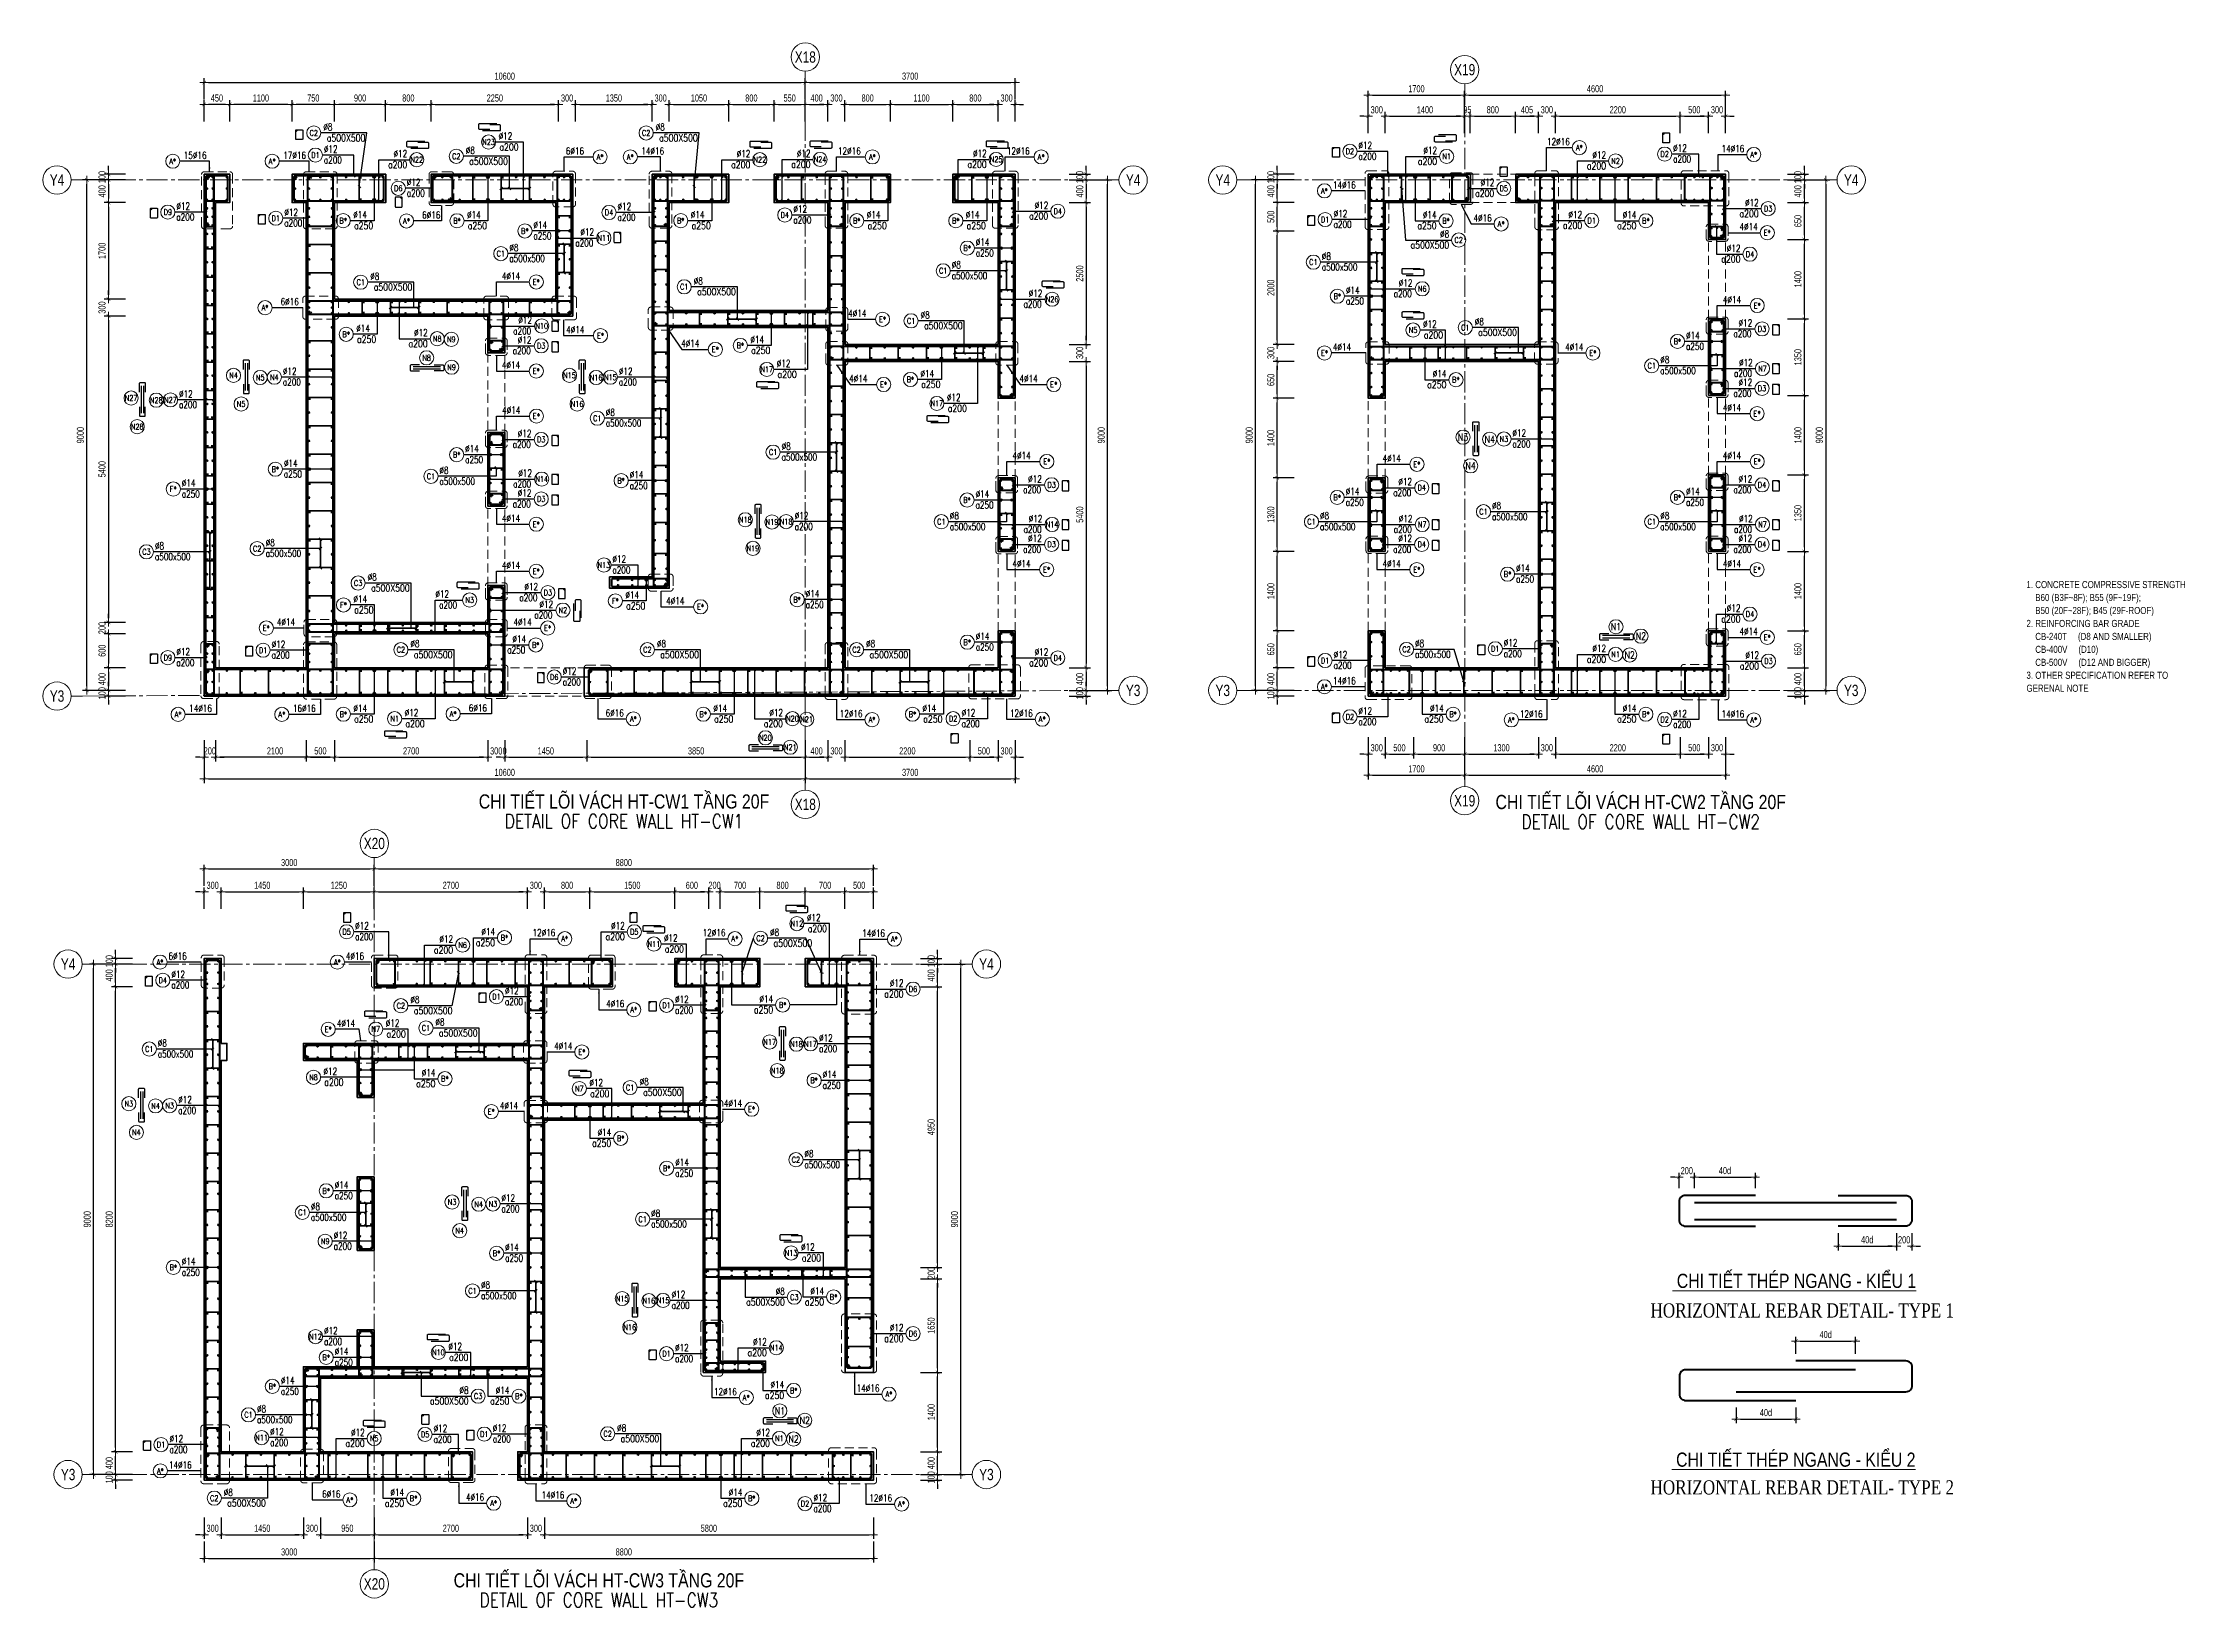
# Model space of a CAD drawing. Header units: millimetres. Extents: x 944027 to 981803, y -83026 to 82675.
# Drawn here: x 944027 to 981803, y -14038 to 13543 of the extents above; entities that cross this region are included whole.
import ezdxf
from ezdxf.enums import TextEntityAlignment as Align

# ---------------------------------------------------------------- set-up
doc = ezdxf.new("R2010")
doc.units = ezdxf.units.MM
doc.header["$MEASUREMENT"] = 0
for name, pattern in [('HIDDEN', [9.525, 6.35, -3.175]), ('HIDDEN2', [4.7625, 3.175, -1.5875]), ('HT_Dim Grid$0$CENTER2', [1.125, 0.75, -0.125, 0.125, -0.125]), ('HT_Grid$0$CENTER2', [1.125, 0.75, -0.125, 0.125, -0.125])]:
    doc.linetypes.add(name, pattern=pattern)
doc.layers.get('0').update_dxf_attribs({"lineweight": 20})
doc.layers.get('Defpoints').update_dxf_attribs({"color": 151, "lineweight": 9})
for name, color, linetype in [('Hidden', 9, 'HIDDEN'), ('Leader', 6, 'Continuous'), ('Ligature', 1, 'Continuous'), ('Reinforcement', 4, 'Continuous'), ('TIT1', 3, 'Continuous')]:
    doc.layers.add(name, color=color, linetype=linetype)
for name, color, linetype, lineweight in [('HT_Dim Grid$0$NDC_S_AXIS', 5, 'HT_Dim Grid$0$CENTER2', 13), ('HT_Dim Grid$0$NDC_S_SYMBOL', 1, 'Continuous', 15), ('HT_Dim Grid$0$NDC_S_TEXT SYMBOL', 7, 'Continuous', 20), ('HT_Grid$0$NDC_S_AXIS', 5, 'HT_Grid$0$CENTER2', 13), ('KC-LEADER', 153, 'Continuous', 18), ('KC-THEP', 6, 'Continuous', 40), ('NDC_S_ANNO', 7, 'Continuous', 20), ('NDC_S_BEAM', 3, 'HIDDEN2', 20), ('NDC_S_DIM', 1, 'Continuous', 15), ('NDC_S_ENG TITLE', 3, 'Continuous', 20), ('NDC_S_HATCH COLUMN AND WALL', 251, 'Continuous', 13), ('NDC_S_HIDDEN', 8, 'HIDDEN2', 13), ('NDC_S_LEADER', 1, 'Continuous', 15), ('NDC_S_REBAR', 4, 'Continuous', 35), ('NDC_S_STIRRUP', 4, 'Continuous', 40), ('NDC_S_TEXT SYMBOL', 7, 'Continuous', 20), ('NDC_S_VN TEXT', 7, 'Continuous', 20), ('NDC_S_VN TITLE', 6, 'Continuous', 35), ('NDC_S_WALL', 6, 'Continuous', 35), ('OF_Core wall_1.2(B1-19F)$0$NDC_S_WALL', 6, 'Continuous', 35)]:
    doc.layers.add(name, color=color, linetype=linetype, lineweight=lineweight)
doc.styles.add('ARIAL', font='arial.ttf', dxfattribs={"width": 0.8})
doc.styles.add('HT_Dim Grid$0$NDC_ANNO', font='', dxfattribs={"width": 0.8})
doc.styles.add('NDC_ANNO', font='', dxfattribs={"width": 0.8})
doc.styles.add('NDC_ARIAL', font='arial.ttf', dxfattribs={"width": 0.85})
doc.styles.add('NDC_DIM', font='', dxfattribs={"width": 0.75})
doc.styles.add('NDC_EN TXT', font='romans.shx', dxfattribs={"width": 0.8})
doc.styles.add('NDC_VIE TXT', font='arial.ttf', dxfattribs={"width": 0.8})
doc.styles.add('VNTIMEH', font='vntimeh.shx', dxfattribs={"width": 0.8, "bigfont": 'vns.shx'})
doc.styles.get('HT_Dim Grid$0$NDC_ANNO').set_extended_font_data('Dotum')
doc.styles.get('NDC_ANNO').set_extended_font_data('Dotum')
doc.styles.get('NDC_DIM').set_extended_font_data('Dotum')
doc.dimstyles.new('NDC_1-50', dxfattribs={"dimscale": 50, "dimtxt": 2.5, "dimasz": 1, "dimexe": 1.5, "dimexo": 0, "dimgap": 0.8, "dimtad": 1, "dimdec": 0, "dimdsep": 46, "dimtxsty": 'NDC_ARIAL', "dimblk": 'DIMMARK', "dimcen": 49999.938995, "dimdle": 1.5, "dimclrd": 1, "dimclre": 1, "dimclrt": 3, "dimadec": 0, "dimazin": 0, "dimtfac": 1, "dimtdec": 0, "dimtix": 1, "dimtmove": 2, "dimatfit": 3, "dimfxl": 1, "dimarcsym": 0})
doc.dimstyles.new('NDC_dim_30', dxfattribs={"dimscale": 30, "dimtxt": 2.5, "dimasz": 1.5, "dimexe": 1.5, "dimexo": 2.5, "dimgap": 1, "dimtad": 1, "dimdec": 0, "dimzin": 0, "dimdsep": 46, "dimtxsty": 'NDC_DIM', "dimblk": 'DIMMARK', "dimcen": 0.09, "dimdle": 1.2, "dimclrd": 1, "dimclre": 1, "dimclrt": 3, "dimadec": 0, "dimazin": 0, "dimtfac": 1, "dimtdec": 0, "dimtix": 1, "dimtofl": 0, "dimtmove": 0, "dimatfit": 3, "dimfxl": 6, "dimfxlon": 1, "dimtolj": 1, "dimtzin": 0, "dimarcsym": 0})
doc.dimstyles.new('NDC_dim_50', dxfattribs={"dimscale": 50, "dimtxt": 2.5, "dimasz": 1.5, "dimexe": 1.5, "dimexo": 2.5, "dimgap": 1, "dimtad": 1, "dimdec": 0, "dimzin": 0, "dimdsep": 46, "dimtxsty": 'NDC_DIM', "dimblk": 'DIMMARK', "dimcen": 0.09, "dimdle": 1.2, "dimclrd": 1, "dimclre": 1, "dimclrt": 3, "dimadec": 0, "dimazin": 0, "dimtfac": 1, "dimtdec": 0, "dimtix": 1, "dimtofl": 0, "dimtmove": 0, "dimatfit": 3, "dimfxl": 6, "dimfxlon": 1, "dimtolj": 1, "dimtzin": 0, "dimarcsym": 0})

msp = doc.modelspace()

# ---------------------------------------------------------------- texts
at = {"layer": 'NDC_S_ENG TITLE', "style": 'VNTIMEH', "width": 0.8}
for s, p in [('horizontal rebar detail- type 1', (972374, -8931)), ('horizontal rebar detail- type 2', (972374, -12051.3))]:
    msp.add_text(s, height=250, dxfattribs=at).set_placement(p)
at = {"layer": 'NDC_S_VN TEXT', "style": 'ARIAL', "width": 0.8}
for s, p in [('%%u CHI TIẾT THÉP NGANG - KIỂU 1', (972760.8, -8409.9)), ('%%u CHI TIẾT THÉP NGANG - KIỂU 2', (972748.4, -11561.8))]:
    msp.add_text(s, height=250, dxfattribs=at).set_placement(p)
at = {"layer": 'NDC_S_VN TEXT', "color": 7, "style": 'NDC_EN TXT', "width": 0.8}
for tag, height, p in [('N9', 100, (951230.3, 8316)), ('N8', 100, (950794, 7989.8)), ('N4', 100, (947388.8, 7680.9)), ('N5', 100, (947859.8, 7642.8)), ('N9', 100, (951234.1, 7824)), ('N15', 100, (953313.2, 7680.9)), ('N16', 100, (953784.1, 7642.8)), ('N27', 100, (945583, 7280.9)), ('N28', 100, (946027.4, 7242.8)), ('N5', 100, (947523.3, 7175.9)), ('N16', 100, (953447.6, 7175.9)), ('N28', 100, (945690.9, 6775.9)), ('N3', 125, (969069.6, 6591)), ('N4', 125, (969540.5, 6552.9)), ('N4', 125, (969204, 6086)), ('N18', 100, (956413.2, 5134.4)), ('N19', 100, (956884.1, 5096.2)), ('N19', 100, (956547.6, 4629.4)), ('N1', 125, (971765.9, 3248.1)), ('N2', 125, (972206, 3082.4)), ('N2', 125, (972009.2, 2750.9)), ('N21', 100, (957494.6, 1616)), ('N20', 100, (956767, 1289.8)), ('N21', 100, (957207.1, 1124)), ('N17', 100, (956842.8, -4073)), ('N18', 100, (957313.7, -4111.1)), ('N18', 100, (956977.2, -4578)), ('N3', 100, (945542.8, -5161.4)), ('N4', 100, (946013.7, -5199.5)), ('N4', 100, (945677.2, -5666.4)), ('N3', 100, (951242.8, -6895.2)), ('N4', 100, (951713.7, -6933.4)), ('N4', 100, (951377.2, -7400.2)), ('N15', 100, (954242.8, -8597)), ('N16', 100, (954713.7, -8635.1)), ('N16', 100, (954377.2, -9102)), ('N1', 125, (957022.2, -10577.1)), ('N2', 125, (957462.3, -10742.8)), ('N2', 125, (957265.4, -11074.3))]:
    msp.add_attdef(tag, text='3', height=height, dxfattribs=at).set_placement(p, align=Align.MIDDLE)
at = {"layer": 'TIT1', "insert": (979004.7, 4054.5), "char_height": 125, "width": 2732.798, "attachment_point": 1, "line_spacing_factor": 1.096296, "style": 'ARIAL'}
msp.add_mtext('\\A1;1. CONCRETE COMPRESSIVE STRENGTH\\P    B60 (B3F~8F); B55 (9F~19F);\\P    B50 (20F~28F); B45 (29F-ROOF) \\P2. REINFORCING BAR GRADE\\P    CB-240T     (D8 AND SMALLER)\\P    CB-400V     (D10)\\P    CB-500V     (D12 AND BIGGER)\\P3. OTHER SPECIFICATION REFER TO GERENAL NOTE ', dxfattribs=at)

# ---------------------------------------------------------------- blocks, each defined once
blk = doc.blocks.new('DIMMARK')
at = {"layer": 'NDC_S_DIM', "color": 1}
blk.add_line((-1.5, 0), (1, 0), dxfattribs=at)
at = {"layer": 'NDC_S_DIM', "color": 2, "const_width": 0.1}
blk.add_lwpolyline([(-0.42, -0.42), (0.42, 0.42)], dxfattribs=at)
blk = doc.blocks.new('*D316')
at = {"layer": 'Defpoints', "color": 0, "transparency": 16777216}
for p in [(973151, -6777), (974224, -6455), (974224, -6777)]:
    blk.add_point(p, dxfattribs=at)
at = {"layer": 'NDC_S_DIM', "color": 1, "lineweight": -2, "transparency": 16777216}
for p, q in [((973151, -6652), (973151, -6380)), ((974224, -6652), (974224, -6380)), ((973226, -6455), (974149, -6455))]:
    blk.add_line(p, q, dxfattribs=at)
at = {"layer": 'NDC_S_DIM', "color": 1, "lineweight": -2, "transparency": 16777216, "xscale": 75, "yscale": 75, "zscale": 75, "rotation": 180}
blk.add_blockref('DIMMARK', (973151, -6455), dxfattribs=at)
at = {"layer": 'NDC_S_DIM', "color": 1, "lineweight": -2, "transparency": 16777216, "xscale": 75, "yscale": 75, "zscale": 75}
blk.add_blockref('DIMMARK', (974224, -6455), dxfattribs=at)
at = {"layer": 'NDC_S_DIM', "color": 3, "transparency": 16777216, "insert": (973688, -6341), "char_height": 125, "attachment_point": 5, "style": 'NDC_DIM'}
blk.add_mtext('\\A1;40d', dxfattribs=at)
blk = doc.blocks.new('*D317')
at = {"layer": 'Defpoints', "color": 0, "transparency": 16777216}
for p in [(975682, -7320), (976712, -7320), (976712, -7674)]:
    blk.add_point(p, dxfattribs=at)
at = {"layer": 'NDC_S_DIM', "color": 1, "lineweight": -2, "transparency": 16777216}
for p, q in [((975682, -7445), (975682, -7749)), ((976712, -7445), (976712, -7749)), ((975757, -7674), (976637, -7674))]:
    blk.add_line(p, q, dxfattribs=at)
at = {"layer": 'NDC_S_DIM', "color": 1, "lineweight": -2, "transparency": 16777216, "xscale": 75, "yscale": 75, "zscale": 75, "rotation": 180}
blk.add_blockref('DIMMARK', (975682, -7674), dxfattribs=at)
at = {"layer": 'NDC_S_DIM', "color": 1, "lineweight": -2, "transparency": 16777216, "xscale": 75, "yscale": 75, "zscale": 75}
blk.add_blockref('DIMMARK', (976712, -7674), dxfattribs=at)
at = {"layer": 'NDC_S_DIM', "color": 3, "transparency": 16777216, "insert": (976197, -7560), "char_height": 125, "attachment_point": 5, "style": 'NDC_DIM'}
blk.add_mtext('\\A1;40d', dxfattribs=at)
blk = doc.blocks.new('*D318')
at = {"layer": 'Defpoints', "color": 0, "transparency": 16777216}
for p in [(975991, -9346), (974938, -9698), (975991, -9698)]:
    blk.add_point(p, dxfattribs=at)
at = {"layer": 'NDC_S_DIM', "color": 1, "lineweight": -2, "transparency": 16777216}
for p, q in [((974938, -9573), (974938, -9271)), ((975013, -9346), (975916, -9346)), ((975991, -9573), (975991, -9271))]:
    blk.add_line(p, q, dxfattribs=at)
at = {"layer": 'NDC_S_DIM', "color": 1, "lineweight": -2, "transparency": 16777216, "xscale": 75, "yscale": 75, "zscale": 75, "rotation": 180}
blk.add_blockref('DIMMARK', (974938, -9346), dxfattribs=at)
at = {"layer": 'NDC_S_DIM', "color": 1, "lineweight": -2, "transparency": 16777216, "xscale": 75, "yscale": 75, "zscale": 75}
blk.add_blockref('DIMMARK', (975991, -9346), dxfattribs=at)
at = {"layer": 'NDC_S_DIM', "color": 3, "transparency": 16777216, "insert": (975465, -9232), "char_height": 125, "attachment_point": 5, "style": 'NDC_DIM'}
blk.add_mtext('\\A1;40d', dxfattribs=at)
blk = doc.blocks.new('*D319')
at = {"layer": 'Defpoints', "color": 0, "transparency": 16777216}
for p in [(973885, -10394), (974937, -10394), (974937, -10721)]:
    blk.add_point(p, dxfattribs=at)
at = {"layer": 'NDC_S_DIM', "color": 1, "lineweight": -2, "transparency": 16777216}
for p, q in [((973885, -10519), (973885, -10796)), ((974937, -10519), (974937, -10796)), ((973960, -10721), (974862, -10721))]:
    blk.add_line(p, q, dxfattribs=at)
at = {"layer": 'NDC_S_DIM', "color": 1, "lineweight": -2, "transparency": 16777216, "xscale": 75, "yscale": 75, "zscale": 75, "rotation": 180}
blk.add_blockref('DIMMARK', (973885, -10721), dxfattribs=at)
at = {"layer": 'NDC_S_DIM', "color": 1, "lineweight": -2, "transparency": 16777216, "xscale": 75, "yscale": 75, "zscale": 75}
blk.add_blockref('DIMMARK', (974937, -10721), dxfattribs=at)
at = {"layer": 'NDC_S_DIM', "color": 3, "transparency": 16777216, "insert": (974411, -10608), "char_height": 125, "attachment_point": 5, "style": 'NDC_DIM'}
blk.add_mtext('\\A1;40d', dxfattribs=at)
blk = doc.blocks.new('*D320')
at = {"layer": 'Defpoints', "color": 0, "transparency": 16777216}
for p in [(972878, -6455), (972878, -6778), (973151, -6777)]:
    blk.add_point(p, dxfattribs=at)
at = {"layer": 'NDC_S_DIM', "color": 1, "lineweight": -2, "transparency": 16777216}
for p, q in [((972878, -6653), (972878, -6380)), ((973151, -6652), (973151, -6380)), ((972803, -6455), (972728, -6455)), ((973226, -6455), (973301, -6455))]:
    blk.add_line(p, q, dxfattribs=at)
at = {"layer": 'NDC_S_DIM', "color": 1, "lineweight": -2, "transparency": 16777216, "xscale": 75, "yscale": 75, "zscale": 75}
blk.add_blockref('DIMMARK', (972878, -6455), dxfattribs=at)
at = {"layer": 'NDC_S_DIM', "color": 1, "lineweight": -2, "transparency": 16777216, "xscale": 75, "yscale": 75, "zscale": 75, "rotation": 180}
blk.add_blockref('DIMMARK', (973151, -6455), dxfattribs=at)
at = {"layer": 'NDC_S_DIM', "color": 3, "transparency": 16777216, "insert": (973015, -6343), "char_height": 125, "attachment_point": 5, "style": 'NDC_DIM'}
blk.add_mtext('\\A1;200', dxfattribs=at)
blk = doc.blocks.new('*D321')
at = {"layer": 'Defpoints', "color": 0, "transparency": 16777216}
for p in [(976712, -7320), (976984, -7320), (976712, -7674)]:
    blk.add_point(p, dxfattribs=at)
at = {"layer": 'NDC_S_DIM', "color": 1, "lineweight": -2, "transparency": 16777216}
for p, q in [((976712, -7445), (976712, -7749)), ((976984, -7445), (976984, -7749)), ((976637, -7674), (976562, -7674)), ((977059, -7674), (977134, -7674))]:
    blk.add_line(p, q, dxfattribs=at)
at = {"layer": 'NDC_S_DIM', "color": 1, "lineweight": -2, "transparency": 16777216, "xscale": 75, "yscale": 75, "zscale": 75}
blk.add_blockref('DIMMARK', (976712, -7674), dxfattribs=at)
at = {"layer": 'NDC_S_DIM', "color": 1, "lineweight": -2, "transparency": 16777216, "xscale": 75, "yscale": 75, "zscale": 75, "rotation": 180}
blk.add_blockref('DIMMARK', (976984, -7674), dxfattribs=at)
at = {"layer": 'NDC_S_DIM', "color": 3, "transparency": 16777216, "insert": (976848, -7561), "char_height": 125, "attachment_point": 5, "style": 'NDC_DIM'}
blk.add_mtext('\\A1;200', dxfattribs=at)
blk = doc.blocks.new('THEP')
at = {"layer": 'KC-LEADER', "color": 6}
blk.add_circle((0, 0), 14, dxfattribs=at)
at = {"layer": 'KC-THEP'}
for p, q in [((-14, 0), (14, 0)), ((10, 10), (-10, -10)), ((-10, 10), (10, -10)), ((0, 14), (0, -14))]:
    blk.add_line(p, q, dxfattribs=at)
blk = doc.blocks.new('*U9')
blk.add_circle((2.5, 0), 2.5)
at = {"layer": 'NDC_S_VN TEXT', "color": 3, "style": 'NDC_EN TXT', "width": 0.75}
blk.add_attdef('DK2', text='', height=2.5, dxfattribs=at).set_placement((-0.85, 0.85), align=Align.RIGHT)
at = {"layer": 'NDC_S_VN TEXT', "color": 7, "style": 'NDC_EN TXT', "width": 0.8}
blk.add_attdef('SH3', text='', height=2, dxfattribs=at).set_placement((2.5, 0), align=Align.MIDDLE)
blk = doc.blocks.new('*U11')
blk.add_circle((-2.5, 0), 2.5)
at = {"layer": 'NDC_S_VN TEXT', "color": 7, "style": 'NDC_EN TXT', "width": 0.8}
blk.add_attdef('SH2', text='', height=2, dxfattribs=at).set_placement((-2.5, 0), align=Align.MIDDLE)
at = {"layer": 'NDC_S_VN TEXT', "color": 3, "style": 'NDC_EN TXT', "width": 0.75}
for tag, p in [('DK1', (0.5, 0.85)), ('KC1', (0.5, -2.97))]:
    blk.add_attdef(tag, p, '', height=2.5, dxfattribs=at)
blk = doc.blocks.new('*U10')
blk.add_circle((2.5, 0), 2.5)
at = {"layer": 'NDC_S_VN TEXT', "color": 3, "style": 'NDC_EN TXT'}
for tag, width, p in [('DK2', 0.75, (-0.85, 0.85)), ('KC2', 0.8, (-0.85, -2.97))]:
    blk.add_attdef(tag, text='', height=2.5, dxfattribs=dict(at, width=width)).set_placement(p, align=Align.RIGHT)
at = {"layer": 'NDC_S_VN TEXT', "color": 7, "style": 'NDC_EN TXT', "width": 0.8}
blk.add_attdef('SH3', text='', height=2, dxfattribs=at).set_placement((2.5, 0), align=Align.MIDDLE)
blk = doc.blocks.new('A$C72321851')
at = {"layer": 'Ligature'}
for points in [[(-61, -129), (-61, 171, -0.414214), (-43, 189), (26, 189, -0.414214), (43, 171), (43, -4)], [(-40, -4), (-40, -180, 0.414214), (-22, -197), (47, -197, 0.414214), (65, -180), (65, 121)]]:
    blk.add_lwpolyline(points, format="xyb", dxfattribs=at)
blk = doc.blocks.new('*U13')
blk.add_circle((-2.5, 0), 2.5)
at = {"layer": 'NDC_S_VN TEXT', "color": 7, "style": 'NDC_EN TXT', "width": 0.8}
blk.add_attdef('SH2', text='', height=2, dxfattribs=at).set_placement((-2.5, 0), align=Align.MIDDLE)
at = {"layer": 'NDC_S_VN TEXT', "color": 3, "style": 'NDC_EN TXT', "width": 0.75}
blk.add_attdef('DK1', (0.5, 0.85), '', height=2.5, dxfattribs=at)
blk = doc.blocks.new('A$C7BC65A55')
at = {"layer": 'Ligature'}
for p, q in [((-15, 372, 0), (-15, 39, 0)), ((15, 372, 0), (15, 39, 0))]:
    blk.add_line(p, q, dxfattribs=at)
for points in [[(-36, 297), (-36, 401, -0.414214), (-24, 413), (24, 413, -0.414214), (36, 401), (36, 297)], [(-36, 117), (-36, 12, 0.414214), (-24, 0), (24, 0, 0.414214), (36, 12), (36, 117)]]:
    blk.add_lwpolyline(points, format="xyb", dxfattribs=at)
blk = doc.blocks.new('*U12')
blk.add_circle((-2.5, 0), 2.5)
at = {"layer": 'NDC_S_VN TEXT', "color": 7, "style": 'NDC_EN TXT', "width": 0.8}
blk.add_attdef('SH2', text='', height=2, dxfattribs=at).set_placement((-2.5, 0), align=Align.MIDDLE)
at = {"layer": 'NDC_S_VN TEXT', "color": 3, "style": 'NDC_EN TXT', "width": 0.75}
for tag, p in [('DK1', (0.5, 0.85)), ('KC1', (0.5, -2.97))]:
    blk.add_attdef(tag, p, '', height=2.5, dxfattribs=at)
blk = doc.blocks.new('*D326')
at = {"layer": 'Defpoints', "color": 0, "transparency": 16777216}
for p in [(945184, 11226), (948671, 11226), (948687, 11126)]:
    blk.add_point(p, dxfattribs=at)
at = {"layer": 'NDC_S_DIM', "color": 1, "lineweight": -2, "transparency": 16777216}
for p, q in [((945184, 11301), (945184, 11376)), ((945484, 11226), (945109, 11226)), ((945484, 11126), (945109, 11126)), ((945184, 11051), (945184, 10976))]:
    blk.add_line(p, q, dxfattribs=at)
at = {"layer": 'NDC_S_DIM', "color": 1, "lineweight": -2, "transparency": 16777216, "xscale": 75, "yscale": 75, "zscale": 75}
for p, rotation in [((945184, 11226), 270), ((945184, 11126), 90)]:
    blk.add_blockref('DIMMARK', p, dxfattribs=dict(at, rotation=rotation))
at = {"layer": 'NDC_S_DIM', "color": 3, "transparency": 16777216, "insert": (945071, 11176), "char_height": 125, "attachment_point": 5, "rotation": 90, "style": 'NDC_DIM'}
blk.add_mtext('\\A1;100', dxfattribs=at)
blk = doc.blocks.new('*D327')
at = {"layer": 'Defpoints', "color": 0, "transparency": 16777216}
for p in [(944802, 11126), (948687, 11126), (948664, 2126)]:
    blk.add_point(p, dxfattribs=at)
at = {"layer": 'NDC_S_DIM', "color": 1, "lineweight": -2, "transparency": 16777216}
for p, q in [((945102, 11126), (944727, 11126)), ((944802, 2201), (944802, 11051)), ((945102, 2126), (944727, 2126))]:
    blk.add_line(p, q, dxfattribs=at)
at = {"layer": 'NDC_S_DIM', "color": 1, "lineweight": -2, "transparency": 16777216, "xscale": 75, "yscale": 75, "zscale": 75}
for p, rotation in [((944802, 11126), 90), ((944802, 2126), 270)]:
    blk.add_blockref('DIMMARK', p, dxfattribs=dict(at, rotation=rotation))
at = {"layer": 'NDC_S_DIM', "color": 3, "transparency": 16777216, "insert": (944689, 6626), "char_height": 125, "attachment_point": 5, "rotation": 90, "style": 'NDC_DIM'}
blk.add_mtext('\\A1;9000', dxfattribs=at)
blk = doc.blocks.new('*D328')
at = {"layer": 'Defpoints', "color": 0, "transparency": 16777216}
for p in [(949171, 2608), (948671, 2108), (949171, 946)]:
    blk.add_point(p, dxfattribs=at)
at = {"layer": 'NDC_S_DIM', "color": 1, "lineweight": -2, "transparency": 16777216}
for p, q in [((948671, 1246), (948671, 871)), ((949171, 1246), (949171, 871)), ((948746, 946), (949096, 946))]:
    blk.add_line(p, q, dxfattribs=at)
at = {"layer": 'NDC_S_DIM', "color": 1, "lineweight": -2, "transparency": 16777216, "xscale": 75, "yscale": 75, "zscale": 75, "rotation": 180}
blk.add_blockref('DIMMARK', (948671, 946), dxfattribs=at)
at = {"layer": 'NDC_S_DIM', "color": 1, "lineweight": -2, "transparency": 16777216, "xscale": 75, "yscale": 75, "zscale": 75}
blk.add_blockref('DIMMARK', (949171, 946), dxfattribs=at)
at = {"layer": 'NDC_S_DIM', "color": 3, "transparency": 16777216, "insert": (948921, 1058), "char_height": 125, "attachment_point": 5, "style": 'NDC_DIM'}
blk.add_mtext('\\A1;500', dxfattribs=at)
blk = doc.blocks.new('*D329')
at = {"layer": 'Defpoints', "color": 0, "transparency": 16777216}
for p in [(949171, 2608), (951871, 2608), (951871, 946)]:
    blk.add_point(p, dxfattribs=at)
at = {"layer": 'NDC_S_DIM', "color": 1, "lineweight": -2, "transparency": 16777216}
for p, q in [((949171, 1246), (949171, 871)), ((951871, 1246), (951871, 871)), ((949246, 946), (951796, 946))]:
    blk.add_line(p, q, dxfattribs=at)
at = {"layer": 'NDC_S_DIM', "color": 1, "lineweight": -2, "transparency": 16777216, "xscale": 75, "yscale": 75, "zscale": 75, "rotation": 180}
blk.add_blockref('DIMMARK', (949171, 946), dxfattribs=at)
at = {"layer": 'NDC_S_DIM', "color": 1, "lineweight": -2, "transparency": 16777216, "xscale": 75, "yscale": 75, "zscale": 75}
blk.add_blockref('DIMMARK', (951871, 946), dxfattribs=at)
at = {"layer": 'NDC_S_DIM', "color": 3, "transparency": 16777216, "insert": (950521, 1058), "char_height": 125, "attachment_point": 5, "style": 'NDC_DIM'}
blk.add_mtext('\\A1;2700', dxfattribs=at)
blk = doc.blocks.new('*D330')
at = {"layer": 'Defpoints', "color": 0, "transparency": 16777216}
for p in [(951871, 2608), (952171, 2608), (952171, 946)]:
    blk.add_point(p, dxfattribs=at)
at = {"layer": 'NDC_S_DIM', "color": 1, "lineweight": -2, "transparency": 16777216}
for p, q in [((951871, 1246), (951871, 871)), ((952171, 1246), (952171, 871)), ((951796, 946), (951721, 946)), ((952246, 946), (952321, 946))]:
    blk.add_line(p, q, dxfattribs=at)
at = {"layer": 'NDC_S_DIM', "color": 1, "lineweight": -2, "transparency": 16777216, "xscale": 75, "yscale": 75, "zscale": 75}
blk.add_blockref('DIMMARK', (951871, 946), dxfattribs=at)
at = {"layer": 'NDC_S_DIM', "color": 1, "lineweight": -2, "transparency": 16777216, "xscale": 75, "yscale": 75, "zscale": 75, "rotation": 180}
blk.add_blockref('DIMMARK', (952171, 946), dxfattribs=at)
at = {"layer": 'NDC_S_DIM', "color": 3, "transparency": 16777216, "insert": (952021, 1058), "char_height": 125, "attachment_point": 5, "style": 'NDC_DIM'}
blk.add_mtext('\\A1;300', dxfattribs=at)
blk = doc.blocks.new('*D331')
at = {"layer": 'Defpoints', "color": 0, "transparency": 16777216}
for p in [(952171, 2608), (952172, 2608), (952172, 946)]:
    blk.add_point(p, dxfattribs=at)
at = {"layer": 'NDC_S_DIM', "color": 1, "lineweight": -2, "transparency": 16777216}
for p, q in [((952171, 1246), (952171, 871)), ((952172, 1246), (952172, 871)), ((952096, 946), (952021, 946)), ((952247, 946), (952322, 946))]:
    blk.add_line(p, q, dxfattribs=at)
at = {"layer": 'NDC_S_DIM', "color": 1, "lineweight": -2, "transparency": 16777216, "xscale": 75, "yscale": 75, "zscale": 75}
blk.add_blockref('DIMMARK', (952171, 946), dxfattribs=at)
at = {"layer": 'NDC_S_DIM', "color": 1, "lineweight": -2, "transparency": 16777216, "xscale": 75, "yscale": 75, "zscale": 75, "rotation": 180}
blk.add_blockref('DIMMARK', (952172, 946), dxfattribs=at)
at = {"layer": 'NDC_S_DIM', "color": 3, "transparency": 16777216, "insert": (952171, 1058), "char_height": 125, "attachment_point": 5, "style": 'NDC_DIM'}
blk.add_mtext('\\A1;0', dxfattribs=at)
blk = doc.blocks.new('*D332')
at = {"layer": 'Defpoints', "color": 0, "transparency": 16777216}
for p in [(952172, 2608), (953621, 2108), (953621, 946)]:
    blk.add_point(p, dxfattribs=at)
at = {"layer": 'NDC_S_DIM', "color": 1, "lineweight": -2, "transparency": 16777216}
for p, q in [((952172, 1246), (952172, 871)), ((953621, 1246), (953621, 871)), ((952247, 946), (953546, 946))]:
    blk.add_line(p, q, dxfattribs=at)
at = {"layer": 'NDC_S_DIM', "color": 1, "lineweight": -2, "transparency": 16777216, "xscale": 75, "yscale": 75, "zscale": 75, "rotation": 180}
blk.add_blockref('DIMMARK', (952172, 946), dxfattribs=at)
at = {"layer": 'NDC_S_DIM', "color": 1, "lineweight": -2, "transparency": 16777216, "xscale": 75, "yscale": 75, "zscale": 75}
blk.add_blockref('DIMMARK', (953621, 946), dxfattribs=at)
at = {"layer": 'NDC_S_DIM', "color": 3, "transparency": 16777216, "insert": (952896, 1058), "char_height": 125, "attachment_point": 5, "style": 'NDC_DIM'}
blk.add_mtext('\\A1;1450', dxfattribs=at)
blk = doc.blocks.new('*D333')
at = {"layer": 'Defpoints', "color": 0, "transparency": 16777216}
for p in [(957471, 2608), (953621, 2108), (957471, 946)]:
    blk.add_point(p, dxfattribs=at)
at = {"layer": 'NDC_S_DIM', "color": 1, "lineweight": -2, "transparency": 16777216}
for p, q in [((953621, 1246), (953621, 871)), ((957471, 1246), (957471, 871)), ((953696, 946), (957396, 946))]:
    blk.add_line(p, q, dxfattribs=at)
at = {"layer": 'NDC_S_DIM', "color": 1, "lineweight": -2, "transparency": 16777216, "xscale": 75, "yscale": 75, "zscale": 75, "rotation": 180}
blk.add_blockref('DIMMARK', (953621, 946), dxfattribs=at)
at = {"layer": 'NDC_S_DIM', "color": 1, "lineweight": -2, "transparency": 16777216, "xscale": 75, "yscale": 75, "zscale": 75}
blk.add_blockref('DIMMARK', (957471, 946), dxfattribs=at)
at = {"layer": 'NDC_S_DIM', "color": 3, "transparency": 16777216, "insert": (955546, 1058), "char_height": 125, "attachment_point": 5, "style": 'NDC_DIM'}
blk.add_mtext('\\A1;3850', dxfattribs=at)
blk = doc.blocks.new('*D334')
at = {"layer": 'Defpoints', "color": 0, "transparency": 16777216}
for p in [(957871, 2608), (958171, 2608), (958171, 946)]:
    blk.add_point(p, dxfattribs=at)
at = {"layer": 'NDC_S_DIM', "color": 1, "lineweight": -2, "transparency": 16777216}
for p, q in [((957871, 1246), (957871, 871)), ((958171, 1246), (958171, 871)), ((957796, 946), (957721, 946)), ((958246, 946), (958321, 946))]:
    blk.add_line(p, q, dxfattribs=at)
at = {"layer": 'NDC_S_DIM', "color": 1, "lineweight": -2, "transparency": 16777216, "xscale": 75, "yscale": 75, "zscale": 75}
blk.add_blockref('DIMMARK', (957871, 946), dxfattribs=at)
at = {"layer": 'NDC_S_DIM', "color": 1, "lineweight": -2, "transparency": 16777216, "xscale": 75, "yscale": 75, "zscale": 75, "rotation": 180}
blk.add_blockref('DIMMARK', (958171, 946), dxfattribs=at)
at = {"layer": 'NDC_S_DIM', "color": 3, "transparency": 16777216, "insert": (958021, 1058), "char_height": 125, "attachment_point": 5, "style": 'NDC_DIM'}
blk.add_mtext('\\A1;300', dxfattribs=at)
blk = doc.blocks.new('*D335')
at = {"layer": 'Defpoints', "color": 0, "transparency": 16777216}
for p in [(958171, 2608), (960371, 2230), (960371, 946)]:
    blk.add_point(p, dxfattribs=at)
at = {"layer": 'NDC_S_DIM', "color": 1, "lineweight": -2, "transparency": 16777216}
for p, q in [((958171, 1246), (958171, 871)), ((960371, 1246), (960371, 871)), ((958246, 946), (960296, 946))]:
    blk.add_line(p, q, dxfattribs=at)
at = {"layer": 'NDC_S_DIM', "color": 1, "lineweight": -2, "transparency": 16777216, "xscale": 75, "yscale": 75, "zscale": 75, "rotation": 180}
blk.add_blockref('DIMMARK', (958171, 946), dxfattribs=at)
at = {"layer": 'NDC_S_DIM', "color": 1, "lineweight": -2, "transparency": 16777216, "xscale": 75, "yscale": 75, "zscale": 75}
blk.add_blockref('DIMMARK', (960371, 946), dxfattribs=at)
at = {"layer": 'NDC_S_DIM', "color": 3, "transparency": 16777216, "insert": (959271, 1058), "char_height": 125, "attachment_point": 5, "style": 'NDC_DIM'}
blk.add_mtext('\\A1;2200', dxfattribs=at)
blk = doc.blocks.new('*D336')
at = {"layer": 'Defpoints', "color": 0, "transparency": 16777216}
for p in [(960871, 2608), (960371, 2230), (960871, 946)]:
    blk.add_point(p, dxfattribs=at)
at = {"layer": 'NDC_S_DIM', "color": 1, "lineweight": -2, "transparency": 16777216}
for p, q in [((960371, 1246), (960371, 871)), ((960871, 1246), (960871, 871)), ((960446, 946), (960796, 946))]:
    blk.add_line(p, q, dxfattribs=at)
at = {"layer": 'NDC_S_DIM', "color": 1, "lineweight": -2, "transparency": 16777216, "xscale": 75, "yscale": 75, "zscale": 75, "rotation": 180}
blk.add_blockref('DIMMARK', (960371, 946), dxfattribs=at)
at = {"layer": 'NDC_S_DIM', "color": 1, "lineweight": -2, "transparency": 16777216, "xscale": 75, "yscale": 75, "zscale": 75}
blk.add_blockref('DIMMARK', (960871, 946), dxfattribs=at)
at = {"layer": 'NDC_S_DIM', "color": 3, "transparency": 16777216, "insert": (960621, 1058), "char_height": 125, "attachment_point": 5, "style": 'NDC_DIM'}
blk.add_mtext('\\A1;500', dxfattribs=at)
blk = doc.blocks.new('*D337')
at = {"layer": 'Defpoints', "color": 0, "transparency": 16777216}
for p in [(961171, 7358), (960871, 2608), (961171, 946)]:
    blk.add_point(p, dxfattribs=at)
at = {"layer": 'NDC_S_DIM', "color": 1, "lineweight": -2, "transparency": 16777216}
for p, q in [((960871, 1246), (960871, 871)), ((961171, 1246), (961171, 871)), ((960796, 946), (960721, 946)), ((961246, 946), (961321, 946))]:
    blk.add_line(p, q, dxfattribs=at)
at = {"layer": 'NDC_S_DIM', "color": 1, "lineweight": -2, "transparency": 16777216, "xscale": 75, "yscale": 75, "zscale": 75}
blk.add_blockref('DIMMARK', (960871, 946), dxfattribs=at)
at = {"layer": 'NDC_S_DIM', "color": 1, "lineweight": -2, "transparency": 16777216, "xscale": 75, "yscale": 75, "zscale": 75, "rotation": 180}
blk.add_blockref('DIMMARK', (961171, 946), dxfattribs=at)
at = {"layer": 'NDC_S_DIM', "color": 3, "transparency": 16777216, "insert": (961021, 1058), "char_height": 125, "attachment_point": 5, "style": 'NDC_DIM'}
blk.add_mtext('\\A1;300', dxfattribs=at)
blk = doc.blocks.new('*D338')
at = {"layer": 'Defpoints', "color": 0, "transparency": 16777216}
for p in [(946871, 2108), (957471, 2126), (957471, 567)]:
    blk.add_point(p, dxfattribs=at)
at = {"layer": 'NDC_S_DIM', "color": 1, "lineweight": -2, "transparency": 16777216}
for p, q in [((946871, 867), (946871, 492)), ((957471, 867), (957471, 492)), ((946946, 567), (957396, 567))]:
    blk.add_line(p, q, dxfattribs=at)
at = {"layer": 'NDC_S_DIM', "color": 1, "lineweight": -2, "transparency": 16777216, "xscale": 75, "yscale": 75, "zscale": 75, "rotation": 180}
blk.add_blockref('DIMMARK', (946871, 567), dxfattribs=at)
at = {"layer": 'NDC_S_DIM', "color": 1, "lineweight": -2, "transparency": 16777216, "xscale": 75, "yscale": 75, "zscale": 75}
blk.add_blockref('DIMMARK', (957471, 567), dxfattribs=at)
at = {"layer": 'NDC_S_DIM', "color": 3, "transparency": 16777216, "insert": (952171, 680), "char_height": 125, "attachment_point": 5, "style": 'NDC_DIM'}
blk.add_mtext('\\A1;10600', dxfattribs=at)
blk = doc.blocks.new('*D339')
at = {"layer": 'Defpoints', "color": 0, "transparency": 16777216}
for p in [(953421, 12458), (953121, 10726), (953421, 10726)]:
    blk.add_point(p, dxfattribs=at)
at = {"layer": 'NDC_S_DIM', "color": 1, "lineweight": -2, "transparency": 16777216}
for p, q in [((953121, 12158), (953121, 12533)), ((953421, 12158), (953421, 12533)), ((953046, 12458), (952971, 12458)), ((953496, 12458), (953571, 12458))]:
    blk.add_line(p, q, dxfattribs=at)
at = {"layer": 'NDC_S_DIM', "color": 1, "lineweight": -2, "transparency": 16777216, "xscale": 75, "yscale": 75, "zscale": 75}
blk.add_blockref('DIMMARK', (953121, 12458), dxfattribs=at)
at = {"layer": 'NDC_S_DIM', "color": 1, "lineweight": -2, "transparency": 16777216, "xscale": 75, "yscale": 75, "zscale": 75, "rotation": 180}
blk.add_blockref('DIMMARK', (953421, 12458), dxfattribs=at)
at = {"layer": 'NDC_S_DIM', "color": 3, "transparency": 16777216, "insert": (953271, 12570), "char_height": 125, "attachment_point": 5, "style": 'NDC_DIM'}
blk.add_mtext('\\A1;300', dxfattribs=at)
blk = doc.blocks.new('*D340')
at = {"layer": 'Defpoints', "color": 0, "transparency": 16777216}
for p in [(950872, 12458), (950071, 11196), (950872, 11196)]:
    blk.add_point(p, dxfattribs=at)
at = {"layer": 'NDC_S_DIM', "color": 1, "lineweight": -2, "transparency": 16777216}
for p, q in [((950071, 12158), (950071, 12533)), ((950872, 12158), (950872, 12533)), ((950146, 12458), (950797, 12458))]:
    blk.add_line(p, q, dxfattribs=at)
at = {"layer": 'NDC_S_DIM', "color": 1, "lineweight": -2, "transparency": 16777216, "xscale": 75, "yscale": 75, "zscale": 75, "rotation": 180}
blk.add_blockref('DIMMARK', (950071, 12458), dxfattribs=at)
at = {"layer": 'NDC_S_DIM', "color": 1, "lineweight": -2, "transparency": 16777216, "xscale": 75, "yscale": 75, "zscale": 75}
blk.add_blockref('DIMMARK', (950872, 12458), dxfattribs=at)
at = {"layer": 'NDC_S_DIM', "color": 3, "transparency": 16777216, "insert": (950472, 12570), "char_height": 125, "attachment_point": 5, "style": 'NDC_DIM'}
blk.add_mtext('\\A1;800', dxfattribs=at)
blk = doc.blocks.new('*D341')
at = {"layer": 'Defpoints', "color": 0, "transparency": 16777216}
for p in [(953121, 12458), (950872, 11196), (953121, 10726)]:
    blk.add_point(p, dxfattribs=at)
at = {"layer": 'NDC_S_DIM', "color": 1, "lineweight": -2, "transparency": 16777216}
for p, q in [((950872, 12158), (950872, 12533)), ((953121, 12158), (953121, 12533)), ((950947, 12458), (953046, 12458))]:
    blk.add_line(p, q, dxfattribs=at)
at = {"layer": 'NDC_S_DIM', "color": 1, "lineweight": -2, "transparency": 16777216, "xscale": 75, "yscale": 75, "zscale": 75, "rotation": 180}
blk.add_blockref('DIMMARK', (950872, 12458), dxfattribs=at)
at = {"layer": 'NDC_S_DIM', "color": 1, "lineweight": -2, "transparency": 16777216, "xscale": 75, "yscale": 75, "zscale": 75}
blk.add_blockref('DIMMARK', (953121, 12458), dxfattribs=at)
at = {"layer": 'NDC_S_DIM', "color": 3, "transparency": 16777216, "insert": (951997, 12570), "char_height": 125, "attachment_point": 5, "style": 'NDC_DIM'}
blk.add_mtext('\\A1;2250', dxfattribs=at)
blk = doc.blocks.new('*D342')
at = {"layer": 'Defpoints', "color": 0, "transparency": 16777216}
for p in [(957471, 12843), (957471, 11940), (946871, 11146)]:
    blk.add_point(p, dxfattribs=at)
at = {"layer": 'NDC_S_DIM', "color": 1, "lineweight": -2, "transparency": 16777216}
for p, q in [((946871, 12543), (946871, 12918)), ((957471, 12543), (957471, 12918)), ((946946, 12843), (957396, 12843))]:
    blk.add_line(p, q, dxfattribs=at)
at = {"layer": 'NDC_S_DIM', "color": 1, "lineweight": -2, "transparency": 16777216, "xscale": 75, "yscale": 75, "zscale": 75, "rotation": 180}
blk.add_blockref('DIMMARK', (946871, 12843), dxfattribs=at)
at = {"layer": 'NDC_S_DIM', "color": 1, "lineweight": -2, "transparency": 16777216, "xscale": 75, "yscale": 75, "zscale": 75}
blk.add_blockref('DIMMARK', (957471, 12843), dxfattribs=at)
at = {"layer": 'NDC_S_DIM', "color": 3, "transparency": 16777216, "insert": (952171, 12956), "char_height": 125, "attachment_point": 5, "style": 'NDC_DIM'}
blk.add_mtext('\\A1;10600', dxfattribs=at)
blk = doc.blocks.new('*D343')
at = {"layer": 'Defpoints', "color": 0, "transparency": 16777216}
for p in [(961171, 11226), (961171, 11126), (962423, 11226)]:
    blk.add_point(p, dxfattribs=at)
at = {"layer": 'NDC_S_DIM', "color": 1, "lineweight": -2, "transparency": 16777216}
for p, q in [((962423, 11301), (962423, 11376)), ((962123, 11226), (962498, 11226)), ((962123, 11126), (962498, 11126)), ((962423, 11051), (962423, 10976))]:
    blk.add_line(p, q, dxfattribs=at)
at = {"layer": 'NDC_S_DIM', "color": 1, "lineweight": -2, "transparency": 16777216, "xscale": 75, "yscale": 75, "zscale": 75}
for p, rotation in [((962423, 11226), 270), ((962423, 11126), 90)]:
    blk.add_blockref('DIMMARK', p, dxfattribs=dict(at, rotation=rotation))
at = {"layer": 'NDC_S_DIM', "color": 3, "transparency": 16777216, "insert": (962311, 11176), "char_height": 125, "attachment_point": 5, "rotation": 90, "style": 'NDC_DIM'}
blk.add_mtext('\\A1;100', dxfattribs=at)
blk = doc.blocks.new('*D344')
at = {"layer": 'Defpoints', "color": 0, "transparency": 16777216}
for p in [(961171, 11126), (962802, 11126), (961171, 2126)]:
    blk.add_point(p, dxfattribs=at)
at = {"layer": 'NDC_S_DIM', "color": 1, "lineweight": -2, "transparency": 16777216}
for p, q in [((962502, 11126), (962877, 11126)), ((962802, 2201), (962802, 11051)), ((962502, 2126), (962877, 2126))]:
    blk.add_line(p, q, dxfattribs=at)
at = {"layer": 'NDC_S_DIM', "color": 1, "lineweight": -2, "transparency": 16777216, "xscale": 75, "yscale": 75, "zscale": 75}
for p, rotation in [((962802, 11126), 90), ((962802, 2126), 270)]:
    blk.add_blockref('DIMMARK', p, dxfattribs=dict(at, rotation=rotation))
at = {"layer": 'NDC_S_DIM', "color": 3, "transparency": 16777216, "insert": (962690, 6626), "char_height": 125, "attachment_point": 5, "rotation": 90, "style": 'NDC_DIM'}
blk.add_mtext('\\A1;9000', dxfattribs=at)
blk = doc.blocks.new('*D345')
at = {"layer": 'Defpoints', "color": 0, "ltscale": 200, "transparency": 16777216}
for p in [(949171, 12458), (950071, 11196), (949171, 10726)]:
    blk.add_point(p, dxfattribs=at)
at = {"layer": 'NDC_S_DIM', "color": 1, "lineweight": -2, "ltscale": 200, "transparency": 16777216}
for p, q in [((949171, 12158), (949171, 12533)), ((950071, 12158), (950071, 12533)), ((949996, 12458), (949246, 12458))]:
    blk.add_line(p, q, dxfattribs=at)
at = {"layer": 'NDC_S_DIM', "color": 1, "lineweight": -2, "ltscale": 200, "transparency": 16777216, "xscale": 75, "yscale": 75, "zscale": 75, "rotation": 180}
blk.add_blockref('DIMMARK', (949171, 12458), dxfattribs=at)
at = {"layer": 'NDC_S_DIM', "color": 1, "lineweight": -2, "ltscale": 200, "transparency": 16777216, "xscale": 75, "yscale": 75, "zscale": 75}
blk.add_blockref('DIMMARK', (950071, 12458), dxfattribs=at)
at = {"layer": 'NDC_S_DIM', "color": 3, "ltscale": 200, "transparency": 16777216, "insert": (949621, 12570), "char_height": 125, "attachment_point": 5, "style": 'NDC_DIM'}
blk.add_mtext('\\A1;900', dxfattribs=at)
blk = doc.blocks.new('*D346')
at = {"layer": 'Defpoints', "color": 0, "ltscale": 200, "transparency": 16777216}
for p in [(948421, 12458), (948421, 11226), (949171, 10726)]:
    blk.add_point(p, dxfattribs=at)
at = {"layer": 'NDC_S_DIM', "color": 1, "lineweight": -2, "ltscale": 200, "transparency": 16777216}
for p, q in [((948421, 12158), (948421, 12533)), ((949171, 12158), (949171, 12533)), ((949096, 12458), (948496, 12458))]:
    blk.add_line(p, q, dxfattribs=at)
at = {"layer": 'NDC_S_DIM', "color": 1, "lineweight": -2, "ltscale": 200, "transparency": 16777216, "xscale": 75, "yscale": 75, "zscale": 75, "rotation": 180}
blk.add_blockref('DIMMARK', (948421, 12458), dxfattribs=at)
at = {"layer": 'NDC_S_DIM', "color": 1, "lineweight": -2, "ltscale": 200, "transparency": 16777216, "xscale": 75, "yscale": 75, "zscale": 75}
blk.add_blockref('DIMMARK', (949171, 12458), dxfattribs=at)
at = {"layer": 'NDC_S_DIM', "color": 3, "ltscale": 200, "transparency": 16777216, "insert": (948796, 12570), "char_height": 125, "attachment_point": 5, "style": 'NDC_DIM'}
blk.add_mtext('\\A1;750', dxfattribs=at)
blk = doc.blocks.new('*U323')
at = {"layer": 'KC-THEP', "rotation": 9.66856443638095}
for p in [(-2, 200), (2, -200)]:
    blk.add_blockref('THEP', p, dxfattribs=at)
blk = doc.blocks.new('*U322')
at = {"layer": 'NDC_S_HIDDEN', "color": 0, "linetype": 'ByBlock', "lineweight": -2, "transparency": 16777216}
for p in [(0, 0), (250, 0), (500, 0), (750, 0)]:
    blk.add_blockref('*U323', p, dxfattribs=at)
blk = doc.blocks.new('*D366')
at = {"layer": 'Defpoints', "color": 0, "ltscale": 200, "transparency": 16777216}
for p in [(954771, 12458), (953421, 10726), (954771, 10726)]:
    blk.add_point(p, dxfattribs=at)
at = {"layer": 'NDC_S_DIM', "color": 1, "lineweight": -2, "ltscale": 200, "transparency": 16777216}
for p, q in [((953421, 12158), (953421, 12533)), ((954771, 12158), (954771, 12533)), ((953496, 12458), (954696, 12458))]:
    blk.add_line(p, q, dxfattribs=at)
at = {"layer": 'NDC_S_DIM', "color": 1, "lineweight": -2, "ltscale": 200, "transparency": 16777216, "xscale": 75, "yscale": 75, "zscale": 75, "rotation": 180}
blk.add_blockref('DIMMARK', (953421, 12458), dxfattribs=at)
at = {"layer": 'NDC_S_DIM', "color": 1, "lineweight": -2, "ltscale": 200, "transparency": 16777216, "xscale": 75, "yscale": 75, "zscale": 75}
blk.add_blockref('DIMMARK', (954771, 12458), dxfattribs=at)
at = {"layer": 'NDC_S_DIM', "color": 3, "ltscale": 200, "transparency": 16777216, "insert": (954096, 12570), "char_height": 125, "attachment_point": 5, "style": 'NDC_DIM'}
blk.add_mtext('\\A1;1350', dxfattribs=at)
blk = doc.blocks.new('*D367')
at = {"layer": 'Defpoints', "color": 0, "ltscale": 200, "transparency": 16777216}
for p in [(955071, 12458), (954771, 10726), (955071, 10726)]:
    blk.add_point(p, dxfattribs=at)
at = {"layer": 'NDC_S_DIM', "color": 1, "lineweight": -2, "ltscale": 200, "transparency": 16777216}
for p, q in [((954771, 12158), (954771, 12533)), ((955071, 12158), (955071, 12533)), ((954696, 12458), (954621, 12458)), ((955146, 12458), (955221, 12458))]:
    blk.add_line(p, q, dxfattribs=at)
at = {"layer": 'NDC_S_DIM', "color": 1, "lineweight": -2, "ltscale": 200, "transparency": 16777216, "xscale": 75, "yscale": 75, "zscale": 75}
blk.add_blockref('DIMMARK', (954771, 12458), dxfattribs=at)
at = {"layer": 'NDC_S_DIM', "color": 1, "lineweight": -2, "ltscale": 200, "transparency": 16777216, "xscale": 75, "yscale": 75, "zscale": 75, "rotation": 180}
blk.add_blockref('DIMMARK', (955071, 12458), dxfattribs=at)
at = {"layer": 'NDC_S_DIM', "color": 3, "ltscale": 200, "transparency": 16777216, "insert": (954921, 12570), "char_height": 125, "attachment_point": 5, "style": 'NDC_DIM'}
blk.add_mtext('\\A1;300', dxfattribs=at)
blk = doc.blocks.new('*D368')
at = {"layer": 'Defpoints', "color": 0, "ltscale": 200, "transparency": 16777216}
for p in [(956121, 12458), (955071, 10726), (956121, 10726)]:
    blk.add_point(p, dxfattribs=at)
at = {"layer": 'NDC_S_DIM', "color": 1, "lineweight": -2, "ltscale": 200, "transparency": 16777216}
for p, q in [((955071, 12158), (955071, 12533)), ((956121, 12158), (956121, 12533)), ((955146, 12458), (956046, 12458))]:
    blk.add_line(p, q, dxfattribs=at)
at = {"layer": 'NDC_S_DIM', "color": 1, "lineweight": -2, "ltscale": 200, "transparency": 16777216, "xscale": 75, "yscale": 75, "zscale": 75, "rotation": 180}
blk.add_blockref('DIMMARK', (955071, 12458), dxfattribs=at)
at = {"layer": 'NDC_S_DIM', "color": 1, "lineweight": -2, "ltscale": 200, "transparency": 16777216, "xscale": 75, "yscale": 75, "zscale": 75}
blk.add_blockref('DIMMARK', (956121, 12458), dxfattribs=at)
at = {"layer": 'NDC_S_DIM', "color": 3, "ltscale": 200, "transparency": 16777216, "insert": (955596, 12570), "char_height": 125, "attachment_point": 5, "style": 'NDC_DIM'}
blk.add_mtext('\\A1;1050', dxfattribs=at)
blk = doc.blocks.new('*D369')
at = {"layer": 'Defpoints', "color": 0, "ltscale": 200, "transparency": 16777216}
for p in [(956921, 12458), (956121, 10726), (956921, 10726)]:
    blk.add_point(p, dxfattribs=at)
at = {"layer": 'NDC_S_DIM', "color": 1, "lineweight": -2, "ltscale": 200, "transparency": 16777216}
for p, q in [((956121, 12158), (956121, 12533)), ((956921, 12158), (956921, 12533)), ((956196, 12458), (956846, 12458))]:
    blk.add_line(p, q, dxfattribs=at)
at = {"layer": 'NDC_S_DIM', "color": 1, "lineweight": -2, "ltscale": 200, "transparency": 16777216, "xscale": 75, "yscale": 75, "zscale": 75, "rotation": 180}
blk.add_blockref('DIMMARK', (956121, 12458), dxfattribs=at)
at = {"layer": 'NDC_S_DIM', "color": 1, "lineweight": -2, "ltscale": 200, "transparency": 16777216, "xscale": 75, "yscale": 75, "zscale": 75}
blk.add_blockref('DIMMARK', (956921, 12458), dxfattribs=at)
at = {"layer": 'NDC_S_DIM', "color": 3, "ltscale": 200, "transparency": 16777216, "insert": (956521, 12570), "char_height": 125, "attachment_point": 5, "style": 'NDC_DIM'}
blk.add_mtext('\\A1;800', dxfattribs=at)
blk = doc.blocks.new('*D370')
at = {"layer": 'Defpoints', "color": 0, "ltscale": 200, "transparency": 16777216}
for p in [(958171, 12458), (957871, 10726), (958171, 10726)]:
    blk.add_point(p, dxfattribs=at)
at = {"layer": 'NDC_S_DIM', "color": 1, "lineweight": -2, "ltscale": 200, "transparency": 16777216}
for p, q in [((957871, 12158), (957871, 12533)), ((958171, 12158), (958171, 12533)), ((957796, 12458), (957721, 12458)), ((958246, 12458), (958321, 12458))]:
    blk.add_line(p, q, dxfattribs=at)
at = {"layer": 'NDC_S_DIM', "color": 1, "lineweight": -2, "ltscale": 200, "transparency": 16777216, "xscale": 75, "yscale": 75, "zscale": 75}
blk.add_blockref('DIMMARK', (957871, 12458), dxfattribs=at)
at = {"layer": 'NDC_S_DIM', "color": 1, "lineweight": -2, "ltscale": 200, "transparency": 16777216, "xscale": 75, "yscale": 75, "zscale": 75, "rotation": 180}
blk.add_blockref('DIMMARK', (958171, 12458), dxfattribs=at)
at = {"layer": 'NDC_S_DIM', "color": 3, "ltscale": 200, "transparency": 16777216, "insert": (958021, 12570), "char_height": 125, "attachment_point": 5, "style": 'NDC_DIM'}
blk.add_mtext('\\A1;300', dxfattribs=at)
blk = doc.blocks.new('*D371')
at = {"layer": 'Defpoints', "color": 0, "ltscale": 200, "transparency": 16777216}
for p in [(958971, 12458), (958171, 10726), (958971, 10726)]:
    blk.add_point(p, dxfattribs=at)
at = {"layer": 'NDC_S_DIM', "color": 1, "lineweight": -2, "ltscale": 200, "transparency": 16777216}
for p, q in [((958171, 12158), (958171, 12533)), ((958971, 12158), (958971, 12533)), ((958246, 12458), (958896, 12458))]:
    blk.add_line(p, q, dxfattribs=at)
at = {"layer": 'NDC_S_DIM', "color": 1, "lineweight": -2, "ltscale": 200, "transparency": 16777216, "xscale": 75, "yscale": 75, "zscale": 75, "rotation": 180}
blk.add_blockref('DIMMARK', (958171, 12458), dxfattribs=at)
at = {"layer": 'NDC_S_DIM', "color": 1, "lineweight": -2, "ltscale": 200, "transparency": 16777216, "xscale": 75, "yscale": 75, "zscale": 75}
blk.add_blockref('DIMMARK', (958971, 12458), dxfattribs=at)
at = {"layer": 'NDC_S_DIM', "color": 3, "ltscale": 200, "transparency": 16777216, "insert": (958571, 12570), "char_height": 125, "attachment_point": 5, "style": 'NDC_DIM'}
blk.add_mtext('\\A1;800', dxfattribs=at)
blk = doc.blocks.new('*D372')
at = {"layer": 'Defpoints', "color": 0, "ltscale": 200, "transparency": 16777216}
for p in [(960071, 12458), (958971, 10726), (960071, 10726)]:
    blk.add_point(p, dxfattribs=at)
at = {"layer": 'NDC_S_DIM', "color": 1, "lineweight": -2, "ltscale": 200, "transparency": 16777216}
for p, q in [((958971, 12158), (958971, 12533)), ((960071, 12158), (960071, 12533)), ((959046, 12458), (959996, 12458))]:
    blk.add_line(p, q, dxfattribs=at)
at = {"layer": 'NDC_S_DIM', "color": 1, "lineweight": -2, "ltscale": 200, "transparency": 16777216, "xscale": 75, "yscale": 75, "zscale": 75, "rotation": 180}
blk.add_blockref('DIMMARK', (958971, 12458), dxfattribs=at)
at = {"layer": 'NDC_S_DIM', "color": 1, "lineweight": -2, "ltscale": 200, "transparency": 16777216, "xscale": 75, "yscale": 75, "zscale": 75}
blk.add_blockref('DIMMARK', (960071, 12458), dxfattribs=at)
at = {"layer": 'NDC_S_DIM', "color": 3, "ltscale": 200, "transparency": 16777216, "insert": (959521, 12570), "char_height": 125, "attachment_point": 5, "style": 'NDC_DIM'}
blk.add_mtext('\\A1;1100', dxfattribs=at)
blk = doc.blocks.new('*D373')
at = {"layer": 'Defpoints', "color": 0, "ltscale": 200, "transparency": 16777216}
for p in [(960871, 12458), (960071, 10726), (960871, 10726)]:
    blk.add_point(p, dxfattribs=at)
at = {"layer": 'NDC_S_DIM', "color": 1, "lineweight": -2, "ltscale": 200, "transparency": 16777216}
for p, q in [((960071, 12158), (960071, 12533)), ((960871, 12158), (960871, 12533)), ((960146, 12458), (960796, 12458))]:
    blk.add_line(p, q, dxfattribs=at)
at = {"layer": 'NDC_S_DIM', "color": 1, "lineweight": -2, "ltscale": 200, "transparency": 16777216, "xscale": 75, "yscale": 75, "zscale": 75, "rotation": 180}
blk.add_blockref('DIMMARK', (960071, 12458), dxfattribs=at)
at = {"layer": 'NDC_S_DIM', "color": 1, "lineweight": -2, "ltscale": 200, "transparency": 16777216, "xscale": 75, "yscale": 75, "zscale": 75}
blk.add_blockref('DIMMARK', (960871, 12458), dxfattribs=at)
at = {"layer": 'NDC_S_DIM', "color": 3, "ltscale": 200, "transparency": 16777216, "insert": (960471, 12570), "char_height": 125, "attachment_point": 5, "style": 'NDC_DIM'}
blk.add_mtext('\\A1;800', dxfattribs=at)
blk = doc.blocks.new('*D374')
at = {"layer": 'Defpoints', "color": 0, "ltscale": 200, "transparency": 16777216}
for p in [(961171, 12458), (960871, 10726), (961171, 10726)]:
    blk.add_point(p, dxfattribs=at)
at = {"layer": 'NDC_S_DIM', "color": 1, "lineweight": -2, "ltscale": 200, "transparency": 16777216}
for p, q in [((960871, 12158), (960871, 12533)), ((961171, 12158), (961171, 12533)), ((960796, 12458), (960721, 12458)), ((961246, 12458), (961321, 12458))]:
    blk.add_line(p, q, dxfattribs=at)
at = {"layer": 'NDC_S_DIM', "color": 1, "lineweight": -2, "ltscale": 200, "transparency": 16777216, "xscale": 75, "yscale": 75, "zscale": 75}
blk.add_blockref('DIMMARK', (960871, 12458), dxfattribs=at)
at = {"layer": 'NDC_S_DIM', "color": 1, "lineweight": -2, "ltscale": 200, "transparency": 16777216, "xscale": 75, "yscale": 75, "zscale": 75, "rotation": 180}
blk.add_blockref('DIMMARK', (961171, 12458), dxfattribs=at)
at = {"layer": 'NDC_S_DIM', "color": 3, "ltscale": 200, "transparency": 16777216, "insert": (961021, 12570), "char_height": 125, "attachment_point": 5, "style": 'NDC_DIM'}
blk.add_mtext('\\A1;300', dxfattribs=at)
blk = doc.blocks.new('*U22')
at = {"layer": 'HT_Dim Grid$0$NDC_S_SYMBOL'}
blk.add_line((5, 0), (9, 0), dxfattribs=at)
blk.add_circle((0, 0), 5, dxfattribs=at)
at = {"layer": 'HT_Dim Grid$0$NDC_S_TEXT SYMBOL', "color": 7, "style": 'HT_Dim Grid$0$NDC_ANNO', "width": 0.8}
blk.add_attdef('GRID', text='', height=4, rotation=270, dxfattribs=at).set_placement((0, 0), align=Align.MIDDLE)
blk = doc.blocks.new('*D347')
at = {"layer": 'Defpoints', "color": 0, "ltscale": 200, "transparency": 16777216}
for p in [(948687, 11126), (945184, 10726), (949171, 10726)]:
    blk.add_point(p, dxfattribs=at)
at = {"layer": 'NDC_S_DIM', "color": 1, "lineweight": -2, "ltscale": 200, "transparency": 16777216}
for p, q in [((945484, 11126), (945109, 11126)), ((945184, 11051), (945184, 10801)), ((945484, 10726), (945109, 10726))]:
    blk.add_line(p, q, dxfattribs=at)
at = {"layer": 'NDC_S_DIM', "color": 1, "lineweight": -2, "ltscale": 200, "transparency": 16777216, "xscale": 75, "yscale": 75, "zscale": 75}
for p, rotation in [((945184, 11126), 90), ((945184, 10726), 270)]:
    blk.add_blockref('DIMMARK', p, dxfattribs=dict(at, rotation=rotation))
at = {"layer": 'NDC_S_DIM', "color": 3, "ltscale": 200, "transparency": 16777216, "insert": (945071, 10926), "char_height": 125, "attachment_point": 5, "rotation": 90, "style": 'NDC_DIM'}
blk.add_mtext('\\A1;400', dxfattribs=at)
blk = doc.blocks.new('*D348')
at = {"layer": 'Defpoints', "color": 0, "ltscale": 200, "transparency": 16777216}
for p in [(949171, 10726), (945184, 9026), (949171, 9026)]:
    blk.add_point(p, dxfattribs=at)
at = {"layer": 'NDC_S_DIM', "color": 1, "lineweight": -2, "ltscale": 200, "transparency": 16777216}
for p, q in [((945484, 10726), (945109, 10726)), ((945184, 10651), (945184, 9101)), ((945484, 9026), (945109, 9026))]:
    blk.add_line(p, q, dxfattribs=at)
at = {"layer": 'NDC_S_DIM', "color": 1, "lineweight": -2, "ltscale": 200, "transparency": 16777216, "xscale": 75, "yscale": 75, "zscale": 75}
for p, rotation in [((945184, 10726), 90), ((945184, 9026), 270)]:
    blk.add_blockref('DIMMARK', p, dxfattribs=dict(at, rotation=rotation))
at = {"layer": 'NDC_S_DIM', "color": 3, "ltscale": 200, "transparency": 16777216, "insert": (945071, 9876), "char_height": 125, "attachment_point": 5, "rotation": 90, "style": 'NDC_DIM'}
blk.add_mtext('\\A1;1700', dxfattribs=at)
blk = doc.blocks.new('*D349')
at = {"layer": 'Defpoints', "color": 0, "ltscale": 200, "transparency": 16777216}
for p in [(945184, 8726), (949171, 9026), (949171, 8726)]:
    blk.add_point(p, dxfattribs=at)
at = {"layer": 'NDC_S_DIM', "color": 1, "lineweight": -2, "ltscale": 200, "transparency": 16777216}
for p, q in [((945184, 9101), (945184, 9176)), ((945484, 9026), (945109, 9026)), ((945484, 8726), (945109, 8726)), ((945184, 8651), (945184, 8576))]:
    blk.add_line(p, q, dxfattribs=at)
at = {"layer": 'NDC_S_DIM', "color": 1, "lineweight": -2, "ltscale": 200, "transparency": 16777216, "xscale": 75, "yscale": 75, "zscale": 75}
for p, rotation in [((945184, 9026), 270), ((945184, 8726), 90)]:
    blk.add_blockref('DIMMARK', p, dxfattribs=dict(at, rotation=rotation))
at = {"layer": 'NDC_S_DIM', "color": 3, "ltscale": 200, "transparency": 16777216, "insert": (945071, 8876), "char_height": 125, "attachment_point": 5, "rotation": 90, "style": 'NDC_DIM'}
blk.add_mtext('\\A1;300', dxfattribs=at)
blk = doc.blocks.new('*D350')
at = {"layer": 'Defpoints', "color": 0, "ltscale": 200, "transparency": 16777216}
for p in [(949171, 8726), (945184, 3326), (949171, 3326)]:
    blk.add_point(p, dxfattribs=at)
at = {"layer": 'NDC_S_DIM', "color": 1, "lineweight": -2, "ltscale": 200, "transparency": 16777216}
for p, q in [((945484, 8726), (945109, 8726)), ((945184, 8651), (945184, 3401)), ((945484, 3326), (945109, 3326))]:
    blk.add_line(p, q, dxfattribs=at)
at = {"layer": 'NDC_S_DIM', "color": 1, "lineweight": -2, "ltscale": 200, "transparency": 16777216, "xscale": 75, "yscale": 75, "zscale": 75}
for p, rotation in [((945184, 8726), 90), ((945184, 3326), 270)]:
    blk.add_blockref('DIMMARK', p, dxfattribs=dict(at, rotation=rotation))
at = {"layer": 'NDC_S_DIM', "color": 3, "ltscale": 200, "transparency": 16777216, "insert": (945071, 6026), "char_height": 125, "attachment_point": 5, "rotation": 90, "style": 'NDC_DIM'}
blk.add_mtext('\\A1;5400', dxfattribs=at)
blk = doc.blocks.new('*D351')
at = {"layer": 'Defpoints', "color": 0, "ltscale": 200, "transparency": 16777216}
for p in [(945184, 3126), (949171, 3326), (949171, 3126)]:
    blk.add_point(p, dxfattribs=at)
at = {"layer": 'NDC_S_DIM', "color": 1, "lineweight": -2, "ltscale": 200, "transparency": 16777216}
for p, q in [((945184, 3401), (945184, 3476)), ((945484, 3326), (945109, 3326)), ((945484, 3126), (945109, 3126)), ((945184, 3051), (945184, 2976))]:
    blk.add_line(p, q, dxfattribs=at)
at = {"layer": 'NDC_S_DIM', "color": 1, "lineweight": -2, "ltscale": 200, "transparency": 16777216, "xscale": 75, "yscale": 75, "zscale": 75}
for p, rotation in [((945184, 3326), 270), ((945184, 3126), 90)]:
    blk.add_blockref('DIMMARK', p, dxfattribs=dict(at, rotation=rotation))
at = {"layer": 'NDC_S_DIM', "color": 3, "ltscale": 200, "transparency": 16777216, "insert": (945071, 3226), "char_height": 125, "attachment_point": 5, "rotation": 90, "style": 'NDC_DIM'}
blk.add_mtext('\\A1;200', dxfattribs=at)
blk = doc.blocks.new('*D352')
at = {"layer": 'Defpoints', "color": 0, "ltscale": 200, "transparency": 16777216}
for p in [(949171, 3126), (945184, 2526), (949171, 2526)]:
    blk.add_point(p, dxfattribs=at)
at = {"layer": 'NDC_S_DIM', "color": 1, "lineweight": -2, "ltscale": 200, "transparency": 16777216}
for p, q in [((945484, 3126), (945109, 3126)), ((945184, 3051), (945184, 2601)), ((945484, 2526), (945109, 2526))]:
    blk.add_line(p, q, dxfattribs=at)
at = {"layer": 'NDC_S_DIM', "color": 1, "lineweight": -2, "ltscale": 200, "transparency": 16777216, "xscale": 75, "yscale": 75, "zscale": 75}
for p, rotation in [((945184, 3126), 90), ((945184, 2526), 270)]:
    blk.add_blockref('DIMMARK', p, dxfattribs=dict(at, rotation=rotation))
at = {"layer": 'NDC_S_DIM', "color": 3, "ltscale": 200, "transparency": 16777216, "insert": (945071, 2826), "char_height": 125, "attachment_point": 5, "rotation": 90, "style": 'NDC_DIM'}
blk.add_mtext('\\A1;600', dxfattribs=at)
blk = doc.blocks.new('*D353')
at = {"layer": 'Defpoints', "color": 0, "ltscale": 200, "transparency": 16777216}
for p in [(949171, 2526), (945184, 2126), (949171, 2126)]:
    blk.add_point(p, dxfattribs=at)
at = {"layer": 'NDC_S_DIM', "color": 1, "lineweight": -2, "ltscale": 200, "transparency": 16777216}
for p, q in [((945484, 2526), (945109, 2526)), ((945184, 2451), (945184, 2201)), ((945484, 2126), (945109, 2126))]:
    blk.add_line(p, q, dxfattribs=at)
at = {"layer": 'NDC_S_DIM', "color": 1, "lineweight": -2, "ltscale": 200, "transparency": 16777216, "xscale": 75, "yscale": 75, "zscale": 75}
for p, rotation in [((945184, 2526), 90), ((945184, 2126), 270)]:
    blk.add_blockref('DIMMARK', p, dxfattribs=dict(at, rotation=rotation))
at = {"layer": 'NDC_S_DIM', "color": 3, "ltscale": 200, "transparency": 16777216, "insert": (945071, 2326), "char_height": 125, "attachment_point": 5, "rotation": 90, "style": 'NDC_DIM'}
blk.add_mtext('\\A1;400', dxfattribs=at)
blk = doc.blocks.new('*D354')
at = {"layer": 'Defpoints', "color": 0, "ltscale": 200, "transparency": 16777216}
for p in [(945184, 2026), (949171, 2126), (949171, 2026)]:
    blk.add_point(p, dxfattribs=at)
at = {"layer": 'NDC_S_DIM', "color": 1, "lineweight": -2, "ltscale": 200, "transparency": 16777216}
for p, q in [((945184, 2201), (945184, 2276)), ((945484, 2126), (945109, 2126)), ((945484, 2026), (945109, 2026)), ((945184, 1951), (945184, 1876))]:
    blk.add_line(p, q, dxfattribs=at)
at = {"layer": 'NDC_S_DIM', "color": 1, "lineweight": -2, "ltscale": 200, "transparency": 16777216, "xscale": 75, "yscale": 75, "zscale": 75}
for p, rotation in [((945184, 2126), 270), ((945184, 2026), 90)]:
    blk.add_blockref('DIMMARK', p, dxfattribs=dict(at, rotation=rotation))
at = {"layer": 'NDC_S_DIM', "color": 3, "ltscale": 200, "transparency": 16777216, "insert": (945071, 2076), "char_height": 125, "attachment_point": 5, "rotation": 90, "style": 'NDC_DIM'}
blk.add_mtext('\\A1;100', dxfattribs=at)
blk = doc.blocks.new('*D355')
at = {"layer": 'Defpoints', "color": 0, "ltscale": 200, "transparency": 16777216}
for p in [(961171, 11126), (960871, 10726), (962423, 10726)]:
    blk.add_point(p, dxfattribs=at)
at = {"layer": 'NDC_S_DIM', "color": 1, "lineweight": -2, "ltscale": 200, "transparency": 16777216}
for p, q in [((962123, 11126), (962498, 11126)), ((962423, 11051), (962423, 10801)), ((962123, 10726), (962498, 10726))]:
    blk.add_line(p, q, dxfattribs=at)
at = {"layer": 'NDC_S_DIM', "color": 1, "lineweight": -2, "ltscale": 200, "transparency": 16777216, "xscale": 75, "yscale": 75, "zscale": 75}
for p, rotation in [((962423, 11126), 90), ((962423, 10726), 270)]:
    blk.add_blockref('DIMMARK', p, dxfattribs=dict(at, rotation=rotation))
at = {"layer": 'NDC_S_DIM', "color": 3, "ltscale": 200, "transparency": 16777216, "insert": (962311, 10926), "char_height": 125, "attachment_point": 5, "rotation": 90, "style": 'NDC_DIM'}
blk.add_mtext('\\A1;400', dxfattribs=at)
blk = doc.blocks.new('*D356')
at = {"layer": 'Defpoints', "color": 0, "ltscale": 200, "transparency": 16777216}
for p in [(960871, 10726), (960871, 8226), (962423, 8226)]:
    blk.add_point(p, dxfattribs=at)
at = {"layer": 'NDC_S_DIM', "color": 1, "lineweight": -2, "ltscale": 200, "transparency": 16777216}
for p, q in [((962123, 10726), (962498, 10726)), ((962423, 10651), (962423, 8301)), ((962123, 8226), (962498, 8226))]:
    blk.add_line(p, q, dxfattribs=at)
at = {"layer": 'NDC_S_DIM', "color": 1, "lineweight": -2, "ltscale": 200, "transparency": 16777216, "xscale": 75, "yscale": 75, "zscale": 75}
for p, rotation in [((962423, 10726), 90), ((962423, 8226), 270)]:
    blk.add_blockref('DIMMARK', p, dxfattribs=dict(at, rotation=rotation))
at = {"layer": 'NDC_S_DIM', "color": 3, "ltscale": 200, "transparency": 16777216, "insert": (962311, 9476), "char_height": 125, "attachment_point": 5, "rotation": 90, "style": 'NDC_DIM'}
blk.add_mtext('\\A1;2500', dxfattribs=at)
blk = doc.blocks.new('*D357')
at = {"layer": 'Defpoints', "color": 0, "ltscale": 200, "transparency": 16777216}
for p in [(960871, 8226), (960871, 7926), (962423, 7926)]:
    blk.add_point(p, dxfattribs=at)
at = {"layer": 'NDC_S_DIM', "color": 1, "lineweight": -2, "ltscale": 200, "transparency": 16777216}
for p, q in [((962423, 8301), (962423, 8376)), ((962123, 8226), (962498, 8226)), ((962123, 7926), (962498, 7926)), ((962423, 7851), (962423, 7776))]:
    blk.add_line(p, q, dxfattribs=at)
at = {"layer": 'NDC_S_DIM', "color": 1, "lineweight": -2, "ltscale": 200, "transparency": 16777216, "xscale": 75, "yscale": 75, "zscale": 75}
for p, rotation in [((962423, 8226), 270), ((962423, 7926), 90)]:
    blk.add_blockref('DIMMARK', p, dxfattribs=dict(at, rotation=rotation))
at = {"layer": 'NDC_S_DIM', "color": 3, "ltscale": 200, "transparency": 16777216, "insert": (962311, 8076), "char_height": 125, "attachment_point": 5, "rotation": 90, "style": 'NDC_DIM'}
blk.add_mtext('\\A1;300', dxfattribs=at)
blk = doc.blocks.new('*D358')
at = {"layer": 'Defpoints', "color": 0, "ltscale": 200, "transparency": 16777216}
for p in [(960871, 7926), (960871, 2526), (962423, 2526)]:
    blk.add_point(p, dxfattribs=at)
at = {"layer": 'NDC_S_DIM', "color": 1, "lineweight": -2, "ltscale": 200, "transparency": 16777216}
for p, q in [((962123, 7926), (962498, 7926)), ((962423, 7851), (962423, 2601)), ((962123, 2526), (962498, 2526))]:
    blk.add_line(p, q, dxfattribs=at)
at = {"layer": 'NDC_S_DIM', "color": 1, "lineweight": -2, "ltscale": 200, "transparency": 16777216, "xscale": 75, "yscale": 75, "zscale": 75}
for p, rotation in [((962423, 7926), 90), ((962423, 2526), 270)]:
    blk.add_blockref('DIMMARK', p, dxfattribs=dict(at, rotation=rotation))
at = {"layer": 'NDC_S_DIM', "color": 3, "ltscale": 200, "transparency": 16777216, "insert": (962311, 5226), "char_height": 125, "attachment_point": 5, "rotation": 90, "style": 'NDC_DIM'}
blk.add_mtext('\\A1;5400', dxfattribs=at)
blk = doc.blocks.new('*D359')
at = {"layer": 'Defpoints', "color": 0, "ltscale": 200, "transparency": 16777216}
for p in [(960871, 2526), (960871, 2126), (962423, 2126)]:
    blk.add_point(p, dxfattribs=at)
at = {"layer": 'NDC_S_DIM', "color": 1, "lineweight": -2, "ltscale": 200, "transparency": 16777216}
for p, q in [((962123, 2526), (962498, 2526)), ((962423, 2451), (962423, 2201)), ((962123, 2126), (962498, 2126))]:
    blk.add_line(p, q, dxfattribs=at)
at = {"layer": 'NDC_S_DIM', "color": 1, "lineweight": -2, "ltscale": 200, "transparency": 16777216, "xscale": 75, "yscale": 75, "zscale": 75}
for p, rotation in [((962423, 2526), 90), ((962423, 2126), 270)]:
    blk.add_blockref('DIMMARK', p, dxfattribs=dict(at, rotation=rotation))
at = {"layer": 'NDC_S_DIM', "color": 3, "ltscale": 200, "transparency": 16777216, "insert": (962311, 2326), "char_height": 125, "attachment_point": 5, "rotation": 90, "style": 'NDC_DIM'}
blk.add_mtext('\\A1;400', dxfattribs=at)
blk = doc.blocks.new('*D360')
at = {"layer": 'Defpoints', "color": 0, "ltscale": 200, "transparency": 16777216}
for p in [(960871, 2126), (960871, 2026), (962423, 2026)]:
    blk.add_point(p, dxfattribs=at)
at = {"layer": 'NDC_S_DIM', "color": 1, "lineweight": -2, "ltscale": 200, "transparency": 16777216}
for p, q in [((962423, 2201), (962423, 2276)), ((962123, 2126), (962498, 2126)), ((962123, 2026), (962498, 2026)), ((962423, 1951), (962423, 1876))]:
    blk.add_line(p, q, dxfattribs=at)
at = {"layer": 'NDC_S_DIM', "color": 1, "lineweight": -2, "ltscale": 200, "transparency": 16777216, "xscale": 75, "yscale": 75, "zscale": 75}
for p, rotation in [((962423, 2126), 270), ((962423, 2026), 90)]:
    blk.add_blockref('DIMMARK', p, dxfattribs=dict(at, rotation=rotation))
at = {"layer": 'NDC_S_DIM', "color": 3, "ltscale": 200, "transparency": 16777216, "insert": (962311, 2076), "char_height": 125, "attachment_point": 5, "rotation": 90, "style": 'NDC_DIM'}
blk.add_mtext('\\A1;100', dxfattribs=at)
blk = doc.blocks.new('*U21')
at = {"layer": 'HT_Dim Grid$0$NDC_S_SYMBOL'}
blk.add_line((0, 5), (0, 9), dxfattribs=at)
blk.add_circle((0, 0), 5, dxfattribs=at)
at = {"layer": 'HT_Dim Grid$0$NDC_S_TEXT SYMBOL', "color": 7, "style": 'HT_Dim Grid$0$NDC_ANNO', "width": 0.8}
blk.add_attdef('GRID', text='', height=4, dxfattribs=at).set_placement((0, 0), align=Align.MIDDLE)
blk = doc.blocks.new('*D361')
at = {"layer": 'Defpoints', "color": 0, "ltscale": 200, "transparency": 16777216}
for p in [(961171, 12843), (957471, 11940), (961171, 11060)]:
    blk.add_point(p, dxfattribs=at)
at = {"layer": 'NDC_S_DIM', "color": 1, "lineweight": -2, "ltscale": 200, "transparency": 16777216}
for p, q in [((957471, 12543), (957471, 12918)), ((961171, 12543), (961171, 12918)), ((957546, 12843), (961096, 12843))]:
    blk.add_line(p, q, dxfattribs=at)
at = {"layer": 'NDC_S_DIM', "color": 1, "lineweight": -2, "ltscale": 200, "transparency": 16777216, "xscale": 75, "yscale": 75, "zscale": 75, "rotation": 180}
blk.add_blockref('DIMMARK', (957471, 12843), dxfattribs=at)
at = {"layer": 'NDC_S_DIM', "color": 1, "lineweight": -2, "ltscale": 200, "transparency": 16777216, "xscale": 75, "yscale": 75, "zscale": 75}
blk.add_blockref('DIMMARK', (961171, 12843), dxfattribs=at)
at = {"layer": 'NDC_S_DIM', "color": 3, "ltscale": 200, "transparency": 16777216, "insert": (959321, 12956), "char_height": 125, "attachment_point": 5, "style": 'NDC_DIM'}
blk.add_mtext('\\A1;3700', dxfattribs=at)
blk = doc.blocks.new('*D362')
at = {"layer": 'Defpoints', "color": 0, "ltscale": 200, "transparency": 16777216}
for p in [(957471, 12458), (957471, 11940), (956921, 10726)]:
    blk.add_point(p, dxfattribs=at)
at = {"layer": 'NDC_S_DIM', "color": 1, "lineweight": -2, "ltscale": 200, "transparency": 16777216}
for p, q in [((956921, 12158), (956921, 12533)), ((957471, 12158), (957471, 12533)), ((956996, 12458), (957396, 12458))]:
    blk.add_line(p, q, dxfattribs=at)
at = {"layer": 'NDC_S_DIM', "color": 1, "lineweight": -2, "ltscale": 200, "transparency": 16777216, "xscale": 75, "yscale": 75, "zscale": 75, "rotation": 180}
blk.add_blockref('DIMMARK', (956921, 12458), dxfattribs=at)
at = {"layer": 'NDC_S_DIM', "color": 1, "lineweight": -2, "ltscale": 200, "transparency": 16777216, "xscale": 75, "yscale": 75, "zscale": 75}
blk.add_blockref('DIMMARK', (957471, 12458), dxfattribs=at)
at = {"layer": 'NDC_S_DIM', "color": 3, "ltscale": 200, "transparency": 16777216, "insert": (957196, 12570), "char_height": 125, "attachment_point": 5, "style": 'NDC_DIM'}
blk.add_mtext('\\A1;550', dxfattribs=at)
blk = doc.blocks.new('*D363')
at = {"layer": 'Defpoints', "color": 0, "ltscale": 200, "transparency": 16777216}
for p in [(957871, 12458), (957871, 12165), (957471, 11940)]:
    blk.add_point(p, dxfattribs=at)
at = {"layer": 'NDC_S_DIM', "color": 1, "lineweight": -2, "ltscale": 200, "transparency": 16777216}
for p, q in [((957471, 12158), (957471, 12533)), ((957871, 12290), (957871, 12533)), ((957546, 12458), (957796, 12458))]:
    blk.add_line(p, q, dxfattribs=at)
at = {"layer": 'NDC_S_DIM', "color": 1, "lineweight": -2, "ltscale": 200, "transparency": 16777216, "xscale": 75, "yscale": 75, "zscale": 75, "rotation": 180}
blk.add_blockref('DIMMARK', (957471, 12458), dxfattribs=at)
at = {"layer": 'NDC_S_DIM', "color": 1, "lineweight": -2, "ltscale": 200, "transparency": 16777216, "xscale": 75, "yscale": 75, "zscale": 75}
blk.add_blockref('DIMMARK', (957871, 12458), dxfattribs=at)
at = {"layer": 'NDC_S_DIM', "color": 3, "ltscale": 200, "transparency": 16777216, "insert": (957671, 12570), "char_height": 125, "attachment_point": 5, "style": 'NDC_DIM'}
blk.add_mtext('\\A1;400', dxfattribs=at)
blk = doc.blocks.new('*D364')
at = {"layer": 'Defpoints', "color": 0, "ltscale": 200, "transparency": 16777216}
for p in [(957471, 2126), (961171, 2026), (961171, 567)]:
    blk.add_point(p, dxfattribs=at)
at = {"layer": 'NDC_S_DIM', "color": 1, "lineweight": -2, "ltscale": 200, "transparency": 16777216}
for p, q in [((957471, 867), (957471, 492)), ((961171, 867), (961171, 492)), ((957546, 567), (961096, 567))]:
    blk.add_line(p, q, dxfattribs=at)
at = {"layer": 'NDC_S_DIM', "color": 1, "lineweight": -2, "ltscale": 200, "transparency": 16777216, "xscale": 75, "yscale": 75, "zscale": 75, "rotation": 180}
blk.add_blockref('DIMMARK', (957471, 567), dxfattribs=at)
at = {"layer": 'NDC_S_DIM', "color": 1, "lineweight": -2, "ltscale": 200, "transparency": 16777216, "xscale": 75, "yscale": 75, "zscale": 75}
blk.add_blockref('DIMMARK', (961171, 567), dxfattribs=at)
at = {"layer": 'NDC_S_DIM', "color": 3, "ltscale": 200, "transparency": 16777216, "insert": (959321, 680), "char_height": 125, "attachment_point": 5, "style": 'NDC_DIM'}
blk.add_mtext('\\A1;3700', dxfattribs=at)
blk = doc.blocks.new('*D365')
at = {"layer": 'Defpoints', "color": 0, "ltscale": 200, "transparency": 16777216}
for p in [(957471, 2608), (957871, 2526), (957871, 946)]:
    blk.add_point(p, dxfattribs=at)
at = {"layer": 'NDC_S_DIM', "color": 1, "lineweight": -2, "ltscale": 200, "transparency": 16777216}
for p, q in [((957471, 1246), (957471, 871)), ((957871, 1246), (957871, 871)), ((957546, 946), (957796, 946))]:
    blk.add_line(p, q, dxfattribs=at)
at = {"layer": 'NDC_S_DIM', "color": 1, "lineweight": -2, "ltscale": 200, "transparency": 16777216, "xscale": 75, "yscale": 75, "zscale": 75, "rotation": 180}
blk.add_blockref('DIMMARK', (957471, 946), dxfattribs=at)
at = {"layer": 'NDC_S_DIM', "color": 1, "lineweight": -2, "ltscale": 200, "transparency": 16777216, "xscale": 75, "yscale": 75, "zscale": 75}
blk.add_blockref('DIMMARK', (957871, 946), dxfattribs=at)
at = {"layer": 'NDC_S_DIM', "color": 3, "ltscale": 200, "transparency": 16777216, "insert": (957671, 1058), "char_height": 125, "attachment_point": 5, "style": 'NDC_DIM'}
blk.add_mtext('\\A1;400', dxfattribs=at)
blk = doc.blocks.new('Drawing name_symbol')
at = {"layer": 'NDC_S_ENG TITLE', "style": 'NDC_EN TXT', "width": 0.8}
blk.add_attdef('SECTDET1', text='', height=5, dxfattribs=at).set_placement((0, 1.01), align=Align.CENTER)
at = {"layer": 'NDC_S_TEXT SYMBOL', "lineweight": 25, "style": 'NDC_ANNO', "width": 0.8}
blk.add_attdef('SSCALE', text='', height=2.5, dxfattribs=at).set_placement((0, -4), align=Align.CENTER)
at = {"layer": 'NDC_S_VN TITLE', "style": 'NDC_VIE TXT', "width": 0.8}
blk.add_attdef('SECTDET2', text='', height=5, dxfattribs=at).set_placement((0, 7.97), align=Align.CENTER)
blk = doc.blocks.new('*U324')
at = {"layer": 'NDC_S_REBAR'}
blk.add_lwpolyline([(25, 15), (50, 15, -1), (50, -15), (-50, -15, -1), (-50, 15), (-25, 15)], format="xyb", dxfattribs=at)
blk = doc.blocks.new('*U325')
at = {"layer": 'NDC_S_HATCH COLUMN AND WALL', "color": 0, "linetype": 'ByBlock', "lineweight": -2, "transparency": 16777216}
for p in [(0, 6500), (0, 6000), (0, 5500), (0, 5000), (0, 4500), (0, 4000), (0, 3500), (0, 3000), (0, 2500), (0, 2000), (0, 1500), (0, 1000), (0, 500), (0, 0)]:
    blk.add_blockref('*U324', p, dxfattribs=at)
blk = doc.blocks.new('*D375')
at = {"layer": 'Defpoints', "color": 0, "transparency": 16777216}
for p in [(965794, 2526), (967698, 2526), (967398, 2126)]:
    blk.add_point(p, dxfattribs=at)
at = {"layer": 'NDC_S_DIM', "color": 1, "lineweight": -2, "transparency": 16777216}
for p, q in [((966094, 2526), (965719, 2526)), ((965794, 2201), (965794, 2451)), ((966094, 2126), (965719, 2126))]:
    blk.add_line(p, q, dxfattribs=at)
at = {"layer": 'NDC_S_DIM', "color": 1, "lineweight": -2, "transparency": 16777216, "xscale": 75, "yscale": 75, "zscale": 75}
for p, rotation in [((965794, 2526), 90), ((965794, 2126), 270)]:
    blk.add_blockref('DIMMARK', p, dxfattribs=dict(at, rotation=rotation))
at = {"layer": 'NDC_S_DIM', "color": 3, "transparency": 16777216, "insert": (965681, 2326), "char_height": 125, "attachment_point": 5, "rotation": 90, "style": 'NDC_DIM'}
blk.add_mtext('\\A1;400', dxfattribs=at)
blk = doc.blocks.new('*D376')
at = {"layer": 'Defpoints', "color": 0, "transparency": 16777216}
for p in [(965794, 3176), (967698, 3176), (967698, 2526)]:
    blk.add_point(p, dxfattribs=at)
at = {"layer": 'NDC_S_DIM', "color": 1, "lineweight": -2, "transparency": 16777216}
for p, q in [((966094, 3176), (965719, 3176)), ((965794, 2601), (965794, 3101)), ((966094, 2526), (965719, 2526))]:
    blk.add_line(p, q, dxfattribs=at)
at = {"layer": 'NDC_S_DIM', "color": 1, "lineweight": -2, "transparency": 16777216, "xscale": 75, "yscale": 75, "zscale": 75}
for p, rotation in [((965794, 3176), 90), ((965794, 2526), 270)]:
    blk.add_blockref('DIMMARK', p, dxfattribs=dict(at, rotation=rotation))
at = {"layer": 'NDC_S_DIM', "color": 3, "transparency": 16777216, "insert": (965681, 2851), "char_height": 125, "attachment_point": 5, "rotation": 90, "style": 'NDC_DIM'}
blk.add_mtext('\\A1;650', dxfattribs=at)
blk = doc.blocks.new('*D377')
at = {"layer": 'Defpoints', "color": 0, "transparency": 16777216}
for p in [(965794, 8226), (967869, 8226), (967869, 7926)]:
    blk.add_point(p, dxfattribs=at)
at = {"layer": 'NDC_S_DIM', "color": 1, "lineweight": -2, "transparency": 16777216}
for p, q in [((965794, 8301), (965794, 8376)), ((966094, 8226), (965719, 8226)), ((966094, 7926), (965719, 7926)), ((965794, 7851), (965794, 7776))]:
    blk.add_line(p, q, dxfattribs=at)
at = {"layer": 'NDC_S_DIM', "color": 1, "lineweight": -2, "transparency": 16777216, "xscale": 75, "yscale": 75, "zscale": 75}
for p, rotation in [((965794, 8226), 270), ((965794, 7926), 90)]:
    blk.add_blockref('DIMMARK', p, dxfattribs=dict(at, rotation=rotation))
at = {"layer": 'NDC_S_DIM', "color": 3, "transparency": 16777216, "insert": (965681, 8076), "char_height": 125, "attachment_point": 5, "rotation": 90, "style": 'NDC_DIM'}
blk.add_mtext('\\A1;300', dxfattribs=at)
blk = doc.blocks.new('*D378')
at = {"layer": 'Defpoints', "color": 0, "transparency": 16777216}
for p in [(965794, 10226), (967755, 10226), (967869, 8226)]:
    blk.add_point(p, dxfattribs=at)
at = {"layer": 'NDC_S_DIM', "color": 1, "lineweight": -2, "transparency": 16777216}
for p, q in [((966094, 10226), (965719, 10226)), ((965794, 8301), (965794, 10151)), ((966094, 8226), (965719, 8226))]:
    blk.add_line(p, q, dxfattribs=at)
at = {"layer": 'NDC_S_DIM', "color": 1, "lineweight": -2, "transparency": 16777216, "xscale": 75, "yscale": 75, "zscale": 75}
for p, rotation in [((965794, 10226), 90), ((965794, 8226), 270)]:
    blk.add_blockref('DIMMARK', p, dxfattribs=dict(at, rotation=rotation))
at = {"layer": 'NDC_S_DIM', "color": 3, "transparency": 16777216, "insert": (965681, 9226), "char_height": 125, "attachment_point": 5, "rotation": 90, "style": 'NDC_DIM'}
blk.add_mtext('\\A1;2000', dxfattribs=at)
blk = doc.blocks.new('*D379')
at = {"layer": 'Defpoints', "color": 0, "transparency": 16777216}
for p in [(965412, 11126), (967398, 11126), (967398, 2126)]:
    blk.add_point(p, dxfattribs=at)
at = {"layer": 'NDC_S_DIM', "color": 1, "lineweight": -2, "transparency": 16777216}
for p, q in [((965712, 11126), (965337, 11126)), ((965412, 2201), (965412, 11051)), ((965712, 2126), (965337, 2126))]:
    blk.add_line(p, q, dxfattribs=at)
at = {"layer": 'NDC_S_DIM', "color": 1, "lineweight": -2, "transparency": 16777216, "xscale": 75, "yscale": 75, "zscale": 75}
for p, rotation in [((965412, 11126), 90), ((965412, 2126), 270)]:
    blk.add_blockref('DIMMARK', p, dxfattribs=dict(at, rotation=rotation))
at = {"layer": 'NDC_S_DIM', "color": 3, "transparency": 16777216, "insert": (965299, 6626), "char_height": 125, "attachment_point": 5, "rotation": 90, "style": 'NDC_DIM'}
blk.add_mtext('\\A1;9000', dxfattribs=at)
blk = doc.blocks.new('*D380')
at = {"layer": 'Defpoints', "color": 0, "transparency": 16777216}
for p in [(967698, 2526), (967398, 2026), (967698, 1002)]:
    blk.add_point(p, dxfattribs=at)
at = {"layer": 'NDC_S_DIM', "color": 1, "lineweight": -2, "transparency": 16777216}
for p, q in [((967398, 1302), (967398, 927)), ((967698, 1302), (967698, 927)), ((967323, 1002), (967248, 1002)), ((967773, 1002), (967848, 1002))]:
    blk.add_line(p, q, dxfattribs=at)
at = {"layer": 'NDC_S_DIM', "color": 1, "lineweight": -2, "transparency": 16777216, "xscale": 75, "yscale": 75, "zscale": 75}
blk.add_blockref('DIMMARK', (967398, 1002), dxfattribs=at)
at = {"layer": 'NDC_S_DIM', "color": 1, "lineweight": -2, "transparency": 16777216, "xscale": 75, "yscale": 75, "zscale": 75, "rotation": 180}
blk.add_blockref('DIMMARK', (967698, 1002), dxfattribs=at)
at = {"layer": 'NDC_S_DIM', "color": 3, "transparency": 16777216, "insert": (967548, 1114), "char_height": 125, "attachment_point": 5, "style": 'NDC_DIM'}
blk.add_mtext('\\A1;300', dxfattribs=at)
blk = doc.blocks.new('*D381')
at = {"layer": 'Defpoints', "color": 0, "transparency": 16777216}
for p in [(967698, 2526), (968198, 2300), (968198, 1002)]:
    blk.add_point(p, dxfattribs=at)
at = {"layer": 'NDC_S_DIM', "color": 1, "lineweight": -2, "transparency": 16777216}
for p, q in [((967698, 1302), (967698, 927)), ((968198, 1302), (968198, 927)), ((967773, 1002), (968123, 1002))]:
    blk.add_line(p, q, dxfattribs=at)
at = {"layer": 'NDC_S_DIM', "color": 1, "lineweight": -2, "transparency": 16777216, "xscale": 75, "yscale": 75, "zscale": 75, "rotation": 180}
blk.add_blockref('DIMMARK', (967698, 1002), dxfattribs=at)
at = {"layer": 'NDC_S_DIM', "color": 1, "lineweight": -2, "transparency": 16777216, "xscale": 75, "yscale": 75, "zscale": 75}
blk.add_blockref('DIMMARK', (968198, 1002), dxfattribs=at)
at = {"layer": 'NDC_S_DIM', "color": 3, "transparency": 16777216, "insert": (967948, 1114), "char_height": 125, "attachment_point": 5, "style": 'NDC_DIM'}
blk.add_mtext('\\A1;500', dxfattribs=at)
blk = doc.blocks.new('*D382')
at = {"layer": 'Defpoints', "color": 0, "transparency": 16777216}
for p in [(970398, 2526), (970698, 2526), (970698, 1002)]:
    blk.add_point(p, dxfattribs=at)
at = {"layer": 'NDC_S_DIM', "color": 1, "lineweight": -2, "transparency": 16777216}
for p, q in [((970398, 1302), (970398, 927)), ((970698, 1302), (970698, 927)), ((970323, 1002), (970248, 1002)), ((970773, 1002), (970848, 1002))]:
    blk.add_line(p, q, dxfattribs=at)
at = {"layer": 'NDC_S_DIM', "color": 1, "lineweight": -2, "transparency": 16777216, "xscale": 75, "yscale": 75, "zscale": 75}
blk.add_blockref('DIMMARK', (970398, 1002), dxfattribs=at)
at = {"layer": 'NDC_S_DIM', "color": 1, "lineweight": -2, "transparency": 16777216, "xscale": 75, "yscale": 75, "zscale": 75, "rotation": 180}
blk.add_blockref('DIMMARK', (970698, 1002), dxfattribs=at)
at = {"layer": 'NDC_S_DIM', "color": 3, "transparency": 16777216, "insert": (970548, 1114), "char_height": 125, "attachment_point": 5, "style": 'NDC_DIM'}
blk.add_mtext('\\A1;300', dxfattribs=at)
blk = doc.blocks.new('*D383')
at = {"layer": 'Defpoints', "color": 0, "transparency": 16777216}
for p in [(970698, 2526), (972898, 2274), (972898, 1002)]:
    blk.add_point(p, dxfattribs=at)
at = {"layer": 'NDC_S_DIM', "color": 1, "lineweight": -2, "transparency": 16777216}
for p, q in [((970698, 1302), (970698, 927)), ((972898, 1302), (972898, 927)), ((970773, 1002), (972823, 1002))]:
    blk.add_line(p, q, dxfattribs=at)
at = {"layer": 'NDC_S_DIM', "color": 1, "lineweight": -2, "transparency": 16777216, "xscale": 75, "yscale": 75, "zscale": 75, "rotation": 180}
blk.add_blockref('DIMMARK', (970698, 1002), dxfattribs=at)
at = {"layer": 'NDC_S_DIM', "color": 1, "lineweight": -2, "transparency": 16777216, "xscale": 75, "yscale": 75, "zscale": 75}
blk.add_blockref('DIMMARK', (972898, 1002), dxfattribs=at)
at = {"layer": 'NDC_S_DIM', "color": 3, "transparency": 16777216, "insert": (971798, 1114), "char_height": 125, "attachment_point": 5, "style": 'NDC_DIM'}
blk.add_mtext('\\A1;2200', dxfattribs=at)
blk = doc.blocks.new('*D384')
at = {"layer": 'Defpoints', "color": 0, "transparency": 16777216}
for p in [(972898, 2274), (973398, 2526), (973398, 1002)]:
    blk.add_point(p, dxfattribs=at)
at = {"layer": 'NDC_S_DIM', "color": 1, "lineweight": -2, "transparency": 16777216}
for p, q in [((972898, 1302), (972898, 927)), ((973398, 1302), (973398, 927)), ((972973, 1002), (973323, 1002))]:
    blk.add_line(p, q, dxfattribs=at)
at = {"layer": 'NDC_S_DIM', "color": 1, "lineweight": -2, "transparency": 16777216, "xscale": 75, "yscale": 75, "zscale": 75, "rotation": 180}
blk.add_blockref('DIMMARK', (972898, 1002), dxfattribs=at)
at = {"layer": 'NDC_S_DIM', "color": 1, "lineweight": -2, "transparency": 16777216, "xscale": 75, "yscale": 75, "zscale": 75}
blk.add_blockref('DIMMARK', (973398, 1002), dxfattribs=at)
at = {"layer": 'NDC_S_DIM', "color": 3, "transparency": 16777216, "insert": (973148, 1114), "char_height": 125, "attachment_point": 5, "style": 'NDC_DIM'}
blk.add_mtext('\\A1;500', dxfattribs=at)
blk = doc.blocks.new('*D385')
at = {"layer": 'Defpoints', "color": 0, "transparency": 16777216}
for p in [(973398, 2526), (973698, 2026), (973698, 1002)]:
    blk.add_point(p, dxfattribs=at)
at = {"layer": 'NDC_S_DIM', "color": 1, "lineweight": -2, "transparency": 16777216}
for p, q in [((973398, 1302), (973398, 927)), ((973698, 1302), (973698, 927)), ((973323, 1002), (973248, 1002)), ((973773, 1002), (973848, 1002))]:
    blk.add_line(p, q, dxfattribs=at)
at = {"layer": 'NDC_S_DIM', "color": 1, "lineweight": -2, "transparency": 16777216, "xscale": 75, "yscale": 75, "zscale": 75}
blk.add_blockref('DIMMARK', (973398, 1002), dxfattribs=at)
at = {"layer": 'NDC_S_DIM', "color": 1, "lineweight": -2, "transparency": 16777216, "xscale": 75, "yscale": 75, "zscale": 75, "rotation": 180}
blk.add_blockref('DIMMARK', (973698, 1002), dxfattribs=at)
at = {"layer": 'NDC_S_DIM', "color": 3, "transparency": 16777216, "insert": (973548, 1114), "char_height": 125, "attachment_point": 5, "style": 'NDC_DIM'}
blk.add_mtext('\\A1;300', dxfattribs=at)
blk = doc.blocks.new('*D386')
at = {"layer": 'Defpoints', "color": 0, "transparency": 16777216}
for p in [(967398, 2100), (969098, 1858), (969098, 631)]:
    blk.add_point(p, dxfattribs=at)
at = {"layer": 'NDC_S_DIM', "color": 1, "lineweight": -2, "transparency": 16777216}
for p, q in [((967398, 931), (967398, 556)), ((969098, 931), (969098, 556)), ((967473, 631), (969023, 631))]:
    blk.add_line(p, q, dxfattribs=at)
at = {"layer": 'NDC_S_DIM', "color": 1, "lineweight": -2, "transparency": 16777216, "xscale": 75, "yscale": 75, "zscale": 75, "rotation": 180}
blk.add_blockref('DIMMARK', (967398, 631), dxfattribs=at)
at = {"layer": 'NDC_S_DIM', "color": 1, "lineweight": -2, "transparency": 16777216, "xscale": 75, "yscale": 75, "zscale": 75}
blk.add_blockref('DIMMARK', (969098, 631), dxfattribs=at)
at = {"layer": 'NDC_S_DIM', "color": 3, "transparency": 16777216, "insert": (968248, 743), "char_height": 125, "attachment_point": 5, "style": 'NDC_DIM'}
blk.add_mtext('\\A1;1700', dxfattribs=at)
blk = doc.blocks.new('*D387')
at = {"layer": 'Defpoints', "color": 0, "transparency": 16777216}
for p in [(973398, 2526), (975088, 2526), (973698, 2126)]:
    blk.add_point(p, dxfattribs=at)
at = {"layer": 'NDC_S_DIM', "color": 1, "lineweight": -2, "transparency": 16777216}
for p, q in [((974788, 2526), (975163, 2526)), ((975088, 2201), (975088, 2451)), ((974788, 2126), (975163, 2126))]:
    blk.add_line(p, q, dxfattribs=at)
at = {"layer": 'NDC_S_DIM', "color": 1, "lineweight": -2, "transparency": 16777216, "xscale": 75, "yscale": 75, "zscale": 75}
for p, rotation in [((975088, 2526), 90), ((975088, 2126), 270)]:
    blk.add_blockref('DIMMARK', p, dxfattribs=dict(at, rotation=rotation))
at = {"layer": 'NDC_S_DIM', "color": 3, "transparency": 16777216, "insert": (974975, 2326), "char_height": 125, "attachment_point": 5, "rotation": 90, "style": 'NDC_DIM'}
blk.add_mtext('\\A1;400', dxfattribs=at)
blk = doc.blocks.new('*D388')
at = {"layer": 'Defpoints', "color": 0, "transparency": 16777216}
for p in [(973398, 3176), (975088, 3176), (973398, 2526)]:
    blk.add_point(p, dxfattribs=at)
at = {"layer": 'NDC_S_DIM', "color": 1, "lineweight": -2, "transparency": 16777216}
for p, q in [((974788, 3176), (975163, 3176)), ((975088, 2601), (975088, 3101)), ((974788, 2526), (975163, 2526))]:
    blk.add_line(p, q, dxfattribs=at)
at = {"layer": 'NDC_S_DIM', "color": 1, "lineweight": -2, "transparency": 16777216, "xscale": 75, "yscale": 75, "zscale": 75}
for p, rotation in [((975088, 3176), 90), ((975088, 2526), 270)]:
    blk.add_blockref('DIMMARK', p, dxfattribs=dict(at, rotation=rotation))
at = {"layer": 'NDC_S_DIM', "color": 3, "transparency": 16777216, "insert": (974975, 2851), "char_height": 125, "attachment_point": 5, "rotation": 90, "style": 'NDC_DIM'}
blk.add_mtext('\\A1;650', dxfattribs=at)
blk = doc.blocks.new('*D389')
at = {"layer": 'Defpoints', "color": 0, "transparency": 16777216}
for p in [(973698, 4576), (975088, 4576), (973398, 3176)]:
    blk.add_point(p, dxfattribs=at)
at = {"layer": 'NDC_S_DIM', "color": 1, "lineweight": -2, "transparency": 16777216}
for p, q in [((974788, 4576), (975163, 4576)), ((975088, 3251), (975088, 4501)), ((974788, 3176), (975163, 3176))]:
    blk.add_line(p, q, dxfattribs=at)
at = {"layer": 'NDC_S_DIM', "color": 1, "lineweight": -2, "transparency": 16777216, "xscale": 75, "yscale": 75, "zscale": 75}
for p, rotation in [((975088, 4576), 90), ((975088, 3176), 270)]:
    blk.add_blockref('DIMMARK', p, dxfattribs=dict(at, rotation=rotation))
at = {"layer": 'NDC_S_DIM', "color": 3, "transparency": 16777216, "insert": (974975, 3876), "char_height": 125, "attachment_point": 5, "rotation": 90, "style": 'NDC_DIM'}
blk.add_mtext('\\A1;1400', dxfattribs=at)
blk = doc.blocks.new('*D390')
at = {"layer": 'Defpoints', "color": 0, "transparency": 16777216}
for p in [(973698, 5926), (975088, 5926), (973698, 4576)]:
    blk.add_point(p, dxfattribs=at)
at = {"layer": 'NDC_S_DIM', "color": 1, "lineweight": -2, "transparency": 16777216}
for p, q in [((974788, 5926), (975163, 5926)), ((975088, 4651), (975088, 5851)), ((974788, 4576), (975163, 4576))]:
    blk.add_line(p, q, dxfattribs=at)
at = {"layer": 'NDC_S_DIM', "color": 1, "lineweight": -2, "transparency": 16777216, "xscale": 75, "yscale": 75, "zscale": 75}
for p, rotation in [((975088, 5926), 90), ((975088, 4576), 270)]:
    blk.add_blockref('DIMMARK', p, dxfattribs=dict(at, rotation=rotation))
at = {"layer": 'NDC_S_DIM', "color": 3, "transparency": 16777216, "insert": (974975, 5251), "char_height": 125, "attachment_point": 5, "rotation": 90, "style": 'NDC_DIM'}
blk.add_mtext('\\A1;1350', dxfattribs=at)
blk = doc.blocks.new('*D391')
at = {"layer": 'Defpoints', "color": 0, "transparency": 16777216}
for p in [(973698, 7326), (975088, 7326), (973698, 5926)]:
    blk.add_point(p, dxfattribs=at)
at = {"layer": 'NDC_S_DIM', "color": 1, "lineweight": -2, "transparency": 16777216}
for p, q in [((974788, 7326), (975163, 7326)), ((975088, 6001), (975088, 7251)), ((974788, 5926), (975163, 5926))]:
    blk.add_line(p, q, dxfattribs=at)
at = {"layer": 'NDC_S_DIM', "color": 1, "lineweight": -2, "transparency": 16777216, "xscale": 75, "yscale": 75, "zscale": 75}
for p, rotation in [((975088, 7326), 90), ((975088, 5926), 270)]:
    blk.add_blockref('DIMMARK', p, dxfattribs=dict(at, rotation=rotation))
at = {"layer": 'NDC_S_DIM', "color": 3, "transparency": 16777216, "insert": (974975, 6626), "char_height": 125, "attachment_point": 5, "rotation": 90, "style": 'NDC_DIM'}
blk.add_mtext('\\A1;1400', dxfattribs=at)
blk = doc.blocks.new('*D392')
at = {"layer": 'Defpoints', "color": 0, "transparency": 16777216}
for p in [(973698, 8676), (975088, 8676), (973698, 7326)]:
    blk.add_point(p, dxfattribs=at)
at = {"layer": 'NDC_S_DIM', "color": 1, "lineweight": -2, "transparency": 16777216}
for p, q in [((974788, 8676), (975163, 8676)), ((975088, 7401), (975088, 8601)), ((974788, 7326), (975163, 7326))]:
    blk.add_line(p, q, dxfattribs=at)
at = {"layer": 'NDC_S_DIM', "color": 1, "lineweight": -2, "transparency": 16777216, "xscale": 75, "yscale": 75, "zscale": 75}
for p, rotation in [((975088, 8676), 90), ((975088, 7326), 270)]:
    blk.add_blockref('DIMMARK', p, dxfattribs=dict(at, rotation=rotation))
at = {"layer": 'NDC_S_DIM', "color": 3, "transparency": 16777216, "insert": (974975, 8001), "char_height": 125, "attachment_point": 5, "rotation": 90, "style": 'NDC_DIM'}
blk.add_mtext('\\A1;1350', dxfattribs=at)
blk = doc.blocks.new('*D393')
at = {"layer": 'Defpoints', "color": 0, "transparency": 16777216}
for p in [(973698, 10076), (975088, 10076), (973698, 8676)]:
    blk.add_point(p, dxfattribs=at)
at = {"layer": 'NDC_S_DIM', "color": 1, "lineweight": -2, "transparency": 16777216}
for p, q in [((974788, 10076), (975163, 10076)), ((975088, 8751), (975088, 10001)), ((974788, 8676), (975163, 8676))]:
    blk.add_line(p, q, dxfattribs=at)
at = {"layer": 'NDC_S_DIM', "color": 1, "lineweight": -2, "transparency": 16777216, "xscale": 75, "yscale": 75, "zscale": 75}
for p, rotation in [((975088, 10076), 90), ((975088, 8676), 270)]:
    blk.add_blockref('DIMMARK', p, dxfattribs=dict(at, rotation=rotation))
at = {"layer": 'NDC_S_DIM', "color": 3, "transparency": 16777216, "insert": (974975, 9376), "char_height": 125, "attachment_point": 5, "rotation": 90, "style": 'NDC_DIM'}
blk.add_mtext('\\A1;1400', dxfattribs=at)
blk = doc.blocks.new('*D394')
at = {"layer": 'Defpoints', "color": 0, "transparency": 16777216}
for p in [(973398, 10726), (975088, 10726), (973698, 10076)]:
    blk.add_point(p, dxfattribs=at)
at = {"layer": 'NDC_S_DIM', "color": 1, "lineweight": -2, "transparency": 16777216}
for p, q in [((974788, 10726), (975163, 10726)), ((975088, 10151), (975088, 10651)), ((974788, 10076), (975163, 10076))]:
    blk.add_line(p, q, dxfattribs=at)
at = {"layer": 'NDC_S_DIM', "color": 1, "lineweight": -2, "transparency": 16777216, "xscale": 75, "yscale": 75, "zscale": 75}
for p, rotation in [((975088, 10726), 90), ((975088, 10076), 270)]:
    blk.add_blockref('DIMMARK', p, dxfattribs=dict(at, rotation=rotation))
at = {"layer": 'NDC_S_DIM', "color": 3, "transparency": 16777216, "insert": (974975, 10401), "char_height": 125, "attachment_point": 5, "rotation": 90, "style": 'NDC_DIM'}
blk.add_mtext('\\A1;650', dxfattribs=at)
blk = doc.blocks.new('*D395')
at = {"layer": 'Defpoints', "color": 0, "transparency": 16777216}
for p in [(973698, 11126), (975088, 11126), (973398, 10726)]:
    blk.add_point(p, dxfattribs=at)
at = {"layer": 'NDC_S_DIM', "color": 1, "lineweight": -2, "transparency": 16777216}
for p, q in [((974788, 11126), (975163, 11126)), ((975088, 10801), (975088, 11051)), ((974788, 10726), (975163, 10726))]:
    blk.add_line(p, q, dxfattribs=at)
at = {"layer": 'NDC_S_DIM', "color": 1, "lineweight": -2, "transparency": 16777216, "xscale": 75, "yscale": 75, "zscale": 75}
for p, rotation in [((975088, 11126), 90), ((975088, 10726), 270)]:
    blk.add_blockref('DIMMARK', p, dxfattribs=dict(at, rotation=rotation))
at = {"layer": 'NDC_S_DIM', "color": 3, "transparency": 16777216, "insert": (974975, 10926), "char_height": 125, "attachment_point": 5, "rotation": 90, "style": 'NDC_DIM'}
blk.add_mtext('\\A1;400', dxfattribs=at)
blk = doc.blocks.new('*D396')
at = {"layer": 'Defpoints', "color": 0, "transparency": 16777216}
for p in [(973757, 11126), (973698, 2126), (975464, 2126)]:
    blk.add_point(p, dxfattribs=at)
at = {"layer": 'NDC_S_DIM', "color": 1, "lineweight": -2, "transparency": 16777216}
for p, q in [((975164, 11126), (975539, 11126)), ((975464, 11051), (975464, 2201)), ((975164, 2126), (975539, 2126))]:
    blk.add_line(p, q, dxfattribs=at)
at = {"layer": 'NDC_S_DIM', "color": 1, "lineweight": -2, "transparency": 16777216, "xscale": 75, "yscale": 75, "zscale": 75}
for p, rotation in [((975464, 11126), 90), ((975464, 2126), 270)]:
    blk.add_blockref('DIMMARK', p, dxfattribs=dict(at, rotation=rotation))
at = {"layer": 'NDC_S_DIM', "color": 3, "transparency": 16777216, "insert": (975352, 6626), "char_height": 125, "attachment_point": 5, "rotation": 90, "style": 'NDC_DIM'}
blk.add_mtext('\\A1;9000', dxfattribs=at)
blk = doc.blocks.new('*D397')
at = {"layer": 'Defpoints', "color": 0, "transparency": 16777216}
for p in [(967698, 12250), (967398, 11226), (967698, 10726)]:
    blk.add_point(p, dxfattribs=at)
at = {"layer": 'NDC_S_DIM', "color": 1, "lineweight": -2, "transparency": 16777216}
for p, q in [((967323, 12250), (967248, 12250)), ((967398, 11950), (967398, 12325)), ((967698, 11950), (967698, 12325)), ((967773, 12250), (967848, 12250))]:
    blk.add_line(p, q, dxfattribs=at)
at = {"layer": 'NDC_S_DIM', "color": 1, "lineweight": -2, "transparency": 16777216, "xscale": 75, "yscale": 75, "zscale": 75}
blk.add_blockref('DIMMARK', (967398, 12250), dxfattribs=at)
at = {"layer": 'NDC_S_DIM', "color": 1, "lineweight": -2, "transparency": 16777216, "xscale": 75, "yscale": 75, "zscale": 75, "rotation": 180}
blk.add_blockref('DIMMARK', (967698, 12250), dxfattribs=at)
at = {"layer": 'NDC_S_DIM', "color": 3, "transparency": 16777216, "insert": (967548, 12363), "char_height": 125, "attachment_point": 5, "style": 'NDC_DIM'}
blk.add_mtext('\\A1;300', dxfattribs=at)
blk = doc.blocks.new('*D398')
at = {"layer": 'Defpoints', "color": 0, "transparency": 16777216}
for p in [(970698, 12250), (970398, 10726), (970698, 10726)]:
    blk.add_point(p, dxfattribs=at)
at = {"layer": 'NDC_S_DIM', "color": 1, "lineweight": -2, "transparency": 16777216}
for p, q in [((970323, 12250), (970248, 12250)), ((970398, 11950), (970398, 12325)), ((970698, 11950), (970698, 12325)), ((970773, 12250), (970848, 12250))]:
    blk.add_line(p, q, dxfattribs=at)
at = {"layer": 'NDC_S_DIM', "color": 1, "lineweight": -2, "transparency": 16777216, "xscale": 75, "yscale": 75, "zscale": 75}
blk.add_blockref('DIMMARK', (970398, 12250), dxfattribs=at)
at = {"layer": 'NDC_S_DIM', "color": 1, "lineweight": -2, "transparency": 16777216, "xscale": 75, "yscale": 75, "zscale": 75, "rotation": 180}
blk.add_blockref('DIMMARK', (970698, 12250), dxfattribs=at)
at = {"layer": 'NDC_S_DIM', "color": 3, "transparency": 16777216, "insert": (970548, 12363), "char_height": 125, "attachment_point": 5, "style": 'NDC_DIM'}
blk.add_mtext('\\A1;300', dxfattribs=at)
blk = doc.blocks.new('*D399')
at = {"layer": 'Defpoints', "color": 0, "transparency": 16777216}
for p in [(972898, 12250), (972898, 10978), (970698, 10726)]:
    blk.add_point(p, dxfattribs=at)
at = {"layer": 'NDC_S_DIM', "color": 1, "lineweight": -2, "transparency": 16777216}
for p, q in [((970698, 11950), (970698, 12325)), ((970773, 12250), (972823, 12250)), ((972898, 11950), (972898, 12325))]:
    blk.add_line(p, q, dxfattribs=at)
at = {"layer": 'NDC_S_DIM', "color": 1, "lineweight": -2, "transparency": 16777216, "xscale": 75, "yscale": 75, "zscale": 75, "rotation": 180}
blk.add_blockref('DIMMARK', (970698, 12250), dxfattribs=at)
at = {"layer": 'NDC_S_DIM', "color": 1, "lineweight": -2, "transparency": 16777216, "xscale": 75, "yscale": 75, "zscale": 75}
blk.add_blockref('DIMMARK', (972898, 12250), dxfattribs=at)
at = {"layer": 'NDC_S_DIM', "color": 3, "transparency": 16777216, "insert": (971798, 12363), "char_height": 125, "attachment_point": 5, "style": 'NDC_DIM'}
blk.add_mtext('\\A1;2200', dxfattribs=at)
blk = doc.blocks.new('*D400')
at = {"layer": 'Defpoints', "color": 0, "transparency": 16777216}
for p in [(973398, 12250), (972898, 10978), (973398, 10726)]:
    blk.add_point(p, dxfattribs=at)
at = {"layer": 'NDC_S_DIM', "color": 1, "lineweight": -2, "transparency": 16777216}
for p, q in [((972898, 11950), (972898, 12325)), ((972973, 12250), (973323, 12250)), ((973398, 11950), (973398, 12325))]:
    blk.add_line(p, q, dxfattribs=at)
at = {"layer": 'NDC_S_DIM', "color": 1, "lineweight": -2, "transparency": 16777216, "xscale": 75, "yscale": 75, "zscale": 75, "rotation": 180}
blk.add_blockref('DIMMARK', (972898, 12250), dxfattribs=at)
at = {"layer": 'NDC_S_DIM', "color": 1, "lineweight": -2, "transparency": 16777216, "xscale": 75, "yscale": 75, "zscale": 75}
blk.add_blockref('DIMMARK', (973398, 12250), dxfattribs=at)
at = {"layer": 'NDC_S_DIM', "color": 3, "transparency": 16777216, "insert": (973148, 12363), "char_height": 125, "attachment_point": 5, "style": 'NDC_DIM'}
blk.add_mtext('\\A1;500', dxfattribs=at)
blk = doc.blocks.new('*D401')
at = {"layer": 'Defpoints', "color": 0, "transparency": 16777216}
for p in [(973698, 12250), (973698, 11226), (973398, 10726)]:
    blk.add_point(p, dxfattribs=at)
at = {"layer": 'NDC_S_DIM', "color": 1, "lineweight": -2, "transparency": 16777216}
for p, q in [((973323, 12250), (973248, 12250)), ((973398, 11950), (973398, 12325)), ((973698, 11950), (973698, 12325)), ((973773, 12250), (973848, 12250))]:
    blk.add_line(p, q, dxfattribs=at)
at = {"layer": 'NDC_S_DIM', "color": 1, "lineweight": -2, "transparency": 16777216, "xscale": 75, "yscale": 75, "zscale": 75}
blk.add_blockref('DIMMARK', (973398, 12250), dxfattribs=at)
at = {"layer": 'NDC_S_DIM', "color": 1, "lineweight": -2, "transparency": 16777216, "xscale": 75, "yscale": 75, "zscale": 75, "rotation": 180}
blk.add_blockref('DIMMARK', (973698, 12250), dxfattribs=at)
at = {"layer": 'NDC_S_DIM', "color": 3, "transparency": 16777216, "insert": (973548, 12363), "char_height": 125, "attachment_point": 5, "style": 'NDC_DIM'}
blk.add_mtext('\\A1;300', dxfattribs=at)
blk = doc.blocks.new('*D402')
at = {"layer": 'Defpoints', "color": 0, "transparency": 16777216}
for p in [(969098, 12621), (969098, 11389), (967398, 11152)]:
    blk.add_point(p, dxfattribs=at)
at = {"layer": 'NDC_S_DIM', "color": 1, "lineweight": -2, "transparency": 16777216}
for p, q in [((967398, 12321), (967398, 12696)), ((967473, 12621), (969023, 12621)), ((969098, 12321), (969098, 12696))]:
    blk.add_line(p, q, dxfattribs=at)
at = {"layer": 'NDC_S_DIM', "color": 1, "lineweight": -2, "transparency": 16777216, "xscale": 75, "yscale": 75, "zscale": 75, "rotation": 180}
blk.add_blockref('DIMMARK', (967398, 12621), dxfattribs=at)
at = {"layer": 'NDC_S_DIM', "color": 1, "lineweight": -2, "transparency": 16777216, "xscale": 75, "yscale": 75, "zscale": 75}
blk.add_blockref('DIMMARK', (969098, 12621), dxfattribs=at)
at = {"layer": 'NDC_S_DIM', "color": 3, "transparency": 16777216, "insert": (968248, 12734), "char_height": 125, "attachment_point": 5, "style": 'NDC_DIM'}
blk.add_mtext('\\A1;1700', dxfattribs=at)
blk = doc.blocks.new('*D403')
at = {"layer": 'Defpoints', "color": 0, "transparency": 16777216}
for p in [(965794, 10726), (967698, 10726), (967755, 10226)]:
    blk.add_point(p, dxfattribs=at)
at = {"layer": 'NDC_S_DIM', "color": 1, "lineweight": -2, "transparency": 16777216}
for p, q in [((966094, 10726), (965719, 10726)), ((965794, 10301), (965794, 10651)), ((966094, 10226), (965719, 10226))]:
    blk.add_line(p, q, dxfattribs=at)
at = {"layer": 'NDC_S_DIM', "color": 1, "lineweight": -2, "transparency": 16777216, "xscale": 75, "yscale": 75, "zscale": 75}
for p, rotation in [((965794, 10726), 90), ((965794, 10226), 270)]:
    blk.add_blockref('DIMMARK', p, dxfattribs=dict(at, rotation=rotation))
at = {"layer": 'NDC_S_DIM', "color": 3, "transparency": 16777216, "insert": (965681, 10476), "char_height": 125, "attachment_point": 5, "rotation": 90, "style": 'NDC_DIM'}
blk.add_mtext('\\A1;500', dxfattribs=at)
blk = doc.blocks.new('*D404')
at = {"layer": 'Defpoints', "color": 0, "transparency": 16777216}
for p in [(965794, 11126), (967398, 11126), (967698, 10726)]:
    blk.add_point(p, dxfattribs=at)
at = {"layer": 'NDC_S_DIM', "color": 1, "lineweight": -2, "transparency": 16777216}
for p, q in [((966094, 11126), (965719, 11126)), ((965794, 10801), (965794, 11051)), ((966094, 10726), (965719, 10726))]:
    blk.add_line(p, q, dxfattribs=at)
at = {"layer": 'NDC_S_DIM', "color": 1, "lineweight": -2, "transparency": 16777216, "xscale": 75, "yscale": 75, "zscale": 75}
for p, rotation in [((965794, 11126), 90), ((965794, 10726), 270)]:
    blk.add_blockref('DIMMARK', p, dxfattribs=dict(at, rotation=rotation))
at = {"layer": 'NDC_S_DIM', "color": 3, "transparency": 16777216, "insert": (965681, 10926), "char_height": 125, "attachment_point": 5, "rotation": 90, "style": 'NDC_DIM'}
blk.add_mtext('\\A1;400', dxfattribs=at)
blk = doc.blocks.new('*D405')
at = {"layer": 'Defpoints', "color": 0, "transparency": 16777216}
for p in [(969994, 12250), (969194, 11166), (969994, 11042)]:
    blk.add_point(p, dxfattribs=at)
at = {"layer": 'NDC_S_DIM', "color": 1, "lineweight": -2, "transparency": 16777216}
for p, q in [((969194, 11950), (969194, 12325)), ((969269, 12250), (969919, 12250)), ((969994, 11950), (969994, 12325))]:
    blk.add_line(p, q, dxfattribs=at)
at = {"layer": 'NDC_S_DIM', "color": 1, "lineweight": -2, "transparency": 16777216, "xscale": 75, "yscale": 75, "zscale": 75, "rotation": 180}
blk.add_blockref('DIMMARK', (969194, 12250), dxfattribs=at)
at = {"layer": 'NDC_S_DIM', "color": 1, "lineweight": -2, "transparency": 16777216, "xscale": 75, "yscale": 75, "zscale": 75}
blk.add_blockref('DIMMARK', (969994, 12250), dxfattribs=at)
at = {"layer": 'NDC_S_DIM', "color": 3, "transparency": 16777216, "insert": (969594, 12363), "char_height": 125, "attachment_point": 5, "style": 'NDC_DIM'}
blk.add_mtext('\\A1;800', dxfattribs=at)
blk = doc.blocks.new('*D406')
at = {"layer": 'Defpoints', "color": 0, "transparency": 16777216}
for p in [(970399, 12250), (969994, 11042), (970399, 10726)]:
    blk.add_point(p, dxfattribs=at)
at = {"layer": 'NDC_S_DIM', "color": 1, "lineweight": -2, "transparency": 16777216}
for p, q in [((969994, 11950), (969994, 12325)), ((970069, 12250), (970324, 12250)), ((970399, 11950), (970399, 12325))]:
    blk.add_line(p, q, dxfattribs=at)
at = {"layer": 'NDC_S_DIM', "color": 1, "lineweight": -2, "transparency": 16777216, "xscale": 75, "yscale": 75, "zscale": 75, "rotation": 180}
blk.add_blockref('DIMMARK', (969994, 12250), dxfattribs=at)
at = {"layer": 'NDC_S_DIM', "color": 1, "lineweight": -2, "transparency": 16777216, "xscale": 75, "yscale": 75, "zscale": 75}
blk.add_blockref('DIMMARK', (970399, 12250), dxfattribs=at)
at = {"layer": 'NDC_S_DIM', "color": 3, "transparency": 16777216, "insert": (970197, 12363), "char_height": 125, "attachment_point": 5, "style": 'NDC_DIM'}
blk.add_mtext('\\A1;405', dxfattribs=at)
blk = doc.blocks.new('*D411')
at = {"layer": 'Defpoints', "color": 0, "ltscale": 200, "transparency": 16777216}
for p in [(968198, 2300), (969098, 1858), (969098, 1002)]:
    blk.add_point(p, dxfattribs=at)
at = {"layer": 'NDC_S_DIM', "color": 1, "lineweight": -2, "ltscale": 200, "transparency": 16777216}
for p, q in [((968198, 1302), (968198, 927)), ((969098, 1302), (969098, 927)), ((968273, 1002), (969023, 1002))]:
    blk.add_line(p, q, dxfattribs=at)
at = {"layer": 'NDC_S_DIM', "color": 1, "lineweight": -2, "ltscale": 200, "transparency": 16777216, "xscale": 75, "yscale": 75, "zscale": 75, "rotation": 180}
blk.add_blockref('DIMMARK', (968198, 1002), dxfattribs=at)
at = {"layer": 'NDC_S_DIM', "color": 1, "lineweight": -2, "ltscale": 200, "transparency": 16777216, "xscale": 75, "yscale": 75, "zscale": 75}
blk.add_blockref('DIMMARK', (969098, 1002), dxfattribs=at)
at = {"layer": 'NDC_S_DIM', "color": 3, "ltscale": 200, "transparency": 16777216, "insert": (968648, 1114), "char_height": 125, "attachment_point": 5, "style": 'NDC_DIM'}
blk.add_mtext('\\A1;900', dxfattribs=at)
blk = doc.blocks.new('*D412')
at = {"layer": 'Defpoints', "color": 0, "ltscale": 200, "transparency": 16777216}
for p in [(970398, 2526), (969098, 1858), (970398, 1002)]:
    blk.add_point(p, dxfattribs=at)
at = {"layer": 'NDC_S_DIM', "color": 1, "lineweight": -2, "ltscale": 200, "transparency": 16777216}
for p, q in [((969098, 1302), (969098, 927)), ((970398, 1302), (970398, 927)), ((969173, 1002), (970323, 1002))]:
    blk.add_line(p, q, dxfattribs=at)
at = {"layer": 'NDC_S_DIM', "color": 1, "lineweight": -2, "ltscale": 200, "transparency": 16777216, "xscale": 75, "yscale": 75, "zscale": 75, "rotation": 180}
blk.add_blockref('DIMMARK', (969098, 1002), dxfattribs=at)
at = {"layer": 'NDC_S_DIM', "color": 1, "lineweight": -2, "ltscale": 200, "transparency": 16777216, "xscale": 75, "yscale": 75, "zscale": 75}
blk.add_blockref('DIMMARK', (970398, 1002), dxfattribs=at)
at = {"layer": 'NDC_S_DIM', "color": 3, "ltscale": 200, "transparency": 16777216, "insert": (969748, 1114), "char_height": 125, "attachment_point": 5, "style": 'NDC_DIM'}
blk.add_mtext('\\A1;1300', dxfattribs=at)
blk = doc.blocks.new('*D413')
at = {"layer": 'Defpoints', "color": 0, "ltscale": 200, "transparency": 16777216}
for p in [(973698, 2242), (969098, 1858), (973698, 631)]:
    blk.add_point(p, dxfattribs=at)
at = {"layer": 'NDC_S_DIM', "color": 1, "lineweight": -2, "ltscale": 200, "transparency": 16777216}
for p, q in [((969098, 931), (969098, 556)), ((973698, 931), (973698, 556)), ((969173, 631), (973623, 631))]:
    blk.add_line(p, q, dxfattribs=at)
at = {"layer": 'NDC_S_DIM', "color": 1, "lineweight": -2, "ltscale": 200, "transparency": 16777216, "xscale": 75, "yscale": 75, "zscale": 75, "rotation": 180}
blk.add_blockref('DIMMARK', (969098, 631), dxfattribs=at)
at = {"layer": 'NDC_S_DIM', "color": 1, "lineweight": -2, "ltscale": 200, "transparency": 16777216, "xscale": 75, "yscale": 75, "zscale": 75}
blk.add_blockref('DIMMARK', (973698, 631), dxfattribs=at)
at = {"layer": 'NDC_S_DIM', "color": 3, "ltscale": 200, "transparency": 16777216, "insert": (971398, 743), "char_height": 125, "attachment_point": 5, "style": 'NDC_DIM'}
blk.add_mtext('\\A1;4600', dxfattribs=at)
blk = doc.blocks.new('*D414')
at = {"layer": 'Defpoints', "color": 0, "ltscale": 200, "transparency": 16777216}
for p in [(973698, 12621), (969098, 11389), (973698, 11226)]:
    blk.add_point(p, dxfattribs=at)
at = {"layer": 'NDC_S_DIM', "color": 1, "lineweight": -2, "ltscale": 200, "transparency": 16777216}
for p, q in [((969098, 12321), (969098, 12696)), ((969173, 12621), (973623, 12621)), ((973698, 12321), (973698, 12696))]:
    blk.add_line(p, q, dxfattribs=at)
at = {"layer": 'NDC_S_DIM', "color": 1, "lineweight": -2, "ltscale": 200, "transparency": 16777216, "xscale": 75, "yscale": 75, "zscale": 75, "rotation": 180}
blk.add_blockref('DIMMARK', (969098, 12621), dxfattribs=at)
at = {"layer": 'NDC_S_DIM', "color": 1, "lineweight": -2, "ltscale": 200, "transparency": 16777216, "xscale": 75, "yscale": 75, "zscale": 75}
blk.add_blockref('DIMMARK', (973698, 12621), dxfattribs=at)
at = {"layer": 'NDC_S_DIM', "color": 3, "ltscale": 200, "transparency": 16777216, "insert": (971398, 12734), "char_height": 125, "attachment_point": 5, "style": 'NDC_DIM'}
blk.add_mtext('\\A1;4600', dxfattribs=at)
blk = doc.blocks.new('*D415')
at = {"layer": 'Defpoints', "color": 0, "ltscale": 200, "transparency": 16777216}
for p in [(969098, 12250), (969098, 11389), (967698, 10726)]:
    blk.add_point(p, dxfattribs=at)
at = {"layer": 'NDC_S_DIM', "color": 1, "lineweight": -2, "ltscale": 200, "transparency": 16777216}
for p, q in [((967698, 11950), (967698, 12325)), ((967773, 12250), (969023, 12250)), ((969098, 11950), (969098, 12325))]:
    blk.add_line(p, q, dxfattribs=at)
at = {"layer": 'NDC_S_DIM', "color": 1, "lineweight": -2, "ltscale": 200, "transparency": 16777216, "xscale": 75, "yscale": 75, "zscale": 75, "rotation": 180}
blk.add_blockref('DIMMARK', (967698, 12250), dxfattribs=at)
at = {"layer": 'NDC_S_DIM', "color": 1, "lineweight": -2, "ltscale": 200, "transparency": 16777216, "xscale": 75, "yscale": 75, "zscale": 75}
blk.add_blockref('DIMMARK', (969098, 12250), dxfattribs=at)
at = {"layer": 'NDC_S_DIM', "color": 3, "ltscale": 200, "transparency": 16777216, "insert": (968398, 12363), "char_height": 125, "attachment_point": 5, "style": 'NDC_DIM'}
blk.add_mtext('\\A1;1400', dxfattribs=at)
blk = doc.blocks.new('*D416')
at = {"layer": 'Defpoints', "color": 0, "ltscale": 200, "transparency": 16777216}
for p in [(969194, 12250), (969098, 11389), (969194, 11226)]:
    blk.add_point(p, dxfattribs=at)
at = {"layer": 'NDC_S_DIM', "color": 1, "lineweight": -2, "ltscale": 200, "transparency": 16777216}
for p, q in [((969023, 12250), (968948, 12250)), ((969098, 11950), (969098, 12325)), ((969194, 11950), (969194, 12325)), ((969269, 12250), (969344, 12250))]:
    blk.add_line(p, q, dxfattribs=at)
at = {"layer": 'NDC_S_DIM', "color": 1, "lineweight": -2, "ltscale": 200, "transparency": 16777216, "xscale": 75, "yscale": 75, "zscale": 75}
blk.add_blockref('DIMMARK', (969098, 12250), dxfattribs=at)
at = {"layer": 'NDC_S_DIM', "color": 1, "lineweight": -2, "ltscale": 200, "transparency": 16777216, "xscale": 75, "yscale": 75, "zscale": 75, "rotation": 180}
blk.add_blockref('DIMMARK', (969194, 12250), dxfattribs=at)
at = {"layer": 'NDC_S_DIM', "color": 3, "ltscale": 200, "transparency": 16777216, "insert": (969146, 12363), "char_height": 125, "attachment_point": 5, "style": 'NDC_DIM'}
blk.add_mtext('\\A1;95', dxfattribs=at)
blk = doc.blocks.new('*D417')
at = {"layer": 'Defpoints', "color": 0, "ltscale": 200, "transparency": 16777216}
for p in [(965794, 2026), (967398, 2126), (967398, 2026)]:
    blk.add_point(p, dxfattribs=at)
at = {"layer": 'NDC_S_DIM', "color": 1, "lineweight": -2, "ltscale": 200, "transparency": 16777216}
for p, q in [((965794, 2201), (965794, 2276)), ((966094, 2126), (965719, 2126)), ((966094, 2026), (965719, 2026)), ((965794, 1951), (965794, 1876))]:
    blk.add_line(p, q, dxfattribs=at)
at = {"layer": 'NDC_S_DIM', "color": 1, "lineweight": -2, "ltscale": 200, "transparency": 16777216, "xscale": 75, "yscale": 75, "zscale": 75}
for p, rotation in [((965794, 2126), 270), ((965794, 2026), 90)]:
    blk.add_blockref('DIMMARK', p, dxfattribs=dict(at, rotation=rotation))
at = {"layer": 'NDC_S_DIM', "color": 3, "ltscale": 200, "transparency": 16777216, "insert": (965681, 2076), "char_height": 125, "attachment_point": 5, "rotation": 90, "style": 'NDC_DIM'}
blk.add_mtext('\\A1;100', dxfattribs=at)
blk = doc.blocks.new('*D418')
at = {"layer": 'Defpoints', "color": 0, "ltscale": 200, "transparency": 16777216}
for p in [(965794, 11226), (967398, 11226), (967398, 11126)]:
    blk.add_point(p, dxfattribs=at)
at = {"layer": 'NDC_S_DIM', "color": 1, "lineweight": -2, "ltscale": 200, "transparency": 16777216}
for p, q in [((965794, 11301), (965794, 11376)), ((966094, 11226), (965719, 11226)), ((966094, 11126), (965719, 11126)), ((965794, 11051), (965794, 10976))]:
    blk.add_line(p, q, dxfattribs=at)
at = {"layer": 'NDC_S_DIM', "color": 1, "lineweight": -2, "ltscale": 200, "transparency": 16777216, "xscale": 75, "yscale": 75, "zscale": 75}
for p, rotation in [((965794, 11226), 270), ((965794, 11126), 90)]:
    blk.add_blockref('DIMMARK', p, dxfattribs=dict(at, rotation=rotation))
at = {"layer": 'NDC_S_DIM', "color": 3, "ltscale": 200, "transparency": 16777216, "insert": (965681, 11176), "char_height": 125, "attachment_point": 5, "rotation": 90, "style": 'NDC_DIM'}
blk.add_mtext('\\A1;100', dxfattribs=at)
blk = doc.blocks.new('*D419')
at = {"layer": 'Defpoints', "color": 0, "ltscale": 200, "transparency": 16777216}
for p in [(973698, 11226), (973698, 11126), (975088, 11226)]:
    blk.add_point(p, dxfattribs=at)
at = {"layer": 'NDC_S_DIM', "color": 1, "lineweight": -2, "ltscale": 200, "transparency": 16777216}
for p, q in [((975088, 11301), (975088, 11376)), ((974788, 11226), (975163, 11226)), ((974788, 11126), (975163, 11126)), ((975088, 11051), (975088, 10976))]:
    blk.add_line(p, q, dxfattribs=at)
at = {"layer": 'NDC_S_DIM', "color": 1, "lineweight": -2, "ltscale": 200, "transparency": 16777216, "xscale": 75, "yscale": 75, "zscale": 75}
for p, rotation in [((975088, 11226), 270), ((975088, 11126), 90)]:
    blk.add_blockref('DIMMARK', p, dxfattribs=dict(at, rotation=rotation))
at = {"layer": 'NDC_S_DIM', "color": 3, "ltscale": 200, "transparency": 16777216, "insert": (974975, 11176), "char_height": 125, "attachment_point": 5, "rotation": 90, "style": 'NDC_DIM'}
blk.add_mtext('\\A1;100', dxfattribs=at)
blk = doc.blocks.new('*D420')
at = {"layer": 'Defpoints', "color": 0, "ltscale": 200, "transparency": 16777216}
for p in [(973698, 2126), (973698, 2026), (975088, 2026)]:
    blk.add_point(p, dxfattribs=at)
at = {"layer": 'NDC_S_DIM', "color": 1, "lineweight": -2, "ltscale": 200, "transparency": 16777216}
for p, q in [((975088, 2201), (975088, 2276)), ((974788, 2126), (975163, 2126)), ((974788, 2026), (975163, 2026)), ((975088, 1951), (975088, 1876))]:
    blk.add_line(p, q, dxfattribs=at)
at = {"layer": 'NDC_S_DIM', "color": 1, "lineweight": -2, "ltscale": 200, "transparency": 16777216, "xscale": 75, "yscale": 75, "zscale": 75}
for p, rotation in [((975088, 2126), 270), ((975088, 2026), 90)]:
    blk.add_blockref('DIMMARK', p, dxfattribs=dict(at, rotation=rotation))
at = {"layer": 'NDC_S_DIM', "color": 3, "ltscale": 200, "transparency": 16777216, "insert": (974975, 2076), "char_height": 125, "attachment_point": 5, "rotation": 90, "style": 'NDC_DIM'}
blk.add_mtext('\\A1;100', dxfattribs=at)
blk = doc.blocks.new('*D407')
at = {"layer": 'Defpoints', "color": 0, "ltscale": 200, "transparency": 16777216}
for p in [(965794, 4576), (967486, 4576), (967698, 3176)]:
    blk.add_point(p, dxfattribs=at)
at = {"layer": 'NDC_S_DIM', "color": 1, "lineweight": -2, "ltscale": 200, "transparency": 16777216}
for p, q in [((966094, 4576), (965719, 4576)), ((965794, 3251), (965794, 4501)), ((966094, 3176), (965719, 3176))]:
    blk.add_line(p, q, dxfattribs=at)
at = {"layer": 'NDC_S_DIM', "color": 1, "lineweight": -2, "ltscale": 200, "transparency": 16777216, "xscale": 75, "yscale": 75, "zscale": 75}
for p, rotation in [((965794, 4576), 90), ((965794, 3176), 270)]:
    blk.add_blockref('DIMMARK', p, dxfattribs=dict(at, rotation=rotation))
at = {"layer": 'NDC_S_DIM', "color": 3, "ltscale": 200, "transparency": 16777216, "insert": (965681, 3876), "char_height": 125, "attachment_point": 5, "rotation": 90, "style": 'NDC_DIM'}
blk.add_mtext('\\A1;1400', dxfattribs=at)
blk = doc.blocks.new('*D408')
at = {"layer": 'Defpoints', "color": 0, "ltscale": 200, "transparency": 16777216}
for p in [(965794, 5876), (967531, 5876), (967486, 4576)]:
    blk.add_point(p, dxfattribs=at)
at = {"layer": 'NDC_S_DIM', "color": 1, "lineweight": -2, "ltscale": 200, "transparency": 16777216}
for p, q in [((966094, 5876), (965719, 5876)), ((965794, 4651), (965794, 5801)), ((966094, 4576), (965719, 4576))]:
    blk.add_line(p, q, dxfattribs=at)
at = {"layer": 'NDC_S_DIM', "color": 1, "lineweight": -2, "ltscale": 200, "transparency": 16777216, "xscale": 75, "yscale": 75, "zscale": 75}
for p, rotation in [((965794, 5876), 90), ((965794, 4576), 270)]:
    blk.add_blockref('DIMMARK', p, dxfattribs=dict(at, rotation=rotation))
at = {"layer": 'NDC_S_DIM', "color": 3, "ltscale": 200, "transparency": 16777216, "insert": (965681, 5226), "char_height": 125, "attachment_point": 5, "rotation": 90, "style": 'NDC_DIM'}
blk.add_mtext('\\A1;1300', dxfattribs=at)
blk = doc.blocks.new('*D409')
at = {"layer": 'Defpoints', "color": 0, "ltscale": 200, "transparency": 16777216}
for p in [(965794, 7276), (967548, 7276), (967531, 5876)]:
    blk.add_point(p, dxfattribs=at)
at = {"layer": 'NDC_S_DIM', "color": 1, "lineweight": -2, "ltscale": 200, "transparency": 16777216}
for p, q in [((966094, 7276), (965719, 7276)), ((965794, 5951), (965794, 7201)), ((966094, 5876), (965719, 5876))]:
    blk.add_line(p, q, dxfattribs=at)
at = {"layer": 'NDC_S_DIM', "color": 1, "lineweight": -2, "ltscale": 200, "transparency": 16777216, "xscale": 75, "yscale": 75, "zscale": 75}
for p, rotation in [((965794, 7276), 90), ((965794, 5876), 270)]:
    blk.add_blockref('DIMMARK', p, dxfattribs=dict(at, rotation=rotation))
at = {"layer": 'NDC_S_DIM', "color": 3, "ltscale": 200, "transparency": 16777216, "insert": (965681, 6576), "char_height": 125, "attachment_point": 5, "rotation": 90, "style": 'NDC_DIM'}
blk.add_mtext('\\A1;1400', dxfattribs=at)
blk = doc.blocks.new('*D410')
at = {"layer": 'Defpoints', "color": 0, "ltscale": 200, "transparency": 16777216}
for p in [(965794, 7926), (967698, 7926), (967548, 7276)]:
    blk.add_point(p, dxfattribs=at)
at = {"layer": 'NDC_S_DIM', "color": 1, "lineweight": -2, "ltscale": 200, "transparency": 16777216}
for p, q in [((966094, 7926), (965719, 7926)), ((965794, 7351), (965794, 7851)), ((966094, 7276), (965719, 7276))]:
    blk.add_line(p, q, dxfattribs=at)
at = {"layer": 'NDC_S_DIM', "color": 1, "lineweight": -2, "ltscale": 200, "transparency": 16777216, "xscale": 75, "yscale": 75, "zscale": 75}
for p, rotation in [((965794, 7926), 90), ((965794, 7276), 270)]:
    blk.add_blockref('DIMMARK', p, dxfattribs=dict(at, rotation=rotation))
at = {"layer": 'NDC_S_DIM', "color": 3, "ltscale": 200, "transparency": 16777216, "insert": (965681, 7601), "char_height": 125, "attachment_point": 5, "rotation": 90, "style": 'NDC_DIM'}
blk.add_mtext('\\A1;650', dxfattribs=at)
blk = doc.blocks.new('*U422')
at = {"layer": 'KC-THEP', "rotation": 189.6685644363809}
blk.add_blockref('THEP', (-104, 0), dxfattribs=at)
at = {"layer": 'KC-THEP', "xscale": -1, "rotation": 170.331435563619}
blk.add_blockref('THEP', (104, 0), dxfattribs=at)
blk = doc.blocks.new('*U421')
at = {"layer": 'NDC_S_HIDDEN', "color": 0, "linetype": 'ByBlock', "lineweight": -2, "transparency": 16777216}
for p in [(0, 1200), (0, 1000), (0, 800), (0, 600), (0, 400), (0, 200), (0, 0)]:
    blk.add_blockref('*U422', p, dxfattribs=at)
blk = doc.blocks.new('*D432')
at = {"layer": 'Defpoints', "color": 0, "transparency": 16777216}
for p in [(947171, -10878), (946871, -11378), (947171, -12760)]:
    blk.add_point(p, dxfattribs=at)
at = {"layer": 'NDC_S_DIM', "color": 1, "lineweight": -2, "transparency": 16777216}
for p, q in [((946871, -12460), (946871, -12835)), ((947171, -12460), (947171, -12835)), ((946796, -12760), (946721, -12760)), ((947246, -12760), (947321, -12760))]:
    blk.add_line(p, q, dxfattribs=at)
at = {"layer": 'NDC_S_DIM', "color": 1, "lineweight": -2, "transparency": 16777216, "xscale": 75, "yscale": 75, "zscale": 75}
blk.add_blockref('DIMMARK', (946871, -12760), dxfattribs=at)
at = {"layer": 'NDC_S_DIM', "color": 1, "lineweight": -2, "transparency": 16777216, "xscale": 75, "yscale": 75, "zscale": 75, "rotation": 180}
blk.add_blockref('DIMMARK', (947171, -12760), dxfattribs=at)
at = {"layer": 'NDC_S_DIM', "color": 3, "transparency": 16777216, "insert": (947021, -12648), "char_height": 125, "attachment_point": 5, "style": 'NDC_DIM'}
blk.add_mtext('\\A1;300', dxfattribs=at)
blk = doc.blocks.new('*D433')
at = {"layer": 'Defpoints', "color": 0, "ltscale": 200, "transparency": 16777216}
for p in [(947171, -10878), (948621, -10878), (948621, -12760)]:
    blk.add_point(p, dxfattribs=at)
at = {"layer": 'NDC_S_DIM', "color": 1, "lineweight": -2, "ltscale": 200, "transparency": 16777216}
for p, q in [((947171, -12460), (947171, -12835)), ((948621, -12460), (948621, -12835)), ((947246, -12760), (948546, -12760))]:
    blk.add_line(p, q, dxfattribs=at)
at = {"layer": 'NDC_S_DIM', "color": 1, "lineweight": -2, "ltscale": 200, "transparency": 16777216, "xscale": 75, "yscale": 75, "zscale": 75, "rotation": 180}
blk.add_blockref('DIMMARK', (947171, -12760), dxfattribs=at)
at = {"layer": 'NDC_S_DIM', "color": 1, "lineweight": -2, "ltscale": 200, "transparency": 16777216, "xscale": 75, "yscale": 75, "zscale": 75}
blk.add_blockref('DIMMARK', (948621, -12760), dxfattribs=at)
at = {"layer": 'NDC_S_DIM', "color": 3, "ltscale": 200, "transparency": 16777216, "insert": (947896, -12648), "char_height": 125, "attachment_point": 5, "style": 'NDC_DIM'}
blk.add_mtext('\\A1;1450', dxfattribs=at)
blk = doc.blocks.new('*D434')
at = {"layer": 'Defpoints', "color": 0, "ltscale": 200, "transparency": 16777216}
for p in [(948621, -10878), (948921, -10878), (948921, -12760)]:
    blk.add_point(p, dxfattribs=at)
at = {"layer": 'NDC_S_DIM', "color": 1, "lineweight": -2, "ltscale": 200, "transparency": 16777216}
for p, q in [((948621, -12460), (948621, -12835)), ((948921, -12460), (948921, -12835)), ((948546, -12760), (948471, -12760)), ((948996, -12760), (949071, -12760))]:
    blk.add_line(p, q, dxfattribs=at)
at = {"layer": 'NDC_S_DIM', "color": 1, "lineweight": -2, "ltscale": 200, "transparency": 16777216, "xscale": 75, "yscale": 75, "zscale": 75}
blk.add_blockref('DIMMARK', (948621, -12760), dxfattribs=at)
at = {"layer": 'NDC_S_DIM', "color": 1, "lineweight": -2, "ltscale": 200, "transparency": 16777216, "xscale": 75, "yscale": 75, "zscale": 75, "rotation": 180}
blk.add_blockref('DIMMARK', (948921, -12760), dxfattribs=at)
at = {"layer": 'NDC_S_DIM', "color": 3, "ltscale": 200, "transparency": 16777216, "insert": (948771, -12648), "char_height": 125, "attachment_point": 5, "style": 'NDC_DIM'}
blk.add_mtext('\\A1;300', dxfattribs=at)
blk = doc.blocks.new('*D435')
at = {"layer": 'Defpoints', "color": 0, "ltscale": 200, "transparency": 16777216}
for p in [(948921, -10878), (949871, -11920), (949871, -12760)]:
    blk.add_point(p, dxfattribs=at)
at = {"layer": 'NDC_S_DIM', "color": 1, "lineweight": -2, "ltscale": 200, "transparency": 16777216}
for p, q in [((948921, -12460), (948921, -12835)), ((949871, -12460), (949871, -12835)), ((948996, -12760), (949796, -12760))]:
    blk.add_line(p, q, dxfattribs=at)
at = {"layer": 'NDC_S_DIM', "color": 1, "lineweight": -2, "ltscale": 200, "transparency": 16777216, "xscale": 75, "yscale": 75, "zscale": 75, "rotation": 180}
blk.add_blockref('DIMMARK', (948921, -12760), dxfattribs=at)
at = {"layer": 'NDC_S_DIM', "color": 1, "lineweight": -2, "ltscale": 200, "transparency": 16777216, "xscale": 75, "yscale": 75, "zscale": 75}
blk.add_blockref('DIMMARK', (949871, -12760), dxfattribs=at)
at = {"layer": 'NDC_S_DIM', "color": 3, "ltscale": 200, "transparency": 16777216, "insert": (949396, -12648), "char_height": 125, "attachment_point": 5, "style": 'NDC_DIM'}
blk.add_mtext('\\A1;950', dxfattribs=at)
blk = doc.blocks.new('*D436')
at = {"layer": 'Defpoints', "color": 0, "ltscale": 200, "transparency": 16777216}
for p in [(952571, -10878), (952871, -10878), (952871, -12760)]:
    blk.add_point(p, dxfattribs=at)
at = {"layer": 'NDC_S_DIM', "color": 1, "lineweight": -2, "ltscale": 200, "transparency": 16777216}
for p, q in [((952571, -12460), (952571, -12835)), ((952871, -12460), (952871, -12835)), ((952496, -12760), (952421, -12760)), ((952946, -12760), (953021, -12760))]:
    blk.add_line(p, q, dxfattribs=at)
at = {"layer": 'NDC_S_DIM', "color": 1, "lineweight": -2, "ltscale": 200, "transparency": 16777216, "xscale": 75, "yscale": 75, "zscale": 75}
blk.add_blockref('DIMMARK', (952571, -12760), dxfattribs=at)
at = {"layer": 'NDC_S_DIM', "color": 1, "lineweight": -2, "ltscale": 200, "transparency": 16777216, "xscale": 75, "yscale": 75, "zscale": 75, "rotation": 180}
blk.add_blockref('DIMMARK', (952871, -12760), dxfattribs=at)
at = {"layer": 'NDC_S_DIM', "color": 3, "ltscale": 200, "transparency": 16777216, "insert": (952721, -12648), "char_height": 125, "attachment_point": 5, "style": 'NDC_DIM'}
blk.add_mtext('\\A1;300', dxfattribs=at)
blk = doc.blocks.new('*D437')
at = {"layer": 'Defpoints', "color": 0, "ltscale": 200, "transparency": 16777216}
for p in [(952871, -10878), (958671, -10878), (958671, -12760)]:
    blk.add_point(p, dxfattribs=at)
at = {"layer": 'NDC_S_DIM', "color": 1, "lineweight": -2, "ltscale": 200, "transparency": 16777216}
for p, q in [((952871, -12460), (952871, -12835)), ((958671, -12460), (958671, -12835)), ((952946, -12760), (958596, -12760))]:
    blk.add_line(p, q, dxfattribs=at)
at = {"layer": 'NDC_S_DIM', "color": 1, "lineweight": -2, "ltscale": 200, "transparency": 16777216, "xscale": 75, "yscale": 75, "zscale": 75, "rotation": 180}
blk.add_blockref('DIMMARK', (952871, -12760), dxfattribs=at)
at = {"layer": 'NDC_S_DIM', "color": 1, "lineweight": -2, "ltscale": 200, "transparency": 16777216, "xscale": 75, "yscale": 75, "zscale": 75}
blk.add_blockref('DIMMARK', (958671, -12760), dxfattribs=at)
at = {"layer": 'NDC_S_DIM', "color": 3, "ltscale": 200, "transparency": 16777216, "insert": (955771, -12648), "char_height": 125, "attachment_point": 5, "style": 'NDC_DIM'}
blk.add_mtext('\\A1;5800', dxfattribs=at)
blk = doc.blocks.new('*D438')
at = {"layer": 'Defpoints', "color": 0, "ltscale": 200, "transparency": 16777216}
for p in [(946871, -11638), (949871, -11920), (949871, -13178)]:
    blk.add_point(p, dxfattribs=at)
at = {"layer": 'NDC_S_DIM', "color": 1, "lineweight": -2, "ltscale": 200, "transparency": 16777216}
for p, q in [((946871, -12878), (946871, -13253)), ((946946, -13178), (949796, -13178)), ((949871, -12878), (949871, -13253))]:
    blk.add_line(p, q, dxfattribs=at)
at = {"layer": 'NDC_S_DIM', "color": 1, "lineweight": -2, "ltscale": 200, "transparency": 16777216, "xscale": 75, "yscale": 75, "zscale": 75, "rotation": 180}
blk.add_blockref('DIMMARK', (946871, -13178), dxfattribs=at)
at = {"layer": 'NDC_S_DIM', "color": 1, "lineweight": -2, "ltscale": 200, "transparency": 16777216, "xscale": 75, "yscale": 75, "zscale": 75}
blk.add_blockref('DIMMARK', (949871, -13178), dxfattribs=at)
at = {"layer": 'NDC_S_DIM', "color": 3, "ltscale": 200, "transparency": 16777216, "insert": (948371, -13065), "char_height": 125, "attachment_point": 5, "style": 'NDC_DIM'}
blk.add_mtext('\\A1;3000', dxfattribs=at)
blk = doc.blocks.new('*D439')
at = {"layer": 'Defpoints', "color": 0, "ltscale": 200, "transparency": 16777216}
for p in [(947171, -1424), (946871, -2599), (947171, -3099)]:
    blk.add_point(p, dxfattribs=at)
at = {"layer": 'NDC_S_DIM', "color": 1, "lineweight": -2, "ltscale": 200, "transparency": 16777216}
for p, q in [((946796, -1424), (946721, -1424)), ((946871, -1724), (946871, -1349)), ((947171, -1724), (947171, -1349)), ((947246, -1424), (947321, -1424))]:
    blk.add_line(p, q, dxfattribs=at)
at = {"layer": 'NDC_S_DIM', "color": 1, "lineweight": -2, "ltscale": 200, "transparency": 16777216, "xscale": 75, "yscale": 75, "zscale": 75}
blk.add_blockref('DIMMARK', (946871, -1424), dxfattribs=at)
at = {"layer": 'NDC_S_DIM', "color": 1, "lineweight": -2, "ltscale": 200, "transparency": 16777216, "xscale": 75, "yscale": 75, "zscale": 75, "rotation": 180}
blk.add_blockref('DIMMARK', (947171, -1424), dxfattribs=at)
at = {"layer": 'NDC_S_DIM', "color": 3, "ltscale": 200, "transparency": 16777216, "insert": (947021, -1311), "char_height": 125, "attachment_point": 5, "style": 'NDC_DIM'}
blk.add_mtext('\\A1;300', dxfattribs=at)
blk = doc.blocks.new('*D440')
at = {"layer": 'Defpoints', "color": 0, "ltscale": 200, "transparency": 16777216}
for p in [(948621, -1424), (947171, -2599), (948621, -2599)]:
    blk.add_point(p, dxfattribs=at)
at = {"layer": 'NDC_S_DIM', "color": 1, "lineweight": -2, "ltscale": 200, "transparency": 16777216}
for p, q in [((947171, -1724), (947171, -1349)), ((947246, -1424), (948546, -1424)), ((948621, -1724), (948621, -1349))]:
    blk.add_line(p, q, dxfattribs=at)
at = {"layer": 'NDC_S_DIM', "color": 1, "lineweight": -2, "ltscale": 200, "transparency": 16777216, "xscale": 75, "yscale": 75, "zscale": 75, "rotation": 180}
blk.add_blockref('DIMMARK', (947171, -1424), dxfattribs=at)
at = {"layer": 'NDC_S_DIM', "color": 1, "lineweight": -2, "ltscale": 200, "transparency": 16777216, "xscale": 75, "yscale": 75, "zscale": 75}
blk.add_blockref('DIMMARK', (948621, -1424), dxfattribs=at)
at = {"layer": 'NDC_S_DIM', "color": 3, "ltscale": 200, "transparency": 16777216, "insert": (947896, -1311), "char_height": 125, "attachment_point": 5, "style": 'NDC_DIM'}
blk.add_mtext('\\A1;1450', dxfattribs=at)
blk = doc.blocks.new('*D441')
at = {"layer": 'Defpoints', "color": 0, "ltscale": 200, "transparency": 16777216}
for p in [(952871, -1424), (952571, -3099), (952871, -3099)]:
    blk.add_point(p, dxfattribs=at)
at = {"layer": 'NDC_S_DIM', "color": 1, "lineweight": -2, "ltscale": 200, "transparency": 16777216}
for p, q in [((952496, -1424), (952421, -1424)), ((952571, -1724), (952571, -1349)), ((952871, -1724), (952871, -1349)), ((952946, -1424), (953021, -1424))]:
    blk.add_line(p, q, dxfattribs=at)
at = {"layer": 'NDC_S_DIM', "color": 1, "lineweight": -2, "ltscale": 200, "transparency": 16777216, "xscale": 75, "yscale": 75, "zscale": 75}
blk.add_blockref('DIMMARK', (952571, -1424), dxfattribs=at)
at = {"layer": 'NDC_S_DIM', "color": 1, "lineweight": -2, "ltscale": 200, "transparency": 16777216, "xscale": 75, "yscale": 75, "zscale": 75, "rotation": 180}
blk.add_blockref('DIMMARK', (952871, -1424), dxfattribs=at)
at = {"layer": 'NDC_S_DIM', "color": 3, "ltscale": 200, "transparency": 16777216, "insert": (952721, -1311), "char_height": 125, "attachment_point": 5, "style": 'NDC_DIM'}
blk.add_mtext('\\A1;300', dxfattribs=at)
blk = doc.blocks.new('*D442')
at = {"layer": 'Defpoints', "color": 0, "ltscale": 200, "transparency": 16777216}
for p in [(953671, -1424), (953671, -2849), (952871, -3099)]:
    blk.add_point(p, dxfattribs=at)
at = {"layer": 'NDC_S_DIM', "color": 1, "lineweight": -2, "ltscale": 200, "transparency": 16777216}
for p, q in [((952871, -1724), (952871, -1349)), ((952946, -1424), (953596, -1424)), ((953671, -1724), (953671, -1349))]:
    blk.add_line(p, q, dxfattribs=at)
at = {"layer": 'NDC_S_DIM', "color": 1, "lineweight": -2, "ltscale": 200, "transparency": 16777216, "xscale": 75, "yscale": 75, "zscale": 75, "rotation": 180}
blk.add_blockref('DIMMARK', (952871, -1424), dxfattribs=at)
at = {"layer": 'NDC_S_DIM', "color": 1, "lineweight": -2, "ltscale": 200, "transparency": 16777216, "xscale": 75, "yscale": 75, "zscale": 75}
blk.add_blockref('DIMMARK', (953671, -1424), dxfattribs=at)
at = {"layer": 'NDC_S_DIM', "color": 3, "ltscale": 200, "transparency": 16777216, "insert": (953271, -1311), "char_height": 125, "attachment_point": 5, "style": 'NDC_DIM'}
blk.add_mtext('\\A1;800', dxfattribs=at)
blk = doc.blocks.new('*D443')
at = {"layer": 'Defpoints', "color": 0, "ltscale": 200, "transparency": 16777216}
for p in [(955171, -1424), (953671, -2849), (955171, -2849)]:
    blk.add_point(p, dxfattribs=at)
at = {"layer": 'NDC_S_DIM', "color": 1, "lineweight": -2, "ltscale": 200, "transparency": 16777216}
for p, q in [((953671, -1724), (953671, -1349)), ((953746, -1424), (955096, -1424)), ((955171, -1724), (955171, -1349))]:
    blk.add_line(p, q, dxfattribs=at)
at = {"layer": 'NDC_S_DIM', "color": 1, "lineweight": -2, "ltscale": 200, "transparency": 16777216, "xscale": 75, "yscale": 75, "zscale": 75, "rotation": 180}
blk.add_blockref('DIMMARK', (953671, -1424), dxfattribs=at)
at = {"layer": 'NDC_S_DIM', "color": 1, "lineweight": -2, "ltscale": 200, "transparency": 16777216, "xscale": 75, "yscale": 75, "zscale": 75}
blk.add_blockref('DIMMARK', (955171, -1424), dxfattribs=at)
at = {"layer": 'NDC_S_DIM', "color": 3, "ltscale": 200, "transparency": 16777216, "insert": (954421, -1311), "char_height": 125, "attachment_point": 5, "style": 'NDC_DIM'}
blk.add_mtext('\\A1;1500', dxfattribs=at)
blk = doc.blocks.new('*D444')
at = {"layer": 'Defpoints', "color": 0, "ltscale": 200, "transparency": 16777216}
for p in [(955771, -1424), (955171, -2849), (955771, -3099)]:
    blk.add_point(p, dxfattribs=at)
at = {"layer": 'NDC_S_DIM', "color": 1, "lineweight": -2, "ltscale": 200, "transparency": 16777216}
for p, q in [((955171, -1724), (955171, -1349)), ((955246, -1424), (955696, -1424)), ((955771, -1724), (955771, -1349))]:
    blk.add_line(p, q, dxfattribs=at)
at = {"layer": 'NDC_S_DIM', "color": 1, "lineweight": -2, "ltscale": 200, "transparency": 16777216, "xscale": 75, "yscale": 75, "zscale": 75, "rotation": 180}
blk.add_blockref('DIMMARK', (955171, -1424), dxfattribs=at)
at = {"layer": 'NDC_S_DIM', "color": 1, "lineweight": -2, "ltscale": 200, "transparency": 16777216, "xscale": 75, "yscale": 75, "zscale": 75}
blk.add_blockref('DIMMARK', (955771, -1424), dxfattribs=at)
at = {"layer": 'NDC_S_DIM', "color": 3, "ltscale": 200, "transparency": 16777216, "insert": (955471, -1311), "char_height": 125, "attachment_point": 5, "style": 'NDC_DIM'}
blk.add_mtext('\\A1;600', dxfattribs=at)
blk = doc.blocks.new('*D445')
at = {"layer": 'Defpoints', "color": 0, "ltscale": 200, "transparency": 16777216}
for p in [(955971, -1424), (955771, -3099), (955971, -3099)]:
    blk.add_point(p, dxfattribs=at)
at = {"layer": 'NDC_S_DIM', "color": 1, "lineweight": -2, "ltscale": 200, "transparency": 16777216}
for p, q in [((955696, -1424), (955621, -1424)), ((955771, -1724), (955771, -1349)), ((955971, -1724), (955971, -1349)), ((956046, -1424), (956121, -1424))]:
    blk.add_line(p, q, dxfattribs=at)
at = {"layer": 'NDC_S_DIM', "color": 1, "lineweight": -2, "ltscale": 200, "transparency": 16777216, "xscale": 75, "yscale": 75, "zscale": 75}
blk.add_blockref('DIMMARK', (955771, -1424), dxfattribs=at)
at = {"layer": 'NDC_S_DIM', "color": 1, "lineweight": -2, "ltscale": 200, "transparency": 16777216, "xscale": 75, "yscale": 75, "zscale": 75, "rotation": 180}
blk.add_blockref('DIMMARK', (955971, -1424), dxfattribs=at)
at = {"layer": 'NDC_S_DIM', "color": 3, "ltscale": 200, "transparency": 16777216, "insert": (955871, -1311), "char_height": 125, "attachment_point": 5, "style": 'NDC_DIM'}
blk.add_mtext('\\A1;200', dxfattribs=at)
blk = doc.blocks.new('*D446')
at = {"layer": 'Defpoints', "color": 0, "ltscale": 200, "transparency": 16777216}
for p in [(956671, -1424), (955971, -3099), (956671, -3099)]:
    blk.add_point(p, dxfattribs=at)
at = {"layer": 'NDC_S_DIM', "color": 1, "lineweight": -2, "ltscale": 200, "transparency": 16777216}
for p, q in [((955971, -1724), (955971, -1349)), ((956046, -1424), (956596, -1424)), ((956671, -1724), (956671, -1349))]:
    blk.add_line(p, q, dxfattribs=at)
at = {"layer": 'NDC_S_DIM', "color": 1, "lineweight": -2, "ltscale": 200, "transparency": 16777216, "xscale": 75, "yscale": 75, "zscale": 75, "rotation": 180}
blk.add_blockref('DIMMARK', (955971, -1424), dxfattribs=at)
at = {"layer": 'NDC_S_DIM', "color": 1, "lineweight": -2, "ltscale": 200, "transparency": 16777216, "xscale": 75, "yscale": 75, "zscale": 75}
blk.add_blockref('DIMMARK', (956671, -1424), dxfattribs=at)
at = {"layer": 'NDC_S_DIM', "color": 3, "ltscale": 200, "transparency": 16777216, "insert": (956321, -1311), "char_height": 125, "attachment_point": 5, "style": 'NDC_DIM'}
blk.add_mtext('\\A1;700', dxfattribs=at)
blk = doc.blocks.new('*D447')
at = {"layer": 'Defpoints', "color": 0, "ltscale": 200, "transparency": 16777216}
for p in [(957471, -1424), (956671, -3099), (957471, -3099)]:
    blk.add_point(p, dxfattribs=at)
at = {"layer": 'NDC_S_DIM', "color": 1, "lineweight": -2, "ltscale": 200, "transparency": 16777216}
for p, q in [((956671, -1724), (956671, -1349)), ((956746, -1424), (957396, -1424)), ((957471, -1724), (957471, -1349))]:
    blk.add_line(p, q, dxfattribs=at)
at = {"layer": 'NDC_S_DIM', "color": 1, "lineweight": -2, "ltscale": 200, "transparency": 16777216, "xscale": 75, "yscale": 75, "zscale": 75, "rotation": 180}
blk.add_blockref('DIMMARK', (956671, -1424), dxfattribs=at)
at = {"layer": 'NDC_S_DIM', "color": 1, "lineweight": -2, "ltscale": 200, "transparency": 16777216, "xscale": 75, "yscale": 75, "zscale": 75}
blk.add_blockref('DIMMARK', (957471, -1424), dxfattribs=at)
at = {"layer": 'NDC_S_DIM', "color": 3, "ltscale": 200, "transparency": 16777216, "insert": (957071, -1311), "char_height": 125, "attachment_point": 5, "style": 'NDC_DIM'}
blk.add_mtext('\\A1;800', dxfattribs=at)
blk = doc.blocks.new('*D448')
at = {"layer": 'Defpoints', "color": 0, "ltscale": 200, "transparency": 16777216}
for p in [(958171, -1424), (957471, -3099), (958171, -3099)]:
    blk.add_point(p, dxfattribs=at)
at = {"layer": 'NDC_S_DIM', "color": 1, "lineweight": -2, "ltscale": 200, "transparency": 16777216}
for p, q in [((957471, -1724), (957471, -1349)), ((957546, -1424), (958096, -1424)), ((958171, -1724), (958171, -1349))]:
    blk.add_line(p, q, dxfattribs=at)
at = {"layer": 'NDC_S_DIM', "color": 1, "lineweight": -2, "ltscale": 200, "transparency": 16777216, "xscale": 75, "yscale": 75, "zscale": 75, "rotation": 180}
blk.add_blockref('DIMMARK', (957471, -1424), dxfattribs=at)
at = {"layer": 'NDC_S_DIM', "color": 1, "lineweight": -2, "ltscale": 200, "transparency": 16777216, "xscale": 75, "yscale": 75, "zscale": 75}
blk.add_blockref('DIMMARK', (958171, -1424), dxfattribs=at)
at = {"layer": 'NDC_S_DIM', "color": 3, "ltscale": 200, "transparency": 16777216, "insert": (957821, -1311), "char_height": 125, "attachment_point": 5, "style": 'NDC_DIM'}
blk.add_mtext('\\A1;700', dxfattribs=at)
blk = doc.blocks.new('*D449')
at = {"layer": 'Defpoints', "color": 0, "ltscale": 200, "transparency": 16777216}
for p in [(958671, -1424), (958171, -3099), (958671, -3141)]:
    blk.add_point(p, dxfattribs=at)
at = {"layer": 'NDC_S_DIM', "color": 1, "lineweight": -2, "ltscale": 200, "transparency": 16777216}
for p, q in [((958171, -1724), (958171, -1349)), ((958246, -1424), (958596, -1424)), ((958671, -1724), (958671, -1349))]:
    blk.add_line(p, q, dxfattribs=at)
at = {"layer": 'NDC_S_DIM', "color": 1, "lineweight": -2, "ltscale": 200, "transparency": 16777216, "xscale": 75, "yscale": 75, "zscale": 75, "rotation": 180}
blk.add_blockref('DIMMARK', (958171, -1424), dxfattribs=at)
at = {"layer": 'NDC_S_DIM', "color": 1, "lineweight": -2, "ltscale": 200, "transparency": 16777216, "xscale": 75, "yscale": 75, "zscale": 75}
blk.add_blockref('DIMMARK', (958671, -1424), dxfattribs=at)
at = {"layer": 'NDC_S_DIM', "color": 3, "ltscale": 200, "transparency": 16777216, "insert": (958421, -1311), "char_height": 125, "attachment_point": 5, "style": 'NDC_DIM'}
blk.add_mtext('\\A1;500', dxfattribs=at)
blk = doc.blocks.new('*D450')
at = {"layer": 'Defpoints', "color": 0, "ltscale": 200, "transparency": 16777216}
for p in [(949871, -1022), (946871, -1724), (949871, -1724)]:
    blk.add_point(p, dxfattribs=at)
at = {"layer": 'NDC_S_DIM', "color": 1, "lineweight": -2, "ltscale": 200, "transparency": 16777216}
for p, q in [((946871, -1322), (946871, -947)), ((946946, -1022), (949796, -1022)), ((949871, -1322), (949871, -947))]:
    blk.add_line(p, q, dxfattribs=at)
at = {"layer": 'NDC_S_DIM', "color": 1, "lineweight": -2, "ltscale": 200, "transparency": 16777216, "xscale": 75, "yscale": 75, "zscale": 75, "rotation": 180}
blk.add_blockref('DIMMARK', (946871, -1022), dxfattribs=at)
at = {"layer": 'NDC_S_DIM', "color": 1, "lineweight": -2, "ltscale": 200, "transparency": 16777216, "xscale": 75, "yscale": 75, "zscale": 75}
blk.add_blockref('DIMMARK', (949871, -1022), dxfattribs=at)
at = {"layer": 'NDC_S_DIM', "color": 3, "ltscale": 200, "transparency": 16777216, "insert": (948371, -910), "char_height": 125, "attachment_point": 5, "style": 'NDC_DIM'}
blk.add_mtext('\\A1;3000', dxfattribs=at)
blk = doc.blocks.new('*D451')
at = {"layer": 'Defpoints', "color": 0, "ltscale": 200, "transparency": 16777216}
for p in [(945310, -11299), (948179, -11299), (948179, -11699)]:
    blk.add_point(p, dxfattribs=at)
at = {"layer": 'NDC_S_DIM', "color": 1, "lineweight": -2, "ltscale": 200, "transparency": 16777216}
for p, q in [((945610, -11299), (945235, -11299)), ((945610, -11699), (945235, -11699)), ((945310, -11624), (945310, -11374))]:
    blk.add_line(p, q, dxfattribs=at)
at = {"layer": 'NDC_S_DIM', "color": 1, "lineweight": -2, "ltscale": 200, "transparency": 16777216, "xscale": 75, "yscale": 75, "zscale": 75}
for p, rotation in [((945310, -11299), 90), ((945310, -11699), 270)]:
    blk.add_blockref('DIMMARK', p, dxfattribs=dict(at, rotation=rotation))
at = {"layer": 'NDC_S_DIM', "color": 3, "ltscale": 200, "transparency": 16777216, "insert": (945197, -11499), "char_height": 125, "attachment_point": 5, "rotation": 90, "style": 'NDC_DIM'}
blk.add_mtext('\\A1;400', dxfattribs=at)
blk = doc.blocks.new('*D452')
at = {"layer": 'Defpoints', "color": 0, "ltscale": 200, "transparency": 16777216}
for p in [(945310, -3099), (946871, -3099), (946871, -11299)]:
    blk.add_point(p, dxfattribs=at)
at = {"layer": 'NDC_S_DIM', "color": 1, "lineweight": -2, "ltscale": 200, "transparency": 16777216}
for p, q in [((945610, -3099), (945235, -3099)), ((945310, -11224), (945310, -3174)), ((945610, -11299), (945235, -11299))]:
    blk.add_line(p, q, dxfattribs=at)
at = {"layer": 'NDC_S_DIM', "color": 1, "lineweight": -2, "ltscale": 200, "transparency": 16777216, "xscale": 75, "yscale": 75, "zscale": 75}
for p, rotation in [((945310, -3099), 90), ((945310, -11299), 270)]:
    blk.add_blockref('DIMMARK', p, dxfattribs=dict(at, rotation=rotation))
at = {"layer": 'NDC_S_DIM', "color": 3, "ltscale": 200, "transparency": 16777216, "insert": (945197, -7199), "char_height": 125, "attachment_point": 5, "rotation": 90, "style": 'NDC_DIM'}
blk.add_mtext('\\A1;8200', dxfattribs=at)
blk = doc.blocks.new('*D453')
at = {"layer": 'Defpoints', "color": 0, "ltscale": 200, "transparency": 16777216}
for p in [(945310, -2699), (946871, -2699), (946871, -3099)]:
    blk.add_point(p, dxfattribs=at)
at = {"layer": 'NDC_S_DIM', "color": 1, "lineweight": -2, "ltscale": 200, "transparency": 16777216}
for p, q in [((945610, -2699), (945235, -2699)), ((945310, -3024), (945310, -2774)), ((945610, -3099), (945235, -3099))]:
    blk.add_line(p, q, dxfattribs=at)
at = {"layer": 'NDC_S_DIM', "color": 1, "lineweight": -2, "ltscale": 200, "transparency": 16777216, "xscale": 75, "yscale": 75, "zscale": 75}
for p, rotation in [((945310, -2699), 90), ((945310, -3099), 270)]:
    blk.add_blockref('DIMMARK', p, dxfattribs=dict(at, rotation=rotation))
at = {"layer": 'NDC_S_DIM', "color": 3, "ltscale": 200, "transparency": 16777216, "insert": (945197, -2899), "char_height": 125, "attachment_point": 5, "rotation": 90, "style": 'NDC_DIM'}
blk.add_mtext('\\A1;400', dxfattribs=at)
blk = doc.blocks.new('*D454')
at = {"layer": 'Defpoints', "color": 0, "ltscale": 200, "transparency": 16777216}
for p in [(944922, -2699), (946871, -2699), (946871, -11699)]:
    blk.add_point(p, dxfattribs=at)
at = {"layer": 'NDC_S_DIM', "color": 1, "lineweight": -2, "ltscale": 200, "transparency": 16777216}
for p, q in [((945222, -2699), (944847, -2699)), ((944922, -11624), (944922, -2774)), ((945222, -11699), (944847, -11699))]:
    blk.add_line(p, q, dxfattribs=at)
at = {"layer": 'NDC_S_DIM', "color": 1, "lineweight": -2, "ltscale": 200, "transparency": 16777216, "xscale": 75, "yscale": 75, "zscale": 75}
for p, rotation in [((944922, -2699), 90), ((944922, -11699), 270)]:
    blk.add_blockref('DIMMARK', p, dxfattribs=dict(at, rotation=rotation))
at = {"layer": 'NDC_S_DIM', "color": 3, "ltscale": 200, "transparency": 16777216, "insert": (944810, -7199), "char_height": 125, "attachment_point": 5, "rotation": 90, "style": 'NDC_DIM'}
blk.add_mtext('\\A1;9000', dxfattribs=at)
blk = doc.blocks.new('*D455')
at = {"layer": 'Defpoints', "color": 0, "ltscale": 200, "transparency": 16777216}
for p in [(958644, -11299), (959804, -11299), (958729, -11699)]:
    blk.add_point(p, dxfattribs=at)
at = {"layer": 'NDC_S_DIM', "color": 1, "lineweight": -2, "ltscale": 200, "transparency": 16777216}
for p, q in [((959504, -11299), (959879, -11299)), ((959504, -11699), (959879, -11699)), ((959804, -11624), (959804, -11374))]:
    blk.add_line(p, q, dxfattribs=at)
at = {"layer": 'NDC_S_DIM', "color": 1, "lineweight": -2, "ltscale": 200, "transparency": 16777216, "xscale": 75, "yscale": 75, "zscale": 75}
for p, rotation in [((959804, -11299), 90), ((959804, -11699), 270)]:
    blk.add_blockref('DIMMARK', p, dxfattribs=dict(at, rotation=rotation))
at = {"layer": 'NDC_S_DIM', "color": 3, "ltscale": 200, "transparency": 16777216, "insert": (959691, -11499), "char_height": 125, "attachment_point": 5, "rotation": 90, "style": 'NDC_DIM'}
blk.add_mtext('\\A1;400', dxfattribs=at)
blk = doc.blocks.new('*D456')
at = {"layer": 'Defpoints', "color": 0, "ltscale": 200, "transparency": 16777216}
for p in [(958671, -9899), (959804, -9899), (958644, -11299)]:
    blk.add_point(p, dxfattribs=at)
at = {"layer": 'NDC_S_DIM', "color": 1, "lineweight": -2, "ltscale": 200, "transparency": 16777216}
for p, q in [((959504, -9899), (959879, -9899)), ((959804, -11224), (959804, -9974)), ((959504, -11299), (959879, -11299))]:
    blk.add_line(p, q, dxfattribs=at)
at = {"layer": 'NDC_S_DIM', "color": 1, "lineweight": -2, "ltscale": 200, "transparency": 16777216, "xscale": 75, "yscale": 75, "zscale": 75}
for p, rotation in [((959804, -9899), 90), ((959804, -11299), 270)]:
    blk.add_blockref('DIMMARK', p, dxfattribs=dict(at, rotation=rotation))
at = {"layer": 'NDC_S_DIM', "color": 3, "ltscale": 200, "transparency": 16777216, "insert": (959691, -10599), "char_height": 125, "attachment_point": 5, "rotation": 90, "style": 'NDC_DIM'}
blk.add_mtext('\\A1;1400', dxfattribs=at)
blk = doc.blocks.new('*D457')
at = {"layer": 'Defpoints', "color": 0, "ltscale": 200, "transparency": 16777216}
for p in [(958171, -8249), (959804, -8249), (958671, -9899)]:
    blk.add_point(p, dxfattribs=at)
at = {"layer": 'NDC_S_DIM', "color": 1, "lineweight": -2, "ltscale": 200, "transparency": 16777216}
for p, q in [((959504, -8249), (959879, -8249)), ((959804, -9824), (959804, -8324)), ((959504, -9899), (959879, -9899))]:
    blk.add_line(p, q, dxfattribs=at)
at = {"layer": 'NDC_S_DIM', "color": 1, "lineweight": -2, "ltscale": 200, "transparency": 16777216, "xscale": 75, "yscale": 75, "zscale": 75}
for p, rotation in [((959804, -8249), 90), ((959804, -9899), 270)]:
    blk.add_blockref('DIMMARK', p, dxfattribs=dict(at, rotation=rotation))
at = {"layer": 'NDC_S_DIM', "color": 3, "ltscale": 200, "transparency": 16777216, "insert": (959691, -9074), "char_height": 125, "attachment_point": 5, "rotation": 90, "style": 'NDC_DIM'}
blk.add_mtext('\\A1;1650', dxfattribs=at)
blk = doc.blocks.new('*D458')
at = {"layer": 'Defpoints', "color": 0, "ltscale": 200, "transparency": 16777216}
for p in [(958171, -8049), (958171, -8249), (959804, -8049)]:
    blk.add_point(p, dxfattribs=at)
at = {"layer": 'NDC_S_DIM', "color": 1, "lineweight": -2, "ltscale": 200, "transparency": 16777216}
for p, q in [((959804, -7974), (959804, -7899)), ((959504, -8049), (959879, -8049)), ((959504, -8249), (959879, -8249)), ((959804, -8324), (959804, -8399))]:
    blk.add_line(p, q, dxfattribs=at)
at = {"layer": 'NDC_S_DIM', "color": 1, "lineweight": -2, "ltscale": 200, "transparency": 16777216, "xscale": 75, "yscale": 75, "zscale": 75}
for p, rotation in [((959804, -8049), 270), ((959804, -8249), 90)]:
    blk.add_blockref('DIMMARK', p, dxfattribs=dict(at, rotation=rotation))
at = {"layer": 'NDC_S_DIM', "color": 3, "ltscale": 200, "transparency": 16777216, "insert": (959691, -8149), "char_height": 125, "attachment_point": 5, "rotation": 90, "style": 'NDC_DIM'}
blk.add_mtext('\\A1;200', dxfattribs=at)
blk = doc.blocks.new('*D459')
at = {"layer": 'Defpoints', "color": 0, "ltscale": 200, "transparency": 16777216}
for p in [(958171, -3099), (959804, -3099), (958171, -8049)]:
    blk.add_point(p, dxfattribs=at)
at = {"layer": 'NDC_S_DIM', "color": 1, "lineweight": -2, "ltscale": 200, "transparency": 16777216}
for p, q in [((959504, -3099), (959879, -3099)), ((959804, -7974), (959804, -3174)), ((959504, -8049), (959879, -8049))]:
    blk.add_line(p, q, dxfattribs=at)
at = {"layer": 'NDC_S_DIM', "color": 1, "lineweight": -2, "ltscale": 200, "transparency": 16777216, "xscale": 75, "yscale": 75, "zscale": 75}
for p, rotation in [((959804, -3099), 90), ((959804, -8049), 270)]:
    blk.add_blockref('DIMMARK', p, dxfattribs=dict(at, rotation=rotation))
at = {"layer": 'NDC_S_DIM', "color": 3, "ltscale": 200, "transparency": 16777216, "insert": (959691, -5574), "char_height": 125, "attachment_point": 5, "rotation": 90, "style": 'NDC_DIM'}
blk.add_mtext('\\A1;4950', dxfattribs=at)
blk = doc.blocks.new('*D460')
at = {"layer": 'Defpoints', "color": 0, "ltscale": 200, "transparency": 16777216}
for p in [(958171, -2699), (959804, -2699), (958171, -3099)]:
    blk.add_point(p, dxfattribs=at)
at = {"layer": 'NDC_S_DIM', "color": 1, "lineweight": -2, "ltscale": 200, "transparency": 16777216}
for p, q in [((959504, -2699), (959879, -2699)), ((959804, -3024), (959804, -2774)), ((959504, -3099), (959879, -3099))]:
    blk.add_line(p, q, dxfattribs=at)
at = {"layer": 'NDC_S_DIM', "color": 1, "lineweight": -2, "ltscale": 200, "transparency": 16777216, "xscale": 75, "yscale": 75, "zscale": 75}
for p, rotation in [((959804, -2699), 90), ((959804, -3099), 270)]:
    blk.add_blockref('DIMMARK', p, dxfattribs=dict(at, rotation=rotation))
at = {"layer": 'NDC_S_DIM', "color": 3, "ltscale": 200, "transparency": 16777216, "insert": (959691, -2899), "char_height": 125, "attachment_point": 5, "rotation": 90, "style": 'NDC_DIM'}
blk.add_mtext('\\A1;400', dxfattribs=at)
blk = doc.blocks.new('*D461')
at = {"layer": 'Defpoints', "color": 0, "ltscale": 200, "transparency": 16777216}
for p in [(959465, -2699), (960215, -2699), (959465, -11699)]:
    blk.add_point(p, dxfattribs=at)
at = {"layer": 'NDC_S_DIM', "color": 1, "lineweight": -2, "ltscale": 200, "transparency": 16777216}
for p, q in [((959915, -2699), (960290, -2699)), ((960215, -11624), (960215, -2774)), ((959915, -11699), (960290, -11699))]:
    blk.add_line(p, q, dxfattribs=at)
at = {"layer": 'NDC_S_DIM', "color": 1, "lineweight": -2, "ltscale": 200, "transparency": 16777216, "xscale": 75, "yscale": 75, "zscale": 75}
for p, rotation in [((960215, -2699), 90), ((960215, -11699), 270)]:
    blk.add_blockref('DIMMARK', p, dxfattribs=dict(at, rotation=rotation))
at = {"layer": 'NDC_S_DIM', "color": 3, "ltscale": 200, "transparency": 16777216, "insert": (960103, -7199), "char_height": 125, "attachment_point": 5, "rotation": 90, "style": 'NDC_DIM'}
blk.add_mtext('\\A1;9000', dxfattribs=at)
blk = doc.blocks.new('*D423')
at = {"layer": 'Defpoints', "color": 0, "ltscale": 200, "transparency": 16777216}
for p in [(958578, -2599), (959804, -2599), (958171, -2699)]:
    blk.add_point(p, dxfattribs=at)
at = {"layer": 'NDC_S_DIM', "color": 1, "lineweight": -2, "ltscale": 200, "transparency": 16777216}
for p, q in [((959504, -2599), (959879, -2599)), ((959804, -2524), (959804, -2449)), ((959504, -2699), (959879, -2699)), ((959804, -2774), (959804, -2849))]:
    blk.add_line(p, q, dxfattribs=at)
at = {"layer": 'NDC_S_DIM', "color": 1, "lineweight": -2, "ltscale": 200, "transparency": 16777216, "xscale": 75, "yscale": 75, "zscale": 75}
for p, rotation in [((959804, -2599), 270), ((959804, -2699), 90)]:
    blk.add_blockref('DIMMARK', p, dxfattribs=dict(at, rotation=rotation))
at = {"layer": 'NDC_S_DIM', "color": 3, "ltscale": 200, "transparency": 16777216, "insert": (959691, -2649), "char_height": 125, "attachment_point": 5, "rotation": 90, "style": 'NDC_DIM'}
blk.add_mtext('\\A1;100', dxfattribs=at)
blk = doc.blocks.new('*D424')
at = {"layer": 'Defpoints', "color": 0, "ltscale": 200, "transparency": 16777216}
for p in [(958729, -11699), (958671, -11799), (959804, -11799)]:
    blk.add_point(p, dxfattribs=at)
at = {"layer": 'NDC_S_DIM', "color": 1, "lineweight": -2, "ltscale": 200, "transparency": 16777216}
for p, q in [((959504, -11699), (959879, -11699)), ((959804, -11624), (959804, -11549)), ((959504, -11799), (959879, -11799)), ((959804, -11874), (959804, -11949))]:
    blk.add_line(p, q, dxfattribs=at)
at = {"layer": 'NDC_S_DIM', "color": 1, "lineweight": -2, "ltscale": 200, "transparency": 16777216, "xscale": 75, "yscale": 75, "zscale": 75}
for p, rotation in [((959804, -11699), 270), ((959804, -11799), 90)]:
    blk.add_blockref('DIMMARK', p, dxfattribs=dict(at, rotation=rotation))
at = {"layer": 'NDC_S_DIM', "color": 3, "ltscale": 200, "transparency": 16777216, "insert": (959691, -11749), "char_height": 125, "attachment_point": 5, "rotation": 90, "style": 'NDC_DIM'}
blk.add_mtext('\\A1;100', dxfattribs=at)
blk = doc.blocks.new('*D425')
at = {"layer": 'Defpoints', "color": 0, "ltscale": 200, "transparency": 16777216}
for p in [(945310, -2599), (946871, -2599), (946871, -2699)]:
    blk.add_point(p, dxfattribs=at)
at = {"layer": 'NDC_S_DIM', "color": 1, "lineweight": -2, "ltscale": 200, "transparency": 16777216}
for p, q in [((945610, -2599), (945235, -2599)), ((945310, -2524), (945310, -2449)), ((945610, -2699), (945235, -2699)), ((945310, -2774), (945310, -2849))]:
    blk.add_line(p, q, dxfattribs=at)
at = {"layer": 'NDC_S_DIM', "color": 1, "lineweight": -2, "ltscale": 200, "transparency": 16777216, "xscale": 75, "yscale": 75, "zscale": 75}
for p, rotation in [((945310, -2599), 270), ((945310, -2699), 90)]:
    blk.add_blockref('DIMMARK', p, dxfattribs=dict(at, rotation=rotation))
at = {"layer": 'NDC_S_DIM', "color": 3, "ltscale": 200, "transparency": 16777216, "insert": (945197, -2649), "char_height": 125, "attachment_point": 5, "rotation": 90, "style": 'NDC_DIM'}
blk.add_mtext('\\A1;100', dxfattribs=at)
blk = doc.blocks.new('*D426')
at = {"layer": 'Defpoints', "color": 0, "ltscale": 200, "transparency": 16777216}
for p in [(948179, -11699), (945310, -11799), (946871, -11799)]:
    blk.add_point(p, dxfattribs=at)
at = {"layer": 'NDC_S_DIM', "color": 1, "lineweight": -2, "ltscale": 200, "transparency": 16777216}
for p, q in [((945610, -11699), (945235, -11699)), ((945310, -11624), (945310, -11549)), ((945610, -11799), (945235, -11799)), ((945310, -11874), (945310, -11949))]:
    blk.add_line(p, q, dxfattribs=at)
at = {"layer": 'NDC_S_DIM', "color": 1, "lineweight": -2, "ltscale": 200, "transparency": 16777216, "xscale": 75, "yscale": 75, "zscale": 75}
for p, rotation in [((945310, -11699), 270), ((945310, -11799), 90)]:
    blk.add_blockref('DIMMARK', p, dxfattribs=dict(at, rotation=rotation))
at = {"layer": 'NDC_S_DIM', "color": 3, "ltscale": 200, "transparency": 16777216, "insert": (945197, -11749), "char_height": 125, "attachment_point": 5, "rotation": 90, "style": 'NDC_DIM'}
blk.add_mtext('\\A1;100', dxfattribs=at)
blk = doc.blocks.new('*D427')
at = {"layer": 'Defpoints', "color": 0, "ltscale": 200, "transparency": 16777216}
for p in [(949871, -1424), (949871, -1997), (948621, -2599)]:
    blk.add_point(p, dxfattribs=at)
at = {"layer": 'NDC_S_DIM', "color": 1, "lineweight": -2, "ltscale": 200, "transparency": 16777216}
for p, q in [((948621, -1724), (948621, -1349)), ((948696, -1424), (949796, -1424)), ((949871, -1724), (949871, -1349))]:
    blk.add_line(p, q, dxfattribs=at)
at = {"layer": 'NDC_S_DIM', "color": 1, "lineweight": -2, "ltscale": 200, "transparency": 16777216, "xscale": 75, "yscale": 75, "zscale": 75, "rotation": 180}
blk.add_blockref('DIMMARK', (948621, -1424), dxfattribs=at)
at = {"layer": 'NDC_S_DIM', "color": 1, "lineweight": -2, "ltscale": 200, "transparency": 16777216, "xscale": 75, "yscale": 75, "zscale": 75}
blk.add_blockref('DIMMARK', (949871, -1424), dxfattribs=at)
at = {"layer": 'NDC_S_DIM', "color": 3, "ltscale": 200, "transparency": 16777216, "insert": (949246, -1311), "char_height": 125, "attachment_point": 5, "style": 'NDC_DIM'}
blk.add_mtext('\\A1;1250', dxfattribs=at)
blk = doc.blocks.new('*D428')
at = {"layer": 'Defpoints', "color": 0, "ltscale": 200, "transparency": 16777216}
for p in [(952571, -1424), (952571, -1724), (949871, -1997)]:
    blk.add_point(p, dxfattribs=at)
at = {"layer": 'NDC_S_DIM', "color": 1, "lineweight": -2, "ltscale": 200, "transparency": 16777216}
for p, q in [((949871, -1724), (949871, -1349)), ((949946, -1424), (952496, -1424)), ((952571, -1599), (952571, -1349))]:
    blk.add_line(p, q, dxfattribs=at)
at = {"layer": 'NDC_S_DIM', "color": 1, "lineweight": -2, "ltscale": 200, "transparency": 16777216, "xscale": 75, "yscale": 75, "zscale": 75, "rotation": 180}
blk.add_blockref('DIMMARK', (949871, -1424), dxfattribs=at)
at = {"layer": 'NDC_S_DIM', "color": 1, "lineweight": -2, "ltscale": 200, "transparency": 16777216, "xscale": 75, "yscale": 75, "zscale": 75}
blk.add_blockref('DIMMARK', (952571, -1424), dxfattribs=at)
at = {"layer": 'NDC_S_DIM', "color": 3, "ltscale": 200, "transparency": 16777216, "insert": (951221, -1311), "char_height": 125, "attachment_point": 5, "style": 'NDC_DIM'}
blk.add_mtext('\\A1;2700', dxfattribs=at)
blk = doc.blocks.new('*D429')
at = {"layer": 'Defpoints', "color": 0, "ltscale": 200, "transparency": 16777216}
for p in [(958671, -1022), (949871, -1724), (958671, -2599)]:
    blk.add_point(p, dxfattribs=at)
at = {"layer": 'NDC_S_DIM', "color": 1, "lineweight": -2, "ltscale": 200, "transparency": 16777216}
for p, q in [((949871, -1322), (949871, -947)), ((949946, -1022), (958596, -1022)), ((958671, -1322), (958671, -947))]:
    blk.add_line(p, q, dxfattribs=at)
at = {"layer": 'NDC_S_DIM', "color": 1, "lineweight": -2, "ltscale": 200, "transparency": 16777216, "xscale": 75, "yscale": 75, "zscale": 75, "rotation": 180}
blk.add_blockref('DIMMARK', (949871, -1022), dxfattribs=at)
at = {"layer": 'NDC_S_DIM', "color": 1, "lineweight": -2, "ltscale": 200, "transparency": 16777216, "xscale": 75, "yscale": 75, "zscale": 75}
blk.add_blockref('DIMMARK', (958671, -1022), dxfattribs=at)
at = {"layer": 'NDC_S_DIM', "color": 3, "ltscale": 200, "transparency": 16777216, "insert": (954271, -910), "char_height": 125, "attachment_point": 5, "style": 'NDC_DIM'}
blk.add_mtext('\\A1;8800', dxfattribs=at)
blk = doc.blocks.new('*D430')
at = {"layer": 'Defpoints', "color": 0, "ltscale": 200, "transparency": 16777216}
for p in [(952571, -11299), (949871, -11920), (952571, -12760)]:
    blk.add_point(p, dxfattribs=at)
at = {"layer": 'NDC_S_DIM', "color": 1, "lineweight": -2, "ltscale": 200, "transparency": 16777216}
for p, q in [((949871, -12460), (949871, -12835)), ((952571, -12460), (952571, -12835)), ((949946, -12760), (952496, -12760))]:
    blk.add_line(p, q, dxfattribs=at)
at = {"layer": 'NDC_S_DIM', "color": 1, "lineweight": -2, "ltscale": 200, "transparency": 16777216, "xscale": 75, "yscale": 75, "zscale": 75, "rotation": 180}
blk.add_blockref('DIMMARK', (949871, -12760), dxfattribs=at)
at = {"layer": 'NDC_S_DIM', "color": 1, "lineweight": -2, "ltscale": 200, "transparency": 16777216, "xscale": 75, "yscale": 75, "zscale": 75}
blk.add_blockref('DIMMARK', (952571, -12760), dxfattribs=at)
at = {"layer": 'NDC_S_DIM', "color": 3, "ltscale": 200, "transparency": 16777216, "insert": (951221, -12648), "char_height": 125, "attachment_point": 5, "style": 'NDC_DIM'}
blk.add_mtext('\\A1;2700', dxfattribs=at)
blk = doc.blocks.new('*D431')
at = {"layer": 'Defpoints', "color": 0, "ltscale": 200, "transparency": 16777216}
for p in [(958671, -11420), (949871, -11920), (958671, -13178)]:
    blk.add_point(p, dxfattribs=at)
at = {"layer": 'NDC_S_DIM', "color": 1, "lineweight": -2, "ltscale": 200, "transparency": 16777216}
for p, q in [((949871, -12878), (949871, -13253)), ((949946, -13178), (958596, -13178)), ((958671, -12878), (958671, -13253))]:
    blk.add_line(p, q, dxfattribs=at)
at = {"layer": 'NDC_S_DIM', "color": 1, "lineweight": -2, "ltscale": 200, "transparency": 16777216, "xscale": 75, "yscale": 75, "zscale": 75, "rotation": 180}
blk.add_blockref('DIMMARK', (949871, -13178), dxfattribs=at)
at = {"layer": 'NDC_S_DIM', "color": 1, "lineweight": -2, "ltscale": 200, "transparency": 16777216, "xscale": 75, "yscale": 75, "zscale": 75}
blk.add_blockref('DIMMARK', (958671, -13178), dxfattribs=at)
at = {"layer": 'NDC_S_DIM', "color": 3, "ltscale": 200, "transparency": 16777216, "insert": (954271, -13065), "char_height": 125, "attachment_point": 5, "style": 'NDC_DIM'}
blk.add_mtext('\\A1;8800', dxfattribs=at)
blk = doc.blocks.new('*D771')
at = {"layer": 'Defpoints', "color": 0, "ltscale": 200, "transparency": 16777216}
for p in [(947071, 2526), (949171, 2608), (947071, 946)]:
    blk.add_point(p, dxfattribs=at)
at = {"layer": 'NDC_S_DIM', "color": 1, "lineweight": -2, "ltscale": 200, "transparency": 16777216}
for p, q in [((947071, 1246), (947071, 871)), ((949171, 1246), (949171, 871)), ((949096, 946), (947146, 946))]:
    blk.add_line(p, q, dxfattribs=at)
at = {"layer": 'NDC_S_DIM', "color": 1, "lineweight": -2, "ltscale": 200, "transparency": 16777216, "xscale": 75, "yscale": 75, "zscale": 75, "rotation": 180}
blk.add_blockref('DIMMARK', (947071, 946), dxfattribs=at)
at = {"layer": 'NDC_S_DIM', "color": 1, "lineweight": -2, "ltscale": 200, "transparency": 16777216, "xscale": 75, "yscale": 75, "zscale": 75}
blk.add_blockref('DIMMARK', (949171, 946), dxfattribs=at)
at = {"layer": 'NDC_S_DIM', "color": 3, "ltscale": 200, "transparency": 16777216, "insert": (948121, 1058), "char_height": 125, "attachment_point": 5, "style": 'NDC_DIM'}
blk.add_mtext('\\A1;2100', dxfattribs=at)
blk = doc.blocks.new('*D772')
at = {"layer": 'Defpoints', "color": 0, "ltscale": 200, "transparency": 16777216}
for p in [(946871, 2526), (947071, 2526), (946871, 946)]:
    blk.add_point(p, dxfattribs=at)
at = {"layer": 'NDC_S_DIM', "color": 1, "lineweight": -2, "ltscale": 200, "transparency": 16777216}
for p, q in [((946871, 1246), (946871, 871)), ((947071, 1246), (947071, 871)), ((946796, 946), (946721, 946)), ((947146, 946), (947221, 946))]:
    blk.add_line(p, q, dxfattribs=at)
at = {"layer": 'NDC_S_DIM', "color": 1, "lineweight": -2, "ltscale": 200, "transparency": 16777216, "xscale": 75, "yscale": 75, "zscale": 75}
blk.add_blockref('DIMMARK', (946871, 946), dxfattribs=at)
at = {"layer": 'NDC_S_DIM', "color": 1, "lineweight": -2, "ltscale": 200, "transparency": 16777216, "xscale": 75, "yscale": 75, "zscale": 75, "rotation": 180}
blk.add_blockref('DIMMARK', (947071, 946), dxfattribs=at)
at = {"layer": 'NDC_S_DIM', "color": 3, "ltscale": 200, "transparency": 16777216, "insert": (946971, 1058), "char_height": 125, "attachment_point": 5, "style": 'NDC_DIM'}
blk.add_mtext('\\A1;200', dxfattribs=at)
blk = doc.blocks.new('*D773')
at = {"layer": 'Defpoints', "color": 0, "ltscale": 200, "transparency": 16777216}
for p in [(947321, 12458), (947321, 11226), (948421, 11226)]:
    blk.add_point(p, dxfattribs=at)
at = {"layer": 'NDC_S_DIM', "color": 1, "lineweight": -2, "ltscale": 200, "transparency": 16777216}
for p, q in [((947321, 12158), (947321, 12533)), ((948421, 12158), (948421, 12533)), ((948346, 12458), (947396, 12458))]:
    blk.add_line(p, q, dxfattribs=at)
at = {"layer": 'NDC_S_DIM', "color": 1, "lineweight": -2, "ltscale": 200, "transparency": 16777216, "xscale": 75, "yscale": 75, "zscale": 75, "rotation": 180}
blk.add_blockref('DIMMARK', (947321, 12458), dxfattribs=at)
at = {"layer": 'NDC_S_DIM', "color": 1, "lineweight": -2, "ltscale": 200, "transparency": 16777216, "xscale": 75, "yscale": 75, "zscale": 75}
blk.add_blockref('DIMMARK', (948421, 12458), dxfattribs=at)
at = {"layer": 'NDC_S_DIM', "color": 3, "ltscale": 200, "transparency": 16777216, "insert": (947871, 12570), "char_height": 125, "attachment_point": 5, "style": 'NDC_DIM'}
blk.add_mtext('\\A1;1100', dxfattribs=at)
blk = doc.blocks.new('*D774')
at = {"layer": 'Defpoints', "color": 0, "ltscale": 200, "transparency": 16777216}
for p in [(946871, 12458), (946871, 11226), (947321, 11226)]:
    blk.add_point(p, dxfattribs=at)
at = {"layer": 'NDC_S_DIM', "color": 1, "lineweight": -2, "ltscale": 200, "transparency": 16777216}
for p, q in [((946871, 12158), (946871, 12533)), ((947321, 12158), (947321, 12533)), ((947246, 12458), (946946, 12458))]:
    blk.add_line(p, q, dxfattribs=at)
at = {"layer": 'NDC_S_DIM', "color": 1, "lineweight": -2, "ltscale": 200, "transparency": 16777216, "xscale": 75, "yscale": 75, "zscale": 75, "rotation": 180}
blk.add_blockref('DIMMARK', (946871, 12458), dxfattribs=at)
at = {"layer": 'NDC_S_DIM', "color": 1, "lineweight": -2, "ltscale": 200, "transparency": 16777216, "xscale": 75, "yscale": 75, "zscale": 75}
blk.add_blockref('DIMMARK', (947321, 12458), dxfattribs=at)
at = {"layer": 'NDC_S_DIM', "color": 3, "ltscale": 200, "transparency": 16777216, "insert": (947096, 12570), "char_height": 125, "attachment_point": 5, "style": 'NDC_DIM'}
blk.add_mtext('\\A1;450', dxfattribs=at)

# ---------------------------------------------------------------- dimensions: what is measured, and where the dimension line sits
at = {"layer": 'NDC_S_DIM'}
for base, p1, p2, picture, middle in [((957471.5, 12843.5), (946871.5, 11146.2), (957471.5, 11940.4), '*D342', (952171.5, 12956.1)), ((969098.3, 12621.2), (967398.3, 11152.2), (969098.3, 11389.3), '*D402', (968248.3, 12733.8)), ((967698.3, 12250.2), (967398.3, 11225.9), (967698.3, 10725.9), '*D397', (967548.3, 12362.8)), ((949171.5, 945.6), (948671.5, 2107.6), (949171.5, 2607.6), '*D328', (948921.5, 1058.2)), ((967698.3, 1001.7), (967398.3, 2025.9), (967698.3, 2525.9), '*D380', (967548.3, 1114.2)), ((957471.5, 567.4), (946871.5, 2107.6), (957471.5, 2125.9), '*D338', (952171.5, 679.9)), ((969098.3, 630.6), (967398.3, 2099.7), (969098.3, 1857.8), '*D386', (968248.3, 743.2)), ((947171.5, -12760.4), (946871.5, -11378.1), (947171.5, -10878.1), '*D432', (947021.5, -12647.8))]:
    dim = msp.add_linear_dim(base=base, p1=p1, p2=p2, dimstyle='NDC_dim_50', dxfattribs=at)
    dim.commit()
    dim.dimension.update_dxf_attribs({"geometry": picture, "text_midpoint": middle})
at = {"layer": 'NDC_S_DIM', "ltscale": 200}
for base, p1, p2, picture, middle in [((961171.5, 12843.5), (957471.5, 11940.4), (961171.5, 11059.9), '*D361', (959321.5, 12956.1)), ((946871.5, 12457.6), (947321.5, 11225.9), (946871.5, 11225.9), '*D774', (947096.5, 12570.2)), ((947321.5, 12457.6), (948421.5, 11225.9), (947321.5, 11225.9), '*D773', (947871.5, 12570.2)), ((948421.5, 12457.6), (949171.5, 10725.9), (948421.5, 11225.9), '*D346', (948796.5, 12570.2)), ((949171.5, 12457.6), (950071.5, 11195.9), (949171.5, 10725.9), '*D345', (949621.5, 12570.2)), ((954771.5, 12457.6), (953421.5, 10725.9), (954771.5, 10725.9), '*D366', (954096.5, 12570.2)), ((955071.5, 12457.6), (954771.5, 10725.9), (955071.5, 10725.9), '*D367', (954921.5, 12570.2)), ((956121.5, 12457.6), (955071.5, 10725.9), (956121.5, 10725.9), '*D368', (955596.5, 12570.2)), ((956921.5, 12457.6), (956121.5, 10725.9), (956921.5, 10725.9), '*D369', (956521.5, 12570.2)), ((957471.5, 12457.6), (956921.5, 10725.9), (957471.5, 11940.4), '*D362', (957196.5, 12570.2)), ((957871.5, 12457.6), (957471.5, 11940.4), (957871.5, 12164.9), '*D363', (957671.5, 12570.2)), ((958171.5, 12457.6), (957871.5, 10725.9), (958171.5, 10725.9), '*D370', (958021.5, 12570.2)), ((958971.5, 12457.6), (958171.5, 10725.9), (958971.5, 10725.9), '*D371', (958571.5, 12570.2)), ((960071.5, 12457.6), (958971.5, 10725.9), (960071.5, 10725.9), '*D372', (959521.5, 12570.2)), ((960871.5, 12457.6), (960071.5, 10725.9), (960871.5, 10725.9), '*D373', (960471.5, 12570.2)), ((961171.5, 12457.6), (960871.5, 10725.9), (961171.5, 10725.9), '*D374', (961021.5, 12570.2)), ((973698.3, 12621.2), (969098.3, 11389.3), (973698.3, 11225.9), '*D414', (971398.3, 12733.8)), ((969098.3, 12250.2), (967698.3, 10725.9), (969098.3, 11389.3), '*D415', (968398.3, 12362.8)), ((969193.6, 12250.2), (969098.3, 11389.3), (969193.6, 11225.9), '*D416', (969145.9, 12362.8)), ((946871.5, 945.6), (947071.5, 2525.9), (946871.5, 2525.9), '*D772', (946971.5, 1058.2)), ((947071.5, 945.6), (949171.5, 2607.6), (947071.5, 2525.9), '*D771', (948121.5, 1058.2)), ((957871.5, 945.6), (957471.5, 2607.6), (957871.5, 2525.9), '*D365', (957671.5, 1058.2)), ((969098.3, 1001.7), (968198.4, 2299.9), (969098.3, 1857.8), '*D411', (968648.3, 1114.2)), ((970398.3, 1001.7), (969098.3, 1857.8), (970398.3, 2525.9), '*D412', (969748.3, 1114.2)), ((961171.5, 567.4), (957471.5, 2125.9), (961171.5, 2025.9), '*D364', (959321.5, 679.9)), ((973698.3, 630.6), (969098.3, 1857.8), (973698.3, 2242.5), '*D413', (971398.3, 743.2)), ((958671.5, -1022.4), (949871.5, -1723.6), (958671.5, -2599.3), '*D429', (954271.5, -909.8)), ((948621.5, -1423.6), (947171.5, -2599.3), (948621.5, -2599.3), '*D440', (947896.5, -1311)), ((949871.5, -1423.6), (948621.5, -2599.3), (949871.5, -1996.8), '*D427', (949246.5, -1311)), ((952571.5, -1423.6), (949871.5, -1996.8), (952571.5, -1723.6), '*D428', (951221.5, -1311)), ((952871.5, -1423.6), (952571.5, -3099.3), (952871.5, -3099.3), '*D441', (952721.5, -1311)), ((953671.5, -1423.6), (952871.5, -3099.3), (953671.5, -2849.3), '*D442', (953271.5, -1311)), ((955171.5, -1423.6), (953671.5, -2849.3), (955171.5, -2849.3), '*D443', (954421.5, -1311)), ((955771.5, -1423.6), (955171.5, -2849.3), (955771.5, -3099.3), '*D444', (955471.5, -1311)), ((955971.5, -1423.6), (955771.5, -3099.3), (955971.5, -3099.3), '*D445', (955871.5, -1311)), ((956671.5, -1423.6), (955971.5, -3099.3), (956671.5, -3099.3), '*D446', (956321.5, -1311)), ((957471.5, -1423.6), (956671.5, -3099.3), (957471.5, -3099.3), '*D447', (957071.5, -1311)), ((958171.5, -1423.6), (957471.5, -3099.3), (958171.5, -3099.3), '*D448', (957821.5, -1311)), ((958671.5, -1423.6), (958171.5, -3099.3), (958671.5, -3141), '*D449', (958421.5, -1311)), ((948621.5, -12760.4), (947171.5, -10878.1), (948621.5, -10878.1), '*D433', (947896.5, -12647.8)), ((948921.5, -12760.4), (948621.5, -10878.1), (948921.5, -10878.1), '*D434', (948771.5, -12647.8)), ((949871.5, -12760.4), (948921.5, -10878.1), (949871.5, -11919.9), '*D435', (949396.5, -12647.8)), ((952871.5, -12760.4), (952571.5, -10878.1), (952871.5, -10878.1), '*D436', (952721.5, -12647.8)), ((958671.5, -12760.4), (952871.5, -10878.1), (958671.5, -10878.1), '*D437', (955771.5, -12647.8)), ((952571.5, -12760.4), (949871.5, -11919.9), (952571.5, -11299.3), '*D430', (951221.5, -12647.8)), ((949871.5, -13177.5), (946871.5, -11637.5), (949871.5, -11919.9), '*D438', (948371.5, -13064.9)), ((958671.5, -13177.5), (949871.5, -11919.9), (958671.5, -11420.5), '*D431', (954271.5, -13064.9))]:
    dim = msp.add_linear_dim(base=base, p1=p1, p2=p2, dimstyle='NDC_dim_50', override={"dimtmove": 1}, dxfattribs=at)
    dim.commit()
    dim.dimension.update_dxf_attribs({"geometry": picture, "text_midpoint": middle})
at = {"layer": 'NDC_S_DIM'}
for base, p1, p2, picture, middle in [((950871.8, 12457.6), (950071.5, 11195.9), (950871.8, 11195.9), '*D340', (950471.7, 12570.2)), ((953121.5, 12457.6), (950871.8, 11195.9), (953121.5, 10725.9), '*D341', (951996.7, 12570.2)), ((953421.5, 12457.6), (953121.5, 10725.9), (953421.5, 10725.9), '*D339', (953271.5, 12570.2)), ((969993.9, 12250.2), (969193.6, 11165.9), (969993.9, 11042.2), '*D405', (969593.8, 12362.8)), ((970399.3, 12250.2), (969993.9, 11042.2), (970399.3, 10725.9), '*D406', (970196.6, 12362.8)), ((970698.3, 12250.2), (970398.3, 10725.9), (970698.3, 10725.9), '*D398', (970548.3, 12362.8)), ((972897.8486, 12250.2078), (970698.2882, 10725.9347), (972897.8486, 10978.2734), '*D399', (971798.0684, 12362.7927)), ((973398.2882, 12250.2078), (972897.8486, 10978.2734), (973398.2882, 10725.9347), '*D400', (973148.0684, 12362.7927)), ((973698.3, 12250.2), (973398.3, 10725.9), (973698.3, 11225.9), '*D401', (973548.3, 12362.8)), ((961171.5, 945.6), (960871.5, 2607.6), (961171.5, 7357.6), '*D337', (961021.5, 1058.2)), ((951871.5, 945.6), (949171.5, 2607.6), (951871.5, 2607.6), '*D329', (950521.5, 1058.2)), ((952171.5, 945.6), (951871.5, 2607.6), (952171.5, 2607.6), '*D330', (952021.5, 1058.2)), ((952171.5085, 945.636), (952171.4803, 2607.6296), (952171.5085, 2607.6296), '*D331', (952171.4944, 1058.2208)), ((953621.5, 945.6), (952171.5, 2607.6), (953621.5, 2107.6), '*D332', (952896.5, 1058.2)), ((957471.5, 945.6), (953621.5, 2107.6), (957471.5, 2607.6), '*D333', (955546.5, 1058.2)), ((958171.5, 945.6), (957871.5, 2607.6), (958171.5, 2607.6), '*D334', (958021.5, 1058.2)), ((960371.2, 945.6), (958171.5, 2607.6), (960371.2, 2229.9), '*D335', (959271.4, 1058.2)), ((960871.5, 945.6), (960371.2, 2229.9), (960871.5, 2607.6), '*D336', (960621.4, 1058.2)), ((968198.4, 1001.7), (967698.3, 2525.9), (968198.4, 2299.9), '*D381', (967948.3, 1114.2)), ((970698.3, 1001.7), (970398.3, 2525.9), (970698.3, 2525.9), '*D382', (970548.3, 1114.2)), ((972897.8486, 1001.6615), (970698.2882, 2525.9347), (972897.8486, 2273.596), '*D383', (971798.0684, 1114.2463)), ((973398.2882, 1001.6615), (972897.8486, 2273.596), (973398.2882, 2525.9347), '*D384', (973148.0684, 1114.2463)), ((973698.3, 1001.7), (973398.3, 2525.9), (973698.3, 2025.9), '*D385', (973548.3, 1114.2))]:
    dim = msp.add_linear_dim(base=base, p1=p1, p2=p2, dimstyle='NDC_dim_50', override={"dimtmove": 1}, dxfattribs=at)
    dim.commit()
    dim.dimension.update_dxf_attribs({"geometry": picture, "text_midpoint": middle})
for base, p1, p2, picture, middle in [((945183.5, 11225.9), (948686.8, 11125.9), (948671.5, 11225.9), '*D326', (945070.9, 11175.9)), ((944801.6, 11125.9), (948664.1, 2125.9), (948686.8, 11125.9), '*D327', (944689, 6625.9)), ((962802.4, 11125.9), (961171.5, 2125.9), (961171.5, 11125.9), '*D344', (962689.8, 6625.9)), ((965412, 11125.9), (967398.3, 2125.9), (967398.3, 11125.9), '*D379', (965299.4, 6625.9)), ((975464.2, 2125.9), (973756.8, 11125.9), (973698.3, 2125.9), '*D396', (975351.7, 6625.9)), ((965793.9, 2525.9), (967398.3, 2125.9), (967698.3, 2525.9), '*D375', (965681.3, 2325.9)), ((975087.8, 2525.9), (973698.3, 2125.9), (973398.3, 2525.9), '*D387', (974975.2, 2325.9))]:
    dim = msp.add_linear_dim(base=base, p1=p1, p2=p2, angle=90, dimstyle='NDC_dim_50', dxfattribs=at)
    dim.commit()
    dim.dimension.update_dxf_attribs({"geometry": picture, "text_midpoint": middle})
for base, p1, p2, picture, middle in [((962423.3, 11225.9), (961171.5, 11125.9), (961171.5, 11225.9), '*D343', (962310.7, 11175.9)), ((965793.9, 11125.9), (967698.3, 10725.9), (967398.3, 11125.9), '*D404', (965681.3, 10925.9)), ((975087.8, 11125.9), (973398.3, 10725.9), (973698.3, 11125.9), '*D395', (974975.2, 10925.9)), ((965793.9, 10725.9), (967755.1, 10225.5), (967698.3, 10725.9), '*D403', (965681.3, 10475.7)), ((975087.8, 10725.9), (973698.3, 10075.9), (973398.3, 10725.9), '*D394', (974975.2, 10400.9)), ((965793.9, 10225.5), (967868.7, 8225.9), (967755.1, 10225.5), '*D378', (965681.3, 9225.7)), ((975087.8, 10075.9), (973698.3, 8675.9), (973698.3, 10075.9), '*D393', (974975.2, 9375.9)), ((975087.8, 8675.9), (973698.3, 7325.9), (973698.3, 8675.9), '*D392', (974975.2, 8000.9)), ((965793.9, 8225.9), (967868.7, 7925.9), (967868.7, 8225.9), '*D377', (965681.3, 8075.9)), ((975087.8, 7325.9), (973698.3, 5925.9), (973698.3, 7325.9), '*D391', (974975.2, 6625.9)), ((975087.8, 5925.9), (973698.3, 4575.9), (973698.3, 5925.9), '*D390', (974975.2, 5250.9)), ((975087.8, 4575.9), (973398.3, 3175.9), (973698.3, 4575.9), '*D389', (974975.2, 3875.9)), ((965793.9, 3175.9), (967698.3, 2525.9), (967698.3, 3175.9), '*D376', (965681.3, 2850.9)), ((975087.8, 3175.9), (973398.3, 2525.9), (973398.3, 3175.9), '*D388', (974975.2, 2850.9))]:
    dim = msp.add_linear_dim(base=base, p1=p1, p2=p2, angle=90, dimstyle='NDC_dim_50', override={"dimtmove": 1}, dxfattribs=at)
    dim.commit()
    dim.dimension.update_dxf_attribs({"geometry": picture, "text_midpoint": middle})
at = {"layer": 'NDC_S_DIM', "ltscale": 200}
for base, p1, p2, picture, middle in [((965793.9, 11225.9), (967398.3, 11125.9), (967398.3, 11225.9), '*D418', (965681.3, 11175.9)), ((975087.8, 11225.9), (973698.3, 11125.9), (973698.3, 11225.9), '*D419', (974975.2, 11175.9)), ((945183.5, 10725.9), (948686.8, 11125.9), (949171.5, 10725.9), '*D347', (945070.9, 10925.9)), ((962423.3, 10725.9), (961171.5, 11125.9), (960871.5, 10725.9), '*D355', (962310.7, 10925.9)), ((945183.5, 9025.9), (949171.5, 10725.9), (949171.5, 9025.9), '*D348', (945070.9, 9875.9)), ((962423.3, 8225.9), (960871.5, 10725.9), (960871.5, 8225.9), '*D356', (962310.7, 9475.9)), ((945183.5, 8725.9), (949171.5, 9025.9), (949171.5, 8725.9), '*D349', (945070.9, 8875.9)), ((945183.5, 3325.9), (949171.5, 8725.9), (949171.5, 3325.9), '*D350', (945070.9, 6025.9)), ((962423.3, 7925.9), (960871.5, 8225.9), (960871.5, 7925.9), '*D357', (962310.7, 8075.9)), ((962423.3, 2525.9), (960871.5, 7925.9), (960871.5, 2525.9), '*D358', (962310.7, 5225.9)), ((965793.9, 7925.9), (967548.3, 7275.9), (967698.3, 7925.9), '*D410', (965681.3, 7600.9)), ((965793.9, 7275.9), (967530.8, 5875.9), (967548.3, 7275.9), '*D409', (965681.3, 6575.9)), ((965793.9, 5875.9), (967485.6, 4575.9), (967530.8, 5875.9), '*D408', (965681.3, 5225.9)), ((965793.9, 4575.9), (967698.3, 3175.9), (967485.6, 4575.9), '*D407', (965681.3, 3875.9)), ((945183.5, 3125.9), (949171.5, 3325.9), (949171.5, 3125.9), '*D351', (945070.9, 3225.9)), ((945183.5, 2525.9), (949171.5, 3125.9), (949171.5, 2525.9), '*D352', (945070.9, 2825.9)), ((945183.5, 2125.9), (949171.5, 2525.9), (949171.5, 2125.9), '*D353', (945070.9, 2325.9)), ((945183.5, 2025.9), (949171.5, 2125.9), (949171.5, 2025.9), '*D354', (945070.9, 2075.9)), ((962423.3, 2125.9), (960871.5, 2525.9), (960871.5, 2125.9), '*D359', (962310.7, 2325.9)), ((962423.3, 2025.9), (960871.5, 2125.9), (960871.5, 2025.9), '*D360', (962310.7, 2075.9)), ((965793.9, 2025.9), (967398.3, 2125.9), (967398.3, 2025.9), '*D417', (965681.3, 2075.9)), ((975087.8, 2025.9), (973698.3, 2125.9), (973698.3, 2025.9), '*D420', (974975.2, 2075.9)), ((945309.7, -2599.3), (946871.5, -2699.3), (946871.5, -2599.3), '*D425', (945197.1, -2649.3)), ((945309.7, -2699.3), (946871.5, -3099.3), (946871.5, -2699.3), '*D453', (945197.1, -2899.3)), ((959803.8, -2599.3), (958171.5, -2699.3), (958578.3, -2599.3), '*D423', (959691.2, -2649.3)), ((959803.8, -2699.3), (958171.5, -3099.3), (958171.5, -2699.3), '*D460', (959691.2, -2899.3)), ((945309.7, -3099.3), (946871.5, -11299.3), (946871.5, -3099.3), '*D452', (945197.1, -7199.3)), ((959803.8, -3099.3), (958171.5, -8049.3), (958171.5, -3099.3), '*D459', (959691.2, -5574.3)), ((959803.8, -8049.3), (958171.5, -8249.3), (958171.5, -8049.3), '*D458', (959691.2, -8149.3)), ((959803.8, -8249.3), (958671.5, -9899.3), (958171.5, -8249.3), '*D457', (959691.2, -9074.3)), ((959803.8, -9899.3), (958643.7, -11299.3), (958671.5, -9899.3), '*D456', (959691.2, -10599.3)), ((945309.7, -11799.3), (948179.2, -11699.3), (946871.5, -11799.3), '*D426', (945197.1, -11749.3)), ((959803.8, -11799.3), (958728.9, -11699.3), (958671.5, -11799.3), '*D424', (959691.2, -11749.3))]:
    dim = msp.add_linear_dim(base=base, p1=p1, p2=p2, angle=90, dimstyle='NDC_dim_50', override={"dimtmove": 1}, dxfattribs=at)
    dim.commit()
    dim.dimension.update_dxf_attribs({"geometry": picture, "text_midpoint": middle})
for base, p1, p2, picture, middle in [((949871.5, -1022.4), (946871.5, -1723.6), (949871.5, -1723.6), '*D450', (948371.5, -909.8)), ((947171.5, -1423.6), (946871.5, -2599.3), (947171.5, -3099.3), '*D439', (947021.5, -1311))]:
    dim = msp.add_linear_dim(base=base, p1=p1, p2=p2, dimstyle='NDC_dim_50', dxfattribs=at)
    dim.commit()
    dim.dimension.update_dxf_attribs({"geometry": picture, "text_midpoint": middle})
for base, p1, p2, picture, middle in [((944922.1, -2699.3), (946871.5, -11699.3), (946871.5, -2699.3), '*D454', (944809.5, -7199.3)), ((960215.5, -2699.3), (959464.9, -11699.3), (959464.9, -2699.3), '*D461', (960102.9, -7199.3)), ((945309.7, -11299.3), (948179.2, -11699.3), (948179.2, -11299.3), '*D451', (945197.1, -11499.3)), ((959803.8, -11299.3), (958728.9, -11699.3), (958643.7, -11299.3), '*D455', (959691.2, -11499.3))]:
    dim = msp.add_linear_dim(base=base, p1=p1, p2=p2, angle=90, dimstyle='NDC_dim_50', dxfattribs=at)
    dim.commit()
    dim.dimension.update_dxf_attribs({"geometry": picture, "text_midpoint": middle})
at = {"layer": 'NDC_S_DIM'}
for base, p1, p2, text, picture, middle in [((972878.3, -6455.3), (973150.8, -6777.1), (972878.3, -6778.5), '200', '*D320', (973014.6, -6342.7)), ((974224.4, -6455.3), (973150.8, -6777.1), (974224.4, -6777.1), '40d', '*D316', (973687.6, -6341.5)), ((976711.9, -7673.7), (975682.1, -7319.9), (976711.9, -7319.9), '40d', '*D317', (976197, -7559.8)), ((976711.9, -7673.7), (976984.4, -7319.9), (976711.9, -7319.9), '200', '*D321', (976848.1, -7561.1)), ((975991.4, -9345.9), (974938.4, -9697.7), (975991.4, -9697.7), '40d', '*D318', (975464.9, -9232)), ((974937, -10721.5), (973885.3, -10393.9), (974937, -10393.9), '40d', '*D319', (974411.1, -10607.6))]:
    dim = msp.add_linear_dim(base=base, p1=p1, p2=p2, text=text, dimstyle='NDC_dim_50', override={"dimtmove": 1}, dxfattribs=at)
    dim.commit()
    dim.dimension.update_dxf_attribs({"geometry": picture, "text_midpoint": middle})

# ---------------------------------------------------------------- linework, layer by layer
for centre in [(951230.3, 8316), (950794, 7989.8), (951234.1, 7824), (947388.8, 7680.9), (947859.8, 7642.8), (953313.2, 7680.9), (953784.1, 7642.8), (945583, 7280.9), (946027.4, 7242.8), (947523.3, 7175.9), (953447.6, 7175.9), (945690.9, 6775.9), (969069.6, 6591), (969540.5, 6552.9), (969204, 6086), (956413.2, 5134.4), (956884.1, 5096.2), (956547.6, 4629.4), (971765.9, 3248.1), (972206, 3082.4), (972009.2, 2750.9), (957494.6, 1616), (956767, 1289.8), (957207.1, 1124), (956842.8, -4073), (957313.7, -4111.1), (956977.2, -4578), (945542.8, -5161.4), (946013.7, -5199.5), (945677.2, -5666.4), (951242.8, -6895.2), (951713.7, -6933.4), (951377.2, -7400.2), (954242.8, -8597), (954713.7, -8635.1), (954377.2, -9102), (957022.2, -10577.1), (957265.4, -11074.3), (957462.3, -10742.8)]:
    msp.add_circle(centre, 125)
at = {"layer": 'HT_Grid$0$NDC_S_AXIS', "ltscale": 500}
for p, q in [((957471.5, 567.4), (957471.5, 12843.5)), ((969098.3, 630.6), (969098.3, 12621.2)), ((944726.6, 11125.9), (962802.4, 11125.9)), ((965282.7, 11125.9), (975464.2, 11125.9)), ((944726.6, 2025.9), (962802.4, 2125.9)), ((965282.7, 2125.9), (975464.2, 2125.9)), ((949871.5, -13177.5), (949871.5, -1022.4)), ((944922.1, -2699.3), (960215.5, -2699.3)), ((944922.1, -11699.3), (960215.5, -11699.3))]:
    msp.add_line(p, q, dxfattribs=at)
at = {"layer": 'Ligature'}
for points in [[(948505.7, 11981.5), (948489.7, 11997.5, -0.6681786), (948495.5, 12011.4), (948600.1, 12011.4, -0.4142136), (948608.3, 12003.2), (948608.3, 11846.1, -0.4142136), (948600.1, 11838), (948495.5, 11838, -0.4142136), (948487.3, 11846.1), (948487.3, 12003.2, -0.6681786), (948501.3, 12009), (948517.2, 11993)], [(972608.6, 11926), (972592.7, 11941.9, -0.6681786), (972598.4, 11955.9), (972703.1, 11955.9, -0.4142136), (972711.2, 11947.7), (972711.2, 11790.6, -0.4142136), (972703.1, 11782.4), (972598.4, 11782.4, -0.4142136), (972590.3, 11790.6), (972590.3, 11947.7, -0.6681786), (972604.2, 11953.5), (972620.2, 11937.5)], [(966787.2, 11669.1), (966771.3, 11685.1, -0.6681786), (966777, 11699), (966881.7, 11699, -0.4142136), (966889.8, 11690.8), (966889.8, 11533.7, -0.4142136), (966881.7, 11525.6), (966777, 11525.6, -0.4142136), (966768.9, 11533.7), (966768.9, 11690.8, -0.6681786), (966782.8, 11696.6), (966798.8, 11680.6)], [(969743.4, 11328.6), (969727.4, 11344.6, -0.6681786), (969733.2, 11358.5), (969837.8, 11358.5, -0.4142136), (969846, 11350.4), (969846, 11193.3, -0.4142136), (969837.8, 11185.1), (969733.2, 11185.1, -0.4142136), (969725.1, 11193.3), (969725.1, 11350.4, -0.6681786), (969739, 11356.1), (969755, 11340.2)], [(945943, 10598.2), (945927, 10614.1, -0.6681786), (945932.8, 10628.1), (946037.4, 10628.1, -0.4142136), (946045.6, 10619.9), (946045.6, 10462.8, -0.4142136), (946037.4, 10454.7), (945932.8, 10454.7, -0.4142136), (945924.6, 10462.8), (945924.6, 10619.9, -0.6681786), (945938.5, 10625.7), (945954.5, 10609.7)], [(950343.5, 10791.2), (950359.5, 10807.2, 0.6681786), (950353.7, 10821.1), (950249.1, 10821.1, 0.4142136), (950240.9, 10813), (950240.9, 10655.9, 0.4142136), (950249.1, 10647.7), (950353.7, 10647.7, 0.4142136), (950361.9, 10655.9), (950361.9, 10813, 0.6681786), (950347.9, 10818.7), (950332, 10802.8)], [(947845.9, 10490), (947830, 10506, -0.6681786), (947835.7, 10519.9), (947940.4, 10519.9, -0.4142136), (947948.5, 10511.7), (947948.5, 10354.6, -0.4142136), (947940.4, 10346.5), (947835.7, 10346.5, -0.4142136), (947827.6, 10354.6), (947827.6, 10511.7, -0.6681786), (947841.5, 10517.5), (947857.5, 10501.5)], [(966349.4, 10466.7), (966333.5, 10482.6, -0.6681786), (966339.2, 10496.6), (966443.9, 10496.6, -0.4142136), (966452, 10488.4), (966452, 10331.3, -0.4142136), (966443.9, 10323.1), (966339.2, 10323.1, -0.4142136), (966331.1, 10331.3), (966331.1, 10488.4, -0.6681786), (966345, 10494.2), (966361, 10478.2)], [(954200.6, 10167.9), (954216.6, 10183.8, 0.6681786), (954210.8, 10197.8), (954106.1, 10197.8, 0.4142136), (954098, 10189.6), (954098, 10032.5, 0.4142136), (954106.1, 10024.3), (954210.8, 10024.3, 0.4142136), (954218.9, 10032.5), (954218.9, 10189.6, 0.6681786), (954205, 10195.4), (954189, 10179.4)], [(953102.7, 8605), (953118.6, 8621, 0.6681786), (953112.9, 8634.9), (953008.2, 8634.9, 0.4142136), (953000.1, 8626.8), (953000.1, 8469.7, 0.4142136), (953008.2, 8461.5), (953112.9, 8461.5, 0.4142136), (953121, 8469.7), (953121, 8626.8, 0.6681786), (953107.1, 8632.5), (953091.1, 8616.6)], [(974629.5, 8539.4), (974645.4, 8555.4, 0.6681786), (974639.7, 8569.4), (974535, 8569.4, 0.4142136), (974526.9, 8561.2), (974526.9, 8404.1, 0.4142136), (974535, 8395.9), (974639.7, 8395.9, 0.4142136), (974647.8, 8404.1), (974647.8, 8561.2, 0.6681786), (974633.9, 8567), (974617.9, 8551)], [(953102.7, 8240.4), (953118.6, 8256.4, 0.6681786), (953112.9, 8270.3), (953008.2, 8270.3, 0.4142136), (953000.1, 8262.2), (953000.1, 8105.1, 0.4142136), (953008.2, 8096.9), (953112.9, 8096.9, 0.4142136), (953121, 8105.1), (953121, 8262.2, 0.6681786), (953107.1, 8267.9), (953091.1, 8252)], [(974629.4, 7855), (974645.4, 7871, 0.6681786), (974639.6, 7884.9), (974535, 7884.9, 0.4142136), (974526.8, 7876.8), (974526.8, 7719.7, 0.4142136), (974535, 7711.5), (974639.6, 7711.5, 0.4142136), (974647.8, 7719.7), (974647.8, 7876.8, 0.6681786), (974633.9, 7882.5), (974617.9, 7866.6)], [(974629.4, 7490.4), (974645.4, 7506.4, 0.6681786), (974639.6, 7520.3), (974535, 7520.3, 0.4142136), (974526.8, 7512.2), (974526.8, 7355.1, 0.4142136), (974535, 7346.9), (974639.6, 7346.9, 0.4142136), (974647.8, 7355.1), (974647.8, 7512.2, 0.6681786), (974633.9, 7517.9), (974617.9, 7502)], [(953102.7, 6589.4), (953118.6, 6605.4, 0.6681786), (953112.9, 6619.4), (953008.2, 6619.4, 0.4142136), (953000.1, 6611.2), (953000.1, 6454.1, 0.4142136), (953008.2, 6445.9), (953112.9, 6445.9, 0.4142136), (953121, 6454.1), (953121, 6611.2, 0.6681786), (953107.1, 6617), (953091.1, 6601)], [(953102.6, 5905), (953118.6, 5921, 0.6681786), (953112.8, 5934.9), (953008.2, 5934.9, 0.4142136), (953000, 5926.8), (953000, 5769.7, 0.4142136), (953008.2, 5761.5), (953112.8, 5761.5, 0.4142136), (953121, 5769.7), (953121, 5926.8, 0.6681786), (953107.1, 5932.5), (953091.1, 5916.6)], [(962102.7, 5789.4), (962118.6, 5805.4, 0.6681786), (962112.9, 5819.4), (962008.2, 5819.4, 0.4142136), (962000.1, 5811.2), (962000.1, 5654.1, 0.4142136), (962008.2, 5645.9), (962112.9, 5645.9, 0.4142136), (962121, 5654.1), (962121, 5811.2, 0.6681786), (962107.1, 5817), (962091.1, 5801)], [(968629.5, 5739.4), (968645.4, 5755.4, 0.6681786), (968639.7, 5769.4), (968535, 5769.4, 0.4142136), (968526.9, 5761.2), (968526.9, 5604.1, 0.4142136), (968535, 5595.9), (968639.7, 5595.9, 0.4142136), (968647.8, 5604.1), (968647.8, 5761.2, 0.6681786), (968633.9, 5767), (968617.9, 5751)], [(974629.5, 5789.4), (974645.4, 5805.4, 0.6681786), (974639.7, 5819.4), (974535, 5819.4, 0.4142136), (974526.9, 5811.2), (974526.9, 5654.1, 0.4142136), (974535, 5645.9), (974639.7, 5645.9, 0.4142136), (974647.8, 5654.1), (974647.8, 5811.2, 0.6681786), (974633.9, 5817), (974617.9, 5801)], [(953102.6, 5540.4), (953118.6, 5556.4, 0.6681786), (953112.8, 5570.3), (953008.2, 5570.3, 0.4142136), (953000, 5562.2), (953000, 5405.1, 0.4142136), (953008.2, 5396.9), (953112.8, 5396.9, 0.4142136), (953121, 5405.1), (953121, 5562.2, 0.6681786), (953107.1, 5567.9), (953091.1, 5552)], [(962102.6, 5105), (962118.6, 5121, 0.6681786), (962112.8, 5134.9), (962008.2, 5134.9, 0.4142136), (962000, 5126.8), (962000, 4969.7, 0.4142136), (962008.2, 4961.5), (962112.8, 4961.5, 0.4142136), (962121, 4969.7), (962121, 5126.8, 0.6681786), (962107.1, 5132.5), (962091.1, 5116.6)], [(968629.4, 5105), (968645.4, 5121, 0.6681786), (968639.6, 5134.9), (968535, 5134.9, 0.4142136), (968526.8, 5126.8), (968526.8, 4969.7, 0.4142136), (968535, 4961.5), (968639.6, 4961.5, 0.4142136), (968647.8, 4969.7), (968647.8, 5126.8, 0.6681786), (968633.9, 5132.5), (968617.9, 5116.6)], [(974629.4, 5105), (974645.4, 5121, 0.6681786), (974639.6, 5134.9), (974535, 5134.9, 0.4142136), (974526.8, 5126.8), (974526.8, 4969.7, 0.4142136), (974535, 4961.5), (974639.6, 4961.5, 0.4142136), (974647.8, 4969.7), (974647.8, 5126.8, 0.6681786), (974633.9, 5132.5), (974617.9, 5116.6)], [(962102.6, 4740.4), (962118.6, 4756.4, 0.6681786), (962112.8, 4770.3), (962008.2, 4770.3, 0.4142136), (962000, 4762.2), (962000, 4605.1, 0.4142136), (962008.2, 4596.9), (962112.8, 4596.9, 0.4142136), (962121, 4605.1), (962121, 4762.2, 0.6681786), (962107.1, 4767.9), (962091.1, 4752)], [(968629.4, 4740.4), (968645.4, 4756.4, 0.6681786), (968639.6, 4770.3), (968535, 4770.3, 0.4142136), (968526.8, 4762.2), (968526.8, 4605.1, 0.4142136), (968535, 4596.9), (968639.6, 4596.9, 0.4142136), (968647.8, 4605.1), (968647.8, 4762.2, 0.6681786), (968633.9, 4767.9), (968617.9, 4752)], [(974629.4, 4740.4), (974645.4, 4756.4, 0.6681786), (974639.6, 4770.3), (974535, 4770.3, 0.4142136), (974526.8, 4762.2), (974526.8, 4605.1, 0.4142136), (974535, 4596.9), (974639.6, 4596.9, 0.4142136), (974647.8, 4605.1), (974647.8, 4762.2, 0.6681786), (974633.9, 4767.9), (974617.9, 4752)], [(953220.3, 3888.5), (953236.3, 3904.5, 0.6681786), (953230.5, 3918.4), (953125.9, 3918.4, 0.4142136), (953117.7, 3910.3), (953117.7, 3753.2, 0.4142136), (953125.9, 3745), (953230.5, 3745, 0.4142136), (953238.7, 3753.2), (953238.7, 3910.3, 0.6681786), (953224.8, 3916), (953208.8, 3900.1)], [(945943, 2742.1), (945927, 2758.1, -0.6681786), (945932.8, 2772), (946037.4, 2772, -0.4142136), (946045.6, 2763.8), (946045.6, 2606.7, -0.4142136), (946037.4, 2598.6), (945932.8, 2598.6, -0.4142136), (945924.6, 2606.7), (945924.6, 2763.8, -0.6681786), (945938.5, 2769.6), (945954.5, 2753.6)], [(947622.6, 2873.4), (947606.7, 2889.4, -0.6681786), (947612.4, 2903.3), (947717.1, 2903.3, -0.4142136), (947725.2, 2895.1), (947725.2, 2738, -0.4142136), (947717.1, 2729.9), (947612.4, 2729.9, -0.4142136), (947604.3, 2738), (947604.3, 2895.1, -0.6681786), (947618.2, 2900.9), (947634.2, 2884.9)], [(966349.4, 2692), (966333.5, 2707.9, -0.6681786), (966339.2, 2721.9), (966443.9, 2721.9, -0.4142136), (966452, 2713.7), (966452, 2556.6, -0.4142136), (966443.9, 2548.4), (966339.2, 2548.4, -0.4142136), (966331.1, 2556.6), (966331.1, 2713.7, -0.6681786), (966345, 2719.5), (966361, 2703.5)], [(969349.4, 2899), (969333.5, 2914.9, -0.6681786), (969339.2, 2928.9), (969443.9, 2928.9, -0.4142136), (969452, 2920.7), (969452, 2763.6, -0.4142136), (969443.9, 2755.4), (969339.2, 2755.4, -0.4142136), (969331.1, 2763.6), (969331.1, 2920.7, -0.6681786), (969345, 2926.5), (969361, 2910.5)], [(952850.4, 2406.7), (952866.3, 2422.7, 0.6681786), (952860.6, 2436.6), (952755.9, 2436.6, 0.4142136), (952747.8, 2428.4), (952747.8, 2271.3, 0.4142136), (952755.9, 2263.2), (952860.6, 2263.2, 0.4142136), (952868.7, 2271.3), (952868.7, 2428.4, 0.6681786), (952854.8, 2434.2), (952838.8, 2418.2)], [(966787.2, 1698.4), (966771.3, 1714.3, -0.6681786), (966777, 1728.3), (966881.7, 1728.3, -0.4142136), (966889.8, 1720.1), (966889.8, 1563, -0.4142136), (966881.7, 1554.8), (966777, 1554.8, -0.4142136), (966768.9, 1563), (966768.9, 1720.1, -0.6681786), (966782.8, 1725.9), (966798.8, 1709.9)], [(960061.6, 1337.5), (960045.6, 1353.4, -0.6681786), (960051.4, 1367.4), (960156, 1367.4, -0.4142136), (960164.2, 1359.2), (960164.2, 1202.1, -0.4142136), (960156, 1193.9), (960051.4, 1193.9, -0.4142136), (960043.2, 1202.1), (960043.2, 1359.2, -0.6681786), (960057.2, 1365), (960073.1, 1349)], [(972608.6, 1324.1), (972592.7, 1340, -0.6681786), (972598.4, 1354), (972703.1, 1354, -0.4142136), (972711.2, 1345.8), (972711.2, 1188.7, -0.4142136), (972703.1, 1180.5), (972598.4, 1180.5, -0.4142136), (972590.3, 1188.7), (972590.3, 1345.8, -0.6681786), (972604.2, 1351.6), (972620.2, 1335.6)], [(949349.8, -1821.8), (949333.9, -1805.8, -0.6681786), (949339.7, -1791.9), (949444.3, -1791.9, -0.4142136), (949452.5, -1800.1), (949452.5, -1957.2, -0.4142136), (949444.3, -1965.3), (949339.7, -1965.3, -0.4142136), (949331.5, -1957.2), (949331.5, -1800.1, -0.6681786), (949345.4, -1794.3), (949361.4, -1810.3)], [(954399.1, -1821.8), (954383.1, -1805.8, -0.6681786), (954388.9, -1791.9), (954493.5, -1791.9, -0.4142136), (954501.7, -1800.1), (954501.7, -1957.2, -0.4142136), (954493.5, -1965.3), (954388.9, -1965.3, -0.4142136), (954380.7, -1957.2), (954380.7, -1800.1, -0.6681786), (954394.7, -1794.3), (954410.6, -1810.3)], [(945854.5, -2945.2), (945838.5, -2929.2, -0.6681786), (945844.3, -2915.3), (945948.9, -2915.3, -0.4142136), (945957.1, -2923.5), (945957.1, -3080.6, -0.4142136), (945948.9, -3088.7), (945844.3, -3088.7, -0.4142136), (945836.1, -3080.6), (945836.1, -2923.5, -0.6681786), (945850.1, -2917.7), (945866, -2933.6)], [(951737, -3235.7), (951721, -3219.7, -0.6681786), (951726.8, -3205.8), (951831.4, -3205.8, -0.4142136), (951839.6, -3214), (951839.6, -3371.1, -0.4142136), (951831.4, -3379.2), (951726.8, -3379.2, -0.4142136), (951718.6, -3371.1), (951718.6, -3214, -0.6681786), (951732.5, -3208.2), (951748.5, -3224.2)], [(954737, -3387.5), (954721, -3371.6, -0.6681786), (954726.8, -3357.6), (954831.4, -3357.6, -0.4142136), (954839.6, -3365.8), (954839.6, -3522.9, -0.4142136), (954831.4, -3531.1), (954726.8, -3531.1, -0.4142136), (954718.6, -3522.9), (954718.6, -3365.8, -0.6681786), (954732.5, -3360), (954748.5, -3376)], [(954737, -9530.9), (954721, -9515, -0.6681786), (954726.8, -9501), (954831.4, -9501, -0.4142136), (954839.6, -9509.2), (954839.6, -9666.3, -0.4142136), (954831.4, -9674.5), (954726.8, -9674.5, -0.4142136), (954718.6, -9666.3), (954718.6, -9509.2, -0.6681786), (954732.5, -9503.4), (954748.5, -9519.4)], [(950730.4, -10672.6), (950714.4, -10656.6, -0.6681786), (950720.2, -10642.7), (950824.9, -10642.7, -0.4142136), (950833, -10650.8), (950833, -10808, -0.4142136), (950824.9, -10816.1), (950720.2, -10816.1, -0.4142136), (950712.1, -10808), (950712.1, -10650.8, -0.6681786), (950726, -10645.1), (950742, -10661)], [(951522.6, -10947.9), (951506.7, -10931.9, -0.6681786), (951512.4, -10918), (951617.1, -10918, -0.4142136), (951625.2, -10926.2), (951625.2, -11083.3, -0.4142136), (951617.1, -11091.4), (951512.4, -11091.4, -0.4142136), (951504.3, -11083.3), (951504.3, -10926.2, -0.6681786), (951518.2, -10920.4), (951534.2, -10936.3)], [(945822.6, -11133.2), (945806.7, -11117.3, -0.6681786), (945812.4, -11103.3), (945917.1, -11103.3, -0.4142136), (945925.2, -11111.5), (945925.2, -11268.6, -0.4142136), (945917.1, -11276.8), (945812.4, -11276.8, -0.4142136), (945804.3, -11268.6), (945804.3, -11111.5, -0.6681786), (945818.2, -11105.7), (945834.2, -11121.7)]]:
    msp.add_lwpolyline(points, format="xyb", dxfattribs=at)
at = {"layer": 'NDC_S_BEAM', "ltscale": 50}
for p, q in [((969193.6, 11225.9), (969993.9, 11225.9)), ((969193.6, 10725.9), (969993.9, 10725.9)), ((973398.3, 8675.9), (973398.3, 10075.9)), ((973698.3, 8675.9), (973698.3, 10075.9)), ((951871.5, 8067.6), (951871.5, 6667.6)), ((952171.5, 6667.6), (952171.5, 8067.6)), ((960871.5, 5867.6), (960871.5, 7267.6)), ((961171.5, 5867.6), (961171.5, 7267.6)), ((967398.3, 5875.9), (967398.3, 7275.9)), ((967698.3, 5875.9), (967698.3, 7275.9)), ((973398.3, 5925.9), (973398.3, 7325.9)), ((973698.3, 5925.9), (973698.3, 7325.9)), ((951871.5, 3967.6), (951871.5, 5367.6)), ((952171.5, 3967.6), (952171.5, 5367.6)), ((960871.5, 3167.6), (960871.5, 4567.6)), ((961171.5, 3167.6), (961171.5, 4567.6)), ((967398.3, 3175.9), (967398.3, 4575.9)), ((967698.3, 3175.9), (967698.3, 4575.9)), ((973398.3, 3175.9), (973398.3, 4575.9)), ((973698.3, 3175.9), (973698.3, 4575.9)), ((953621.5, 2525.9), (952171.5, 2525.9)), ((952171.5, 2025.9), (953621.5, 2025.9))]:
    msp.add_line(p, q, dxfattribs=at)
at = {"layer": 'NDC_S_HIDDEN', "ltscale": 50}
for points in [[(946874.4, 11270.9), (947323.3, 11270.9, -0.4142136), (947373.3, 11220.9), (947373.3, 10313.4, -0.4142136), (947323.3, 10263.4), (946874.4, 10263.4, -0.4142136), (946824.4, 10313.4), (946824.4, 11220.9, -0.4142136)], [(948671.4, 11270.9), (949166.4, 11270.9, -0.4142136), (949216.4, 11220.9), (949216.4, 10313.4, -0.4142136), (949166.4, 10263.4), (948671.4, 10263.4, -0.4142136), (948621.4, 10313.4), (948621.4, 11220.9, -0.4142136)], [(951221.5, 11272.1), (950886.3, 11272.1, 0.4142136), (950836.3, 11222.1), (950836.3, 10725.9, 0.4142136), (950886.3, 10675.9), (951221.5, 10675.9, 0.4142136), (951271.5, 10725.9), (951271.5, 11222.1, 0.4142136)], [(953070.3, 11279.8), (953369.9, 11279.8, -0.4142136), (953419.9, 11229.8), (953419.9, 10701, -0.4142136), (953369.9, 10651), (953070.3, 10651, -0.4142136), (953020.3, 10701), (953020.3, 11229.8, -0.4142136)], [(954768.8, 11279.8), (955069.9, 11279.8, -0.4142136), (955119.9, 11229.8), (955119.9, 10324.5, -0.4142136), (955069.9, 10274.5), (954768.8, 10274.5, -0.4142136), (954718.8, 10324.5), (954718.8, 11229.8, -0.4142136)], [(957870.3, 11279.8), (958169.9, 11279.8, -0.4142136), (958219.9, 11229.8), (958219.9, 10324.5, -0.4142136), (958169.9, 10274.5), (957870.3, 10274.5, -0.4142136), (957820.3, 10324.5), (957820.3, 11229.8, -0.4142136)], [(960821.5, 11279.8), (961174.1, 11279.8, -0.4142136), (961224.1, 11229.8), (961224.1, 10324.5, -0.4142136), (961174.1, 10274.5), (960821.5, 10274.5, -0.4142136), (960771.5, 10324.5), (960771.5, 11229.8, -0.4142136)], [(967390.9, 11289), (967712.2, 11289, -0.4142136), (967762.2, 11239), (967762.2, 10302.5, -0.4142136), (967712.2, 10252.5), (967390.9, 10252.5, -0.4142136), (967340.9, 10302.5), (967340.9, 11239, -0.4142136)], [(968882.3, 11254.5), (969195, 11254.5, -0.4142136), (969245, 11204.5), (969245, 10742.8, -0.4142136), (969195, 10692.8), (968882.3, 10692.8, -0.4142136), (968832.3, 10742.8), (968832.3, 11204.5, -0.4142136)], [(970384.2, 11288.7), (970701.4, 11288.7, -0.4142136), (970751.4, 11238.7), (970751.4, 10299.4, -0.4142136), (970701.4, 10249.4), (970384.2, 10249.4, -0.4142136), (970334.2, 10299.4), (970334.2, 11238.7, -0.4142136)], [(972964.8, 11289.3), (973706.8, 11289.3, -0.4142136), (973756.8, 11239.3), (973756.8, 10717.2, -0.4142136), (973706.8, 10667.2), (972964.8, 10667.2, -0.4142136), (972914.8, 10717.2), (972914.8, 11239.3, -0.4142136)], [(973408, 10348.5), (973692.8, 10348.5, -0.4142136), (973742.8, 10298.5), (973742.8, 10093.5, -0.4142136), (973692.8, 10043.5), (973408, 10043.5, -0.4142136), (973358, 10093.5), (973358, 10298.5, -0.4142136)], [(948660.6, 9078.4), (949189.5, 9078.4, -0.4142136), (949239.5, 9028.4), (949239.5, 8719.1, -0.4142136), (949189.5, 8669.1), (948660.6, 8669.1, -0.4142136), (948610.6, 8719.1), (948610.6, 9028.4, -0.4142136)], [(951852.6, 9078.2), (952189.8, 9078.2, -0.4142136), (952239.8, 9028.2), (952239.8, 8708.5, -0.4142136), (952189.8, 8658.5), (951852.6, 8658.5, -0.4142136), (951802.6, 8708.5), (951802.6, 9028.2, -0.4142136)], [(953052.5, 9078.2), (953389.7, 9078.2, -0.4142136), (953439.7, 9028.2), (953439.7, 8708.5, -0.4142136), (953389.7, 8658.5), (953052.5, 8658.5, -0.4142136), (953002.5, 8708.5), (953002.5, 9028.2, -0.4142136)], [(954752.5, 8886.2), (955089.7, 8886.2, -0.4142136), (955139.7, 8836.2), (955139.7, 8527.7, -0.4142136), (955089.7, 8477.7), (954752.5, 8477.7, -0.4142136), (954702.5, 8527.7), (954702.5, 8836.2, -0.4142136)], [(957882.5, 8879.4), (958171.5, 8879.4, -0.4142136), (958221.5, 8829.4), (958221.5, 8509.6, -0.4142136), (958171.5, 8459.6), (957882.5, 8459.6, -0.4142136), (957832.5, 8509.6), (957832.5, 8829.4, -0.4142136)], [(973408, 8709.5), (973692.8, 8709.5, -0.4142136), (973742.8, 8659.5), (973742.8, 8454.5, -0.4142136), (973692.8, 8404.5), (973408, 8404.5, -0.4142136), (973358, 8454.5), (973358, 8659.5, -0.4142136)], [(951881.2, 8338.4), (952166, 8338.4, -0.4142136), (952216, 8288.4), (952216, 8083.4, -0.4142136), (952166, 8033.4), (951881.2, 8033.4, -0.4142136), (951831.2, 8083.4), (951831.2, 8288.4, -0.4142136)], [(957882.5, 8279.4), (958171.5, 8279.4, -0.4142136), (958221.5, 8229.4), (958221.5, 7909.6, -0.4142136), (958171.5, 7859.6), (957882.5, 7859.6, -0.4142136), (957832.5, 7909.6), (957832.5, 8229.4, -0.4142136)], [(960880.6, 8279.4), (961169.6, 8279.4, -0.4142136), (961219.6, 8229.4), (961219.6, 7909.6, -0.4142136), (961169.6, 7859.6), (960880.6, 7859.6, -0.4142136), (960830.6, 7909.6), (960830.6, 8229.4, -0.4142136)], [(967403.3, 8273.2), (967716.4, 8273.2, -0.4142136), (967766.4, 8223.2), (967766.4, 7927.3, -0.4142136), (967716.4, 7877.3), (967403.3, 7877.3, -0.4142136), (967353.3, 7927.3), (967353.3, 8223.2, -0.4142136)], [(970382, 8273.2), (970695, 8273.2, -0.4142136), (970745, 8223.2), (970745, 7927.3, -0.4142136), (970695, 7877.3), (970382, 7877.3, -0.4142136), (970332, 7927.3), (970332, 8223.2, -0.4142136)], [(973408, 7595.7), (973692.8, 7595.7, -0.4142136), (973742.8, 7545.7), (973742.8, 7340.7, -0.4142136), (973692.8, 7290.7), (973408, 7290.7, -0.4142136), (973358, 7340.7), (973358, 7545.7, -0.4142136)], [(951881.2, 6713.6), (952166, 6713.6, -0.4142136), (952216, 6663.6), (952216, 6458.6, -0.4142136), (952166, 6408.6), (951881.2, 6408.6, -0.4142136), (951831.2, 6458.6), (951831.2, 6663.6, -0.4142136)], [(960881.2, 5913.6), (961166, 5913.6, -0.4142136), (961216, 5863.6), (961216, 5658.6, -0.4142136), (961166, 5608.6), (960881.2, 5608.6, -0.4142136), (960831.2, 5658.6), (960831.2, 5863.6, -0.4142136)], [(967408, 5907), (967692.8, 5907, -0.4142136), (967742.8, 5857), (967742.8, 5652, -0.4142136), (967692.8, 5602), (967408, 5602, -0.4142136), (967358, 5652), (967358, 5857, -0.4142136)], [(973408, 5957), (973692.8, 5957, -0.4142136), (973742.8, 5907), (973742.8, 5702, -0.4142136), (973692.8, 5652), (973408, 5652, -0.4142136), (973358, 5702), (973358, 5907, -0.4142136)], [(951881.2, 5637.5), (952166, 5637.5, -0.4142136), (952216, 5587.5), (952216, 5382.5, -0.4142136), (952166, 5332.5), (951881.2, 5332.5, -0.4142136), (951831.2, 5382.5), (951831.2, 5587.5, -0.4142136)], [(960881.2, 4837.5), (961166, 4837.5, -0.4142136), (961216, 4787.5), (961216, 4582.5, -0.4142136), (961166, 4532.5), (960881.2, 4532.5, -0.4142136), (960831.2, 4582.5), (960831.2, 4787.5, -0.4142136)], [(967408, 4845.4), (967692.8, 4845.4, -0.4142136), (967742.8, 4795.4), (967742.8, 4590.4, -0.4142136), (967692.8, 4540.4), (967408, 4540.4, -0.4142136), (967358, 4590.4), (967358, 4795.4, -0.4142136)], [(973408, 4845.4), (973692.8, 4845.4, -0.4142136), (973742.8, 4795.4), (973742.8, 4590.4, -0.4142136), (973692.8, 4540.4), (973408, 4540.4, -0.4142136), (973358, 4590.4), (973358, 4795.4, -0.4142136)], [(954752.5, 4178.2), (955089.7, 4178.2, -0.4142136), (955139.7, 4128.2), (955139.7, 3925.9, -0.4142136), (955089.7, 3875.9), (954752.5, 3875.9, -0.4142136), (954702.5, 3925.9), (954702.5, 4128.2, -0.4142136)], [(951881.2, 4022.6), (952166, 4022.6, -0.4142136), (952216, 3972.6), (952216, 3767.6, -0.4142136), (952166, 3717.6), (951881.2, 3717.6, -0.4142136), (951831.2, 3767.6), (951831.2, 3972.6, -0.4142136)], [(948681.2, 3377.9), (949158.7, 3377.9, -0.4142136), (949208.7, 3327.9), (949208.7, 3122.9, -0.4142136), (949158.7, 3072.9), (948681.2, 3072.9, -0.4142136), (948631.2, 3122.9), (948631.2, 3327.9, -0.4142136)], [(951881.2, 3377.9), (952166, 3377.9, -0.4142136), (952216, 3327.9), (952216, 3122.9, -0.4142136), (952166, 3072.9), (951881.2, 3072.9, -0.4142136), (951831.2, 3122.9), (951831.2, 3327.9, -0.4142136)], [(973408, 3212.6), (973692.8, 3212.6, -0.4142136), (973742.8, 3162.6), (973742.8, 2957.6, -0.4142136), (973692.8, 2907.6), (973408, 2907.6, -0.4142136), (973358, 2957.6), (973358, 3162.6, -0.4142136)], [(946864.4, 1981), (947086.5, 1981, 0.4142136), (947136.5, 2031), (947136.5, 2938.5, 0.4142136), (947086.5, 2988.5), (946864.4, 2988.5, 0.4142136), (946814.4, 2938.5), (946814.4, 2031, 0.4142136)], [(948673.8, 2981.9), (949158.7, 2981.9, -0.4142136), (949208.7, 2931.9), (949208.7, 2021.2, -0.4142136), (949158.7, 1971.2), (948673.8, 1971.2, -0.4142136), (948623.8, 2021.2), (948623.8, 2931.9, -0.4142136)], [(957870.3, 1967), (958169.9, 1967, 0.4142136), (958219.9, 2017), (958219.9, 2922.3, 0.4142136), (958169.9, 2972.3), (957870.3, 2972.3, 0.4142136), (957820.3, 2922.3), (957820.3, 2017, 0.4142136)], [(970384.2, 1963.2), (970701.4, 1963.2, 0.4142136), (970751.4, 2013.2), (970751.4, 2952.5, 0.4142136), (970701.4, 3002.5), (970384.2, 3002.5, 0.4142136), (970334.2, 2952.5), (970334.2, 2013.2, 0.4142136)], [(951870.8, 2572.2), (952176.6, 2572.2, -0.4142136), (952226.6, 2522.2), (952226.6, 2030.3, -0.4142136), (952176.6, 1980.3), (951870.8, 1980.3, -0.4142136), (951820.8, 2030.3), (951820.8, 2522.2, -0.4142136)], [(953620.8, 2572.2), (954001.1, 2572.2, -0.4142136), (954051.1, 2522.2), (954051.1, 2030.3, -0.4142136), (954001.1, 1980.3), (953620.8, 1980.3, -0.4142136), (953570.8, 2030.3), (953570.8, 2522.2, -0.4142136)], [(961213.3, 1975.9), (960404.2, 1975.9, -0.4142136), (960354.2, 2025.9), (960354.2, 2528.1, -0.4142136), (960404.2, 2578.1), (961213.3, 2578.1, -0.4142136), (961263.3, 2528.1), (961263.3, 2025.9, -0.4142136)], [(967390.9, 1962.8), (968119.4, 1962.8, 0.4142136), (968169.4, 2012.8), (968169.4, 2511.6, 0.4142136), (968119.4, 2561.6), (967390.9, 2561.6, 0.4142136), (967340.9, 2511.6), (967340.9, 2012.8, 0.4142136)], [(972964.8, 1962.6), (973706.8, 1962.6, 0.4142136), (973756.8, 2012.6), (973756.8, 2534.6, 0.4142136), (973706.8, 2584.6), (972964.8, 2584.6, 0.4142136), (972914.8, 2534.6), (972914.8, 2012.6, 0.4142136)], [(946870.5, -2539.4), (947173.2, -2539.4, -0.4142136), (947223.2, -2589.4), (947223.2, -3072.1, -0.4142136), (947173.2, -3122.1), (946870.5, -3122.1, -0.4142136), (946820.5, -3072.1), (946820.5, -2589.4, -0.4142136)], [(949870.5, -2539.4), (950239, -2539.4, -0.4142136), (950289, -2589.4), (950289, -3072.1, -0.4142136), (950239, -3122.1), (949870.5, -3122.1, -0.4142136), (949820.5, -3072.1), (949820.5, -2589.4, -0.4142136)], [(952579.6, -2536.2), (952865.7, -2536.2, -0.4142136), (952915.7, -2586.2), (952915.7, -3522.7, -0.4142136), (952865.7, -3572.7), (952579.6, -3572.7, -0.4142136), (952529.6, -3522.7), (952529.6, -2586.2, -0.4142136)], [(953698.1, -2539.4), (954066.7, -2539.4, -0.4142136), (954116.7, -2589.4), (954116.7, -3091.4, -0.4142136), (954066.7, -3141.4), (953698.1, -3141.4, -0.4142136), (953648.1, -3091.4), (953648.1, -2589.4, -0.4142136)], [(955679.6, -2536.2), (955965.7, -2536.2, -0.4142136), (956015.7, -2586.2), (956015.7, -3522.7, -0.4142136), (955965.7, -3572.7), (955679.6, -3572.7, -0.4142136), (955629.6, -3522.7), (955629.6, -2586.2, -0.4142136)], [(958678.9, -3580.5), (958161.5, -3580.5, -0.4142136), (958111.5, -3530.5), (958111.5, -2594.1, -0.4142136), (958161.5, -2544.1), (958678.9, -2544.1, -0.4142136), (958728.9, -2594.1), (958728.9, -3530.5, -0.4142136)], [(949576.5, -4052), (949889.5, -4052, -0.4142136), (949939.5, -4102), (949939.5, -4397.9, -0.4142136), (949889.5, -4447.9), (949576.5, -4447.9, -0.4142136), (949526.5, -4397.9), (949526.5, -4102, -0.4142136)], [(952866.4, -4051), (952553.4, -4051.2, 0.4142136), (952503.4, -4101.3), (952503.7, -4397.1, 0.4142136), (952553.7, -4447.1), (952866.7, -4446.9, 0.4142136), (952916.7, -4396.8), (952916.5, -4100.9, 0.4142136)], [(952563.8, -5102), (952876.8, -5102, -0.4142136), (952926.8, -5152), (952926.8, -5447.9, -0.4142136), (952876.8, -5497.9), (952563.8, -5497.9, -0.4142136), (952513.8, -5447.9), (952513.8, -5152, -0.4142136)], [(955966.8, -5101), (955653.8, -5101.2, 0.4142136), (955603.8, -5151.3), (955604.1, -5447.1, 0.4142136), (955654.1, -5497.1), (955967.2, -5496.9, 0.4142136), (956017.1, -5446.8), (956016.9, -5150.9, 0.4142136)], [(955679.6, -9964.8), (955965.7, -9964.8, 0.4142136), (956015.7, -9914.8), (956015.7, -9025.9, 0.4142136), (955965.7, -8975.9), (955679.6, -8975.9, 0.4142136), (955629.6, -9025.9), (955629.6, -9914.8, 0.4142136)], [(958678.9, -8868), (958161.5, -8868, 0.4142136), (958111.5, -8918), (958111.5, -9854.5, 0.4142136), (958161.5, -9904.5), (958678.9, -9904.5, 0.4142136), (958728.9, -9854.5), (958728.9, -8918, 0.4142136)], [(946864.1, -11862.4), (947267.7, -11862.4, 0.4142136), (947317.7, -11812.4), (947317.7, -10875.9, 0.4142136), (947267.7, -10825.9), (946864.1, -10825.9, 0.4142136), (946814.1, -10875.9), (946814.1, -11812.4, 0.4142136)], [(952579.6, -11862.4), (952865.7, -11862.4, 0.4142136), (952915.7, -11812.4), (952915.7, -10875.9, 0.4142136), (952865.7, -10825.9), (952579.6, -10825.9, 0.4142136), (952529.6, -10875.9), (952529.6, -11812.4, 0.4142136)], [(948620.8, -11253), (948926.6, -11253, -0.4142136), (948976.6, -11303), (948976.6, -11794.9, -0.4142136), (948926.6, -11844.9), (948620.8, -11844.9, -0.4142136), (948570.8, -11794.9), (948570.8, -11303, -0.4142136)], [(951228.1, -11239.4), (951596.7, -11239.4, -0.4142136), (951646.7, -11289.4), (951646.7, -11791.4, -0.4142136), (951596.7, -11841.4), (951228.1, -11841.4, -0.4142136), (951178.1, -11791.4), (951178.1, -11289.4, -0.4142136)], [(958678.9, -11862.4), (957931.2, -11862.4, -0.4142136), (957881.2, -11812.4), (957881.2, -11276.3, -0.4142136), (957931.2, -11226.3), (958678.9, -11226.3, -0.4142136), (958728.9, -11276.3), (958728.9, -11812.4, -0.4142136)]]:
    msp.add_lwpolyline(points, format="xyb", close=True, dxfattribs=at)
at = {"layer": 'NDC_S_REBAR'}
for points in [[(949636.5, 11150.9), (949636.5, 11175.9, 1), (949606.5, 11175.9), (949606.5, 10775.9, 1), (949636.5, 10775.9), (949636.5, 10800.9)], [(951636.5, 11150.9), (951636.5, 11175.9, 1), (951606.5, 11175.9), (951606.5, 10775.9, 1), (951636.5, 10775.9), (951636.5, 10800.9)], [(952136.5, 11150.9), (952136.5, 11175.9, 1), (952106.5, 11175.9), (952106.5, 10775.9, 1), (952136.5, 10775.9), (952136.5, 10800.9)], [(952636.5, 11150.9), (952636.5, 11175.9, 1), (952606.5, 11175.9), (952606.5, 10775.9, 1), (952636.5, 10775.9), (952636.5, 10800.9)], [(955540, 11150.9), (955540, 11175.9, 1), (955510, 11175.9), (955510, 10775.9, 1), (955540, 10775.9), (955540, 10800.9)], [(957436.2, 11150.4), (957436.2, 11175.4, 1), (957406.2, 11175.4), (957406.2, 10775.4, 1), (957436.2, 10775.4), (957436.2, 10800.4)], [(958657.1, 11150.4), (958657.1, 11175.4, 1), (958627.1, 11175.4), (958627.1, 10775.4, 1), (958657.1, 10775.4), (958657.1, 10800.4)], [(960436.2, 11150.4), (960436.2, 11175.4, 1), (960406.2, 11175.4), (960406.2, 10775.4, 1), (960436.2, 10775.4), (960436.2, 10800.4)], [(967957.1, 11150.9), (967957.1, 11175.9, -1), (967987.1, 11175.9), (967987.1, 10775.9, -1), (967957.1, 10775.9), (967957.1, 10800.9)], [(968457.1, 11150.9), (968457.1, 11175.9, -1), (968487.1, 11175.9), (968487.1, 10775.9, -1), (968457.1, 10775.9), (968457.1, 10800.9)], [(971013.3, 11150.9), (971013.3, 11175.9, 1), (970983.3, 11175.9), (970983.3, 10775.9, 1), (971013.3, 10775.9), (971013.3, 10800.9)], [(971513.3, 11150.9), (971513.3, 11175.9, 1), (971483.3, 11175.9), (971483.3, 10775.9, 1), (971513.3, 10775.9), (971513.3, 10800.9)], [(972013.3, 11150.9), (972013.3, 11175.9, 1), (971983.3, 11175.9), (971983.3, 10775.9, 1), (972013.3, 10775.9), (972013.3, 10800.9)], [(972513.3, 11150.9), (972513.3, 11175.9, 1), (972483.3, 11175.9), (972483.3, 10775.9, 1), (972513.3, 10775.9), (972513.3, 10800.9)], [(953142, 10462.2), (953117, 10462.2, -1), (953117, 10492.2), (953324.1, 10492.2, -1), (953324.1, 10462.2), (953299.1, 10462.2)], [(948746.5, 9960.9), (948721.5, 9960.9, -1), (948721.5, 9990.9), (949126.9, 9990.9, -1), (949126.9, 9960.9), (949101.9, 9960.9)], [(953142, 9962.2), (953117, 9962.2, -1), (953117, 9992.2), (953324.1, 9992.2, -1), (953324.1, 9962.2), (953299.1, 9962.2)], [(954842, 10017.9), (954817, 10017.9, -1), (954817, 10047.9), (955024.1, 10047.9, -1), (955024.1, 10017.9), (954999.1, 10017.9)], [(967469.8, 9810.9), (967444.8, 9810.9, -1), (967444.8, 9840.9), (967651.8, 9840.9, -1), (967651.8, 9810.9), (967626.8, 9810.9)], [(970469.8, 9810.9), (970444.8, 9810.9, -1), (970444.8, 9840.9), (970651.8, 9840.9, -1), (970651.8, 9810.9), (970626.8, 9810.9)], [(948746.5, 9460.9), (948721.5, 9460.9, -1), (948721.5, 9490.9), (949126.9, 9490.9, -1), (949126.9, 9460.9), (949101.9, 9460.9)], [(953142, 9462.2), (953117, 9462.2, -1), (953117, 9492.2), (953324.1, 9492.2, -1), (953324.1, 9462.2), (953299.1, 9462.2)], [(954842, 9517.9), (954817, 9517.9, -1), (954817, 9547.9), (955024.1, 9547.9, -1), (955024.1, 9517.9), (954999.1, 9517.9)], [(957942.9, 9759.4), (957917.9, 9759.4, -1), (957917.9, 9789.4), (958124.9, 9789.4, -1), (958124.9, 9759.4), (958099.9, 9759.4)], [(960943, 9659.4), (960918, 9659.4, -1), (960918, 9689.4), (961125, 9689.4, -1), (961125, 9659.4), (961100, 9659.4)], [(957942.9, 9259.4), (957917.9, 9259.4, -1), (957917.9, 9289.4), (958124.9, 9289.4, -1), (958124.9, 9259.4), (958099.9, 9259.4)], [(960943, 9159.4), (960918, 9159.4, -1), (960918, 9189.4), (961125, 9189.4, -1), (961125, 9159.4), (961100, 9159.4)], [(967469.8, 9310.9), (967444.8, 9310.9, -1), (967444.8, 9340.9), (967651.8, 9340.9, -1), (967651.8, 9310.9), (967626.8, 9310.9)], [(970469.8, 9310.9), (970444.8, 9310.9, -1), (970444.8, 9340.9), (970651.8, 9340.9, -1), (970651.8, 9310.9), (970626.8, 9310.9)], [(949686.5, 8802.2), (949686.5, 8777.2, -1), (949656.5, 8777.2), (949656.5, 8977.2, -1), (949686.5, 8977.2), (949686.5, 8952.2)], [(950186.5, 8802.2), (950186.5, 8777.2, -1), (950156.5, 8777.2), (950156.5, 8977.2, -1), (950186.5, 8977.2), (950186.5, 8952.2)], [(950686.5, 8802.2), (950686.5, 8777.2, -1), (950656.5, 8777.2), (950656.5, 8977.2, -1), (950686.5, 8977.2), (950686.5, 8952.2)], [(951186.5, 8802.2), (951186.5, 8777.2, -1), (951156.5, 8777.2), (951156.5, 8977.2, -1), (951186.5, 8977.2), (951186.5, 8952.2)], [(952636.5, 8802.5), (952636.5, 8777.5, -1), (952606.5, 8777.5), (952606.5, 8977.5, -1), (952636.5, 8977.5), (952636.5, 8952.5)], [(955636.5, 8599.4), (955636.5, 8574.4, -1), (955606.5, 8574.4), (955606.5, 8774.4, -1), (955636.5, 8774.4), (955636.5, 8749.4)], [(956136.5, 8599.4), (956136.5, 8574.4, -1), (956106.5, 8574.4), (956106.5, 8774.4, -1), (956136.5, 8774.4), (956136.5, 8749.4)], [(956636.5, 8599.4), (956636.5, 8574.4, -1), (956606.5, 8574.4), (956606.5, 8774.4, -1), (956636.5, 8774.4), (956636.5, 8749.4)], [(957136.5, 8599.4), (957136.5, 8574.4, -1), (957106.5, 8574.4), (957106.5, 8774.4, -1), (957136.5, 8774.4), (957136.5, 8749.4)], [(957636.5, 8599.4), (957636.5, 8574.4, -1), (957606.5, 8574.4), (957606.5, 8774.4, -1), (957636.5, 8774.4), (957636.5, 8749.4)], [(960943, 8659.4), (960918, 8659.4, -1), (960918, 8689.4), (961125, 8689.4, -1), (961125, 8659.4), (961100, 8659.4)], [(967469.8, 8810.9), (967444.8, 8810.9, -1), (967444.8, 8840.9), (967651.8, 8840.9, -1), (967651.8, 8810.9), (967626.8, 8810.9)], [(970469.8, 8810.9), (970444.8, 8810.9, -1), (970444.8, 8840.9), (970651.8, 8840.9, -1), (970651.8, 8810.9), (970626.8, 8810.9)], [(948746.5, 8260.9), (948721.5, 8260.9, -1), (948721.5, 8290.9), (949126.9, 8290.9, -1), (949126.9, 8260.9), (949101.9, 8260.9)], [(954843, 8059.1), (954818, 8059.1, -1), (954818, 8089.1), (955025, 8089.1, -1), (955025, 8059.1), (955000, 8059.1)], [(958636.5, 7999.4), (958636.5, 7974.4, -1), (958606.5, 7974.4), (958606.5, 8174.4, -1), (958636.5, 8174.4), (958636.5, 8149.4)], [(959136.5, 7999.4), (959136.5, 7974.4, -1), (959106.5, 7974.4), (959106.5, 8174.4, -1), (959136.5, 8174.4), (959136.5, 8149.4)], [(959636.5, 7999.4), (959636.5, 7974.4, -1), (959606.5, 7974.4), (959606.5, 8174.4, -1), (959636.5, 8174.4), (959636.5, 8149.4)], [(960136.5, 7999.4), (960136.5, 7974.4, -1), (960106.5, 7974.4), (960106.5, 8174.4, -1), (960136.5, 8174.4), (960136.5, 8149.4)], [(960636.5, 7999.4), (960636.5, 7974.4, -1), (960606.5, 7974.4), (960606.5, 8174.4, -1), (960636.5, 8174.4), (960636.5, 8149.4)], [(968163.3, 8002.5), (968163.3, 7977.5, -1), (968133.3, 7977.5), (968133.3, 8177.5, -1), (968163.3, 8177.5), (968163.3, 8152.5)], [(968663.3, 8002.5), (968663.3, 7977.5, -1), (968633.3, 7977.5), (968633.3, 8177.5, -1), (968663.3, 8177.5), (968663.3, 8152.5)], [(969163.3, 8002.5), (969163.3, 7977.5, -1), (969133.3, 7977.5), (969133.3, 8177.5, -1), (969163.3, 8177.5), (969163.3, 8152.5)], [(969663.3, 8002.5), (969663.3, 7977.5, -1), (969633.3, 7977.5), (969633.3, 8177.5, -1), (969663.3, 8177.5), (969663.3, 8152.5)], [(970163.3, 8002.5), (970163.3, 7977.5, -1), (970133.3, 7977.5), (970133.3, 8177.5, -1), (970163.3, 8177.5), (970163.3, 8152.5)], [(973469.8, 8013.5), (973444.8, 8013.5, -1), (973444.8, 8043.5), (973651.8, 8043.5, -1), (973651.8, 8013.5), (973626.8, 8013.5)], [(948746.5, 7760.9), (948721.5, 7760.9, -1), (948721.5, 7790.9), (949126.9, 7790.9, -1), (949126.9, 7760.9), (949101.9, 7760.9)], [(954843, 7559.1), (954818, 7559.1, -1), (954818, 7589.1), (955025, 7589.1, -1), (955025, 7559.1), (955000, 7559.1)], [(948746.5, 7260.9), (948721.5, 7260.9, -1), (948721.5, 7290.9), (949126.9, 7290.9, -1), (949126.9, 7260.9), (949101.9, 7260.9)], [(957943, 7460.9), (957918, 7460.9, -1), (957918, 7490.9), (958125, 7490.9, -1), (958125, 7460.9), (958100, 7460.9)], [(970469.8, 7410.9), (970444.8, 7410.9, -1), (970444.8, 7440.9), (970651.8, 7440.9, -1), (970651.8, 7410.9), (970626.8, 7410.9)], [(954843, 7059.1), (954818, 7059.1, -1), (954818, 7089.1), (955025, 7089.1, -1), (955025, 7059.1), (955000, 7059.1)], [(957943, 6960.9), (957918, 6960.9, -1), (957918, 6990.9), (958125, 6990.9, -1), (958125, 6960.9), (958100, 6960.9)], [(970469.8, 6910.9), (970444.8, 6910.9, -1), (970444.8, 6940.9), (970651.8, 6940.9, -1), (970651.8, 6910.9), (970626.8, 6910.9)], [(948746.5, 6760.9), (948721.5, 6760.9, -1), (948721.5, 6790.9), (949126.9, 6790.9, -1), (949126.9, 6760.9), (949101.9, 6760.9)], [(954843, 6559.1), (954818, 6559.1, -1), (954818, 6589.1), (955025, 6589.1, -1), (955025, 6559.1), (955000, 6559.1)], [(957943, 6460.9), (957918, 6460.9, -1), (957918, 6490.9), (958125, 6490.9, -1), (958125, 6460.9), (958100, 6460.9)], [(970469.8, 6410.9), (970444.8, 6410.9, -1), (970444.8, 6440.9), (970651.8, 6440.9, -1), (970651.8, 6410.9), (970626.8, 6410.9)], [(948746.5, 6260.9), (948721.5, 6260.9, -1), (948721.5, 6290.9), (949126.9, 6290.9, -1), (949126.9, 6260.9), (949101.9, 6260.9)], [(951943, 6016.9), (951918, 6016.9, -1), (951918, 6046.9), (952125, 6046.9, -1), (952125, 6016.9), (952100, 6016.9)], [(954843, 6059.1), (954818, 6059.1, -1), (954818, 6089.1), (955025, 6089.1, -1), (955025, 6059.1), (955000, 6059.1)], [(948746.5, 5760.9), (948721.5, 5760.9, -1), (948721.5, 5790.9), (949126.9, 5790.9, -1), (949126.9, 5760.9), (949101.9, 5760.9)], [(957943, 5960.9), (957918, 5960.9, -1), (957918, 5990.9), (958125, 5990.9, -1), (958125, 5960.9), (958100, 5960.9)], [(970469.8, 5910.9), (970444.8, 5910.9, -1), (970444.8, 5940.9), (970651.8, 5940.9, -1), (970651.8, 5910.9), (970626.8, 5910.9)], [(948746.5, 5260.9), (948721.5, 5260.9, -1), (948721.5, 5290.9), (949126.9, 5290.9, -1), (949126.9, 5260.9), (949101.9, 5260.9)], [(954843, 5559.1), (954818, 5559.1, -1), (954818, 5589.1), (955025, 5589.1, -1), (955025, 5559.1), (955000, 5559.1)], [(957943, 5460.9), (957918, 5460.9, -1), (957918, 5490.9), (958125, 5490.9, -1), (958125, 5460.9), (958100, 5460.9)], [(967469.8, 5263.5), (967444.8, 5263.5, -1), (967444.8, 5293.5), (967651.8, 5293.5, -1), (967651.8, 5263.5), (967626.8, 5263.5)], [(970469.8, 5410.9), (970444.8, 5410.9, -1), (970444.8, 5440.9), (970651.8, 5440.9, -1), (970651.8, 5410.9), (970626.8, 5410.9)], [(973469.8, 5263.5), (973444.8, 5263.5, -1), (973444.8, 5293.5), (973651.8, 5293.5, -1), (973651.8, 5263.5), (973626.8, 5263.5)], [(954843, 5059.1), (954818, 5059.1, -1), (954818, 5089.1), (955025, 5089.1, -1), (955025, 5059.1), (955000, 5059.1)], [(957943, 4960.9), (957918, 4960.9, -1), (957918, 4990.9), (958125, 4990.9, -1), (958125, 4960.9), (958100, 4960.9)], [(960943, 5216.9), (960918, 5216.9, -1), (960918, 5246.9), (961125, 5246.9, -1), (961125, 5216.9), (961100, 5216.9)], [(970469.8, 4910.9), (970444.8, 4910.9, -1), (970444.8, 4940.9), (970651.8, 4940.9, -1), (970651.8, 4910.9), (970626.8, 4910.9)], [(948746.5, 4760.9), (948721.5, 4760.9, -1), (948721.5, 4790.9), (949126.9, 4790.9, -1), (949126.9, 4760.9), (949101.9, 4760.9)], [(954843, 4509.1), (954818, 4509.1, -1), (954818, 4539.1), (955025, 4539.1, -1), (955025, 4509.1), (955000, 4509.1)], [(948746.5, 4260.9), (948721.5, 4260.9, -1), (948721.5, 4290.9), (949126.9, 4290.9, -1), (949126.9, 4260.9), (949101.9, 4260.9)], [(957943, 4460.9), (957918, 4460.9, -1), (957918, 4490.9), (958125, 4490.9, -1), (958125, 4460.9), (958100, 4460.9)], [(970469.8, 4410.9), (970444.8, 4410.9, -1), (970444.8, 4440.9), (970651.8, 4440.9, -1), (970651.8, 4410.9), (970626.8, 4410.9)], [(948746.5, 3760.9), (948721.5, 3760.9, -1), (948721.5, 3790.9), (949126.9, 3790.9, -1), (949126.9, 3760.9), (949101.9, 3760.9)], [(957943, 3960.9), (957918, 3960.9, -1), (957918, 3990.9), (958125, 3990.9, -1), (958125, 3960.9), (958100, 3960.9)], [(970469.8, 3910.9), (970444.8, 3910.9, -1), (970444.8, 3940.9), (970651.8, 3940.9, -1), (970651.8, 3910.9), (970626.8, 3910.9)], [(957943, 3460.9), (957918, 3460.9, -1), (957918, 3490.9), (958125, 3490.9, -1), (958125, 3460.9), (958100, 3460.9)], [(970469.8, 3410.9), (970444.8, 3410.9, -1), (970444.8, 3440.9), (970651.8, 3440.9, -1), (970651.8, 3410.9), (970626.8, 3410.9)], [(949640, 3202.8), (949640, 3177.8, -1), (949610, 3177.8), (949610, 3274.1, -1), (949640, 3274.1), (949640, 3249.1)], [(950140, 3202.8), (950140, 3177.8, -1), (950110, 3177.8), (950110, 3274.1, -1), (950140, 3274.1), (950140, 3249.1)], [(950640, 3202.8), (950640, 3177.8, -1), (950610, 3177.8), (950610, 3274.1, -1), (950640, 3274.1), (950640, 3249.1)], [(951140, 3202.8), (951140, 3177.8, -1), (951110, 3177.8), (951110, 3274.1, -1), (951140, 3274.1), (951140, 3249.1)], [(947536.5, 2450.9), (947536.5, 2475.9, 1), (947506.5, 2475.9), (947506.5, 2075.9, 1), (947536.5, 2075.9), (947536.5, 2100.9)], [(948036.5, 2450.9), (948036.5, 2475.9, 1), (948006.5, 2475.9), (948006.5, 2075.9, 1), (948036.5, 2075.9), (948036.5, 2100.9)], [(949640, 2450.9), (949640, 2475.9, 1), (949610, 2475.9), (949610, 2075.9, 1), (949640, 2075.9), (949640, 2100.9)], [(950140, 2450.9), (950140, 2475.9, 1), (950110, 2475.9), (950110, 2075.9, 1), (950140, 2075.9), (950140, 2100.9)], [(950640, 2450.9), (950640, 2475.9, 1), (950610, 2475.9), (950610, 2075.9, 1), (950640, 2075.9), (950640, 2100.9)], [(951140, 2450.9), (951140, 2475.9, 1), (951110, 2475.9), (951110, 2075.9, 1), (951140, 2075.9), (951140, 2100.9)], [(951640, 2450.9), (951640, 2475.9, 1), (951610, 2475.9), (951610, 2075.9, 1), (951640, 2075.9), (951640, 2100.9)], [(954486.5, 2450.9), (954486.5, 2475.9, 1), (954456.5, 2475.9), (954456.5, 2075.9, 1), (954486.5, 2075.9), (954486.5, 2100.9)], [(954986.5, 2450.9), (954986.5, 2475.9, 1), (954956.5, 2475.9), (954956.5, 2075.9, 1), (954986.5, 2075.9), (954986.5, 2100.9)], [(955486.5, 2450.9), (955486.5, 2475.9, 1), (955456.5, 2475.9), (955456.5, 2075.9, 1), (955486.5, 2075.9), (955486.5, 2100.9)], [(955986.5, 2450.9), (955986.5, 2475.9, 1), (955956.5, 2475.9), (955956.5, 2075.9, 1), (955986.5, 2075.9), (955986.5, 2100.9)], [(956486.5, 2450.9), (956486.5, 2475.9, 1), (956456.5, 2475.9), (956456.5, 2075.9, 1), (956486.5, 2075.9), (956486.5, 2100.9)], [(956986.5, 2450.9), (956986.5, 2475.9, 1), (956956.5, 2475.9), (956956.5, 2075.9, 1), (956986.5, 2075.9), (956986.5, 2100.9)], [(957486.5, 2450.9), (957486.5, 2475.9, 1), (957456.5, 2475.9), (957456.5, 2075.9, 1), (957486.5, 2075.9), (957486.5, 2100.9)], [(958675.5, 2450.9), (958675.5, 2475.9, 1), (958645.5, 2475.9), (958645.5, 2075.9, 1), (958675.5, 2075.9), (958675.5, 2100.9)], [(959175.5, 2450.9), (959175.5, 2475.9, 1), (959145.5, 2475.9), (959145.5, 2075.9, 1), (959175.5, 2075.9), (959175.5, 2100.9)], [(959675.5, 2450.9), (959675.5, 2475.9, 1), (959645.5, 2475.9), (959645.5, 2075.9, 1), (959675.5, 2075.9), (959675.5, 2100.9)], [(968613.3, 2450.9), (968613.3, 2475.9, 1), (968583.3, 2475.9), (968583.3, 2075.9, 1), (968613.3, 2075.9), (968613.3, 2100.9)], [(969113.3, 2450.9), (969113.3, 2475.9, 1), (969083.3, 2475.9), (969083.3, 2075.9, 1), (969113.3, 2075.9), (969113.3, 2100.9)], [(969613.3, 2450.9), (969613.3, 2475.9, 1), (969583.3, 2475.9), (969583.3, 2075.9, 1), (969613.3, 2075.9), (969613.3, 2100.9)], [(970113.3, 2450.9), (970113.3, 2475.9, 1), (970083.3, 2475.9), (970083.3, 2075.9, 1), (970113.3, 2075.9), (970113.3, 2100.9)], [(971013.3, 2450.9), (971013.3, 2475.9, 1), (970983.3, 2475.9), (970983.3, 2075.9, 1), (971013.3, 2075.9), (971013.3, 2100.9)], [(971513.3, 2450.9), (971513.3, 2475.9, 1), (971483.3, 2475.9), (971483.3, 2075.9, 1), (971513.3, 2075.9), (971513.3, 2100.9)], [(972013.3, 2450.9), (972013.3, 2475.9, 1), (971983.3, 2475.9), (971983.3, 2075.9, 1), (972013.3, 2075.9), (972013.3, 2100.9)], [(972513.3, 2450.9), (972513.3, 2475.9, 1), (972483.3, 2475.9), (972483.3, 2075.9, 1), (972513.3, 2075.9), (972513.3, 2100.9)], [(950886.6, -2674.3), (950886.6, -2649.3, 1), (950856.6, -2649.3), (950856.6, -3049.3, 1), (950886.6, -3049.3), (950886.6, -3024.3)], [(951386.6, -2674.3), (951386.6, -2649.3, 1), (951356.6, -2649.3), (951356.6, -3049.3, 1), (951386.6, -3049.3), (951386.6, -3024.3)], [(951886.6, -2674.3), (951886.6, -2649.3, 1), (951856.6, -2649.3), (951856.6, -3049.3, 1), (951886.6, -3049.3), (951886.6, -3024.3)], [(952386.6, -2674.3), (952386.6, -2649.3, 1), (952356.6, -2649.3), (952356.6, -3049.3, 1), (952386.6, -3049.3), (952386.6, -3024.3)], [(953336.5, -2674.3), (953336.5, -2649.3, 1), (953306.5, -2649.3), (953306.5, -3049.3, 1), (953336.5, -3049.3), (953336.5, -3024.3)], [(956386.5, -2674.3), (956386.5, -2649.3, 1), (956356.5, -2649.3), (956356.5, -3049.3, 1), (956386.5, -3049.3), (956386.5, -3024.3)], [(957786.5, -2674.3), (957786.5, -2649.3, 1), (957756.5, -2649.3), (957756.5, -3049.3, 1), (957786.5, -3049.3), (957786.5, -3024.3)], [(946943, -3563), (946918, -3563, -1), (946918, -3533), (947125.1, -3533, -1), (947125.1, -3563), (947100.1, -3563)], [(946943, -4063), (946918, -4063, -1), (946918, -4033), (947125, -4033, -1), (947125, -4063), (947100, -4063)], [(949136.5, -4322.7), (949136.5, -4347.7, -1), (949106.5, -4347.7), (949106.5, -4147.7, -1), (949136.5, -4147.7), (949136.5, -4172.7)], [(950336.5, -4322.7), (950336.5, -4347.7, -1), (950306.5, -4347.7), (950306.5, -4147.7, -1), (950336.5, -4147.7), (950336.5, -4172.7)], [(950836.5, -4322.7), (950836.5, -4347.7, -1), (950806.5, -4347.7), (950806.5, -4147.7, -1), (950836.5, -4147.7), (950836.5, -4172.7)], [(951336.5, -4322.7), (951336.5, -4347.7, -1), (951306.5, -4347.7), (951306.5, -4147.7, -1), (951336.5, -4147.7), (951336.5, -4172.7)], [(951836.5, -4322.7), (951836.5, -4347.7, -1), (951806.5, -4347.7), (951806.5, -4147.7, -1), (951836.5, -4147.7), (951836.5, -4172.7)], [(952336.5, -4322.7), (952336.5, -4347.7, -1), (952306.5, -4347.7), (952306.5, -4147.7, -1), (952336.5, -4147.7), (952336.5, -4172.7)], [(955741.8, -3912.5), (955716.8, -3912.5, -1), (955716.8, -3882.5), (955923.8, -3882.5, -1), (955923.8, -3912.5), (955898.8, -3912.5)], [(958246.5, -4014.3), (958221.5, -4014.3, -1), (958221.5, -3984.3), (958626.9, -3984.3, -1), (958626.9, -4014.3), (958601.9, -4014.3)], [(946943, -4563), (946918, -4563, -1), (946918, -4533), (947125, -4533, -1), (947125, -4563), (947100, -4563)], [(952643, -4563), (952618, -4563, -1), (952618, -4533), (952825, -4533, -1), (952825, -4563), (952800, -4563)], [(955741.8, -4365.6), (955716.8, -4365.6, -1), (955716.8, -4335.6), (955923.8, -4335.6, -1), (955923.8, -4365.6), (955898.8, -4365.6)], [(958246.5, -4514.3), (958221.5, -4514.3, -1), (958221.5, -4484.3), (958626.9, -4484.3, -1), (958626.9, -4514.3), (958601.9, -4514.3)], [(955741.8, -4812.5), (955716.8, -4812.5, -1), (955716.8, -4782.5), (955923.8, -4782.5, -1), (955923.8, -4812.5), (955898.8, -4812.5)], [(946943, -5063), (946918, -5063, -1), (946918, -5033), (947125.1, -5033, -1), (947125.1, -5063), (947100.1, -5063)], [(952643, -5063), (952618, -5063, -1), (952618, -5033), (952825.1, -5033, -1), (952825.1, -5063), (952800.1, -5063)], [(953436.5, -5372.7), (953436.5, -5397.7, -1), (953406.5, -5397.7), (953406.5, -5197.7, -1), (953436.5, -5197.7), (953436.5, -5222.7)], [(953936.5, -5372.7), (953936.5, -5397.7, -1), (953906.5, -5397.7), (953906.5, -5197.7, -1), (953936.5, -5197.7), (953936.5, -5222.7)], [(954436.5, -5372.7), (954436.5, -5397.7, -1), (954406.5, -5397.7), (954406.5, -5197.7, -1), (954436.5, -5197.7), (954436.5, -5222.7)], [(954936.5, -5372.7), (954936.5, -5397.7, -1), (954906.5, -5397.7), (954906.5, -5197.7, -1), (954936.5, -5197.7), (954936.5, -5222.7)], [(955436.5, -5372.7), (955436.5, -5397.7, -1), (955406.5, -5397.7), (955406.5, -5197.7, -1), (955436.5, -5197.7), (955436.5, -5222.7)], [(958246.5, -5014.3), (958221.5, -5014.3, -1), (958221.5, -4984.3), (958626.9, -4984.3, -1), (958626.9, -5014.3), (958601.9, -5014.3)], [(946943, -5563), (946918, -5563, -1), (946918, -5533), (947125.1, -5533, -1), (947125.1, -5563), (947100.1, -5563)], [(952643, -5563), (952618, -5563, -1), (952618, -5533), (952825.1, -5533, -1), (952825.1, -5563), (952800.1, -5563)], [(955743, -5563), (955718, -5563, -1), (955718, -5533), (955925.1, -5533, -1), (955925.1, -5563), (955900.1, -5563)], [(958246.5, -5514.3), (958221.5, -5514.3, -1), (958221.5, -5484.3), (958626.9, -5484.3, -1), (958626.9, -5514.3), (958601.9, -5514.3)], [(946943, -6063), (946918, -6063, -1), (946918, -6033), (947125.1, -6033, -1), (947125.1, -6063), (947100.1, -6063)], [(952643, -6063), (952618, -6063, -1), (952618, -6033), (952825.1, -6033, -1), (952825.1, -6063), (952800.1, -6063)], [(955743, -6063), (955718, -6063, -1), (955718, -6033), (955925.1, -6033, -1), (955925.1, -6063), (955900.1, -6063)], [(958246.5, -6014.3), (958221.5, -6014.3, -1), (958221.5, -5984.3), (958626.9, -5984.3, -1), (958626.9, -6014.3), (958601.9, -6014.3)], [(946943, -6563), (946918, -6563, -1), (946918, -6533), (947125.1, -6533, -1), (947125.1, -6563), (947100.1, -6563)], [(952643, -6563), (952618, -6563, -1), (952618, -6533), (952825.1, -6533, -1), (952825.1, -6563), (952800.1, -6563)], [(955743, -6563), (955718, -6563, -1), (955718, -6533), (955925.1, -6533, -1), (955925.1, -6563), (955900.1, -6563)], [(958246.5, -6514.3), (958221.5, -6514.3, -1), (958221.5, -6484.3), (958626.9, -6484.3, -1), (958626.9, -6514.3), (958601.9, -6514.3)], [(946943, -7063), (946918, -7063, -1), (946918, -7033), (947125.1, -7033, -1), (947125.1, -7063), (947100.1, -7063)], [(949799.4, -6884.3), (949824.4, -6884.3, -1), (949824.4, -6914.3), (949617.4, -6914.3, -1), (949617.4, -6884.3), (949642.4, -6884.3)], [(952643, -7063), (952618, -7063, -1), (952618, -7033), (952825.1, -7033, -1), (952825.1, -7063), (952800.1, -7063)], [(955743, -7063), (955718, -7063, -1), (955718, -7033), (955925.1, -7033, -1), (955925.1, -7063), (955900.1, -7063)], [(958246.5, -7014.3), (958221.5, -7014.3, -1), (958221.5, -6984.3), (958626.9, -6984.3, -1), (958626.9, -7014.3), (958601.9, -7014.3)], [(946943, -7563), (946918, -7563, -1), (946918, -7533), (947125.1, -7533, -1), (947125.1, -7563), (947100.1, -7563)], [(949799.4, -7284.3), (949824.4, -7284.3, -1), (949824.4, -7314.3), (949617.4, -7314.3, -1), (949617.4, -7284.3), (949642.4, -7284.3)], [(952643, -7563), (952618, -7563, -1), (952618, -7533), (952825.1, -7533, -1), (952825.1, -7563), (952800.1, -7563)], [(955743, -7563), (955718, -7563, -1), (955718, -7533), (955925.1, -7533, -1), (955925.1, -7563), (955900.1, -7563)], [(958246.5, -7514.3), (958221.5, -7514.3, -1), (958221.5, -7484.3), (958626.9, -7484.3, -1), (958626.9, -7514.3), (958601.9, -7514.3)], [(946943, -8327.4), (946918, -8327.4, -1), (946918, -8297.4), (947125.1, -8297.4, -1), (947125.1, -8327.4), (947100.1, -8327.4)], [(952643, -8327.4), (952618, -8327.4, -1), (952618, -8297.4), (952825.1, -8297.4, -1), (952825.1, -8327.4), (952800.1, -8327.4)], [(956440, -8170.5), (956440, -8195.5, -1), (956410, -8195.5), (956410, -8101.1, -1), (956440, -8101.1), (956440, -8126.1)], [(956889.4, -8169.1), (956889.4, -8194.1, -1), (956859.4, -8194.1), (956859.4, -8099.7, -1), (956889.4, -8099.7), (956889.4, -8124.7)], [(957440, -8170.5), (957440, -8195.5, -1), (957410, -8195.5), (957410, -8101.1, -1), (957440, -8101.1), (957440, -8126.1)], [(957940, -8170.5), (957940, -8195.5, -1), (957910, -8195.5), (957910, -8101.1, -1), (957940, -8101.1), (957940, -8126.1)], [(958246.5, -8614.3), (958221.5, -8614.3, -1), (958221.5, -8584.3), (958626.9, -8584.3, -1), (958626.9, -8614.3), (958601.9, -8614.3)], [(946943, -8864.3), (946918, -8864.3, -1), (946918, -8834.3), (947125, -8834.3, -1), (947125, -8864.3), (947100, -8864.3)], [(952643, -8864.3), (952618, -8864.3, -1), (952618, -8834.3), (952825, -8834.3, -1), (952825, -8864.3), (952800, -8864.3)], [(946943, -9364.3), (946918, -9364.3, -1), (946918, -9334.3), (947125, -9334.3, -1), (947125, -9364.3), (947100, -9364.3)], [(952643, -9364.3), (952618, -9364.3, -1), (952618, -9334.3), (952825, -9334.3, -1), (952825, -9364.3), (952800, -9364.3)], [(955743, -9361.2), (955718, -9361.2, -1), (955718, -9331.2), (955925, -9331.2, -1), (955925, -9361.2), (955900, -9361.2)], [(958246.5, -9474.3), (958221.5, -9474.3, -1), (958221.5, -9444.3), (958626.9, -9444.3, -1), (958626.9, -9474.3), (958601.9, -9474.3)], [(946943, -9864.3), (946918, -9864.3, -1), (946918, -9834.3), (947125, -9834.3, -1), (947125, -9864.3), (947100, -9864.3)], [(950390, -9920.5), (950390, -9945.5, -1), (950360, -9945.5), (950360, -9851.1, -1), (950390, -9851.1), (950390, -9876.1)], [(950890, -9920.5), (950890, -9945.5, -1), (950860, -9945.5), (950860, -9851.1, -1), (950890, -9851.1), (950890, -9876.1)], [(951390, -9920.5), (951390, -9945.5, -1), (951360, -9945.5), (951360, -9851.1, -1), (951390, -9851.1), (951390, -9876.1)], [(951890, -9920.5), (951890, -9945.5, -1), (951860, -9945.5), (951860, -9851.1, -1), (951890, -9851.1), (951890, -9876.1)], [(946943, -10364.3), (946918, -10364.3, -1), (946918, -10334.3), (947125, -10334.3, -1), (947125, -10364.3), (947100, -10364.3)], [(948693.1, -10412.4), (948668.1, -10412.4, -1), (948668.1, -10382.4), (948875.1, -10382.4, -1), (948875.1, -10412.4), (948850.1, -10412.4)], [(952643, -10364.3), (952618, -10364.3, -1), (952618, -10334.3), (952825, -10334.3, -1), (952825, -10364.3), (952800, -10364.3)], [(948693.1, -10912.4), (948668.1, -10912.4, -1), (948668.1, -10882.4), (948875.1, -10882.4, -1), (948875.1, -10912.4), (948850.1, -10912.4)], [(947636.5, -11374.3), (947636.5, -11349.3, 1), (947606.5, -11349.3), (947606.5, -11749.3, 1), (947636.5, -11749.3), (947636.5, -11724.3)], [(948136.5, -11374.3), (948136.5, -11349.3, 1), (948106.5, -11349.3), (948106.5, -11749.3, 1), (948136.5, -11749.3), (948136.5, -11724.3)], [(949086.5, -11374.3), (949086.5, -11349.3, 1), (949056.5, -11349.3), (949056.5, -11749.3, 1), (949086.5, -11749.3), (949086.5, -11724.3)], [(949786.6, -11374.3), (949786.6, -11349.3, 1), (949756.6, -11349.3), (949756.6, -11749.3, 1), (949786.6, -11749.3), (949786.6, -11724.3)], [(950286.6, -11374.3), (950286.6, -11349.3, 1), (950256.6, -11349.3), (950256.6, -11749.3, 1), (950286.6, -11749.3), (950286.6, -11724.3)], [(950786.6, -11374.3), (950786.6, -11349.3, 1), (950756.6, -11349.3), (950756.6, -11749.3, 1), (950786.6, -11749.3), (950786.6, -11724.3)], [(953286.6, -11374.3), (953286.6, -11349.3, 1), (953256.6, -11349.3), (953256.6, -11749.3, 1), (953286.6, -11749.3), (953286.6, -11724.3)], [(953786.6, -11374.3), (953786.6, -11349.3, 1), (953756.6, -11349.3), (953756.6, -11749.3, 1), (953786.6, -11749.3), (953786.6, -11724.3)], [(954286.6, -11374.3), (954286.6, -11349.3, 1), (954256.6, -11349.3), (954256.6, -11749.3, 1), (954286.6, -11749.3), (954286.6, -11724.3)], [(954786.6, -11374.3), (954786.6, -11349.3, 1), (954756.6, -11349.3), (954756.6, -11749.3, 1), (954786.6, -11749.3), (954786.6, -11724.3)], [(955286.6, -11374.3), (955286.6, -11349.3, 1), (955256.6, -11349.3), (955256.6, -11749.3, 1), (955286.6, -11749.3), (955286.6, -11724.3)], [(955747.1, -11374.3), (955747.1, -11349.3, 1), (955717.1, -11349.3), (955717.1, -11749.3, 1), (955747.1, -11749.3), (955747.1, -11724.3)], [(956247.1, -11374.3), (956247.1, -11349.3, 1), (956217.1, -11349.3), (956217.1, -11749.3, 1), (956247.1, -11749.3), (956247.1, -11724.3)], [(956747.1, -11374.3), (956747.1, -11349.3, 1), (956717.1, -11349.3), (956717.1, -11749.3, 1), (956747.1, -11749.3), (956747.1, -11724.3)], [(957247.1, -11374.3), (957247.1, -11349.3, 1), (957217.1, -11349.3), (957217.1, -11749.3, 1), (957247.1, -11749.3), (957247.1, -11724.3)], [(958306.7, -11374.3), (958306.7, -11349.3, 1), (958276.7, -11349.3), (958276.7, -11749.3, 1), (958306.7, -11749.3), (958306.7, -11724.3)]]:
    msp.add_lwpolyline(points, format="xyb", dxfattribs=at)
at = {"layer": 'NDC_S_STIRRUP'}
for points in [[(946941.5, 10367.2), (946901.5, 10327.2, 0.4142136), (946921.5, 10307.2), (947021.5, 10307.2, 0.4142136), (947041.5, 10327.2), (947041.5, 11175.9, 0.4142136), (947021.5, 11195.9), (946921.5, 11195.9, 0.4142136), (946901.5, 11175.9), (946901.5, 10327.2, 0.4142136), (946921.5, 10307.2), (946961.5, 10347.2)], [(946941.5, 11135.9), (946901.5, 11175.9, -0.4142136), (946921.5, 11195.9), (947021.5, 11195.9, -0.4142136), (947041.5, 11175.9), (947041.5, 2075.9, -0.4142136), (947021.5, 2055.9), (946921.5, 2055.9, -0.4142136), (946901.5, 2075.9), (946901.5, 11175.9, -0.4142136), (946921.5, 11195.9), (946961.5, 11155.9)], [(946961.5, 11155.9), (946921.5, 11195.9, 0.4142136), (946901.5, 11175.9), (946901.5, 10775.9, 0.4142136), (946921.5, 10755.9), (947271.5, 10755.9, 0.4142136), (947291.5, 10775.9), (947291.5, 11175.9, 0.4142136), (947271.5, 11195.9), (946921.5, 11195.9, 0.4142136), (946901.5, 11175.9), (946941.5, 11135.9)], [(948511.5, 11155.9), (948471.5, 11195.9, 0.4142136), (948451.5, 11175.9), (948451.5, 10775.9, 0.4142136), (948471.5, 10755.9), (950021.5, 10755.9, 0.4142136), (950041.5, 10775.9), (950041.5, 11175.9, 0.4142136), (950021.5, 11195.9), (948471.5, 11195.9, 0.4142136), (948451.5, 11175.9), (948491.5, 11135.9)], [(948741.5, 11135.9), (948701.5, 11175.9, -0.4142136), (948721.5, 11195.9), (949121.5, 11195.9, -0.4142136), (949141.5, 11175.9), (949141.5, 10326.1, -0.4142136), (949121.5, 10306.1), (948721.5, 10306.1, -0.4142136), (948701.5, 10326.1), (948701.5, 11175.9, -0.4142136), (948721.5, 11195.9), (948761.5, 11155.9)], [(948741.5, 11135.9), (948701.5, 11175.9, -0.4142136), (948721.5, 11195.9), (949121.5, 11195.9, -0.4142136), (949141.5, 11175.9), (949141.5, 2075.9, -0.4142136), (949121.5, 2055.9), (948721.5, 2055.9, -0.4142136), (948701.5, 2075.9), (948701.5, 11175.9, -0.4142136), (948721.5, 11195.9), (948761.5, 11155.9)], [(950958.8, 11159.8), (950918.8, 11199.8, 0.4142136), (950898.8, 11179.8), (950898.8, 10779.8, 0.4142136), (950918.8, 10759.8), (953318.8, 10759.8, 0.4142136), (953338.8, 10779.8), (953338.8, 11179.8, 0.4142136), (953318.8, 11199.8), (950918.8, 11199.8, 0.4142136), (950898.8, 11179.8), (950938.8, 11139.8)], [(951201.5, 10815.9), (951241.5, 10775.9, -0.4142136), (951221.5, 10755.9), (950921.5, 10755.9, -0.4142136), (950901.5, 10775.9), (950901.5, 11175.9, -0.4142136), (950921.5, 11195.9), (951221.5, 11195.9, -0.4142136), (951241.5, 11175.9), (951241.5, 10775.9, -0.4142136), (951221.5, 10755.9), (951181.5, 10795.9)], [(953301.5, 8815.9), (953341.5, 8775.9, -0.4142136), (953321.5, 8755.9), (953121.5, 8755.9, -0.4142136), (953101.5, 8775.9), (953101.5, 11175.9, -0.4142136), (953121.5, 11195.9), (953321.5, 11195.9, -0.4142136), (953341.5, 11175.9), (953341.5, 8775.9, -0.4142136), (953321.5, 8755.9), (953281.5, 8795.9)], [(954858.8, 11159.8), (954818.8, 11199.8, 0.4142136), (954798.8, 11179.8), (954798.8, 10779.8, 0.4142136), (954818.8, 10759.8), (956068.8, 10759.8, 0.4142136), (956088.8, 10779.8), (956088.8, 11179.8, 0.4142136), (956068.8, 11199.8), (954818.8, 11199.8, 0.4142136), (954798.8, 11179.8), (954838.8, 11139.8)], [(955001.5, 4015.9), (955041.5, 3975.9, -0.4142136), (955021.5, 3955.9), (954821.5, 3955.9, -0.4142136), (954801.5, 3975.9), (954801.5, 11175.9, -0.4142136), (954821.5, 11195.9), (955021.5, 11195.9, -0.4142136), (955041.5, 11175.9), (955041.5, 3975.9, -0.4142136), (955021.5, 3955.9), (954981.5, 3995.9)], [(955001.6, 10365.9), (955041.6, 10325.9, -0.4142136), (955021.6, 10305.9), (954821.6, 10305.9, -0.4142136), (954801.6, 10325.9), (954801.5, 11175.9, -0.4142136), (954821.5, 11195.9), (955021.5, 11195.9, -0.4142136), (955041.5, 11175.9), (955041.6, 10325.9, -0.4142136), (955021.6, 10305.9), (954981.6, 10345.9)], [(957011.5, 11155.9), (956971.5, 11195.9, 0.4142136), (956951.5, 11175.9), (956951.5, 10775.9, 0.4142136), (956971.5, 10755.9), (958921.5, 10755.9, 0.4142136), (958941.5, 10775.9), (958941.5, 11175.9, 0.4142136), (958921.5, 11195.9), (956971.5, 11195.9, 0.4142136), (956951.5, 11175.9), (956991.5, 11135.9)], [(958101.5, 2115.9), (958141.5, 2075.9, -0.4142136), (958121.5, 2055.9), (957921.5, 2055.9, -0.4142136), (957901.5, 2075.9), (957901.5, 11175.9, -0.4142136), (957921.5, 11195.9), (958121.5, 11195.9, -0.4142136), (958141.5, 11175.9), (958141.5, 2075.9, -0.4142136), (958121.5, 2055.9), (958081.5, 2095.9)], [(958101.6, 10365.9), (958141.6, 10325.9, -0.4142136), (958121.6, 10305.9), (957921.6, 10305.9, -0.4142136), (957901.6, 10325.9), (957901.5, 11175.9, -0.4142136), (957921.5, 11195.9), (958121.5, 11195.9, -0.4142136), (958141.5, 11175.9), (958141.6, 10325.9, -0.4142136), (958121.6, 10305.9), (958081.6, 10345.9)], [(960161.5, 11155.9), (960121.5, 11195.9, 0.4142136), (960101.5, 11175.9), (960101.5, 10775.9, 0.4142136), (960121.5, 10755.9), (961121.5, 10755.9, 0.4142136), (961141.5, 10775.9), (961141.5, 11175.9, 0.4142136), (961121.5, 11195.9), (960121.5, 11195.9, 0.4142136), (960101.5, 11175.9), (960141.5, 11135.9)], [(961101.5, 7365.9), (961141.5, 7325.9, -0.4142136), (961121.5, 7305.9), (960921.5, 7305.9, -0.4142136), (960901.5, 7325.9), (960901.5, 11175.9, -0.4142136), (960921.5, 11195.9), (961121.5, 11195.9, -0.4142136), (961141.5, 11175.9), (961141.5, 7325.9, -0.4142136), (961121.5, 7305.9), (961081.5, 7345.9)], [(961101.6, 10365.9), (961141.6, 10325.9, -0.4142136), (961121.6, 10305.9), (960921.6, 10305.9, -0.4142136), (960901.6, 10325.9), (960901.5, 11175.9, -0.4142136), (960921.5, 11195.9), (961121.5, 11195.9, -0.4142136), (961141.5, 11175.9), (961141.6, 10325.9, -0.4142136), (961121.6, 10305.9), (961081.6, 10345.9)], [(967488.3, 11155.9), (967448.3, 11195.9, 0.4142136), (967428.3, 11175.9), (967428.3, 10775.9, 0.4142136), (967448.3, 10755.9), (969143.6, 10755.9, 0.4142136), (969163.6, 10775.9), (969163.6, 11175.9, 0.4142136), (969143.6, 11195.9), (967448.3, 11195.9, 0.4142136), (967428.3, 11175.9), (967468.3, 11135.9)], [(967628.3, 7365.9), (967668.3, 7325.9, -0.4142136), (967648.3, 7305.9), (967448.3, 7305.9, -0.4142136), (967428.3, 7325.9), (967428.3, 11175.9, -0.4142136), (967448.3, 11195.9), (967648.3, 11195.9, -0.4142136), (967668.3, 11175.9), (967668.3, 7325.9, -0.4142136), (967648.3, 7305.9), (967608.3, 7345.9)], [(967628.4, 10365.9), (967668.4, 10325.9, -0.4142136), (967648.4, 10305.9), (967448.4, 10305.9, -0.4142136), (967428.4, 10325.9), (967428.3, 11175.9, -0.4142136), (967448.3, 11195.9), (967648.3, 11195.9, -0.4142136), (967668.3, 11175.9), (967668.4, 10325.9, -0.4142136), (967648.4, 10305.9), (967608.4, 10345.9)], [(969103.6, 10795.9), (969143.6, 10755.9, 0.4142136), (969163.6, 10775.9), (969163.6, 11175.9, 0.4142136), (969143.6, 11195.9), (968892.1, 11195.9, 0.4142136), (968872.1, 11175.9), (968872.1, 10775.9, 0.4142136), (968892.1, 10755.9), (969143.6, 10755.9, 0.4142136), (969163.6, 10775.9), (969123.6, 10815.9)], [(970083.9, 10795.9), (970043.9, 10755.9, -0.4142136), (970023.9, 10775.9), (970023.9, 11175.9, -0.4142136), (970043.9, 11195.9), (973648.3, 11195.9, -0.4142136), (973668.3, 11175.9), (973668.3, 10775.9, -0.4142136), (973648.3, 10755.9), (970043.9, 10755.9, -0.4142136), (970023.9, 10775.9), (970063.9, 10815.9)], [(970628.3, 2115.9), (970668.3, 2075.9, -0.4142136), (970648.3, 2055.9), (970448.3, 2055.9, -0.4142136), (970428.3, 2075.9), (970428.3, 11175.9, -0.4142136), (970448.3, 11195.9), (970648.3, 11195.9, -0.4142136), (970668.3, 11175.9), (970668.3, 2075.9, -0.4142136), (970648.3, 2055.9), (970608.3, 2095.9)], [(970628.4, 10365.9), (970668.4, 10325.9, -0.4142136), (970648.4, 10305.9), (970448.4, 10305.9, -0.4142136), (970428.4, 10325.9), (970428.3, 11175.9, -0.4142136), (970448.3, 11195.9), (970648.3, 11195.9, -0.4142136), (970668.3, 11175.9), (970668.4, 10325.9, -0.4142136), (970648.4, 10305.9), (970608.4, 10345.9)], [(973608.3, 11155.9), (973648.3, 11195.9, -0.4142136), (973668.3, 11175.9), (973668.3, 10775.9, -0.4142136), (973648.3, 10755.9), (972998.3, 10755.9, -0.4142136), (972978.3, 10775.9), (972978.3, 11175.9, -0.4142136), (972998.3, 11195.9), (973648.3, 11195.9, -0.4142136), (973668.3, 11175.9), (973628.3, 11135.9)], [(973628.4, 10165.9), (973668.4, 10125.9, -0.4142136), (973648.4, 10105.9), (973448.4, 10105.9, -0.4142136), (973428.4, 10125.9), (973428.3, 11175.9, -0.4142136), (973448.3, 11195.9), (973648.3, 11195.9, -0.4142136), (973668.3, 11175.9), (973668.4, 10125.9, -0.4142136), (973648.4, 10105.9), (973608.4, 10145.9)], [(973628.3, 10236.9), (973668.3, 10276.9, 0.4142136), (973648.3, 10296.9), (973448.3, 10296.9, 0.4142136), (973428.3, 10276.9), (973428.3, 10125.9, 0.4142136), (973448.3, 10105.9), (973648.3, 10105.9, 0.4142136), (973668.3, 10125.9), (973668.3, 10276.9, 0.4142136), (973648.3, 10296.9), (973608.3, 10256.9)], [(948761.5, 8795.9), (948721.5, 8755.9, -0.4142136), (948701.5, 8775.9), (948701.5, 8975.9, -0.4142136), (948721.5, 8995.9), (953321.5, 8995.9, -0.4142136), (953341.5, 8975.9), (953341.5, 8775.9, -0.4143576), (953321.5, 8755.9), (948721.5, 8755.9, -0.4142136), (948701.5, 8775.9), (948741.5, 8815.9)], [(952101.5, 8165.9), (952141.5, 8125.9, -0.4142136), (952121.5, 8105.9), (951921.5, 8105.9, -0.4142136), (951901.5, 8125.9), (951901.5, 8975.9, -0.4142136), (951921.5, 8995.9), (952121.5, 8995.9, -0.4142136), (952141.5, 8975.9), (952141.5, 8125.9, -0.4142136), (952121.5, 8105.9), (952081.5, 8145.9)], [(954861.5, 8595.9), (954821.5, 8555.9, -0.4142136), (954801.5, 8575.9), (954801.5, 8775.9, -0.4142136), (954821.5, 8795.9), (958121.5, 8795.9, -0.4142136), (958141.5, 8775.9), (958141.5, 8575.9, -0.4143576), (958121.5, 8555.9), (954821.5, 8555.9, -0.4142136), (954801.5, 8575.9), (954841.5, 8615.9)], [(973628.4, 8585.9), (973668.4, 8625.9, 0.4142136), (973648.4, 8645.9), (973448.4, 8645.9, 0.4142136), (973428.4, 8625.9), (973428.3, 7375.9, 0.4142136), (973448.3, 7355.9), (973648.3, 7355.9, 0.4142136), (973668.3, 7375.9), (973668.4, 8625.9, 0.4142136), (973648.4, 8645.9), (973608.4, 8605.9)], [(973628.3, 8585.9), (973668.3, 8625.9, 0.4142136), (973648.3, 8645.9), (973448.3, 8645.9, 0.4142136), (973428.3, 8625.9), (973428.3, 8475, 0.4142136), (973448.3, 8455), (973648.3, 8455, 0.4142136), (973668.3, 8475), (973668.3, 8625.9, 0.4142136), (973648.3, 8645.9), (973608.3, 8605.9)], [(951941.5, 8236.9), (951901.5, 8276.9, -0.4142136), (951921.5, 8296.9), (952121.5, 8296.9, -0.4142136), (952141.5, 8276.9), (952141.5, 8125.9, -0.4142136), (952121.5, 8105.9), (951921.5, 8105.9, -0.4142136), (951901.5, 8125.9), (951901.5, 8276.9, -0.4142136), (951921.5, 8296.9), (951961.5, 8256.9)], [(957961.5, 7995.9), (957921.5, 7955.9, -0.4142136), (957901.5, 7975.9), (957901.5, 8175.9, -0.4142136), (957921.5, 8195.9), (961121.5, 8195.9, -0.4142136), (961141.5, 8175.9), (961141.5, 7975.9, -0.4143576), (961121.5, 7955.9), (957921.5, 7955.9, -0.4142136), (957901.5, 7975.9), (957941.5, 8015.9)], [(967488.3, 7992.5), (967448.3, 7952.5, -0.4142136), (967428.3, 7972.5), (967428.3, 8172.5, -0.4142136), (967448.3, 8192.5), (970648.3, 8192.5, -0.4142136), (970668.3, 8172.5), (970668.3, 7972.5, -0.4143576), (970648.3, 7952.5), (967448.3, 7952.5, -0.4142136), (967428.3, 7972.5), (967468.3, 8012.5)], [(973628.3, 7486.9), (973668.3, 7526.9, 0.4142136), (973648.3, 7546.9), (973448.3, 7546.9, 0.4142136), (973428.3, 7526.9), (973428.3, 7375.9, 0.4142136), (973448.3, 7355.9), (973648.3, 7355.9, 0.4142136), (973668.3, 7375.9), (973668.3, 7526.9, 0.4142136), (973648.3, 7546.9), (973608.3, 7506.9)], [(952101.5, 5465.9), (952141.5, 5425.9, -0.4142136), (952121.5, 5405.9), (951921.5, 5405.9, -0.4142136), (951901.5, 5425.9), (951901.5, 6625.9, -0.4142136), (951921.5, 6645.9), (952121.5, 6645.9, -0.4142136), (952141.5, 6625.9), (952141.5, 5425.9, -0.4142136), (952121.5, 5405.9), (952081.5, 5445.9)], [(951941.5, 6515), (951901.5, 6475, 0.4142136), (951921.5, 6455), (952121.5, 6455, 0.4142136), (952141.5, 6475), (952141.5, 6625.9, 0.4142136), (952121.5, 6645.9), (951921.5, 6645.9, 0.4142136), (951901.5, 6625.9), (951901.5, 6475, 0.4142136), (951921.5, 6455), (951961.5, 6495)], [(961101.5, 4665.9), (961141.5, 4625.9, -0.4142136), (961121.5, 4605.9), (960921.5, 4605.9, -0.4142136), (960901.5, 4625.9), (960901.5, 5825.9, -0.4142136), (960921.5, 5845.9), (961121.5, 5845.9, -0.4142136), (961141.5, 5825.9), (961141.5, 4625.9, -0.4142136), (961121.5, 4605.9), (961081.5, 4645.9)], [(960941.5, 5715), (960901.5, 5675, 0.4142136), (960921.5, 5655), (961121.5, 5655, 0.4142136), (961141.5, 5675), (961141.5, 5825.9, 0.4142136), (961121.5, 5845.9), (960921.5, 5845.9, 0.4142136), (960901.5, 5825.9), (960901.5, 5675, 0.4142136), (960921.5, 5655), (960961.5, 5695)], [(967628.4, 5785.9), (967668.4, 5825.9, 0.4142136), (967648.4, 5845.9), (967448.4, 5845.9, 0.4142136), (967428.4, 5825.9), (967428.3, 4625.9, 0.4142136), (967448.3, 4605.9), (967648.3, 4605.9, 0.4142136), (967668.3, 4625.9), (967668.4, 5825.9, 0.4142136), (967648.4, 5845.9), (967608.4, 5805.9)], [(967628.3, 5785.9), (967668.3, 5825.9, 0.4142136), (967648.3, 5845.9), (967448.3, 5845.9, 0.4142136), (967428.3, 5825.9), (967428.3, 5675, 0.4142136), (967448.3, 5655), (967648.3, 5655, 0.4142136), (967668.3, 5675), (967668.3, 5825.9, 0.4142136), (967648.3, 5845.9), (967608.3, 5805.9)], [(973628.4, 5835.9), (973668.4, 5875.9, 0.4142136), (973648.4, 5895.9), (973448.4, 5895.9, 0.4142136), (973428.4, 5875.9), (973428.3, 4625.9, 0.4142136), (973448.3, 4605.9), (973648.3, 4605.9, 0.4142136), (973668.3, 4625.9), (973668.4, 5875.9, 0.4142136), (973648.4, 5895.9), (973608.4, 5855.9)], [(973628.3, 5835.9), (973668.3, 5875.9, 0.4142136), (973648.3, 5895.9), (973448.3, 5895.9, 0.4142136), (973428.3, 5875.9), (973428.3, 5725, 0.4142136), (973448.3, 5705), (973648.3, 5705, 0.4142136), (973668.3, 5725), (973668.3, 5875.9, 0.4142136), (973648.3, 5895.9), (973608.3, 5855.9)], [(951941.5, 5536.9), (951901.5, 5576.9, -0.4142136), (951921.5, 5596.9), (952121.5, 5596.9, -0.4142136), (952141.5, 5576.9), (952141.5, 5425.9, -0.4142136), (952121.5, 5405.9), (951921.5, 5405.9, -0.4142136), (951901.5, 5425.9), (951901.5, 5576.9, -0.4142136), (951921.5, 5596.9), (951961.5, 5556.9)], [(960941.5, 4736.9), (960901.5, 4776.9, -0.4142136), (960921.5, 4796.9), (961121.5, 4796.9, -0.4142136), (961141.5, 4776.9), (961141.5, 4625.9, -0.4142136), (961121.5, 4605.9), (960921.5, 4605.9, -0.4142136), (960901.5, 4625.9), (960901.5, 4776.9, -0.4142136), (960921.5, 4796.9), (960961.5, 4756.9)], [(967628.3, 4736.9), (967668.3, 4776.9, 0.4142136), (967648.3, 4796.9), (967448.3, 4796.9, 0.4142136), (967428.3, 4776.9), (967428.3, 4625.9, 0.4142136), (967448.3, 4605.9), (967648.3, 4605.9, 0.4142136), (967668.3, 4625.9), (967668.3, 4776.9, 0.4142136), (967648.3, 4796.9), (967608.3, 4756.9)], [(973628.3, 4736.9), (973668.3, 4776.9, 0.4142136), (973648.3, 4796.9), (973448.3, 4796.9, 0.4142136), (973428.3, 4776.9), (973428.3, 4625.9, 0.4142136), (973448.3, 4605.9), (973648.3, 4605.9, 0.4142136), (973668.3, 4625.9), (973668.3, 4776.9, 0.4142136), (973648.3, 4796.9), (973608.3, 4756.9)], [(952101.5, 2115.9), (952141.5, 2075.9, -0.4142136), (952121.5, 2055.9), (951921.5, 2055.9, -0.4142136), (951901.5, 2075.9), (951901.5, 3925.9, -0.4142136), (951921.5, 3945.9), (952121.5, 3945.9, -0.4142136), (952141.5, 3925.9), (952141.5, 2075.9, -0.4142136), (952121.5, 2055.9), (952081.5, 2095.9)], [(951941.5, 3885), (951901.5, 3925, -0.4142136), (951921.5, 3945), (952121.5, 3945, -0.4142136), (952141.5, 3925), (952141.5, 3774, -0.4142136), (952121.5, 3754), (951921.5, 3754, -0.4142136), (951901.5, 3774), (951901.5, 3925, -0.4142136), (951921.5, 3945), (951961.5, 3905)], [(954981.5, 3995.9), (955021.5, 3955.9, 0.4142136), (955041.5, 3975.9), (955041.5, 4075.9, 0.4142136), (955021.5, 4095.9), (954071.5, 4095.9, 0.4142136), (954051.5, 4075.9), (954051.5, 3975.9, 0.4143576), (954071.5, 3955.9), (955021.5, 3955.9, 0.4142136), (955041.5, 3975.9), (955001.5, 4015.9)], [(952081.5, 3195.9), (952121.5, 3155.9, 0.4142136), (952141.5, 3175.9), (952141.5, 3275.9, 0.4142136), (952121.5, 3295.9), (948721.5, 3295.9, 0.4142136), (948701.5, 3275.9), (948701.5, 3175.9, 0.4143576), (948721.5, 3155.9), (952121.5, 3155.9, 0.4142136), (952141.5, 3175.9), (952101.5, 3215.9)], [(961101.6, 3085.9), (961141.6, 3125.9, 0.4142136), (961121.6, 3145.9), (960921.6, 3145.9, 0.4142136), (960901.6, 3125.9), (960901.5, 2075.9, 0.4142136), (960921.5, 2055.9), (961121.5, 2055.9, 0.4142136), (961141.5, 2075.9), (961141.6, 3125.9, 0.4142136), (961121.6, 3145.9), (961081.6, 3105.9)], [(967628.4, 3085.9), (967668.4, 3125.9, 0.4142136), (967648.4, 3145.9), (967448.4, 3145.9, 0.4142136), (967428.4, 3125.9), (967428.3, 2075.9, 0.4142136), (967448.3, 2055.9), (967648.3, 2055.9, 0.4142136), (967668.3, 2075.9), (967668.4, 3125.9, 0.4142136), (967648.4, 3145.9), (967608.4, 3105.9)], [(973628.4, 3085.9), (973668.4, 3125.9, 0.4142136), (973648.4, 3145.9), (973448.4, 3145.9, 0.4142136), (973428.4, 3125.9), (973428.3, 2075.9, 0.4142136), (973448.3, 2055.9), (973648.3, 2055.9, 0.4142136), (973668.3, 2075.9), (973668.4, 3125.9, 0.4142136), (973648.4, 3145.9), (973608.4, 3105.9)], [(973628.3, 3085.9), (973668.3, 3125.9, 0.4142136), (973648.3, 3145.9), (973448.3, 3145.9, 0.4142136), (973428.3, 3125.9), (973428.3, 2975, 0.4142136), (973448.3, 2955), (973648.3, 2955, 0.4142136), (973668.3, 2975), (973668.3, 3125.9, 0.4142136), (973648.3, 3145.9), (973608.3, 3105.9)], [(946941.5, 2884.7), (946901.5, 2924.7, -0.4142136), (946921.5, 2944.7), (947021.5, 2944.7, -0.4142136), (947041.5, 2924.7), (947041.5, 2075.9, -0.4142136), (947021.5, 2055.9), (946921.5, 2055.9, -0.4142136), (946901.5, 2075.9), (946901.5, 2924.7, -0.4142136), (946921.5, 2944.7), (946961.5, 2904.7)], [(948741.5, 2115.9), (948701.5, 2075.9, 0.4142136), (948721.5, 2055.9), (949121.5, 2055.9, 0.4142136), (949141.5, 2075.9), (949141.5, 2925.8, 0.4142136), (949121.5, 2945.8), (948721.5, 2945.8, 0.4142136), (948701.5, 2925.8), (948701.5, 2075.9, 0.4142136), (948721.5, 2055.9), (948761.5, 2095.9)], [(958101.6, 2885.9), (958141.6, 2925.9, 0.4142136), (958121.6, 2945.9), (957921.6, 2945.9, 0.4142136), (957901.6, 2925.9), (957901.5, 2075.9, 0.4142136), (957921.5, 2055.9), (958121.5, 2055.9, 0.4142136), (958141.5, 2075.9), (958141.6, 2925.9, 0.4142136), (958121.6, 2945.9), (958081.6, 2905.9)], [(970628.4, 2885.9), (970668.4, 2925.9, 0.4142136), (970648.4, 2945.9), (970448.4, 2945.9, 0.4142136), (970428.4, 2925.9), (970428.3, 2075.9, 0.4142136), (970448.3, 2055.9), (970648.3, 2055.9, 0.4142136), (970668.3, 2075.9), (970668.4, 2925.9, 0.4142136), (970648.4, 2945.9), (970608.4, 2905.9)], [(946961.5, 2455.9), (946921.5, 2495.9, 0.4142136), (946901.5, 2475.9), (946901.5, 2075.9, 0.4142136), (946921.5, 2055.9), (952121.5, 2055.9, 0.4142136), (952141.5, 2075.9), (952141.5, 2475.9, 0.4142136), (952121.5, 2495.9), (946921.5, 2495.9, 0.4142136), (946901.5, 2475.9), (946941.5, 2435.9)], [(961081.5, 2455.9), (961121.5, 2495.9, -0.4142136), (961141.5, 2475.9), (961141.5, 2075.9, -0.4142136), (961121.5, 2055.9), (953671.5, 2055.9, -0.4142136), (953651.5, 2075.9), (953651.5, 2475.9, -0.4142136), (953671.5, 2495.9), (961121.5, 2495.9, -0.4142136), (961141.5, 2475.9), (961101.5, 2435.9)], [(953711.5, 2455.9), (953671.5, 2495.9, 0.4142136), (953651.5, 2475.9), (953651.5, 2075.9, 0.4142136), (953671.5, 2055.9), (953971.5, 2055.9, 0.4142136), (953991.5, 2075.9), (953991.5, 2475.9, 0.4142136), (953971.5, 2495.9), (953671.5, 2495.9, 0.4142136), (953651.5, 2475.9), (953691.5, 2435.9)], [(961081.5, 2455.9), (961121.5, 2495.9, -0.4142136), (961141.5, 2475.9), (961141.5, 2075.9, -0.4142136), (961121.5, 2055.9), (960471.5, 2055.9, -0.4142136), (960451.5, 2075.9), (960451.5, 2475.9, -0.4142136), (960471.5, 2495.9), (961121.5, 2495.9, -0.4142136), (961141.5, 2475.9), (961101.5, 2435.9)], [(967488.3, 2095.9), (967448.3, 2055.9, -0.4142136), (967428.3, 2075.9), (967428.3, 2475.9, -0.4142136), (967448.3, 2495.9), (968098.3, 2495.9, -0.4142136), (968118.3, 2475.9), (968118.3, 2075.9, -0.4142136), (968098.3, 2055.9), (967448.3, 2055.9, -0.4142136), (967428.3, 2075.9), (967468.3, 2115.9)], [(967488.3, 2095.9), (967448.3, 2055.9, -0.4142136), (967428.3, 2075.9), (967428.3, 2475.9, -0.4142136), (967448.3, 2495.9), (973648.3, 2495.9, -0.4142136), (973668.3, 2475.9), (973668.3, 2075.9, -0.4142136), (973648.3, 2055.9), (967448.3, 2055.9, -0.4142136), (967428.3, 2075.9), (967468.3, 2115.9)], [(973608.3, 2095.9), (973648.3, 2055.9, 0.4142136), (973668.3, 2075.9), (973668.3, 2475.9, 0.4142136), (973648.3, 2495.9), (972998.3, 2495.9, 0.4142136), (972978.3, 2475.9), (972978.3, 2075.9, 0.4142136), (972998.3, 2055.9), (973648.3, 2055.9, 0.4142136), (973668.3, 2075.9), (973628.3, 2115.9)], [(947101.5, -11709.3), (947141.5, -11749.3, -0.4142136), (947121.5, -11769.3), (946921.5, -11769.3, -0.4142136), (946901.5, -11749.3), (946901.5, -2649.3, -0.4142136), (946921.5, -2629.3), (947121.5, -2629.3, -0.4142136), (947141.5, -2649.3), (947141.5, -11749.3, -0.4142136), (947121.5, -11769.3), (947081.5, -11729.3)], [(949961.5, -2669.3), (949921.5, -2629.3, 0.4142136), (949901.5, -2649.3), (949901.5, -3049.3, 0.4142136), (949921.5, -3069.3), (954021.5, -3069.3, 0.4142136), (954041.5, -3049.3), (954041.5, -2649.3, 0.4142136), (954021.5, -2629.3), (949921.5, -2629.3, 0.4142136), (949901.5, -2649.3), (949941.5, -2689.3)], [(949961.5, -2669.3), (949921.5, -2629.3, 0.4142136), (949901.5, -2649.3), (949901.5, -3049.3, 0.4142136), (949921.5, -3069.3), (950221.5, -3069.3, 0.4142136), (950241.5, -3049.3), (950241.5, -2649.3, 0.4142136), (950221.5, -2629.3), (949921.5, -2629.3, 0.4142136), (949901.5, -2649.3), (949941.5, -2689.3)], [(952801.5, -11709.3), (952841.5, -11749.3, -0.4142136), (952821.5, -11769.3), (952621.5, -11769.3, -0.4142136), (952601.5, -11749.3), (952601.5, -2649.3, -0.4142136), (952621.5, -2629.3), (952821.5, -2629.3, -0.4142136), (952841.5, -2649.3), (952841.5, -11749.3, -0.4142136), (952821.5, -11769.3), (952781.5, -11729.3)], [(952801.6, -3459.3), (952841.6, -3499.3, -0.4142136), (952821.6, -3519.3), (952621.6, -3519.3, -0.4142136), (952601.6, -3499.3), (952601.5, -2649.3, -0.4142136), (952621.5, -2629.3), (952821.5, -2629.3, -0.4142136), (952841.5, -2649.3), (952841.6, -3499.3, -0.4142136), (952821.6, -3519.3), (952781.6, -3479.3)], [(953761.5, -2669.3), (953721.5, -2629.3, 0.4142136), (953701.5, -2649.3), (953701.5, -3049.3, 0.4142136), (953721.5, -3069.3), (954021.5, -3069.3, 0.4142136), (954041.5, -3049.3), (954041.5, -2649.3, 0.4142136), (954021.5, -2629.3), (953721.5, -2629.3, 0.4142136), (953701.5, -2649.3), (953741.5, -2689.3)], [(955261.5, -2669.3), (955221.5, -2629.3, 0.4142136), (955201.5, -2649.3), (955201.5, -3049.3, 0.4142136), (955221.5, -3069.3), (956621.5, -3069.3, 0.4142136), (956641.5, -3049.3), (956641.5, -2649.3, 0.4142136), (956621.5, -2629.3), (955221.5, -2629.3, 0.4142136), (955201.5, -2649.3), (955241.5, -2689.3)], [(955901.5, -9809.3), (955941.5, -9849.3, -0.4142136), (955921.5, -9869.3), (955721.5, -9869.3, -0.4142136), (955701.5, -9849.3), (955701.5, -2649.3, -0.4142136), (955721.5, -2629.3), (955921.5, -2629.3, -0.4142136), (955941.5, -2649.3), (955941.5, -9849.3, -0.4142136), (955921.5, -9869.3), (955881.5, -9829.3)], [(955901.6, -3459.3), (955941.6, -3499.3, -0.4142136), (955921.6, -3519.3), (955721.6, -3519.3, -0.4142136), (955701.6, -3499.3), (955701.5, -2649.3, -0.4142136), (955721.5, -2629.3), (955921.5, -2629.3, -0.4142136), (955941.5, -2649.3), (955941.6, -3499.3, -0.4142136), (955921.6, -3519.3), (955881.6, -3479.3)], [(957561.5, -2669.3), (957521.5, -2629.3, 0.4142136), (957501.5, -2649.3), (957501.5, -3049.3, 0.4142136), (957521.5, -3069.3), (958621.5, -3069.3, 0.4142136), (958641.5, -3049.3), (958641.5, -2649.3, 0.4142136), (958621.5, -2629.3), (957521.5, -2629.3, 0.4142136), (957501.5, -2649.3), (957541.5, -2689.3)], [(958241.5, -2689.3), (958201.5, -2649.3, -0.4142136), (958221.5, -2629.3), (958621.5, -2629.3, -0.4142136), (958641.5, -2649.3), (958641.5, -3499.1, -0.4142136), (958621.5, -3519.1), (958221.5, -3519.1, -0.4142136), (958201.5, -3499.1), (958201.5, -2649.3, -0.4142136), (958221.5, -2629.3), (958261.5, -2669.3)], [(958241.5, -2689.3), (958201.5, -2649.3, -0.4142136), (958221.5, -2629.3), (958621.5, -2629.3, -0.4142136), (958641.5, -2649.3), (958641.5, -9799.3, -0.4142136), (958621.5, -9819.3), (958221.5, -9819.3, -0.4142136), (958201.5, -9799.3), (958201.5, -2649.3, -0.4142136), (958221.5, -2629.3), (958261.5, -2669.3)], [(948711.5, -4329.3), (948671.5, -4369.3, -0.4142136), (948651.5, -4349.3), (948651.5, -4149.3, -0.4142136), (948671.5, -4129.3), (952821.5, -4129.3, -0.4142136), (952841.5, -4149.3), (952841.5, -4349.3, -0.4143576), (952821.5, -4369.3), (948671.5, -4369.3, -0.4142136), (948651.5, -4349.3), (948691.5, -4309.3)], [(949641.5, -4959.3), (949601.5, -4999.3, 0.4142136), (949621.5, -5019.3), (949821.5, -5019.3, 0.4142136), (949841.5, -4999.3), (949841.5, -4149.3, 0.4142136), (949821.5, -4129.3), (949621.5, -4129.3, 0.4142136), (949601.5, -4149.3), (949601.5, -4999.3, 0.4142136), (949621.5, -5019.3), (949661.5, -4979.3)], [(952661.5, -5379.3), (952621.5, -5419.3, -0.4142136), (952601.5, -5399.3), (952601.5, -5199.3, -0.4142136), (952621.5, -5179.3), (955921.5, -5179.3, -0.4142136), (955941.5, -5199.3), (955941.5, -5399.3, -0.4143576), (955921.5, -5419.3), (952621.5, -5419.3, -0.4142136), (952601.5, -5399.3), (952641.5, -5359.3)], [(949641.5, -7659.3), (949601.5, -7699.3, 0.4142136), (949621.5, -7719.3), (949821.5, -7719.3, 0.4142136), (949841.5, -7699.3), (949841.5, -6499.3, 0.4142136), (949821.5, -6479.3), (949621.5, -6479.3, 0.4142136), (949601.5, -6499.3), (949601.5, -7699.3, 0.4142136), (949621.5, -7719.3), (949661.5, -7679.3)], [(955741.5, -8140.2), (955701.5, -8100.2, -0.4142136), (955721.5, -8080.2), (958621.5, -8080.2, -0.4142136), (958641.5, -8100.2), (958641.5, -8199.3, -0.4142136), (958621.5, -8219.3), (955721.5, -8219.3, -0.4142136), (955701.5, -8199.3), (955701.5, -8100.2, -0.4142136), (955721.5, -8080.2), (955761.5, -8120.2)], [(955901.6, -9089.3), (955941.6, -9049.3, 0.4142136), (955921.6, -9029.3), (955721.6, -9029.3, 0.4142136), (955701.6, -9049.3), (955701.5, -9849.3, 0.4142136), (955721.5, -9869.3), (955921.5, -9869.3, 0.4142136), (955941.5, -9849.3), (955941.6, -9049.3, 0.4142136), (955921.6, -9029.3), (955881.6, -9069.3)], [(958241.5, -9759.3), (958201.5, -9799.3, 0.4142136), (958221.5, -9819.3), (958621.5, -9819.3, 0.4142136), (958641.5, -9799.3), (958641.5, -8949.5, 0.4142136), (958621.5, -8929.5), (958221.5, -8929.5, 0.4142136), (958201.5, -8949.5), (958201.5, -9799.3, 0.4142136), (958221.5, -9819.3), (958261.5, -9779.3)], [(949641.5, -9909.3), (949601.5, -9949.3, 0.4142136), (949621.5, -9969.3), (949821.5, -9969.3, 0.4142136), (949841.5, -9949.3), (949841.5, -9199.3, 0.4142136), (949821.5, -9179.3), (949621.5, -9179.3, 0.4142136), (949601.5, -9199.3), (949601.5, -9949.3, 0.4142136), (949621.5, -9969.3), (949661.5, -9929.3)], [(955741.5, -9790.2), (955701.5, -9750.2, -0.4142136), (955721.5, -9730.2), (956721.5, -9730.2, -0.4142136), (956741.5, -9750.2), (956741.5, -9849.3, -0.4142136), (956721.5, -9869.3), (955721.5, -9869.3, -0.4142136), (955701.5, -9849.3), (955701.5, -9750.2, -0.4142136), (955721.5, -9730.2), (955761.5, -9770.2)], [(948851.5, -11709.3), (948891.5, -11749.3, -0.4142136), (948871.5, -11769.3), (948671.5, -11769.3, -0.4142136), (948651.5, -11749.3), (948651.5, -9849.3, -0.4142136), (948671.5, -9829.3), (948871.5, -9829.3, -0.4142136), (948891.5, -9849.3), (948891.5, -11749.3, -0.4142136), (948871.5, -11769.3), (948831.5, -11729.3)], [(948691.5, -9890.2), (948651.5, -9850.2, -0.4142136), (948671.5, -9830.2), (952821.5, -9830.2, -0.4142136), (952841.5, -9850.2), (952841.5, -9949.3, -0.4142136), (952821.5, -9969.3), (948671.5, -9969.3, -0.4142136), (948651.5, -9949.3), (948651.5, -9850.2, -0.4142136), (948671.5, -9830.2), (948711.5, -9870.2)], [(947101.6, -10939.3), (947141.6, -10899.3, 0.4142136), (947121.6, -10879.3), (946921.6, -10879.3, 0.4142136), (946901.6, -10899.3), (946901.5, -11749.3, 0.4142136), (946921.5, -11769.3), (947121.5, -11769.3, 0.4142136), (947141.5, -11749.3), (947141.6, -10899.3, 0.4142136), (947121.6, -10879.3), (947081.6, -10919.3)], [(952801.6, -10939.3), (952841.6, -10899.3, 0.4142136), (952821.6, -10879.3), (952621.6, -10879.3, 0.4142136), (952601.6, -10899.3), (952601.5, -11749.3, 0.4142136), (952621.5, -11769.3), (952821.5, -11769.3, 0.4142136), (952841.5, -11749.3), (952841.6, -10899.3, 0.4142136), (952821.6, -10879.3), (952781.6, -10919.3)], [(946961.5, -11369.2), (946921.5, -11329.2, 0.4142136), (946901.5, -11349.2), (946901.5, -11749.2, 0.4142136), (946921.5, -11769.2), (951551.5, -11769.3, 0.4142136), (951571.5, -11749.3), (951571.5, -11349.3, 0.4142136), (951551.5, -11329.3), (946921.5, -11329.2, 0.4142136), (946901.5, -11349.2), (946941.5, -11389.2)], [(951291.5, -11369.3), (951251.5, -11329.3, 0.4142136), (951231.5, -11349.3), (951231.5, -11749.3, 0.4142136), (951251.5, -11769.3), (951551.5, -11769.3, 0.4142136), (951571.5, -11749.3), (951571.5, -11349.3, 0.4142136), (951551.5, -11329.3), (951251.5, -11329.3, 0.4142136), (951231.5, -11349.3), (951271.5, -11389.3)], [(952491.4, -11369.3), (952451.4, -11329.3, 0.4142136), (952431.4, -11349.3), (952431.4, -11749.3, 0.4142136), (952451.4, -11769.3), (958621.5, -11769.3, 0.4142136), (958641.5, -11749.3), (958641.5, -11349.3, 0.4142136), (958621.5, -11329.3), (952451.4, -11329.3, 0.4142136), (952431.4, -11349.3), (952471.4, -11389.3)], [(958011.5, -11369.3), (957971.5, -11329.3, 0.4142136), (957951.5, -11349.3), (957951.5, -11749.3, 0.4142136), (957971.5, -11769.3), (958621.5, -11769.3, 0.4142136), (958641.5, -11749.3), (958641.5, -11349.3, 0.4142136), (958621.5, -11329.3), (957971.5, -11329.3, 0.4142136), (957951.5, -11349.3), (957991.5, -11389.3)]]:
    msp.add_lwpolyline(points, format="xyb", dxfattribs=at)
at = {"layer": 'NDC_S_WALL', "ltscale": 10}
for points in [[(953371.5, 8725.9), (952171.5, 8725.9), (952171.5, 8075.9), (951871.5, 8075.9), (951871.5, 8725.9), (949171.5, 8725.9), (949171.5, 3325.9), (951871.5, 3325.9), (951871.5, 3975.9), (952171.5, 3975.9), (952171.5, 2025.9), (946871.5, 2025.9), (946871.5, 11225.9), (947321.5, 11225.9), (947321.5, 10725.9), (947071.5, 10725.9), (947071.5, 2525.9), (948671.5, 2525.9), (948671.5, 10725.9), (948421.5, 10725.9), (948421.5, 11225.9), (950073.8, 11225.9), (950073.8, 10725.9), (949171.5, 10725.9), (949171.5, 9025.9), (953071.5, 9025.9), (953071.5, 10725.9), (950873.8, 10725.9), (950873.8, 11225.9), (953371.5, 11225.9)], [(955071.5, 8525.9), (957871.5, 8525.9), (957871.5, 2525.9), (953571.5, 2525.9), (953571.5, 2025.9), (961171.5, 2025.9), (961171.5, 3175.9), (960871.5, 3175.9), (960871.5, 2525.9), (958171.5, 2525.9), (958171.5, 7925.9), (960871.5, 7925.9), (960871.5, 7275.9), (961171.5, 7275.9), (961171.5, 11225.9), (960071.5, 11225.9), (960071.5, 10725.9), (960871.5, 10725.9), (960871.5, 8225.9), (958171.5, 8225.9), (958171.5, 10725.9), (958971.5, 10725.9), (958971.5, 11225.9), (956921.5, 11225.9), (956921.5, 10725.9), (957871.5, 10725.9), (957871.5, 8825.9), (955071.5, 8825.9), (955071.5, 10725.9), (956121.5, 10725.9), (956121.5, 11225.9), (954771.5, 11225.9), (954771.5, 4125.9), (954021.5, 4125.9), (954021.5, 3925.9), (955071.5, 3925.9)], [(973398.3, 2525.9), (973398.3, 3175.9), (973698.3, 3175.9), (973698.3, 2025.9), (967398.3, 2025.9), (967398.3, 3175.9), (967698.3, 3175.9), (967698.3, 2525.9), (970398.3, 2525.9), (970398.3, 7925.9), (967698.3, 7925.9), (967698.3, 7275.9), (967398.3, 7275.9), (967398.3, 11225.9), (969198.3, 11225.9), (969198.3, 10725.9), (967698.3, 10725.9), (967698.3, 8225.9), (970398.3, 8225.9), (970398.3, 10725.9), (969998.3, 10725.9), (969998.3, 11225.9), (973698.3, 11225.9), (973698.3, 10075.9), (973398.3, 10075.9), (973398.3, 10725.9), (970698.3, 10725.9), (970698.3, 2525.9)], [(952171.5, 6675.9), (952171.5, 5375.9), (951871.5, 5375.9), (951871.5, 6675.9)], [(949171.5, 3125.9), (951871.5, 3125.9), (951871.5, 2525.9), (949171.5, 2525.9)], [(958171.5, -9899.3), (958671.5, -9899.3), (958671.5, -2599.3), (957471.5, -2599.3), (957471.5, -3099.3), (958171.5, -3099.3), (958171.5, -8049.3), (955971.5, -8049.3), (955971.5, -3099.3), (956671.5, -3099.3), (956671.5, -2599.3), (955171.5, -2599.3), (955171.5, -3099.3), (955671.5, -3099.3), (955671.5, -5149.3), (952871.5, -5149.3), (952871.5, -3099.3), (954071.5, -3099.3), (954071.5, -2599.3), (949871.5, -2599.3), (949871.5, -3099.3), (952571.5, -3099.3), (952571.5, -4099.3), (948621.5, -4099.3), (948621.5, -4399.3), (949571.5, -4399.3), (949571.5, -5049.3), (949871.5, -5049.3), (949871.5, -4399.3), (952571.5, -4399.3), (952571.5, -9799.3), (948621.5, -9799.3), (948621.5, -11299.3), (947171.5, -11299.3), (947171.5, -4399.3), (947271.5, -4399.3), (947271.5, -4099.3), (947171.5, -4099.3), (947171.5, -2599.3), (946871.5, -2599.3), (946871.5, -11799.3), (951601.5, -11799.3), (951601.5, -11299.3), (948921.5, -11299.3), (948921.5, -9999.3), (952571.5, -9999.3), (952571.5, -11299.3), (952401.5, -11299.3), (952401.5, -11799.3), (958671.5, -11799.3), (958671.5, -11299.3), (952871.5, -11299.3), (952871.5, -5449.3), (955671.5, -5449.3), (955671.5, -9899.3), (956771.5, -9899.3), (956771.5, -9699.3), (955971.5, -9699.3), (955971.5, -8249.3), (958171.5, -8249.3)], [(949871.5, -6449.3), (949571.5, -6449.3), (949571.5, -7749.3), (949871.5, -7749.3)]]:
    msp.add_lwpolyline(points, close=True, dxfattribs=at)
at = {"layer": 'NDC_S_WALL'}
for points in [[(973398.3, 7325.9), (973698.3, 7325.9), (973698.3, 8675.9), (973398.3, 8675.9)], [(961171.5, 5875.9), (961171.5, 4575.9), (960871.5, 4575.9), (960871.5, 5875.9)], [(967698.3, 4575.9), (967398.3, 4575.9), (967398.3, 5875.9), (967698.3, 5875.9)], [(973398.3, 4575.9), (973698.3, 4575.9), (973698.3, 5925.9), (973398.3, 5925.9)]]:
    msp.add_lwpolyline(points, close=True, dxfattribs=at)
at = {"layer": 'NDC_S_WALL', "ltscale": 10}
msp.add_lwpolyline([(949871.5, -9799.3), (949871.5, -9149.3), (949571.5, -9149.3), (949571.5, -9799.3)], dxfattribs=at)
at = {"layer": 'Reinforcement', "lineweight": 50}
for p, q in [((973150.8, -6906), (976711.9, -6906)), ((973150.8, -7201.4), (976711.9, -7201.4))]:
    msp.add_line(p, q, dxfattribs=at)
for points in [[(974224.4, -6777.1), (972992.1, -6777.1, 0.4142136), (972878.3, -6890.8), (972878.3, -7206.1, 0.4142136), (972992.1, -7319.9), (974224.4, -7319.9)], [(975682.1, -6777.1), (976870.6, -6777.1, -0.4142136), (976984.4, -6890.8), (976984.4, -7206.1, -0.4142136), (976870.6, -7319.9), (975682.1, -7319.9)], [(973885.3, -10240.5), (976877.6, -10240.5, 0.4142136), (976991.4, -10126.8), (976991.4, -9811.5, 0.4142136), (976877.6, -9697.7)], [(976991.4, -9811.5, 0.4142136), (976877.6, -9697.7), (974938.4, -9697.7)], [(975991.4, -9851.1), (972999.1, -9851.1, 0.4142136), (972885.3, -9964.9), (972885.3, -10280.2, 0.4142136), (972999.1, -10393.9), (974937, -10393.9)]]:
    msp.add_lwpolyline(points, format="xyb", dxfattribs=at)

# ---------------------------------------------------------------- block references
at = {"layer": 'Hidden', "xscale": 1.44, "yscale": 1.44, "zscale": 1.44}
for p in [(947613.9, 7358.7, 0), (953538.3, 7358.7, 0), (945781.5, 6958.7, 0), (969294.6, 6268.8, 0), (956638.3, 4812.1, 0), (957067.8, -4395.3, 0), (945767.8, -5483.6, 0), (951467.8, -7217.5, 0), (954467.8, -8919.2, 0)]:
    msp.add_blockref('A$C7BC65A55', p, dxfattribs=at)
at = {"layer": 'Hidden', "xscale": 1.44, "yscale": 1.44, "zscale": 1.44, "rotation": 270}
for p in [(950501.9, 7812.2, 0), (971473.8, 3070.6, 0), (956474.9, 1112.2, 0), (956730, -10754.6, 0)]:
    msp.add_blockref('A$C7BC65A55', p, dxfattribs=at)
at = {"layer": 'HT_Dim Grid$0$NDC_S_AXIS'}
ref = msp.add_blockref('*U21', (957471.5, 13293.5), dxfattribs=dict(at, xscale=-50, yscale=50, zscale=50, rotation=180))
ref.add_attrib('GRID', 'X18', dxfattribs={"layer": 'HT_Dim Grid$0$NDC_S_TEXT SYMBOL', "color": 7, "height": 200, "style": 'HT_Dim Grid$0$NDC_ANNO', "width": 0.8}).set_placement((957471.5, 13293.5), align=Align.MIDDLE)
ref = msp.add_blockref('*U21', (969098.3, 13071.2), dxfattribs=dict(at, xscale=-50, yscale=50, zscale=50, rotation=180))
ref.add_attrib('GRID', 'X19', dxfattribs={"layer": 'HT_Dim Grid$0$NDC_S_TEXT SYMBOL', "color": 7, "height": 200, "style": 'HT_Dim Grid$0$NDC_ANNO', "width": 0.8}).set_placement((969098.3, 13071.2), align=Align.MIDDLE)
ref = msp.add_blockref('*U22', (944276.6, 11125.9), dxfattribs=dict(at, xscale=50, yscale=50, zscale=150))
ref.add_attrib('GRID', 'Y4', dxfattribs={"layer": 'HT_Dim Grid$0$NDC_S_TEXT SYMBOL', "color": 7, "height": 200, "style": 'HT_Dim Grid$0$NDC_ANNO', "width": 0.8}).set_placement((944276.6, 11125.9), align=Align.MIDDLE)
ref = msp.add_blockref('*U22', (963252.4, 11125.9), dxfattribs=dict(at, xscale=-50, yscale=50, zscale=50))
ref.add_attrib('GRID', 'Y4', dxfattribs={"layer": 'HT_Dim Grid$0$NDC_S_TEXT SYMBOL', "color": 7, "height": 200, "style": 'HT_Dim Grid$0$NDC_ANNO', "width": 0.8}).set_placement((963252.4, 11125.9), align=Align.MIDDLE)
ref = msp.add_blockref('*U22', (964832.7, 11125.9), dxfattribs=dict(at, xscale=50, yscale=50, zscale=150))
ref.add_attrib('GRID', 'Y4', dxfattribs={"layer": 'HT_Dim Grid$0$NDC_S_TEXT SYMBOL', "color": 7, "height": 200, "style": 'HT_Dim Grid$0$NDC_ANNO', "width": 0.8}).set_placement((964832.7, 11125.9), align=Align.MIDDLE)
ref = msp.add_blockref('*U22', (975914.2, 11125.9), dxfattribs=dict(at, xscale=-50, yscale=50, zscale=50))
ref.add_attrib('GRID', 'Y4', dxfattribs={"layer": 'HT_Dim Grid$0$NDC_S_TEXT SYMBOL', "color": 7, "height": 200, "style": 'HT_Dim Grid$0$NDC_ANNO', "width": 0.8}).set_placement((975914.2, 11125.9), align=Align.MIDDLE)
ref = msp.add_blockref('*U22', (944276.6, 2025.9), dxfattribs=dict(at, xscale=50, yscale=50, zscale=150))
ref.add_attrib('GRID', 'Y3', dxfattribs={"layer": 'HT_Dim Grid$0$NDC_S_TEXT SYMBOL', "color": 7, "height": 200, "style": 'HT_Dim Grid$0$NDC_ANNO', "width": 0.8}).set_placement((944276.6, 2025.9), align=Align.MIDDLE)
ref = msp.add_blockref('*U22', (963252.4, 2125.9), dxfattribs=dict(at, xscale=-50, yscale=50, zscale=50))
ref.add_attrib('GRID', 'Y3', dxfattribs={"layer": 'HT_Dim Grid$0$NDC_S_TEXT SYMBOL', "color": 7, "height": 200, "style": 'HT_Dim Grid$0$NDC_ANNO', "width": 0.8}).set_placement((963252.4, 2125.9), align=Align.MIDDLE)
ref = msp.add_blockref('*U22', (964832.7, 2125.9), dxfattribs=dict(at, xscale=50, yscale=50, zscale=150))
ref.add_attrib('GRID', 'Y3', dxfattribs={"layer": 'HT_Dim Grid$0$NDC_S_TEXT SYMBOL', "color": 7, "height": 200, "style": 'HT_Dim Grid$0$NDC_ANNO', "width": 0.8}).set_placement((964832.7, 2125.9), align=Align.MIDDLE)
ref = msp.add_blockref('*U22', (975914.2, 2125.9), dxfattribs=dict(at, xscale=-50, yscale=50, zscale=50))
ref.add_attrib('GRID', 'Y3', dxfattribs={"layer": 'HT_Dim Grid$0$NDC_S_TEXT SYMBOL', "color": 7, "height": 200, "style": 'HT_Dim Grid$0$NDC_ANNO', "width": 0.8}).set_placement((975914.2, 2125.9), align=Align.MIDDLE)
at = {"layer": 'HT_Dim Grid$0$NDC_S_AXIS', "xscale": 50, "yscale": 50, "zscale": 50}
for p, values in [((957471.5, 117.4), {'GRID': 'X18'}), ((969098.3, 180.6), {'GRID': 'X19'}), ((949871.5, -13627.5), {'GRID': 'X20'})]:
    msp.add_blockref('*U21', p, dxfattribs=at).add_auto_attribs(values)
at = {"layer": 'HT_Dim Grid$0$NDC_S_AXIS'}
ref = msp.add_blockref('*U21', (949871.5, -572.4), dxfattribs=dict(at, xscale=-50, yscale=50, zscale=50, rotation=180))
ref.add_attrib('GRID', 'X20', dxfattribs={"layer": 'HT_Dim Grid$0$NDC_S_TEXT SYMBOL', "color": 7, "height": 200, "style": 'HT_Dim Grid$0$NDC_ANNO', "width": 0.8}).set_placement((949871.5, -572.4), align=Align.MIDDLE)
ref = msp.add_blockref('*U22', (944472.1, -2699.3), dxfattribs=dict(at, xscale=50, yscale=50, zscale=150))
ref.add_attrib('GRID', 'Y4', dxfattribs={"layer": 'HT_Dim Grid$0$NDC_S_TEXT SYMBOL', "color": 7, "height": 200, "style": 'HT_Dim Grid$0$NDC_ANNO', "width": 0.8}).set_placement((944472.1, -2699.3), align=Align.MIDDLE)
ref = msp.add_blockref('*U22', (960665.5, -2699.3), dxfattribs=dict(at, xscale=-50, yscale=50, zscale=50))
ref.add_attrib('GRID', 'Y4', dxfattribs={"layer": 'HT_Dim Grid$0$NDC_S_TEXT SYMBOL', "color": 7, "height": 200, "style": 'HT_Dim Grid$0$NDC_ANNO', "width": 0.8}).set_placement((960665.5, -2699.3), align=Align.MIDDLE)
ref = msp.add_blockref('*U22', (944472.1, -11699.3), dxfattribs=dict(at, xscale=50, yscale=50, zscale=150))
ref.add_attrib('GRID', 'Y3', dxfattribs={"layer": 'HT_Dim Grid$0$NDC_S_TEXT SYMBOL', "color": 7, "height": 200, "style": 'HT_Dim Grid$0$NDC_ANNO', "width": 0.8}).set_placement((944472.1, -11699.3), align=Align.MIDDLE)
ref = msp.add_blockref('*U22', (960665.5, -11699.3), dxfattribs=dict(at, xscale=-50, yscale=50, zscale=50))
ref.add_attrib('GRID', 'Y3', dxfattribs={"layer": 'HT_Dim Grid$0$NDC_S_TEXT SYMBOL', "color": 7, "height": 200, "style": 'HT_Dim Grid$0$NDC_ANNO', "width": 0.8}).set_placement((960665.5, -11699.3), align=Align.MIDDLE)
at = {"layer": 'KC-THEP'}
for p, rotation in [((946921.5, 11175.9), 9.668564436380946), ((946921.5, 10975.9), 9.668564436380946), ((947271.5, 11175.9), 9.668564436380946), ((948471.5, 11175.9), 9.668564436380946), ((948471.5, 10975.9), 9.668564436380946), ((948721.5, 11175.9), 9.668564436380946), ((948721.5, 10975.9), 9.668564436380946), ((948917.9, 11175.3), 9.66856443638095), ((949121.5, 11175.9), 9.66856443638095), ((949121.5, 10975.9), 9.66856443638095), ((949371.5, 11175.9), 9.66856443638095), ((949621.5, 11175.9), 9.66856443638095), ((949871.5, 11175.9), 9.66856443638095), ((950021.5, 11175.9), 9.66856443638095), ((950921.5, 11175.9), 189.6685644363809), ((951071.5, 11175.9), 189.6685644363809), ((951221.5, 11175.9), 189.6685644363809), ((951371.5, 11175.9), 9.66856443638095), ((951621.5, 11175.9), 9.66856443638095), ((951871.5, 11175.9), 9.66856443638095), ((952121.5, 11175.9), 9.66856443638095), ((952371.5, 11175.9), 9.66856443638095), ((952621.5, 11175.9), 9.66856443638095), ((952871.5, 11175.9), 9.66856443638095), ((953121.5, 11175.9), 9.668564436380946), ((953215.1, 11175.9), 9.668564436380946), ((954821.5, 11175.9), 9.668564436380946), ((954915.1, 11175.9), 9.668564436380946), ((956971.5, 11175.9), 9.668564436380946), ((957171.5, 11175.9), 9.668564436380946), ((957421.5, 11175.9), 9.668564436380946), ((957671.5, 11175.9), 9.668564436380946), ((957921.5, 11175.9), 9.668564436380946), ((957921.5, 10975.5), 9.668564436380946), ((960121.5, 11175.9), 9.668564436380946), ((960421.5, 11175.9), 9.668564436380946), ((960671.5, 11175.9), 9.668564436380946), ((960921.5, 11175.9), 9.668564436380946), ((960921.5, 10975.9), 9.668564436380946), ((967444.8, 11175.9), 189.6685644363809), ((967550, 11175.9), 189.6685644363809), ((970998.3, 11175.9), 9.668564436380946), ((971248.3, 11175.9), 9.668564436380946), ((971498.3, 11175.9), 9.668564436380946), ((971748.3, 11175.9), 9.668564436380946), ((971998.3, 11175.9), 9.668564436380946), ((972248.3, 11175.9), 9.668564436380946), ((972498.3, 11175.9), 9.668564436380946), ((972748.3, 11175.9), 9.668564436380946), ((972998.3, 11175.9), 9.668564436380946), ((973148.3, 11175.9), 9.668564436380946), ((973298.3, 11175.9), 9.668564436380946), ((973448.3, 11175.9), 9.668564436380946), ((973552.1, 11175.9), 9.668564436380946), ((947021.5, 10775.9), 189.6685644363809), ((947021.5, 10625.9), 189.6685644363809), ((948921.4, 10775.3), 9.66856443638095), ((949125, 10775.9), 9.66856443638095), ((949125, 10625.9), 9.66856443638095), ((949375, 10775.9), 9.66856443638095), ((949625, 10775.9), 9.66856443638095), ((949875, 10775.9), 9.66856443638095), ((950025, 10775.9), 9.66856443638095), ((951375, 10775.9), 9.66856443638095), ((951625, 10775.9), 9.66856443638095), ((951875, 10775.9), 9.66856443638095), ((952125, 10775.9), 9.66856443638095), ((952375, 10775.9), 9.66856443638095), ((952625, 10775.9), 9.66856443638095), ((952875, 10775.9), 9.66856443638095), ((967448.3, 10775.9), 189.6685644363809), ((967448.3, 10625.9), 189.6685644363809), ((967550, 10775.9), 189.6685644363809), ((967648.3, 10775.9), 189.6685644363809), ((967648.3, 10625.9), 189.6685644363809), ((967972.1, 10775.9), 9.668564436380946), ((968222.1, 10775.9), 9.668564436380946), ((968472.1, 10775.9), 9.668564436380946), ((968722.1, 10775.9), 9.668564436380946), ((968894.8, 10775.9), 9.668564436380946), ((969144.8, 10775.9), 9.668564436380946), ((970043.9, 10775.9), 9.668564436380946), ((970217, 10775.9), 9.668564436380946), ((970448.3, 10625.9), 189.6685644363809), ((970448.4, 10775.9), 189.6685644363809), ((970648.3, 10625.9), 189.6685644363809), ((970648.4, 10775.9), 189.6685644363809), ((947021.5, 10475.9), 189.6685644363809), ((947021.5, 10325.9), 189.6685644363809), ((949125, 10475.9), 9.66856443638095), ((949125, 10325.9), 9.66856443638095), ((953121.5, 10477.2), 189.6685644363809), ((953121.5, 10227.2), 189.6685644363809), ((967448.3, 10475.9), 189.6685644363809), ((967448.3, 10325.9), 189.6685644363807), ((967648.3, 10475.9), 189.6685644363809), ((967648.3, 10325.9), 189.6685644363807), ((970448.3, 10475.9), 189.6685644363809), ((970448.3, 10325.9), 189.6685644363807), ((970648.3, 10475.9), 189.6685644363809), ((970648.3, 10325.9), 189.6685644363807), ((946921.5, 10175.9), 9.668564436380946), ((946921.5, 9925.9), 9.668564436380946), ((948721.5, 9975.9), 9.668564436380946), ((953121.5, 9977.2), 189.6685644363809), ((954821.5, 10032.9), 189.6685644363809), ((958121.5, 10024.1), 9.66856443638095), ((961121.5, 10174.1), 9.66856443638095), ((961121.5, 9924.1), 9.66856443638095), ((967448.3, 10075.9), 189.6685644363807), ((967448.3, 9825.9), 189.6685644363807), ((967648.3, 10075.9), 189.6685644363807), ((967648.3, 9825.9), 189.6685644363807), ((970448.3, 10075.9), 189.6685644363807), ((970448.3, 9825.9), 189.6685644363807), ((970648.3, 10075.9), 189.6685644363807), ((970648.3, 9825.9), 189.6685644363807), ((946921.5, 9675.9), 9.668564436380946), ((948721.5, 9725.9), 9.668564436380946), ((948721.5, 9475.9), 9.668564436380946), ((953121.5, 9727.2), 189.6685644363809), ((953121.5, 9477.2), 189.6685644363809), ((954821.5, 9782.9), 189.6685644363809), ((954821.5, 9532.9), 189.6685644363809), ((958121.5, 9774.1), 9.66856443638095), ((958121.5, 9524.1), 9.66856443638095), ((961121.5, 9674.1), 9.66856443638095), ((967448.3, 9575.9), 189.6685644363807), ((967648.3, 9575.9), 189.6685644363807), ((970448.3, 9575.9), 189.6685644363807), ((970648.3, 9575.9), 189.6685644363807), ((946921.5, 9425.9), 9.668564436380946), ((946921.5, 9175.9), 9.668564436380946), ((948721.5, 9225.9), 9.668564436380946), ((953121.5, 9227.2), 189.6685644363809), ((954821.5, 9282.9), 189.6685644363809), ((958121.5, 9274.1), 9.66856443638095), ((961121.5, 9424.1), 9.66856443638095), ((961121.5, 9174.1), 9.66856443638095), ((967448.3, 9325.9), 189.6685644363807), ((967448.3, 9075.9), 189.6685644363807), ((967648.3, 9325.9), 189.6685644363807), ((967648.3, 9075.9), 189.6685644363807), ((970448.3, 9325.9), 189.6685644363807), ((970448.3, 9075.9), 189.6685644363807), ((970648.3, 9325.9), 189.6685644363807), ((970648.3, 9075.9), 189.6685644363807), ((946921.5, 8925.9), 9.668564436380946), ((946921.5, 8675.9), 9.668564436380946), ((948721.5, 8975.9), 9.668564436380946), ((948721.5, 8877.7), 9.668564436380946), ((949125, 8775.9), 9.668564436380926), ((949421.5, 8977.2), 189.6685644363809), ((949671.5, 8977.2), 189.6685644363809), ((949921.5, 8977.2), 189.6685644363809), ((950171.5, 8977.2), 189.6685644363809), ((950421.5, 8977.2), 189.6685644363809), ((950671.5, 8977.2), 189.6685644363809), ((950921.5, 8977.2), 189.6685644363809), ((951171.5, 8977.2), 189.6685644363809), ((951421.5, 8977.2), 189.6685644363809), ((951671.5, 8977.2), 189.6685644363809), ((951921.5, 8977.2), 189.6685644363809), ((952121.5, 8774.4), 189.6685644363809), ((952371.5, 8774.4), 189.6685644363809), ((952621.5, 8774.4), 189.6685644363809), ((952871.5, 8774.4), 189.6685644363809), ((953121.5, 8977.2), 189.6685644363809), ((953321.5, 8774.4), 189.6685644363809), ((954821.5, 8977.2), 189.6685644363809), ((955021.5, 8774.4), 189.6685644363809), ((955371.5, 8774.4), 189.6685644363809), ((955621.5, 8774.4), 189.6685644363809), ((955871.5, 8774.4), 189.6685644363809), ((956121.5, 8774.4), 189.6685644363809), ((956371.5, 8774.4), 189.6685644363809), ((956621.5, 8774.4), 189.6685644363809), ((956871.5, 8774.4), 189.6685644363809), ((957121.5, 8774.4), 189.6685644363809), ((957371.5, 8774.4), 189.6685644363809), ((957621.5, 8774.4), 189.6685644363809), ((958121.5, 9024.1), 9.66856443638095), ((958121.5, 8774.1), 9.66856443638095), ((961121.5, 8924.1), 9.66856443638095), ((961121.5, 8674.1), 9.66856443638095), ((967448.3, 8825.9), 189.6685644363807), ((967648.3, 8825.9), 189.6685644363807), ((970448.3, 8825.9), 189.6685644363807), ((970648.3, 8825.9), 189.6685644363807), ((946921.5, 8425.9), 9.668564436380946), ((949125, 8525.9), 9.668564436380926), ((952125, 8527.8), 9.668564436380946), ((954818, 8324.1), 189.6685644363809), ((954821.5, 8577.8), 189.6685644363809), ((957921.5, 8577.5), 9.668564436380898), ((958121.5, 8424.4), 189.6685644363809), ((961121.5, 8424.1), 9.66856443638095), ((967448.3, 8575.9), 189.6685644363807), ((967448.3, 8325.9), 189.6685644363807), ((967648.3, 8575.9), 189.6685644363807), ((967648.3, 8325.9), 189.6685644363807), ((970448.3, 8575.9), 189.6685644363807), ((970448.3, 8325.9), 189.6685644363807), ((970648.3, 8575.9), 189.6685644363807), ((970648.3, 8325.9), 189.6685644363807), ((973448.3, 8623.3), 9.668564436380926), ((973448.3, 8473.3), 9.668564436380926), ((973648.3, 8623.3), 9.668564436380926), ((973648.3, 8473.3), 9.668564436380926), ((946921.5, 8175.9), 9.668564436380946), ((946921.5, 7925.9), 9.668564436380946), ((949125, 8275.9), 9.668564436380926), ((949125, 8025.9), 9.668564436380926), ((952125, 8277.8), 9.668564436380946), ((952125, 8127.8), 9.668564436380946), ((954818, 8074.1), 189.6685644363809), ((957921.5, 7977.8), 189.6685644363809), ((958121.5, 8174.4), 189.6685644363809), ((958371.5, 8174.4), 189.6685644363809), ((958621.5, 8174.4), 189.6685644363809), ((958871.5, 8174.4), 189.6685644363809), ((959121.5, 8174.4), 189.6685644363809), ((959371.5, 8174.4), 189.6685644363809), ((959621.5, 8174.4), 189.6685644363809), ((959871.5, 8174.4), 189.6685644363809), ((960121.5, 8174.4), 189.6685644363809), ((960371.5, 8174.4), 189.6685644363809), ((960621.5, 8174.4), 189.6685644363809), ((960921.5, 7977.5), 9.668564436380898), ((961121.5, 8174.1), 9.66856443638095), ((967448.3, 8177.2), 189.6685644363809), ((967648.3, 7974.4), 189.6685644363809), ((967898.3, 7974.4), 189.6685644363809), ((968148.3, 7974.4), 189.6685644363809), ((968398.3, 7974.4), 189.6685644363809), ((968648.3, 7974.4), 189.6685644363809), ((968898.3, 7974.4), 189.6685644363809), ((969148.3, 7974.4), 189.6685644363809), ((969398.3, 7974.4), 189.6685644363809), ((969648.3, 7974.4), 189.6685644363809), ((969898.3, 7974.4), 189.6685644363809), ((970148.3, 7974.4), 189.6685644363809), ((970448.3, 8177.5), 9.668564436380898), ((970648.3, 7974.1), 9.66856443638095), ((946921.5, 7675.9), 9.668564436380946), ((949125, 7775.9), 9.668564436380926), ((954818, 7824.1), 189.6685644363809), ((954818, 7574.1), 189.6685644363809), ((960921.5, 7725.9), 9.668564436380926), ((961121.5, 7725.9), 9.668564436380926), ((967648.3, 7724.4), 189.6685644363809), ((946921.5, 7425.9), 9.668564436380946), ((946921.5, 7175.9), 9.668564436380946), ((949125, 7525.9), 9.668564436380926), ((949125, 7275.9), 9.668564436380926), ((954818, 7324.1), 189.6685644363809), ((960921.5, 7475.9), 9.668564436380926), ((960921.5, 7325.9), 9.668564436380926), ((961121.5, 7475.9), 9.668564436380926), ((961121.5, 7325.9), 9.668564436380926), ((967648.3, 7474.4), 189.6685644363809), ((967648.3, 7326.2), 189.6685644363809), ((946921.5, 6925.9), 9.668564436380946), ((949125, 7025.9), 9.668564436380926), ((954818, 7074.1), 189.6685644363809), ((954818, 6824.1), 189.6685644363809), ((946921.5, 6675.9), 9.668564436380946), ((946921.5, 6425.9), 9.668564436380946), ((949125, 6775.9), 9.668564436380926), ((949125, 6525.9), 9.668564436380926), ((951918, 6624.1), 189.6685644363809), ((951918, 6474.1), 189.6685644363809), ((954818, 6574.1), 189.6685644363809), ((946921.5, 6175.9), 9.668564436380946), ((949125, 6275.9), 9.668564436380926), ((952125, 6281.9), 9.668564436380946), ((952125, 6031.9), 9.668564436380946), ((954818, 6324.1), 189.6685644363809), ((954818, 6074.1), 189.6685644363809), ((946921.5, 5925.9), 9.668564436380946), ((946921.5, 5675.9), 9.668564436380946), ((949125, 6025.9), 9.668564436380926), ((949125, 5775.9), 9.668564436380926), ((952125, 5781.9), 9.668564436380946), ((954818, 5824.1), 189.6685644363809), ((960918, 5824.1), 189.6685644363809), ((960918, 5674.1), 189.6685644363809), ((967448.3, 5823.3), 9.668564436380926), ((967448.3, 5673.3), 9.668564436380926), ((967648.3, 5823.3), 9.668564436380926), ((967648.3, 5673.3), 9.668564436380926), ((973448.3, 5873.3), 9.668564436380926), ((973448.3, 5723.3), 9.668564436380926), ((973648.3, 5873.3), 9.668564436380926), ((973648.3, 5723.3), 9.668564436380926), ((946921.5, 5425.9), 9.668564436380946), ((949125, 5525.9), 9.668564436380926), ((949125, 5275.9), 9.668564436380926), ((952125, 5577.8), 9.668564436380946), ((952125, 5427.8), 9.668564436380946), ((954818, 5574.1), 189.6685644363809), ((954818, 5324.1), 189.6685644363809), ((961125, 5481.9), 9.668564436380946), ((946921.5, 5175.9), 9.668564436380946), ((946921.5, 4925.9), 9.668564436380946), ((949125, 5025.9), 9.668564436380926), ((954818, 5074.1), 189.6685644363809), ((961125, 5231.9), 9.668564436380946), ((961125, 4981.9), 9.668564436380946), ((946921.5, 4675.9), 9.668564436380946), ((949125, 4775.9), 9.668564436380926), ((949125, 4525.9), 9.668564436380926), ((954818, 4774.1), 189.6685644363809), ((954818, 4524.1), 189.6685644363809), ((961125, 4777.8), 9.668564436380946), ((961125, 4627.8), 9.668564436380946), ((946921.5, 4425.9), 9.668564436380946), ((946921.5, 4175.9), 9.668564436380946), ((949125, 4275.9), 9.668564436380926), ((954818, 4274.1), 189.6685644363809), ((946921.5, 3925.9), 9.668564436380946), ((949125, 4025.9), 9.668564436380926), ((949125, 3775.9), 9.668564436380926), ((951918, 3924.1), 189.6685644363809), ((951918, 3774.1), 189.6685644363809), ((954168, 4074.1), 189.6685644363809), ((954418, 4074.1), 189.6685644363809), ((954668, 4074.1), 189.6685644363809), ((954818, 4074.1), 189.6685644363809), ((955025, 3977.8), 9.66856443638095), ((946921.5, 3675.9), 9.668564436380946), ((946921.5, 3425.9), 9.668564436380946), ((949125, 3525.9), 9.668564436380926), ((951918, 3524.1), 189.6685644363809), ((946921.5, 3175.9), 9.668564436380946), ((948721.5, 3274.1), 9.668564436380946), ((949125, 3177.8), 9.668564436380946), ((949375, 3177.8), 9.668564436380946), ((949625, 3177.8), 9.668564436380946), ((949875, 3177.8), 9.668564436380946), ((950125, 3177.8), 9.668564436380946), ((950375, 3177.8), 9.668564436380946), ((950625, 3177.8), 9.668564436380946), ((950875, 3177.8), 9.668564436380946), ((951125, 3177.8), 9.668564436380946), ((951375, 3177.8), 9.668564436380946), ((951625, 3177.8), 9.668564436380946), ((951918, 3274.1), 189.6685644363809), ((952125, 3177.8), 9.66856443638095), ((960921.6, 3125.9), 9.668564436380926), ((961121.6, 3125.9), 9.668564436380926), ((973448.3, 3123.3), 9.668564436380946), ((973648.3, 3123.3), 9.668564436380946), ((946921.5, 2925.9), 9.668564436380946), ((946921.5, 2775.9), 9.668564436380946), ((948721.5, 2925.9), 9.668564436380946), ((948721.5, 2775.9), 9.668564436380946), ((952125, 2927.8), 9.66856443638095), ((952125, 2677.8), 9.66856443638095), ((960921.5, 2975.9), 9.668564436380926), ((960921.5, 2725.9), 9.668564436380926), ((961121.5, 2975.9), 9.668564436380926), ((961121.5, 2725.9), 9.668564436380926), ((973448.3, 2975.9), 9.668564436380946), ((973448.3, 2725.9), 9.668564436380946), ((973648.3, 2975.9), 9.668564436380946), ((973648.3, 2725.9), 9.668564436380946), ((946921.5, 2625.9), 9.668564436380946), ((946921.5, 2475.9), 9.668564436380946), ((947021.5, 2275.9), 189.6685644363809), ((948721.5, 2625.9), 9.668564436380946), ((948721.5, 2475.9), 9.668564436380946), ((951918.7, 2475.9), 189.6685644363809), ((951922.2, 2275.9), 189.6685644363809), ((952122.3, 2476.6), 189.6685644363809), ((953671.5, 2475.9), 9.668564436380946), ((953671.5, 2275.9), 9.668564436380946), ((953971.5, 2475.9), 9.668564436380946), ((953971.5, 2275.9), 9.668564436380946), ((954221.5, 2475.9), 9.668564436380946), ((954471.5, 2475.9), 9.668564436380946), ((954721.5, 2475.9), 9.668564436380946), ((954971.5, 2475.9), 9.668564436380946), ((955221.5, 2475.9), 9.668564436380946), ((955471.5, 2475.9), 9.668564436380946), ((955721.5, 2475.9), 9.668564436380946), ((955971.5, 2475.9), 9.668564436380946), ((956221.5, 2475.9), 9.668564436380946), ((956471.5, 2475.9), 9.668564436380946), ((956721.5, 2475.9), 9.668564436380946), ((956971.5, 2475.9), 9.668564436380946), ((957221.5, 2475.9), 9.668564436380946), ((957471.5, 2475.9), 9.668564436380946), ((957721.5, 2475.9), 9.668564436380946), ((957921.5, 2275.9), 9.668564436380946), ((958121.5, 2275.9), 9.668564436380946), ((960471.5, 2475.9), 9.66856443638095), ((960621.5, 2475.9), 9.66856443638095), ((960771.5, 2475.9), 9.66856443638095), ((960921.5, 2475.9), 9.668564436380926), ((960921.5, 2275.9), 9.668564436380946), ((961121.5, 2475.9), 9.668564436380926), ((961121.5, 2275.9), 9.668564436380946), ((970998.3, 2475.9), 9.66856443638095), ((971248.3, 2475.9), 9.66856443638095), ((971498.3, 2475.9), 9.66856443638095), ((971748.3, 2475.9), 9.66856443638095), ((971998.3, 2475.9), 9.66856443638095), ((972248.3, 2475.9), 9.66856443638095), ((972498.3, 2475.9), 9.66856443638095), ((972748.3, 2475.9), 9.66856443638095), ((972998.3, 2475.9), 9.66856443638095), ((973148.3, 2475.9), 9.66856443638095), ((973298.3, 2475.9), 9.66856443638095), ((973448.3, 2475.9), 9.668564436380946), ((973448.3, 2274.2), 9.668564436380946), ((973549.1, 2475.9), 9.668564436380946), ((973648.3, 2475.9), 9.668564436380946), ((973648.3, 2274.2), 9.668564436380946), ((947021.5, 2075.9), 189.6685644363809), ((947271.5, 2075.9), 189.6685644363809), ((947521.5, 2075.9), 189.6685644363809), ((947771.5, 2075.9), 189.6685644363809), ((948021.5, 2075.9), 189.6685644363809), ((948271.5, 2075.9), 189.6685644363809), ((948521.5, 2075.9), 189.6685644363809), ((951922.2, 2075.9), 189.6685644363809), ((952125.8, 2076.6), 189.6685644363809), ((957921.6, 2075.9), 189.6685644363809), ((958121.6, 2075.9), 189.6685644363809), ((958410.5, 2075.9), 189.6685644363809), ((958660.5, 2075.9), 189.6685644363809), ((958910.5, 2075.9), 189.6685644363809), ((959160.5, 2075.9), 189.6685644363809), ((959410.5, 2075.9), 189.6685644363809), ((959660.5, 2075.9), 189.6685644363809), ((959910.5, 2075.9), 189.6685644363809), ((960160.5, 2075.9), 189.6685644363809), ((961125, 2075.9), 9.668564436380946), ((967648.3, 2075.9), 189.6685644363809), ((967798.3, 2075.9), 189.6685644363809), ((967948.3, 2075.9), 189.6685644363809), ((968098.3, 2075.9), 189.6685644363809), ((968348.3, 2075.9), 189.6685644363809), ((968598.3, 2075.9), 189.6685644363809), ((968848.3, 2075.9), 189.6685644363809), ((969098.3, 2075.9), 189.6685644363809), ((969348.3, 2075.9), 189.6685644363809), ((969598.3, 2075.9), 189.6685644363809), ((969848.3, 2075.9), 189.6685644363809), ((970098.3, 2075.9), 189.6685644363809), ((970448.4, 2075.9), 189.6685644363809), ((970648.4, 2075.9), 189.6685644363809), ((973651.8, 2075.9), 9.668564436380946), ((946918, -2649.3), 189.6685644363809), ((949921.5, -2649.3), 9.668564436380946), ((950221.5, -2649.3), 9.668564436380946), ((952618, -2649.3), 189.6685644359343), ((952618, -2649.3), 189.6685644359343), ((955718, -2649.3), 189.6685644359343), ((955718, -2649.3), 189.6685644359343), ((957521.5, -2649.3), 9.668564436380946), ((957771.5, -2649.3), 9.668564436380946), ((958021.5, -2649.3), 9.668564436380946), ((958221.5, -2649.3), 9.668564436380946), ((958423.2, -2649.3), 9.668564436380946), ((947121.5, -2849.3), 189.6685644363809), ((958221.5, -2849.3), 9.668564436380946), ((958621.5, -2849.3), 9.668564436380946), ((946921.5, -3049.3), 189.6685644363809), ((946921.5, -3298), 189.6685644363809), ((947121.5, -3049.3), 189.6685644363809), ((950621.6, -3049.3), 189.6685644363809), ((950871.6, -3049.3), 189.6685644363809), ((951121.6, -3049.3), 189.6685644363809), ((951371.6, -3049.3), 189.6685644363809), ((951621.6, -3049.3), 189.6685644363809), ((951871.6, -3049.3), 189.6685644363809), ((952121.6, -3049.3), 189.6685644363809), ((952371.6, -3049.3), 189.6685644363809), ((952621.5, -3049.3), 189.6685644359343), ((952621.5, -3049.3), 189.6685644359343), ((952621.5, -3199.3), 189.6685644359343), ((952621.5, -3349.3), 189.6685644359343), ((952621.6, -3049.3), 189.6685644363809), ((952821.5, -3049.3), 189.6685644359343), ((952821.5, -3049.3), 189.6685644359343), ((952821.5, -3199.3), 189.6685644359343), ((952821.5, -3349.3), 189.6685644359343), ((953071.5, -3049.3), 189.6685644363809), ((953321.5, -3049.3), 189.6685644363809), ((953571.5, -3049.3), 189.6685644363809), ((953721.5, -3049.3), 189.6685644363809), ((954021.5, -3049.3), 189.6685644363809), ((955221.5, -3049.3), 189.6685644363809), ((955471.6, -3049.3), 189.6685644363809), ((955721.5, -3049.3), 189.6685644359343), ((955721.5, -3049.3), 189.6685644359343), ((955721.5, -3199.3), 189.6685644359343), ((955721.5, -3349.3), 189.6685644359343), ((955721.6, -3049.3), 189.6685644363809), ((955921.5, -3049.3), 189.6685644359343), ((955921.5, -3049.3), 189.6685644359343), ((955921.5, -3199.3), 189.6685644359343), ((955921.5, -3349.3), 189.6685644359343), ((956171.5, -3049.3), 189.6685644363809), ((956371.5, -3049.3), 189.6685644363809), ((956621.5, -3049.3), 189.6685644363809), ((946921.5, -3548), 189.6685644363809), ((952621.5, -3499.3), 189.6685644359343), ((952621.5, -3648), 189.6685644363809), ((952821.5, -3499.3), 189.6685644359343), ((955721.5, -3499.3), 189.6685644359343), ((955721.5, -3648), 189.6685644363809), ((955921.5, -3499.3), 189.6685644359343), ((946921.5, -3798), 189.6685644363809), ((946921.5, -4048), 189.6685644363809), ((948671.5, -4146.2), 189.6685644363809), ((948871.5, -4148), 189.6685644363809), ((949121.5, -4148), 189.6685644363809), ((949371.5, -4148), 189.6685644363809), ((949621.5, -4148), 189.6685644363809), ((952621.5, -3898), 189.6685644363809), ((952621.5, -4148), 189.6685644363809), ((955721.5, -3898), 189.6685644363809), ((955721.5, -4148), 189.6685644363809), ((946921.5, -4298), 189.6685644363809), ((946921.5, -4548), 189.6685644363809), ((949821.5, -4350.8), 189.6685644363809), ((950071.5, -4350.8), 189.6685644363809), ((950321.5, -4350.8), 189.6685644363809), ((950571.5, -4350.8), 189.6685644363809), ((950821.5, -4350.8), 189.6685644363809), ((951071.5, -4350.8), 189.6685644363809), ((951321.5, -4350.8), 189.6685644363809), ((951571.5, -4350.8), 189.6685644363809), ((951821.5, -4350.8), 189.6685644363809), ((952071.5, -4350.8), 189.6685644363809), ((952321.5, -4350.8), 189.6685644363809), ((952621.5, -4548), 189.6685644363809), ((952821.5, -4350.8), 189.6685644363809), ((955721.5, -4548), 189.6685644363809), ((955921.5, -4350.8), 189.6685644363809), ((946921.5, -4798), 189.6685644363809), ((949821.5, -4560.9), 189.6685644363809), ((949821.5, -4797.2), 189.6685644363809), ((952621.5, -4798), 189.6685644363809), ((955721.5, -4798), 189.6685644363809), ((946921.5, -5048), 189.6685644363809), ((946921.5, -5298), 189.6685644363809), ((949821.5, -4999), 189.6685644363809), ((952621.5, -5048), 189.6685644363809), ((952621.5, -5198), 189.6685644363809), ((955721.5, -5048), 189.6685644363809), ((955721.5, -5198), 189.6685644363809), ((955721.5, -5198), 189.6685644363809), ((946921.5, -5548), 189.6685644363809), ((952621.5, -5548), 189.6685644363809), ((952821.5, -5400.8), 189.6685644363809), ((953171.5, -5400.8), 189.6685644363809), ((953421.5, -5400.8), 189.6685644363809), ((953671.5, -5400.8), 189.6685644363809), ((953921.5, -5400.8), 189.6685644363809), ((954171.5, -5400.8), 189.6685644363809), ((954421.5, -5400.8), 189.6685644363809), ((954671.5, -5400.8), 189.6685644363809), ((954921.5, -5400.8), 189.6685644363809), ((955171.5, -5400.8), 189.6685644363809), ((955421.5, -5400.8), 189.6685644363809), ((955721.5, -5548), 189.6685644363809), ((955921.5, -5400.8), 189.6685644363809), ((955921.5, -5400.8), 189.6685644363809), ((946921.5, -5798), 189.6685644363809), ((946921.5, -6048), 189.6685644363809), ((952621.5, -5798), 189.6685644363809), ((952621.5, -6048), 189.6685644363809), ((955721.5, -5798), 189.6685644363809), ((955721.5, -6048), 189.6685644363809), ((946921.5, -6298), 189.6685644363809), ((952621.5, -6298), 189.6685644363809), ((955721.5, -6298), 189.6685644363809), ((946921.5, -6548), 189.6685644363809), ((947121.5, -6750.8), 189.6685644363809), ((952621.5, -6548), 189.6685644363809), ((952821.5, -6750.8), 189.6685644363809), ((955721.5, -6548), 189.6685644363809), ((955921.5, -6750.8), 189.6685644363809), ((946921.5, -7048), 189.6685644363809), ((952621.5, -7048), 189.6685644363809), ((955721.5, -7048), 189.6685644363809), ((946921.5, -7298), 189.6685644363809), ((946921.5, -7548), 189.6685644363809), ((952621.5, -7298), 189.6685644363809), ((952621.5, -7548), 189.6685644363809), ((955721.5, -7298), 189.6685644363809), ((955721.5, -7548), 189.6685644363809), ((946921.5, -7798), 189.6685644363809), ((952621.5, -7798), 189.6685644363809), ((955721.5, -7798), 189.6685644363809), ((946921.5, -8048), 189.6685644363809), ((947121.5, -8312.1), 189.6685644363809), ((952621.5, -8048), 189.6685644363809), ((952821.5, -8312.1), 189.6685644363809), ((955718, -8101.1), 189.6685644363809), ((955718, -8198.6), 189.6685644363809), ((956667.4, -8099.7), 189.6685644363809), ((956667.4, -8199.3), 189.6685644363809), ((958225, -8198.3), 9.668564436380946), ((958423.2, -8949.5), 9.668564436380946), ((958625, -8949.3), 9.668564436380946), ((949617.4, -9199.3), 189.6685644363809), ((949617.4, -9429.5), 189.6685644363809), ((958625, -9119.3), 9.668564436380946), ((958625, -9289.3), 9.668564436380946), ((958625, -9459.3), 9.668564436380946), ((949617.4, -9635.2), 189.6685644363809), ((955718, -9751.1), 189.6685644363809), ((956721.5, -9750.2), 189.6685644363809), ((958625, -9629.3), 9.668564436380946), ((958625, -9799.3), 9.668564436380946), ((948668, -9851.1), 189.6685644363809), ((948668, -9948.6), 189.6685644363809), ((948875, -10147.4), 9.66856443638095), ((949617.4, -9849.7), 189.6685644363809), ((949617.4, -9949.3), 189.6685644363809), ((952617.9, -9851.1), 189.6685644363809), ((952617.9, -9948.6), 189.6685644363809), ((955721.6, -9849.3), 189.6685644363809), ((955921.5, -9849.3), 189.6685644368275), ((955921.5, -9849.3), 189.6685644368275), ((956721.5, -9849.7), 189.6685644363809), ((948875, -10397.4), 9.66856443638095), ((948875, -10647.4), 9.66856443638095), ((948875, -10897.4), 9.66856443638095), ((948872.3, -11348.7), 189.6685644363809), ((948875, -11147.4), 9.66856443638095), ((946921.5, -11549.3), 9.668564436380946), ((946921.5, -11549.3), 9.668564436380946), ((948668.7, -11349.3), 189.6685644363809), ((948672.2, -11549.3), 189.6685644363809), ((952451.4, -11549.3), 9.668564436380946), ((952451.4, -11549.3), 9.668564436380946), ((952821.5, -11549.3), 9.668564436380946), ((952821.5, -11549.3), 9.668564436380946), ((957771.5, -11349.3), 9.668564436380946), ((957971.5, -11349.3), 9.66856443638095), ((958141.7, -11349.3), 9.66856443638095), ((958291.7, -11349.3), 9.66856443638095), ((958441.7, -11349.3), 9.66856443638095), ((958621.5, -11349.3), 9.66856443638095), ((958621.5, -11549.3), 9.66856443638095), ((947121.5, -11749.3), 189.6685644363809), ((947121.5, -11749.3), 189.6685644363809), ((947371.5, -11749.3), 189.6685644363809), ((947371.5, -11749.3), 189.6685644363809), ((947621.5, -11749.3), 189.6685644363809), ((947621.5, -11749.3), 189.6685644363809), ((947871.5, -11749.3), 189.6685644363809), ((947871.5, -11749.3), 189.6685644363809), ((948121.5, -11749.3), 189.6685644363809), ((948121.5, -11749.3), 189.6685644363809), ((948371.5, -11749.3), 189.6685644363809), ((948371.5, -11749.3), 189.6685644363809), ((948672.2, -11749.3), 189.6685644363809), ((948875.8, -11748.7), 189.6685644363809), ((949071.5, -11749.3), 189.6685644363809), ((949418.8, -11749.3), 189.6685644363809), ((949771.6, -11749.3), 189.6685644363809), ((950021.6, -11749.3), 189.6685644363809), ((950271.6, -11749.3), 189.6685644363809), ((950521.6, -11749.3), 189.6685644363809), ((950771.6, -11749.3), 189.6685644363809), ((951021.6, -11749.3), 189.6685644363809), ((951251.5, -11749.3), 189.6685644363809), ((951551.5, -11749.3), 189.6685644363809), ((952821.5, -11749.3), 189.6685644363809), ((952821.5, -11749.3), 189.6685644363809), ((953021.6, -11749.3), 189.6685644363809), ((953271.6, -11749.3), 189.6685644363809), ((953521.6, -11749.3), 189.6685644363809), ((953771.6, -11749.3), 189.6685644363809), ((954021.6, -11749.3), 189.6685644363809), ((954271.6, -11749.3), 189.6685644363809), ((954521.6, -11749.3), 189.6685644363809), ((954771.6, -11749.3), 189.6685644363809), ((955021.6, -11749.3), 189.6685644363809), ((955271.6, -11749.3), 189.6685644363809), ((955521.6, -11749.3), 189.6685644363809), ((955732.1, -11749.3), 189.6685644363809), ((955982.1, -11749.3), 189.6685644363809), ((956232.1, -11749.3), 189.6685644363809), ((956482.1, -11749.3), 189.6685644363809), ((956732.1, -11749.3), 189.6685644363809), ((956982.1, -11749.3), 189.6685644363809), ((957232.1, -11749.3), 189.6685644363809), ((957482.1, -11749.3), 189.6685644363809), ((958625, -11749.3), 9.66856443638095)]:
    msp.add_blockref('THEP', p, dxfattribs=dict(at, rotation=rotation))
at = {"layer": 'KC-THEP', "xscale": -1}
for p, rotation in [((947021.5, 11175.9), 350.3314355636191), ((947021.5, 10975.9), 350.3314355636191), ((947271.5, 10975.9), 350.3314355636191), ((953325, 11175.9), 170.331435563619), ((955025, 11175.9), 170.331435563619), ((958125, 11175.9), 170.331435563619), ((958125, 10975.5), 170.331435563619), ((958375, 11175.9), 170.331435563619), ((958642.4, 11175.9), 170.331435563619), ((958925, 11175.9), 170.331435563619), ((961125, 11175.9), 170.331435563619), ((961125, 10975.9), 170.331435563619), ((967448.3, 10982.1), 350.3314355636191), ((967648.3, 11175.9), 350.3314355636191), ((967648.3, 10973.6), 350.3314355636191), ((967972.1, 11175.9), 170.331435563619), ((968222.1, 11175.9), 170.331435563619), ((968472.1, 11175.9), 170.331435563619), ((968722.1, 11175.9), 170.331435563619), ((968894.8, 11175.9), 170.331435563619), ((969144.8, 11175.9), 170.331435563619), ((970043.9, 11175.9), 170.331435563619), ((970217, 11175.9), 170.331435563619), ((970448.4, 11175.9), 350.3314355636191), ((970451.9, 10982.1), 350.3314355636191), ((970648.4, 11175.9), 350.3314355636191), ((970651.9, 10973.6), 350.3314355636191), ((973451.8, 10982.1), 350.3314355636191), ((973651.8, 11175.9), 170.331435563619), ((973651.8, 10973.6), 350.3314355636191), ((946921.5, 10775.9), 170.331435563619), ((946921.5, 10625.9), 170.331435563619), ((947271.5, 10775.9), 170.331435563619), ((948471.5, 10775.9), 170.331435563619), ((948721.5, 10775.9), 170.331435563619), ((948721.5, 10625.9), 170.331435563619), ((950921.5, 10775.9), 350.3314355636191), ((951071.5, 10775.9), 350.3314355636191), ((951221.5, 10775.9), 350.3314355636191), ((953121.5, 10775.9), 170.331435563619), ((953215.1, 10775.9), 170.331435563619), ((953321.5, 10775.9), 170.331435563619), ((954821.5, 10775.9), 170.331435563619), ((954821.5, 10625.9), 170.331435563619), ((954915.1, 10775.9), 170.331435563619), ((955021.5, 10775.9), 170.331435563619), ((955021.5, 10625.9), 170.331435563619), ((956971.5, 10775.9), 170.331435563619), ((957171.5, 10775.9), 170.331435563619), ((957421.5, 10775.9), 170.331435563619), ((957671.5, 10775.9), 170.331435563619), ((957921.5, 10775.9), 170.331435563619), ((957921.5, 10625.9), 170.331435563619), ((958121.5, 10775.9), 170.331435563619), ((958121.5, 10625.9), 170.331435563619), ((958371.5, 10775.9), 170.331435563619), ((958638.9, 10775.9), 170.331435563619), ((958921.5, 10775.9), 170.331435563619), ((960121.5, 10775.9), 170.331435563619), ((960421.5, 10775.9), 170.331435563619), ((960671.5, 10775.9), 170.331435563619), ((960921.5, 10775.9), 170.331435563619), ((960921.5, 10625.9), 170.331435563619), ((961121.5, 10775.9), 170.331435563619), ((961121.5, 10625.9), 170.331435563619), ((970998.3, 10775.9), 170.331435563619), ((971248.3, 10775.9), 170.331435563619), ((971498.3, 10775.9), 170.331435563619), ((971748.3, 10775.9), 170.331435563619), ((971998.3, 10775.9), 170.331435563619), ((972248.3, 10775.9), 170.331435563619), ((972498.3, 10775.9), 170.331435563619), ((972748.3, 10775.9), 170.331435563619), ((972998.3, 10775.9), 170.331435563619), ((973148.3, 10775.9), 170.331435563619), ((973298.3, 10775.9), 170.331435563619), ((973448.3, 10775.9), 170.331435563619), ((973552.1, 10775.9), 170.331435563619), ((973648.3, 10775.9), 170.331435563619), ((946921.5, 10475.9), 170.331435563619), ((946921.5, 10325.9), 170.331435563619), ((948721.5, 10475.9), 170.331435563619), ((948721.5, 10325.9), 170.331435563619), ((953321.5, 10477.5), 350.3314355636191), ((953321.5, 10227.5), 350.3314355636191), ((954821.5, 10475.9), 170.331435563619), ((954821.5, 10325.9), 170.331435563619), ((955021.5, 10475.9), 170.331435563619), ((955021.5, 10325.9), 170.331435563619), ((957921.5, 10475.9), 170.331435563619), ((957921.5, 10325.9), 170.331435563619), ((958121.5, 10475.9), 170.331435563619), ((958121.5, 10325.9), 170.331435563619), ((960921.5, 10475.9), 170.331435563619), ((960921.5, 10325.9), 170.331435563619), ((961121.5, 10475.9), 170.331435563619), ((961121.5, 10325.9), 170.331435563619), ((973448.3, 10525.9), 170.331435563619), ((973448.3, 10275.9), 170.331435563619), ((973648.3, 10525.9), 170.331435563619), ((973648.3, 10275.9), 170.331435563619), ((947021.5, 10175.9), 350.3314355636191), ((947021.5, 9925.9), 350.3314355636191), ((949125, 9975.9), 170.331435563619), ((953321.5, 9977.5), 350.3314355636191), ((955021.5, 10033.2), 350.3314355636191), ((957921.5, 10024.4), 170.331435563619), ((960921.5, 10174.4), 170.331435563619), ((960921.5, 9924.4), 170.331435563619), ((973448.3, 10128.5), 170.331435563619), ((973648.3, 10128.5), 170.331435563619), ((947021.5, 9675.9), 350.3314355636191), ((949125, 9725.9), 170.331435563619), ((949125, 9475.9), 170.331435563619), ((953321.5, 9727.5), 350.3314355636191), ((953321.5, 9477.5), 350.3314355636191), ((955021.5, 9783.2), 350.3314355636191), ((955021.5, 9533.2), 350.3314355636191), ((957921.5, 9774.4), 170.331435563619), ((957921.5, 9524.4), 170.331435563619), ((960921.5, 9674.4), 170.331435563619), ((947021.5, 9425.9), 350.3314355636191), ((947021.5, 9175.9), 350.3314355636191), ((949125, 9225.9), 170.331435563619), ((953321.5, 9227.5), 350.3314355636191), ((955021.5, 9283.2), 350.3314355636191), ((957921.5, 9274.4), 170.331435563619), ((960921.5, 9424.4), 170.331435563619), ((960921.5, 9174.4), 170.331435563619), ((947021.5, 8925.9), 350.3314355636191), ((947021.5, 8675.9), 350.3314355636191), ((948721.5, 8775.9), 170.331435563619), ((949125, 8975.9), 170.331435563619), ((949125, 8877.7), 170.331435563619), ((949421.5, 8774.1), 350.3314355636191), ((949671.5, 8774.1), 350.3314355636191), ((949921.5, 8774.1), 350.3314355636191), ((950171.5, 8774.1), 350.3314355636191), ((950421.5, 8774.1), 350.3314355636191), ((950671.5, 8774.1), 350.3314355636191), ((950921.5, 8774.1), 350.3314355636191), ((951171.5, 8774.1), 350.3314355636191), ((951421.5, 8774.1), 350.3314355636191), ((951671.5, 8774.1), 350.3314355636191), ((951921.5, 8774.1), 350.3314355636191), ((952121.5, 8977.5), 350.3314355636191), ((952371.5, 8977.5), 350.3314355636191), ((952621.5, 8977.5), 350.3314355636191), ((952871.5, 8977.5), 350.3314355636191), ((953121.5, 8774.1), 350.3314355636191), ((953321.5, 8977.5), 350.3314355636191), ((954821.5, 8774.1), 350.3314355636191), ((955021.5, 8977.5), 350.3314355636191), ((957921.5, 9024.4), 170.331435563619), ((957921.5, 8774.4), 170.331435563619), ((960921.5, 8924.4), 170.331435563619), ((960921.5, 8674.4), 170.331435563619), ((947021.5, 8425.9), 350.3314355636191), ((948721.5, 8525.9), 170.331435563619), ((951918, 8527.8), 350.3314355636191), ((955021.5, 8577.5), 350.3314355636191), ((955025, 8324.1), 170.331435563619), ((955371.5, 8577.5), 350.3314355636191), ((955621.5, 8577.5), 350.3314355636191), ((955871.5, 8577.5), 350.3314355636191), ((956121.5, 8577.5), 350.3314355636191), ((956371.5, 8577.5), 350.3314355636191), ((956621.5, 8577.5), 350.3314355636191), ((956871.5, 8577.5), 350.3314355636191), ((957121.5, 8577.5), 350.3314355636191), ((957371.5, 8577.5), 350.3314355636191), ((957621.5, 8577.5), 350.3314355636191), ((957921.5, 8424.1), 350.3314355636191), ((958121.5, 8577.8), 170.331435563619), ((960921.5, 8424.4), 170.331435563619), ((947021.5, 8175.9), 350.3314355636191), ((947021.5, 7925.9), 350.3314355636191), ((948721.5, 8275.9), 170.331435563619), ((948721.5, 8025.9), 170.331435563619), ((951918, 8277.8), 350.3314355636191), ((951918, 8127.8), 350.3314355636191), ((955025, 8074.1), 170.331435563619), ((957921.5, 8174.1), 350.3314355636191), ((958121.5, 7977.5), 350.3314355636191), ((958371.5, 7977.5), 350.3314355636191), ((958621.5, 7977.5), 350.3314355636191), ((958871.5, 7977.5), 350.3314355636191), ((959121.5, 7977.5), 350.3314355636191), ((959371.5, 7977.5), 350.3314355636191), ((959621.5, 7977.5), 350.3314355636191), ((959871.5, 7977.5), 350.3314355636191), ((960121.5, 7977.5), 350.3314355636191), ((960371.5, 7977.5), 350.3314355636191), ((960621.5, 7977.5), 350.3314355636191), ((960921.5, 8174.4), 170.331435563619), ((961121.5, 7977.8), 170.331435563619), ((967448.3, 7974.1), 350.3314355636191), ((967648.3, 8177.5), 350.3314355636191), ((967898.3, 8177.5), 350.3314355636191), ((968148.3, 8177.5), 350.3314355636191), ((968398.3, 8177.5), 350.3314355636191), ((968648.3, 8177.5), 350.3314355636191), ((968898.3, 8177.5), 350.3314355636191), ((969148.3, 8177.5), 350.3314355636191), ((969398.3, 8177.5), 350.3314355636191), ((969648.3, 8177.5), 350.3314355636191), ((969898.3, 8177.5), 350.3314355636191), ((970148.3, 8177.5), 350.3314355636191), ((970448.3, 7974.4), 170.331435563619), ((970648.3, 8177.2), 170.331435563619), ((973448.3, 8278.5), 170.331435563619), ((973448.3, 8028.5), 170.331435563619), ((973648.3, 8278.5), 170.331435563619), ((973648.3, 8028.5), 170.331435563619), ((947021.5, 7675.9), 350.3314355636191), ((948721.5, 7775.9), 170.331435563619), ((955025, 7824.1), 170.331435563619), ((955025, 7574.1), 170.331435563619), ((957921.6, 7725.9), 350.3314355636191), ((958121.6, 7725.9), 350.3314355636191), ((967448.3, 7724.1), 350.3314355636191), ((970448.3, 7675.9), 350.3314355636191), ((970648.3, 7675.9), 350.3314355636191), ((973448.3, 7778.5), 170.331435563619), ((973648.3, 7778.5), 170.331435563619), ((947021.5, 7425.9), 350.3314355636191), ((947021.5, 7175.9), 350.3314355636191), ((948721.5, 7525.9), 170.331435563619), ((948721.5, 7275.9), 170.331435563619), ((955025, 7324.1), 170.331435563619), ((957921.6, 7475.9), 350.3314355636191), ((957921.6, 7225.9), 350.3314355636191), ((958121.6, 7475.9), 350.3314355636191), ((958121.6, 7225.9), 350.3314355636191), ((967448.3, 7325.9), 350.3314355636191), ((967448.3, 7474.1), 350.3314355636191), ((970448.3, 7425.9), 350.3314355636191), ((970448.3, 7175.9), 350.3314355636191), ((970648.3, 7425.9), 350.3314355636191), ((970648.3, 7175.9), 350.3314355636191), ((973448.3, 7528.5), 170.331435563619), ((973448.3, 7378.5), 170.331435563619), ((973648.3, 7528.5), 170.331435563619), ((973648.3, 7378.5), 170.331435563619), ((947021.5, 6925.9), 350.3314355636191), ((948721.5, 7025.9), 170.331435563619), ((955025, 7074.1), 170.331435563619), ((955025, 6824.1), 170.331435563619), ((957921.6, 6975.9), 350.3314355636191), ((958121.6, 6975.9), 350.3314355636191), ((970448.3, 6925.9), 350.3314355636191), ((970648.3, 6925.9), 350.3314355636191), ((947021.5, 6675.9), 350.3314355636191), ((947021.5, 6425.9), 350.3314355636191), ((948721.5, 6775.9), 170.331435563619), ((948721.5, 6525.9), 170.331435563619), ((952125, 6624.1), 170.331435563619), ((952125, 6474.1), 170.331435563619), ((955025, 6574.1), 170.331435563619), ((957921.6, 6725.9), 350.3314355636191), ((957921.6, 6475.9), 350.3314355636191), ((958121.6, 6725.9), 350.3314355636191), ((958121.6, 6475.9), 350.3314355636191), ((970448.3, 6675.9), 350.3314355636191), ((970448.3, 6425.9), 350.3314355636191), ((970648.3, 6675.9), 350.3314355636191), ((970648.3, 6425.9), 350.3314355636191), ((947021.5, 6175.9), 350.3314355636191), ((948721.5, 6275.9), 170.331435563619), ((951918, 6281.9), 350.3314355636191), ((951918, 6031.9), 350.3314355636191), ((955025, 6324.1), 170.331435563619), ((955025, 6074.1), 170.331435563619), ((957921.6, 6225.9), 350.3314355636191), ((958121.6, 6225.9), 350.3314355636191), ((970448.3, 6175.9), 350.3314355636191), ((970648.3, 6175.9), 350.3314355636191), ((947021.5, 5925.9), 350.3314355636191), ((947021.5, 5675.9), 350.3314355636191), ((948721.5, 6025.9), 170.331435563619), ((948721.5, 5775.9), 170.331435563619), ((951918, 5781.9), 350.3314355636191), ((955025, 5824.1), 170.331435563619), ((957921.6, 5975.9), 350.3314355636191), ((957921.6, 5725.9), 350.3314355636191), ((958121.6, 5975.9), 350.3314355636191), ((958121.6, 5725.9), 350.3314355636191), ((961125, 5824.1), 170.331435563619), ((961125, 5674.1), 170.331435563619), ((970448.3, 5925.9), 350.3314355636191), ((970448.3, 5675.9), 350.3314355636191), ((970648.3, 5925.9), 350.3314355636191), ((970648.3, 5675.9), 350.3314355636191), ((947021.5, 5425.9), 350.3314355636191), ((948721.5, 5525.9), 170.331435563619), ((948721.5, 5275.9), 170.331435563619), ((951918, 5577.8), 350.3314355636191), ((951918, 5427.8), 350.3314355636191), ((955025, 5574.1), 170.331435563619), ((955025, 5324.1), 170.331435563619), ((957921.6, 5475.9), 350.3314355636191), ((958121.6, 5475.9), 350.3314355636191), ((960918, 5481.9), 350.3314355636191), ((967448.3, 5528.5), 170.331435563619), ((967448.3, 5278.5), 170.331435563619), ((967648.3, 5528.5), 170.331435563619), ((967648.3, 5278.5), 170.331435563619), ((970448.3, 5425.9), 350.3314355636191), ((970648.3, 5425.9), 350.3314355636191), ((973448.3, 5528.5), 170.331435563619), ((973448.3, 5278.5), 170.331435563619), ((973648.3, 5528.5), 170.331435563619), ((973648.3, 5278.5), 170.331435563619), ((947021.5, 5175.9), 350.3314355636191), ((947021.5, 4925.9), 350.3314355636191), ((948721.5, 5025.9), 170.331435563619), ((955025, 5074.1), 170.331435563619), ((957921.6, 5225.9), 350.3314355636191), ((957921.6, 4975.9), 350.3314355636191), ((958121.6, 5225.9), 350.3314355636191), ((958121.6, 4975.9), 350.3314355636191), ((960918, 5231.9), 350.3314355636191), ((960918, 4981.9), 350.3314355636191), ((967448.3, 5028.5), 170.331435563619), ((967648.3, 5028.5), 170.331435563619), ((970448.3, 5175.9), 350.3314355636191), ((970448.3, 4925.9), 350.3314355636191), ((970648.3, 5175.9), 350.3314355636191), ((970648.3, 4925.9), 350.3314355636191), ((973448.3, 5028.5), 170.331435563619), ((973648.3, 5028.5), 170.331435563619), ((947021.5, 4675.9), 350.3314355636191), ((948721.5, 4775.9), 170.331435563619), ((948721.5, 4525.9), 170.331435563619), ((955025, 4774.1), 170.331435563619), ((955025, 4524.1), 170.331435563619), ((957921.6, 4725.9), 350.3314355636191), ((958121.6, 4725.9), 350.3314355636191), ((960918, 4777.8), 350.3314355636191), ((960918, 4627.8), 350.3314355636191), ((967448.3, 4778.5), 170.331435563619), ((967448.3, 4628.5), 170.331435563619), ((967648.3, 4778.5), 170.331435563619), ((967648.3, 4628.5), 170.331435563619), ((970448.3, 4675.9), 350.3314355636191), ((970648.3, 4675.9), 350.3314355636191), ((973448.3, 4778.5), 170.331435563619), ((973448.3, 4628.5), 170.331435563619), ((973648.3, 4778.5), 170.331435563619), ((973648.3, 4628.5), 170.331435563619), ((947021.5, 4425.9), 350.3314355636191), ((947021.5, 4175.9), 350.3314355636191), ((948721.5, 4275.9), 170.331435563619), ((955025, 4274.1), 170.331435563619), ((957921.6, 4475.9), 350.3314355636191), ((957921.6, 4225.9), 350.3314355636191), ((958121.6, 4475.9), 350.3314355636191), ((958121.6, 4225.9), 350.3314355636191), ((970448.3, 4425.9), 350.3314355636191), ((970448.3, 4175.9), 350.3314355636191), ((970648.3, 4425.9), 350.3314355636191), ((970648.3, 4175.9), 350.3314355636191), ((947021.5, 3925.9), 350.3314355636191), ((948721.5, 4025.9), 170.331435563619), ((948721.5, 3775.9), 170.331435563619), ((952125, 3924.1), 170.331435563619), ((952125, 3774.1), 170.331435563619), ((954168, 3977.8), 350.3314355636191), ((954418, 3977.8), 350.3314355636191), ((954668, 3977.8), 350.3314355636191), ((954818, 3977.8), 350.3314355636191), ((955025, 4074.1), 170.331435563619), ((957921.6, 3975.9), 350.3314355636191), ((958121.6, 3975.9), 350.3314355636191), ((970448.3, 3925.9), 350.3314355636191), ((970648.3, 3925.9), 350.3314355636191), ((947021.5, 3675.9), 350.3314355636191), ((947021.5, 3425.9), 350.3314355636191), ((948721.5, 3525.9), 170.331435563619), ((952125, 3524.1), 170.331435563619), ((957921.6, 3725.9), 350.3314355636191), ((957921.6, 3475.9), 350.3314355636191), ((958121.6, 3725.9), 350.3314355636191), ((958121.6, 3475.9), 350.3314355636191), ((970448.3, 3675.9), 350.3314355636191), ((970448.3, 3425.9), 350.3314355636191), ((970648.3, 3675.9), 350.3314355636191), ((970648.3, 3425.9), 350.3314355636191), ((947021.5, 3175.9), 350.3314355636191), ((948721.5, 3177.8), 170.331435563619), ((949125, 3274.1), 170.331435563619), ((949375, 3274.1), 170.331435563619), ((949625, 3274.1), 170.331435563619), ((949875, 3274.1), 170.331435563619), ((950125, 3274.1), 170.331435563619), ((950375, 3274.1), 170.331435563619), ((950625, 3274.1), 170.331435563619), ((950875, 3274.1), 170.331435563619), ((951125, 3274.1), 170.331435563619), ((951375, 3274.1), 170.331435563619), ((951625, 3274.1), 170.331435563619), ((951918, 3177.8), 350.3314355636191), ((952125, 3274.1), 170.331435563619), ((957921.6, 3225.9), 350.3314355636191), ((958121.6, 3225.9), 350.3314355636191), ((967448.3, 3125.9), 350.3314355636191), ((967648.3, 3125.9), 350.3314355636191), ((970448.3, 3175.9), 350.3314355636191), ((970648.3, 3175.9), 350.3314355636191), ((947021.5, 2925.9), 350.3314355636191), ((947021.5, 2775.9), 350.3314355636191), ((949125, 2925.9), 170.331435563619), ((949125, 2775.9), 170.331435563619), ((951918, 2927.8), 350.3314355636191), ((951918, 2677.8), 350.3314355636191), ((957921.6, 2925.9), 350.3314355636191), ((957921.6, 2775.9), 350.3314355636191), ((958121.6, 2925.9), 350.3314355636191), ((958121.6, 2775.9), 350.3314355636191), ((967448.3, 2975.9), 350.3314355636191), ((967448.3, 2725.9), 350.3314355636191), ((967648.3, 2975.9), 350.3314355636191), ((967648.3, 2725.9), 350.3314355636191), ((970448.3, 2925.9), 350.3314355636191), ((970448.3, 2775.9), 350.3314355636191), ((970648.3, 2925.9), 350.3314355636191), ((970648.3, 2775.9), 350.3314355636191), ((946921.5, 2275.9), 170.331435563619), ((947021.5, 2625.9), 350.3314355636191), ((947021.5, 2475.9), 350.3314355636191), ((947271.5, 2475.9), 350.3314355636191), ((947521.5, 2475.9), 350.3314355636191), ((947771.5, 2475.9), 350.3314355636191), ((948021.5, 2475.9), 350.3314355636191), ((948271.5, 2475.9), 350.3314355636191), ((948521.5, 2475.9), 350.3314355636191), ((948921.4, 2476.6), 170.331435563619), ((949121.5, 2275.9), 170.331435563619), ((949125, 2625.9), 170.331435563619), ((949125, 2475.9), 170.331435563619), ((949375, 2475.9), 170.331435563619), ((949625, 2475.9), 170.331435563619), ((949875, 2475.9), 170.331435563619), ((950125, 2475.9), 170.331435563619), ((950375, 2475.9), 170.331435563619), ((950625, 2475.9), 170.331435563619), ((950875, 2475.9), 170.331435563619), ((951125, 2475.9), 170.331435563619), ((951375, 2475.9), 170.331435563619), ((951625, 2475.9), 170.331435563619), ((952120.8, 2275.9), 170.331435563619), ((957921.6, 2625.9), 350.3314355636191), ((957921.6, 2475.9), 350.3314355636191), ((958121.6, 2625.9), 350.3314355636191), ((958121.6, 2475.9), 350.3314355636191), ((958410.5, 2475.9), 350.3314355636191), ((958660.5, 2475.9), 350.3314355636191), ((958910.5, 2475.9), 350.3314355636191), ((959160.5, 2475.9), 350.3314355636191), ((959410.5, 2475.9), 350.3314355636191), ((959660.5, 2475.9), 350.3314355636191), ((959910.5, 2475.9), 350.3314355636191), ((960160.5, 2475.9), 350.3314355636191), ((967448.3, 2475.9), 350.3314355636191), ((967448.3, 2274.2), 350.3314355636191), ((967550, 2475.9), 350.3314355636191), ((967648.3, 2475.9), 350.3314355636191), ((967648.3, 2274.2), 350.3314355636191), ((967798.3, 2475.9), 350.3314355636191), ((967948.3, 2475.9), 350.3314355636191), ((968098.3, 2475.9), 350.3314355636191), ((968348.3, 2475.9), 350.3314355636191), ((968598.3, 2475.9), 350.3314355636191), ((968848.3, 2475.9), 350.3314355636191), ((969098.3, 2475.9), 350.3314355636191), ((969348.3, 2475.9), 350.3314355636191), ((969598.3, 2475.9), 350.3314355636191), ((969848.3, 2475.9), 350.3314355636191), ((970098.3, 2475.9), 350.3314355636191), ((970448.3, 2625.9), 350.3314355636191), ((970448.4, 2475.9), 350.3314355636191), ((970448.4, 2274.2), 350.3314355636191), ((970648.3, 2625.9), 350.3314355636191), ((970648.4, 2475.9), 350.3314355636191), ((970648.4, 2274.2), 350.3314355636191), ((946921.5, 2075.9), 170.331435563619), ((948721.5, 2075.9), 170.331435563619), ((948917.9, 2076.6), 170.331435563619), ((949121.5, 2075.9), 170.331435563619), ((949371.5, 2075.9), 170.331435563619), ((949621.5, 2075.9), 170.331435563619), ((949871.5, 2075.9), 170.331435563619), ((950121.5, 2075.9), 170.331435563619), ((950371.5, 2075.9), 170.331435563619), ((950621.5, 2075.9), 170.331435563619), ((950871.5, 2075.9), 170.331435563619), ((951121.5, 2075.9), 170.331435563619), ((951371.5, 2075.9), 170.331435563619), ((951621.5, 2075.9), 170.331435563619), ((953671.5, 2075.9), 170.331435563619), ((953971.5, 2075.9), 170.331435563619), ((954221.5, 2075.9), 170.331435563619), ((954471.5, 2075.9), 170.331435563619), ((954721.5, 2075.9), 170.331435563619), ((954971.5, 2075.9), 170.331435563619), ((955221.5, 2075.9), 170.331435563619), ((955471.5, 2075.9), 170.331435563619), ((955721.5, 2075.9), 170.331435563619), ((955971.5, 2075.9), 170.331435563619), ((956221.5, 2075.9), 170.331435563619), ((956471.5, 2075.9), 170.331435563619), ((956721.5, 2075.9), 170.331435563619), ((956971.5, 2075.9), 170.331435563619), ((957221.5, 2075.9), 170.331435563619), ((957471.5, 2075.9), 170.331435563619), ((957721.5, 2075.9), 170.331435563619), ((960471.5, 2075.9), 170.331435563619), ((960621.5, 2075.9), 170.331435563619), ((960771.5, 2075.9), 170.331435563619), ((960921.5, 2075.9), 170.331435563619), ((967444.8, 2075.9), 350.3314355636191), ((967550, 2075.9), 350.3314355636191), ((970998.3, 2075.9), 170.331435563619), ((971248.3, 2075.9), 170.331435563619), ((971498.3, 2075.9), 170.331435563619), ((971748.3, 2075.9), 170.331435563619), ((971998.3, 2075.9), 170.331435563619), ((972248.3, 2075.9), 170.331435563619), ((972498.3, 2075.9), 170.331435563619), ((972748.3, 2075.9), 170.331435563619), ((972998.3, 2075.9), 170.331435563619), ((973148.3, 2075.9), 170.331435563619), ((973298.3, 2075.9), 170.331435563619), ((973448.3, 2075.9), 170.331435563619), ((973549.1, 2075.9), 170.331435563619), ((947121.5, -2649.3), 350.3314355636191), ((950621.6, -2649.3), 350.3314355636191), ((950871.6, -2649.3), 350.3314355636191), ((951121.6, -2649.3), 350.3314355636191), ((951371.6, -2649.3), 350.3314355636191), ((951621.6, -2649.3), 350.3314355636191), ((951871.6, -2649.3), 350.3314355636191), ((952121.6, -2649.3), 350.3314355636191), ((952371.6, -2649.3), 350.3314355636191), ((952621.6, -2649.3), 350.3314355636191), ((952821.5, -2649.3), 350.3314355631725), ((952821.5, -2649.3), 350.3314355631725), ((953071.5, -2649.3), 350.3314355636191), ((953321.5, -2649.3), 350.3314355636191), ((953571.5, -2649.3), 350.3314355636191), ((953721.5, -2649.3), 350.3314355636191), ((954021.5, -2649.3), 350.3314355636191), ((955221.5, -2649.3), 350.3314355636191), ((955471.6, -2649.3), 350.3314355636191), ((955721.6, -2649.3), 350.3314355636191), ((955921.5, -2649.3), 350.3314355631725), ((955921.5, -2649.3), 350.3314355631725), ((956171.5, -2649.3), 350.3314355636191), ((956371.5, -2649.3), 350.3314355636191), ((956621.5, -2649.3), 350.3314355636191), ((958625, -2649.3), 170.331435563619), ((946921.5, -2849.3), 170.331435563619), ((952621.5, -2849.3), 170.3314355631724), ((952621.5, -2849.3), 170.3314355631724), ((952821.5, -2849.3), 170.3314355631724), ((952821.5, -2849.3), 170.3314355631724), ((955721.5, -2849.3), 170.3314355631724), ((955721.5, -2849.3), 170.3314355631724), ((955921.5, -2849.3), 170.3314355631724), ((955921.5, -2849.3), 170.3314355631724), ((947121.5, -3297.7), 350.3314355636191), ((949921.5, -3049.3), 170.331435563619), ((950221.5, -3049.3), 170.331435563619), ((957521.5, -3049.3), 170.331435563619), ((957771.5, -3049.3), 170.331435563619), ((958021.5, -3049.3), 170.331435563619), ((958221.5, -3049.3), 170.331435563619), ((958221.5, -3199.3), 170.331435563619), ((958221.5, -3349.3), 170.331435563619), ((958423.2, -3049.3), 170.331435563619), ((958621.5, -3049.3), 170.331435563619), ((958621.5, -3199.3), 170.331435563619), ((958621.5, -3349.3), 170.331435563619), ((947121.5, -3547.7), 350.3314355636191), ((952821.5, -3647.7), 350.3314355636191), ((955921.5, -3647.7), 350.3314355636191), ((958221.5, -3499.3), 170.331435563619), ((958221.5, -3749.3), 170.331435563619), ((958621.5, -3499.3), 170.331435563619), ((958621.5, -3749.3), 170.331435563619), ((947121.5, -3797.7), 350.3314355636191), ((947121.5, -4047.7), 350.3314355636191), ((949821.5, -4147.7), 350.3314355636191), ((950071.5, -4147.7), 350.3314355636191), ((950321.5, -4147.7), 350.3314355636191), ((950571.5, -4147.7), 350.3314355636191), ((950821.5, -4147.7), 350.3314355636191), ((951071.5, -4147.7), 350.3314355636191), ((951321.5, -4147.7), 350.3314355636191), ((951571.5, -4147.7), 350.3314355636191), ((951821.5, -4147.7), 350.3314355636191), ((952071.5, -4147.7), 350.3314355636191), ((952321.5, -4147.7), 350.3314355636191), ((952821.5, -3897.7), 350.3314355636191), ((952821.5, -4147.7), 350.3314355636191), ((955921.5, -3897.7), 350.3314355636191), ((955921.5, -4147.7), 350.3314355636191), ((958221.5, -3999.3), 170.331435563619), ((958621.5, -3999.3), 170.331435563619), ((947121.5, -4297.7), 350.3314355636191), ((947121.5, -4547.7), 350.3314355636191), ((948671.5, -4349.3), 350.3314355636191), ((948871.5, -4351.1), 350.3314355636191), ((949121.5, -4351.1), 350.3314355636191), ((949371.5, -4351.1), 350.3314355636191), ((949621.5, -4351.1), 350.3314355636191), ((952621.5, -4351.1), 350.3314355636191), ((952821.5, -4547.7), 350.3314355636191), ((955721.5, -4351.1), 350.3314355636191), ((955921.5, -4547.7), 350.3314355636191), ((958221.5, -4249.3), 170.331435563619), ((958221.5, -4499.3), 170.331435563619), ((958621.5, -4249.3), 170.331435563619), ((958621.5, -4499.3), 170.331435563619), ((947121.5, -4797.7), 350.3314355636191), ((949621.5, -4561.2), 350.3314355636191), ((949621.5, -4797.5), 350.3314355636191), ((952821.5, -4797.7), 350.3314355636191), ((955921.5, -4797.7), 350.3314355636191), ((958221.5, -4749.3), 170.331435563619), ((958621.5, -4749.3), 170.331435563619), ((947121.5, -5047.7), 350.3314355636191), ((947121.5, -5297.7), 350.3314355636191), ((949621.5, -4999.3), 350.3314355636191), ((952821.5, -5047.7), 350.3314355636191), ((952821.5, -5197.7), 350.3314355636191), ((953171.5, -5197.7), 350.3314355636191), ((953421.5, -5197.7), 350.3314355636191), ((953671.5, -5197.7), 350.3314355636191), ((953921.5, -5197.7), 350.3314355636191), ((954171.5, -5197.7), 350.3314355636191), ((954421.5, -5197.7), 350.3314355636191), ((954671.5, -5197.7), 350.3314355636191), ((954921.5, -5197.7), 350.3314355636191), ((955171.5, -5197.7), 350.3314355636191), ((955421.5, -5197.7), 350.3314355636191), ((955921.5, -5047.7), 350.3314355636191), ((955921.5, -5197.7), 350.3314355636191), ((955921.5, -5197.7), 350.3314355636191), ((958221.5, -4999.3), 170.331435563619), ((958221.5, -5249.3), 170.331435563619), ((958621.5, -4999.3), 170.331435563619), ((958621.5, -5249.3), 170.331435563619), ((947121.5, -5547.7), 350.3314355636191), ((952621.5, -5401.1), 350.3314355636191), ((952821.5, -5547.7), 350.3314355636191), ((955721.5, -5401.1), 350.3314355636191), ((955721.5, -5401.1), 350.3314355636191), ((955921.5, -5547.7), 350.3314355636191), ((958221.5, -5499.3), 170.331435563619), ((958621.5, -5499.3), 170.331435563619), ((947121.5, -5797.7), 350.3314355636191), ((947121.5, -6047.7), 350.3314355636191), ((952821.5, -5797.7), 350.3314355636191), ((952821.5, -6047.7), 350.3314355636191), ((955921.5, -5797.7), 350.3314355636191), ((955921.5, -6047.7), 350.3314355636191), ((958221.5, -5749.3), 170.331435563619), ((958221.5, -5999.3), 170.331435563619), ((958621.5, -5749.3), 170.331435563619), ((958621.5, -5999.3), 170.331435563619), ((947121.5, -6297.7), 350.3314355636191), ((952821.5, -6297.7), 350.3314355636191), ((955921.5, -6297.7), 350.3314355636191), ((958221.5, -6249.3), 170.331435563619), ((958621.5, -6249.3), 170.331435563619), ((946921.5, -6751.1), 350.3314355636191), ((947121.5, -6547.7), 350.3314355636191), ((952621.5, -6751.1), 350.3314355636191), ((952821.5, -6547.7), 350.3314355636191), ((955721.5, -6751.1), 350.3314355636191), ((955921.5, -6547.7), 350.3314355636191), ((958221.5, -6499.3), 170.331435563619), ((958221.5, -6749.3), 170.331435563619), ((958621.5, -6499.3), 170.331435563619), ((958621.5, -6749.3), 170.331435563619), ((947121.5, -7047.7), 350.3314355636191), ((952821.5, -7047.7), 350.3314355636191), ((955921.5, -7047.7), 350.3314355636191), ((958221.5, -6999.3), 170.331435563619), ((958621.5, -6999.3), 170.331435563619), ((947121.5, -7297.7), 350.3314355636191), ((947121.5, -7547.7), 350.3314355636191), ((952821.5, -7297.7), 350.3314355636191), ((952821.5, -7547.7), 350.3314355636191), ((955921.5, -7297.7), 350.3314355636191), ((955921.5, -7547.7), 350.3314355636191), ((958221.5, -7249.3), 170.331435563619), ((958221.5, -7499.3), 170.331435563619), ((958621.5, -7249.3), 170.331435563619), ((958621.5, -7499.3), 170.331435563619), ((947121.5, -7797.7), 350.3314355636191), ((952821.5, -7797.7), 350.3314355636191), ((955921.5, -7797.7), 350.3314355636191), ((958221.5, -7749.3), 170.331435563619), ((958621.5, -7749.3), 170.331435563619), ((946921.5, -8312.4), 350.3314355636191), ((947121.5, -8047.7), 350.3314355636191), ((952621.5, -8312.4), 350.3314355636191), ((952821.5, -8047.7), 350.3314355636191), ((955925, -8101.1), 170.331435563619), ((955925, -8198.6), 170.331435563619), ((956175, -8101.1), 170.331435563619), ((956175, -8198.6), 170.331435563619), ((956425, -8101.1), 170.331435563619), ((956425, -8198.6), 170.331435563619), ((956874.4, -8099.7), 170.331435563619), ((956874.4, -8199.3), 170.331435563619), ((957175, -8101.1), 170.331435563619), ((957175, -8198.6), 170.331435563619), ((957425, -8101.1), 170.331435563619), ((957425, -8198.6), 170.331435563619), ((957675, -8101.1), 170.331435563619), ((957675, -8198.6), 170.331435563619), ((957925, -8101.1), 170.331435563619), ((957925, -8198.6), 170.331435563619), ((958225, -8101.1), 170.331435563619), ((958625, -8101.1), 170.331435563619), ((958625, -8198.6), 170.331435563619), ((946921.5, -8599.3), 350.3314355636191), ((947121.5, -8599.3), 350.3314355636191), ((952621.5, -8599.3), 350.3314355636191), ((952821.5, -8599.3), 350.3314355636191), ((955721.5, -8499.3), 350.3314355640657), ((955921.5, -8499.3), 350.3314355640657), ((958221.5, -8349.3), 170.331435563619), ((958221.5, -8599.3), 170.331435563619), ((958621.5, -8349.3), 170.331435563619), ((958621.5, -8599.3), 170.331435563619), ((946921.5, -8849.3), 350.3314355636191), ((947121.5, -8849.3), 350.3314355636191), ((952621.5, -8849.3), 350.3314355636191), ((952821.5, -8849.3), 350.3314355636191), ((955721.5, -8749.3), 350.3314355640657), ((955721.5, -9049.3), 350.3314355640657), ((955921.5, -8749.3), 350.3314355640657), ((955921.5, -9049.3), 350.3314355640657), ((958221.5, -8949.3), 170.331435563619), ((946921.5, -9099.3), 350.3314355636191), ((946921.5, -9349.3), 350.3314355636191), ((947121.5, -9099.3), 350.3314355636191), ((947121.5, -9349.3), 350.3314355636191), ((949824.4, -9199.3), 170.331435563619), ((949824.4, -9429.5), 170.331435563619), ((952621.5, -9099.3), 350.3314355636191), ((952621.5, -9349.3), 350.3314355636191), ((952821.5, -9099.3), 350.3314355636191), ((952821.5, -9349.3), 350.3314355636191), ((955721.5, -9199.3), 350.3314355640657), ((955721.5, -9349.3), 350.3314355640657), ((955921.5, -9199.3), 350.3314355640657), ((955921.5, -9349.3), 350.3314355640657), ((958221.5, -9119.3), 170.331435563619), ((958221.5, -9289.3), 170.331435563619), ((958221.5, -9459.3), 170.331435563619), ((946921.5, -9599.3), 350.3314355636191), ((947121.5, -9599.3), 350.3314355636191), ((949824.4, -9635.2), 170.331435563619), ((952621.5, -9599.3), 350.3314355636191), ((952821.5, -9599.3), 350.3314355636191), ((955721.5, -9499.3), 350.3314355640657), ((955721.5, -9499.3), 350.3314355640657), ((955721.5, -9640), 350.3314355640657), ((955721.5, -9640), 350.3314355640657), ((955721.6, -9499.3), 350.3314355636191), ((955721.6, -9640), 350.3314355636191), ((955921.5, -9499.3), 350.3314355640657), ((955921.5, -9499.3), 350.3314355640657), ((955921.5, -9640), 350.3314355640657), ((955921.5, -9640), 350.3314355640657), ((955925, -9751.1), 170.331435563619), ((956015.4, -9751.6), 170.331435563619), ((956229.1, -9751.6), 170.331435563619), ((956479.1, -9751.6), 170.331435563619), ((958221.5, -9629.3), 170.331435563619), ((958221.5, -9799.3), 170.331435563619), ((958423.2, -9799.3), 170.331435563619), ((946921.5, -9849.3), 350.3314355636191), ((946921.5, -10099.3), 350.3314355636191), ((947121.5, -9849.3), 350.3314355636191), ((947121.5, -10099.3), 350.3314355636191), ((948668, -10147.4), 350.3314355636191), ((948875, -9851.1), 170.331435563619), ((948875, -9948.6), 170.331435563619), ((949125, -9851.1), 170.331435563619), ((949125, -9948.6), 170.331435563619), ((949375, -9851.1), 170.331435563619), ((949375, -9948.6), 170.331435563619), ((949824.4, -9849.7), 170.331435563619), ((949824.4, -9949.3), 170.331435563619), ((950125, -9851.1), 170.331435563619), ((950125, -9948.6), 170.331435563619), ((950375, -9851.1), 170.331435563619), ((950375, -9948.6), 170.331435563619), ((950625, -9851.1), 170.331435563619), ((950625, -9948.6), 170.331435563619), ((950875, -9851.1), 170.331435563619), ((950875, -9948.6), 170.331435563619), ((951125, -9851.1), 170.331435563619), ((951125, -9948.6), 170.331435563619), ((951375, -9851.1), 170.331435563619), ((951375, -9948.6), 170.331435563619), ((951625, -9851.1), 170.331435563619), ((951625, -9948.6), 170.331435563619), ((951875, -9851.1), 170.331435563619), ((951875, -9948.6), 170.331435563619), ((952125, -9851.1), 170.331435563619), ((952125, -9948.6), 170.331435563619), ((952375, -9851.1), 170.331435563619), ((952375, -9948.6), 170.331435563619), ((952621.5, -10099.3), 350.3314355636191), ((952821.5, -10099.3), 350.3314355636191), ((952825, -9851.1), 170.331435563619), ((952825, -9948.6), 170.331435563619), ((956015.4, -9849.1), 170.331435563619), ((956229.1, -9849.1), 170.331435563619), ((956479.1, -9849.1), 170.331435563619), ((946921.5, -10349.3), 350.3314355636191), ((947121.5, -10349.3), 350.3314355636191), ((948668, -10397.4), 350.3314355636191), ((952621.5, -10349.3), 350.3314355636191), ((952821.5, -10349.3), 350.3314355636191), ((946921.5, -10599.3), 350.3314355636191), ((946921.5, -10899.3), 350.3314355636191), ((947121.5, -10599.3), 350.3314355636191), ((947121.5, -10899.3), 350.3314355636191), ((948668, -10647.4), 350.3314355636191), ((948668, -10897.4), 350.3314355636191), ((952621.5, -10599.3), 350.3314355636191), ((952621.5, -10899.3), 350.3314355636191), ((952821.5, -10599.3), 350.3314355636191), ((952821.5, -10899.3), 350.3314355636191), ((946921.5, -11049.3), 350.3314355636191), ((946921.5, -11199.3), 350.3314355636191), ((947121.5, -11049.3), 350.3314355636191), ((947121.5, -11199.3), 350.3314355636191), ((948668, -11147.4), 350.3314355636191), ((952621.5, -11049.3), 350.3314355636191), ((952621.5, -11199.3), 350.3314355636191), ((952821.5, -11049.3), 350.3314355636191), ((952821.5, -11199.3), 350.3314355636191), ((946921.5, -11349.3), 350.3314355636191), ((946921.5, -11349.3), 350.3314355636191), ((947121.5, -11349.3), 350.3314355636191), ((947121.5, -11349.3), 350.3314355636191), ((947121.5, -11549.3), 350.3314355636191), ((947121.5, -11549.3), 350.3314355636191), ((947371.5, -11349.3), 350.3314355636191), ((947371.5, -11349.3), 350.3314355636191), ((947621.5, -11349.3), 350.3314355636191), ((947621.5, -11349.3), 350.3314355636191), ((947871.5, -11349.3), 350.3314355636191), ((947871.5, -11349.3), 350.3314355636191), ((948121.5, -11349.3), 350.3314355636191), ((948121.5, -11349.3), 350.3314355636191), ((948371.5, -11349.3), 350.3314355636191), ((948371.5, -11349.3), 350.3314355636191), ((948870.8, -11549.3), 170.3314355632554), ((949071.5, -11349.3), 350.3314355636191), ((949418.8, -11349.3), 350.3314355636191), ((949771.6, -11349.3), 350.3314355636191), ((950021.6, -11349.3), 350.3314355636191), ((950271.6, -11349.3), 350.3314355636191), ((950521.6, -11349.3), 350.3314355636191), ((950771.6, -11349.3), 350.3314355636191), ((951021.6, -11349.3), 350.3314355636191), ((951251.5, -11349.3), 350.3314355636191), ((951551.5, -11349.3), 350.3314355636191), ((952451.4, -11349.3), 350.3314355636191), ((952451.4, -11349.3), 350.3314355636191), ((952621.5, -11349.3), 350.3314355636191), ((952621.5, -11349.3), 350.3314355636191), ((952821.5, -11349.3), 350.3314355636191), ((952821.5, -11349.3), 350.3314355636191), ((953021.6, -11349.3), 350.3314355636191), ((953271.6, -11349.3), 350.3314355636191), ((953521.6, -11349.3), 350.3314355636191), ((953771.6, -11349.3), 350.3314355636191), ((954021.6, -11349.3), 350.3314355636191), ((954271.6, -11349.3), 350.3314355636191), ((954521.6, -11349.3), 350.3314355636191), ((954771.6, -11349.3), 350.3314355636191), ((955021.6, -11349.3), 350.3314355636191), ((955271.6, -11349.3), 350.3314355636191), ((955521.6, -11349.3), 350.3314355636191), ((955732.1, -11349.3), 350.3314355636191), ((955982.1, -11349.3), 350.3314355636191), ((956232.1, -11349.3), 350.3314355636191), ((956482.1, -11349.3), 350.3314355636191), ((956732.1, -11349.3), 350.3314355636191), ((956982.1, -11349.3), 350.3314355636191), ((957232.1, -11349.3), 350.3314355636191), ((957482.1, -11349.3), 350.3314355636191), ((957971.5, -11549.3), 350.3314355636191), ((946918, -11749.3), 350.3314355636191), ((946918, -11749.3), 350.3314355636191), ((952447.9, -11749.3), 350.3314355636191), ((952447.9, -11749.3), 350.3314355636191), ((952618, -11749.3), 350.3314355636191), ((952618, -11749.3), 350.3314355636191), ((957771.5, -11749.3), 170.331435563619), ((957971.5, -11749.3), 170.331435563619), ((958141.7, -11749.3), 170.331435563619), ((958291.7, -11749.3), 170.331435563619), ((958441.7, -11749.3), 170.331435563619)]:
    msp.add_blockref('THEP', p, dxfattribs=dict(at, rotation=rotation))
at = {"layer": 'Leader', "xscale": -1, "rotation": 270.0000000000001}
for p in [(951910, 12056.5), (950643.3, 11744.8), (956693.3, 11744.8), (957754.7, 11749.9), (960860.6, 11749.9), (968193.1, 9502.7), (961847.1, 9284), (968193.1, 8738.9), (956815.4, 7509.8), (959815.4, 6909.8), (951531.5, 3975.1), (950253.6, 1351), (957328.3, -1726.6), (954806.9, -2086.3), (949902.3, -3586.3), (953503.6, -4636.3), (957224.5, -7533.7), (951005.8, -9287.2), (949876.5, -10804.4)]:
    msp.add_blockref('A$C72321851', p, dxfattribs=at)
at = {"layer": 'Leader', "rotation": 89.99999999999997}
msp.add_blockref('A$C72321851', (968756.5, 11855.7), dxfattribs=at)
at = {"layer": 'Leader', "xscale": -1}
msp.add_blockref('A$C72321851', (953457.2, 3535.4), dxfattribs=at)
at = {"layer": 'NDC_S_ANNO'}
ref = msp.add_blockref('Drawing name_symbol', (954274.3, -355.9), dxfattribs=dict(at, xscale=50, yscale=50, zscale=50))
ref.add_attrib('SECTDET1', 'DETAIL OF CORE WALL HT-CW1', dxfattribs={"layer": 'NDC_S_ENG TITLE', "height": 250, "style": 'NDC_EN TXT', "width": 0.8}).set_placement((954274.3, -305.3), align=Align.CENTER)
ref.add_attrib('SECTDET2', 'CHI TIẾT LÕI VÁCH HT-CW1 TẦNG 20F', dxfattribs={"layer": 'NDC_S_VN TITLE', "height": 250, "style": 'NDC_VIE TXT', "width": 0.8}).set_placement((954274.3, 42.6), align=Align.CENTER)
ref = msp.add_blockref('Drawing name_symbol', (972202.8, -365.4), dxfattribs=dict(at, xscale=50, yscale=50, zscale=50))
ref.add_attrib('SECTDET1', 'DETAIL OF CORE WALL HT-CW2', dxfattribs={"layer": 'NDC_S_ENG TITLE', "height": 250, "style": 'NDC_EN TXT', "width": 0.8}).set_placement((972202.8, -314.9), align=Align.CENTER)
ref.add_attrib('SECTDET2', 'CHI TIẾT LÕI VÁCH HT-CW2 TẦNG 20F', dxfattribs={"layer": 'NDC_S_VN TITLE', "height": 250, "style": 'NDC_VIE TXT', "width": 0.8}).set_placement((972202.8, 33.1), align=Align.CENTER)
ref = msp.add_blockref('Drawing name_symbol', (953831.1, -14088.5), dxfattribs=dict(at, xscale=50, yscale=50, zscale=50))
ref.add_attrib('SECTDET1', 'DETAIL OF CORE WALL HT-CW3', dxfattribs={"layer": 'NDC_S_ENG TITLE', "height": 250, "style": 'NDC_EN TXT', "width": 0.8}).set_placement((953831.1, -14037.9), align=Align.CENTER)
ref.add_attrib('SECTDET2', 'CHI TIẾT LÕI VÁCH HT-CW3 TẦNG 20F', dxfattribs={"layer": 'NDC_S_VN TITLE', "height": 250, "style": 'NDC_VIE TXT', "width": 0.8}).set_placement((953831.1, -13690), align=Align.CENTER)
at = {"layer": 'NDC_S_HATCH COLUMN AND WALL'}
msp.add_blockref('*U325', (946971.5, 3425.9), dxfattribs=at)
at = {"layer": 'NDC_S_HIDDEN'}
for name, p in [('*U322', (955316.5, 10975.9)), ('*U421', (949720.9, -7699.3))]:
    msp.add_blockref(name, p, dxfattribs=at)
at = {"layer": 'NDC_S_VN TEXT'}
ref = msp.add_blockref('*U10', (948928.9, 11954.5), dxfattribs=dict(at, xscale=-50, yscale=50, zscale=50))
ref.add_attrib('SH3', 'C2', dxfattribs={"color": 7, "height": 100, "style": 'NDC_EN TXT', "width": 0.8}).set_placement((948803.9, 11954.5), align=Align.MIDDLE)
ref.add_attrib('DK2', '%%c8', dxfattribs={"color": 3, "height": 125, "style": 'NDC_EN TXT', "width": 0.75}).set_placement((949132.1, 11996.8), align=Align.RIGHT)
ref.add_attrib('KC2', 'a500X500', dxfattribs={"color": 3, "height": 125, "style": 'NDC_EN TXT', "width": 0.8}).set_placement((949714.2, 11805.9), align=Align.RIGHT)
ref = msp.add_blockref('*U10', (954789.8, 11954.5), dxfattribs=dict(at, xscale=-50, yscale=50, zscale=50))
ref.add_attrib('SH3', 'C2', dxfattribs={"color": 7, "height": 100, "style": 'NDC_EN TXT', "width": 0.8}).set_placement((954664.8, 11954.5), align=Align.MIDDLE)
ref.add_attrib('DK2', '%%c8', dxfattribs={"color": 3, "height": 125, "style": 'NDC_EN TXT', "width": 0.75}).set_placement((954993, 11996.8), align=Align.RIGHT)
ref.add_attrib('KC2', 'a500X500', dxfattribs={"color": 3, "height": 125, "style": 'NDC_EN TXT', "width": 0.8}).set_placement((955575.1, 11805.9), align=Align.RIGHT)
at = {"layer": 'NDC_S_VN TEXT', "xscale": 50, "yscale": 50, "zscale": 50}
for name, p, values in [('*U11', (948957.6, 11563.9), {'SH2': 'D1', 'DK1': '%%C12', 'KC1': 'a200'}), ('*U11', (967200.2, 11630.1), {'SH2': 'D2', 'DK1': '%%C12', 'KC1': 'a200'}), ('*U9', (970995.7, 11696.4), {'SH3': 'A*', 'DK2': '12%%C16'}), ('*U11', (972749.9, 11581.8), {'SH2': 'D2', 'DK1': '%%C12', 'KC1': 'a200'}), ('*U9', (974071.5, 11574.8), {'SH3': 'A*', 'DK2': '14%%C16'}), ('*U10', (950494.7, 11482.7), {'SH3': 'N22', 'DK2': '%%C12', 'KC2': 'a200'}), ('*U10', (956544.7, 11482.7), {'SH3': 'N22', 'DK2': '%%C12', 'KC2': 'a200'}), ('*U10', (957606.1, 11487.8), {'SH3': 'N24', 'DK2': '%%C12', 'KC2': 'a200'}), ('*U10', (960712.1, 11487.8), {'SH3': 'N25', 'DK2': '%%C12', 'KC2': 'a200'}), ('*U10', (968655, 11540.8), {'SH3': 'N1', 'DK2': '%%C12', 'KC2': 'a200'}), ('*U10', (971634.5, 11461.2), {'SH3': 'N2', 'DK2': '%%C12', 'KC2': 'a200'}), ('*U11', (950419.3, 10979.7), {'SH2': 'D6', 'DK1': '%%C12', 'KC1': 'a200'}), ('*U13', (966750.5, 10934), {'SH2': 'A*', 'DK1': '14%%C16'}), ('*U10', (969662.9, 10975.9), {'SH3': 'D5', 'DK2': '%%C12', 'KC2': 'a200'}), ('*U11', (946355.9, 10559.2), {'SH2': 'D9', 'DK1': '%%C12', 'KC1': 'a200'}), ('*U11', (948258.9, 10451), {'SH2': 'D1', 'DK1': '%%C12', 'KC1': 'a200'}), ('*U11', (954135.7, 10552.6), {'SH2': 'D4', 'DK1': '%%C12', 'KC1': 'a200'}), ('*U11', (957235.6, 10508.1), {'SH2': 'D4', 'DK1': '%%C12', 'KC1': 'a200'}), ('*U10', (961798.2, 10574.8), {'SH3': 'D4', 'DK2': '%%C12', 'KC2': 'a200'}), ('*U11', (966762.4, 10427.7), {'SH2': 'D1', 'DK1': '%%C12', 'KC1': 'a200'}), ('*U10', (971213, 10410.9), {'SH3': 'D1', 'DK2': '%%C12', 'KC2': 'a200'}), ('*U10', (974325.1, 10620.1), {'SH3': 'D3', 'DK2': '%%C12', 'KC2': 'a200'}), ('*U11', (952652.6, 10227.2), {'SH2': 'B*', 'DK1': '%%C14', 'KC1': 'a250'}), ('*U10', (968868.2, 10066.5), {'SH3': 'C2', 'DK2': '%%c8', 'KC2': 'a500X500'}), ('*U10', (968645.3, 10405.6), {'SH3': 'B*', 'DK2': '%%C14', 'KC2': 'a250'}), ('*U9', (969617.2, 10350.3), {'SH3': 'A*', 'DK2': '4%%C16'}), ('*U10', (972168.9, 10406), {'SH3': 'B*', 'DK2': '%%C14', 'KC2': 'a250'}), ('*U9', (974309.2, 10196), {'SH3': 'E*', 'DK2': '4%%C14'}), ('*U12', (952227.2, 9827.8), {'SH2': 'C1', 'DK1': '%%c8', 'KC1': 'a500x500'}), ('*U11', (960452.2, 9924.2), {'SH2': 'B*', 'DK1': '%%C14', 'KC1': 'a250'}), ('*U12', (966555, 9676.6), {'SH2': 'C1', 'DK1': '%%c8', 'KC1': 'a500x500'}), ('*U10', (974004.2, 9817.3), {'SH3': 'D4', 'DK2': '%%C12', 'KC2': 'a200'}), ('*U12', (960028.2, 9525), {'SH2': 'C1', 'DK1': '%%c8', 'KC1': 'a500x500'}), ('*U11', (966979.3, 9075.9), {'SH2': 'B*', 'DK1': '%%C14', 'KC1': 'a250'}), ('*U10', (950855.6, 8326.4), {'SH3': 'N8', 'DK2': '%%C12', 'KC2': 'a200'}), ('*U11', (972975.8, 8278.4), {'SH2': 'B*', 'DK1': '%%C14', 'KC1': 'a250'}), ('*U13', (966750.5, 8075.2), {'SH2': 'E*', 'DK1': '4%%C14'}), ('*U9', (971233.9, 8075.2), {'SH3': 'E*', 'DK2': '4%%C14'}), ('*U12', (972521.8, 7850.6), {'SH2': 'C1', 'DK1': '%%c8', 'KC1': 'a500x500'}), ('*U11', (948234.7, 7647.9), {'SH2': 'N4', 'DK1': '%%C12', 'KC1': 'a200'}), ('*U11', (954159.1, 7647.9), {'SH2': 'N15', 'DK1': '%%C12', 'KC1': 'a200'}), ('*U10', (968818.9, 7604), {'SH3': 'B*', 'DK2': '%%C14', 'KC2': 'a250'}), ('*U11', (946402.4, 7247.9), {'SH2': 'N27', 'DK1': '%%C12', 'KC1': 'a200'}), ('*U12', (953928.2, 6924.7), {'SH2': 'C1', 'DK1': '%%c8', 'KC1': 'a500x500'}), ('*U11', (951449, 6281.9), {'SH2': 'B*', 'DK1': '%%C14', 'KC1': 'a250'}), ('*U12', (957028.2, 6326.6), {'SH2': 'C1', 'DK1': '%%c8', 'KC1': 'a500x500'}), ('*U11', (969915.5, 6558), {'SH2': 'N3', 'DK1': '%%C12', 'KC1': 'a200'}), ('*U11', (948252.5, 6025.9), {'SH2': 'B*', 'DK1': '%%C14', 'KC1': 'a250'}), ('*U12', (950995, 5900.6), {'SH2': 'C1', 'DK1': '%%c8', 'KC1': 'a500x500'}), ('*U11', (946452.5, 5675.9), {'SH2': 'F*', 'DK1': '%%C14', 'KC1': 'a250'}), ('*U11', (954349, 5824.1), {'SH2': 'B*', 'DK1': '%%C14', 'KC1': 'a250'}), ('*U11', (966975.8, 5528.4), {'SH2': 'B*', 'DK1': '%%C14', 'KC1': 'a250'}), ('*U11', (972975.8, 5528.4), {'SH2': 'B*', 'DK1': '%%C14', 'KC1': 'a250'}), ('*U11', (960449, 5481.9), {'SH2': 'B*', 'DK1': '%%C14', 'KC1': 'a250'}), ('*U12', (969555, 5276.6), {'SH2': 'C1', 'DK1': '%%c8', 'KC1': 'a500x500'}), ('*U11', (957259.1, 5101.4), {'SH2': 'N18', 'DK1': '%%C12', 'KC1': 'a200'}), ('*U12', (959995, 5100.6), {'SH2': 'C1', 'DK1': '%%c8', 'KC1': 'a500x500'}), ('*U12', (966521.8, 5100.6), {'SH2': 'C1', 'DK1': '%%c8', 'KC1': 'a500x500'}), ('*U12', (972521.8, 5100.6), {'SH2': 'C1', 'DK1': '%%c8', 'KC1': 'a500x500'}), ('*U11', (945978.2, 4569.3), {'SH2': 'C3', 'DK1': '%%c8', 'KC1': 'a500x500'}), ('*U12', (947930.9, 4626.6), {'SH2': 'C2', 'DK1': '%%c8', 'KC1': 'a500x500'}), ('*U11', (954045.3, 4337), {'SH2': 'N13', 'DK1': '%%C12', 'KC1': 'a200'}), ('*U11', (969979.3, 4175.9), {'SH2': 'B*', 'DK1': '%%C14', 'KC1': 'a250'}), ('*U11', (957452.6, 3725.9), {'SH2': 'B*', 'DK1': '%%C14', 'KC1': 'a250'}), ('*U10', (974004.2, 3470.7), {'SH3': 'D4', 'DK2': '%%C12', 'KC2': 'a200'}), ('*U11', (960452.5, 2975.9), {'SH2': 'B*', 'DK1': '%%C14', 'KC1': 'a250'}), ('*U11', (969762.4, 2860), {'SH2': 'D1', 'DK1': '%%C12', 'KC1': 'a200'}), ('*U9', (974309.2, 3060.1), {'SH3': 'E*', 'DK2': '4%%C14'}), ('*U11', (946355.9, 2703.1), {'SH2': 'D9', 'DK1': '%%C12', 'KC1': 'a200'}), ('*U11', (948035.5, 2834.4), {'SH2': 'D1', 'DK1': '%%C12', 'KC1': 'a200'}), ('*U10', (961798.2, 2698.8), {'SH3': 'D4', 'DK2': '%%C12', 'KC2': 'a200'}), ('*U11', (966762.4, 2653), {'SH2': 'D1', 'DK1': '%%C12', 'KC1': 'a200'}), ('*U12', (968198.5, 2848.5), {'SH2': 'C2', 'DK1': '%%c8', 'KC1': 'a500x500'}), ('*U10', (971634.5, 2761.2), {'SH3': 'N1', 'DK2': '%%C12', 'KC2': 'a200'}), ('*U10', (974330.6, 2641.9), {'SH3': 'D3', 'DK2': '%%C12', 'KC2': 'a200'}), ('*U11', (953169.3, 2360.9), {'SH2': 'D6', 'DK1': '%%C12', 'KC1': 'a200'}), ('*U13', (966750.5, 2190.1), {'SH2': 'A*', 'DK1': '14%%C16'}), ('*U9', (954314.6, 1623.4), {'SH3': 'A*', 'DK2': '6%%C16'}), ('*U10', (957119.9, 1626.4), {'SH3': 'N20', 'DK2': '%%C12', 'KC2': 'a200'}), ('*U9', (958523.8, 1610.1), {'SH3': 'A*', 'DK2': '12%%C16'}), ('*U11', (960202.9, 1626.1), {'SH2': 'D2', 'DK1': '%%C12', 'KC1': 'a200'}), ('*U9', (961524.5, 1619), {'SH3': 'A*', 'DK2': '12%%C16'}), ('*U11', (967200.2, 1659.4), {'SH2': 'D2', 'DK1': '%%C12', 'KC1': 'a200'}), ('*U10', (968769.4, 1706.2), {'SH3': 'B*', 'DK2': '%%C14', 'KC2': 'a250'}), ('*U13', (970046.2, 1605.9), {'SH2': 'A*', 'DK1': '12%%C16'}), ('*U10', (972168.9, 1706), {'SH3': 'B*', 'DK2': '%%C14', 'KC2': 'a250'}), ('*U11', (972749.9, 1612.7), {'SH2': 'D2', 'DK1': '%%C12', 'KC1': 'a200'}), ('*U9', (974071.5, 1605.6), {'SH3': 'A*', 'DK2': '14%%C16'}), ('*U11', (949508.9, -2129.9), {'SH2': 'D5', 'DK1': '%%C12', 'KC1': 'a200'}), ('*U10', (951303.8, -2364), {'SH3': 'N6', 'DK2': '%%C12', 'KC2': 'a200'}), ('*U10', (952042.2, -2234.2), {'SH3': 'B*', 'DK2': '%%C14', 'KC2': 'a250'}), ('*U9', (953105.3, -2252.2), {'SH3': 'A*', 'DK2': '12%%C16'}), ('*U10', (954330.3, -2129.9), {'SH3': 'D5', 'DK2': '%%c12', 'KC2': 'a200'}), ('*U9', (956105.3, -2252.2), {'SH3': 'A*', 'DK2': '12%%C16'}), ('*U9', (958918.5, -2260.1), {'SH3': 'A*', 'DK2': '14%%C16'}), ('*U13', (946217.7, -2664.6), {'SH2': 'A*', 'DK1': '6%%C16'}), ('*U13', (949344.5, -2664.6), {'SH2': 'A*', 'DK1': '4%%C16'}), ('*U11', (946267.4, -2984.2), {'SH2': 'D4', 'DK1': '%%C12', 'KC1': 'a200'}), ('*U10', (959246, -3140.8), {'SH3': 'D6', 'DK2': '%%C12', 'KC2': 'a200'}), ('*U11', (952149.9, -3274.7), {'SH2': 'D1', 'DK1': '%%C12', 'KC1': 'a200'}), ('*U9', (954322.1, -3504), {'SH3': 'A*', 'DK2': '4%%C16'}), ('*U11', (955149.9, -3426.5), {'SH2': 'D1', 'DK1': '%%C12', 'KC1': 'a200'}), ('*U10', (956947.3, -3419.6), {'SH3': 'B*', 'DK2': '%%C14', 'KC2': 'a250'}), ('*U13', (949183.8, -3848.8), {'SH2': 'E*', 'DK1': '4%%C14'}), ('*U12', (946028.2, -4197.4), {'SH2': 'C1', 'DK1': '%%c8', 'KC1': 'a500x500'}), ('*U9', (953405.5, -4248.9), {'SH3': 'E*', 'DK2': '4%%C14'}), ('*U11', (957688.7, -4106), {'SH2': 'N17', 'DK1': '%%C12', 'KC1': 'a200'}), ('*U10', (950992.1, -4721.2), {'SH3': 'B*', 'DK2': '%%C14', 'KC2': 'a250'}), ('*U11', (957752.1, -4749.3), {'SH2': 'B*', 'DK1': '%%C14', 'KC1': 'a250'}), ('*U11', (946388.7, -5194.4), {'SH2': 'N3', 'DK1': '%%C12', 'KC1': 'a200'}), ('*U13', (952060.4, -5300), {'SH2': 'E*', 'DK1': '4%%C14'}), ('*U9', (956400.9, -5257.6), {'SH3': 'E*', 'DK2': '4%%C14'}), ('*U10', (954092.1, -5771.2), {'SH3': 'B*', 'DK2': '%%C14', 'KC2': 'a250'}), ('*U12', (957430.9, -6148.6), {'SH2': 'C2', 'DK1': '%%c8', 'KC1': 'a500x500'}), ('*U11', (955152.6, -6300.4), {'SH2': 'B*', 'DK1': '%%C14', 'KC1': 'a250'}), ('*U11', (949148.4, -6697.8), {'SH2': 'B*', 'DK1': '%%C14', 'KC1': 'a250'}), ('*U11', (952088.7, -6928.2), {'SH2': 'N3', 'DK1': '%%C12', 'KC1': 'a200'}), ('*U12', (948728.2, -7078.6), {'SH2': 'C1', 'DK1': '%%c8', 'KC1': 'a500x500'}), ('*U12', (954728.2, -7197.4), {'SH2': 'C1', 'DK1': '%%c8', 'KC1': 'a500x500'}), ('*U11', (949130.3, -7587), {'SH2': 'N9', 'DK1': '%%C12', 'KC1': 'a200'}), ('*U11', (946452.6, -8048), {'SH2': 'B*', 'DK1': '%%C14', 'KC1': 'a250'}), ('*U11', (952152.6, -7798), {'SH2': 'B*', 'DK1': '%%C14', 'KC1': 'a250'}), ('*U12', (951728.2, -8461.8), {'SH2': 'C1', 'DK1': '%%c8', 'KC1': 'a500x500'}), ('*U11', (955088.7, -8629.9), {'SH2': 'N15', 'DK1': '%%C12', 'KC1': 'a200'}), ('*U10', (957152.4, -8573.3), {'SH3': 'C3', 'DK2': '%%c8', 'KC2': 'a500X500'}), ('*U10', (957845.6, -8568.9), {'SH3': 'B*', 'DK2': '%%C14', 'KC2': 'a250'}), ('*U10', (959246, -9214.6), {'SH3': 'D6', 'DK2': '%%C12', 'KC2': 'a200'}), ('*U11', (948959.1, -9268.3), {'SH2': 'N12', 'DK1': '%%C12', 'KC1': 'a200'}), ('*U11', (955149.9, -9569.9), {'SH2': 'D1', 'DK1': '%%C12', 'KC1': 'a200'}), ('*U10', (956834.9, -9464.9), {'SH3': 'N14', 'DK2': '%%C12', 'KC2': 'a200'}), ('*U11', (949148.4, -9633.7), {'SH2': 'B*', 'DK1': '%%C14', 'KC1': 'a250'}), ('*U11', (948199, -10145.9), {'SH2': 'B*', 'DK1': '%%C14', 'KC1': 'a250'}), ('*U10', (951576.9, -10317.4), {'SH3': 'C3', 'DK2': '%%c8', 'KC2': 'a500X500'}), ('*U10', (952295.6, -10319), {'SH3': 'B*', 'DK2': '%%C14', 'KC2': 'a250'}), ('*U9', (956305.3, -10342.6), {'SH3': 'A*', 'DK2': '12%%C16'}), ('*U10', (957142, -10218.1), {'SH3': 'B*', 'DK2': '%%C14', 'KC2': 'a250'}), ('*U9', (958822, -10282.2), {'SH3': 'A*', 'DK2': '14%%C16'}), ('*U12', (947778.3, -10646.8), {'SH2': 'C1', 'DK1': '%%c8', 'KC1': 'a500x500'}), ('*U11', (948009.1, -11049.1), {'SH2': 'N11', 'DK1': '%%C12', 'KC1': 'a200'}), ('*U10', (949744.1, -11064), {'SH3': 'N5', 'DK2': '%%C12', 'KC2': 'a200'}), ('*U11', (950891.7, -10993), {'SH2': 'D5', 'DK1': '%%C12', 'KC1': 'a200'}), ('*U11', (951935.5, -10986.9), {'SH2': 'D1', 'DK1': '%%C12', 'KC1': 'a200'}), ('*U10', (956890.7, -11064), {'SH3': 'N1', 'DK2': '%%C12', 'KC2': 'a200'}), ('*U11', (946235.5, -11172.2), {'SH2': 'D1', 'DK1': '%%C12', 'KC1': 'a200'}), ('*U13', (946223.7, -11635.1), {'SH2': 'A*', 'DK1': '14%%C16'}), ('*U9', (949315.6, -12146.5), {'SH3': 'A*', 'DK2': '6%%C16'}), ('*U10', (950439.5, -12119), {'SH3': 'B*', 'DK2': '%%C14', 'KC2': 'a250'}), ('*U9', (951852.1, -12204), {'SH3': 'A*', 'DK2': '4%%C16'}), ('*U9', (953264.5, -12163.9), {'SH3': 'A*', 'DK2': '14%%C16'}), ('*U10', (956403.2, -12119), {'SH3': 'B*', 'DK2': '%%C14', 'KC2': 'a250'}), ('*U11', (957591.7, -12212.5), {'SH2': 'D2', 'DK1': '%%C12', 'KC1': 'a200'}), ('*U9', (959044.7, -12219.6), {'SH3': 'A*', 'DK2': '12%%C16'})]:
    msp.add_blockref(name, p, dxfattribs=at).add_auto_attribs(values)
at = {"layer": 'NDC_S_VN TEXT'}
ref = msp.add_blockref('*U10', (952011.4, 11794.5), dxfattribs=dict(at, xscale=-50, yscale=50, zscale=50))
ref.add_attrib('SH3', 'N23', dxfattribs={"color": 7, "height": 100, "style": 'NDC_EN TXT', "width": 0.8}).set_placement((951886.4, 11794.5), align=Align.MIDDLE)
ref.add_attrib('DK2', '%%C12', dxfattribs={"color": 3, "height": 125, "style": 'NDC_EN TXT', "width": 0.75}).set_placement((952303.9, 11836.8), align=Align.RIGHT)
ref.add_attrib('KC2', 'a200', dxfattribs={"color": 3, "height": 125, "style": 'NDC_EN TXT', "width": 0.8}).set_placement((952415.8, 11645.9), align=Align.RIGHT)
ref = msp.add_blockref('*U9', (946442.7, 11456.5), dxfattribs=dict(at, xscale=-50, yscale=50, zscale=50))
ref.add_attrib('SH3', 'A*', dxfattribs={"color": 7, "height": 100, "style": 'NDC_EN TXT', "width": 0.8}).set_placement((946317.7, 11456.5), align=Align.MIDDLE)
ref.add_attrib('DK2', '15%%C16', dxfattribs={"color": 3, "height": 125, "style": 'NDC_EN TXT', "width": 0.75}).set_placement((946913.8, 11498.8), align=Align.RIGHT)
ref = msp.add_blockref('*U9', (948195.7, 11456.5), dxfattribs=dict(at, xscale=-50, yscale=50, zscale=50))
ref.add_attrib('SH3', 'A*', dxfattribs={"color": 7, "height": 100, "style": 'NDC_EN TXT', "width": 0.8}).set_placement((948070.7, 11456.5), align=Align.MIDDLE)
ref.add_attrib('DK2', '17%%C16', dxfattribs={"color": 3, "height": 125, "style": 'NDC_EN TXT', "width": 0.75}).set_placement((948666.7, 11498.8), align=Align.RIGHT)
ref = msp.add_blockref('*U10', (951441.7, 11543.3), dxfattribs=dict(at, xscale=-50, yscale=50, zscale=50))
ref.add_attrib('SH3', 'C2', dxfattribs={"color": 7, "height": 100, "style": 'NDC_EN TXT', "width": 0.8}).set_placement((951316.7, 11543.3), align=Align.MIDDLE)
ref.add_attrib('DK2', '%%c8', dxfattribs={"color": 3, "height": 125, "style": 'NDC_EN TXT', "width": 0.75}).set_placement((951644.9, 11585.6), align=Align.RIGHT)
ref.add_attrib('KC2', 'a500X500', dxfattribs={"color": 3, "height": 125, "style": 'NDC_EN TXT', "width": 0.8}).set_placement((952227.1, 11394.6), align=Align.RIGHT)
ref = msp.add_blockref('*U13', (953728.4, 11532.5), dxfattribs=dict(at, xscale=-50, yscale=50, zscale=50))
ref.add_attrib('SH2', 'A*', dxfattribs={"color": 7, "height": 100, "style": 'NDC_EN TXT', "width": 0.8}).set_placement((953853.4, 11532.5), align=Align.MIDDLE)
ref.add_attrib('DK1', '6%%C16', (953248, 11574.8), dxfattribs={"color": 3, "height": 125, "style": 'NDC_EN TXT', "width": 0.75})
ref = msp.add_blockref('*U9', (954510.5, 11532.7), dxfattribs=dict(at, xscale=-50, yscale=50, zscale=50))
ref.add_attrib('SH3', 'A*', dxfattribs={"color": 7, "height": 100, "style": 'NDC_EN TXT', "width": 0.8}).set_placement((954385.5, 11532.7), align=Align.MIDDLE)
ref.add_attrib('DK2', '14%%C16', dxfattribs={"color": 3, "height": 125, "style": 'NDC_EN TXT', "width": 0.75}).set_placement((954981.6, 11574.9), align=Align.RIGHT)
ref = msp.add_blockref('*U13', (958528.4, 11532.5), dxfattribs=dict(at, xscale=-50, yscale=50, zscale=50))
ref.add_attrib('SH2', 'A*', dxfattribs={"color": 7, "height": 100, "style": 'NDC_EN TXT', "width": 0.8}).set_placement((958653.4, 11532.5), align=Align.MIDDLE)
ref.add_attrib('DK1', '12%%C16', (958048, 11574.8), dxfattribs={"color": 3, "height": 125, "style": 'NDC_EN TXT', "width": 0.75})
ref = msp.add_blockref('*U13', (961506, 11532.5), dxfattribs=dict(at, xscale=-50, yscale=50, zscale=50))
ref.add_attrib('SH2', 'A*', dxfattribs={"color": 7, "height": 100, "style": 'NDC_EN TXT', "width": 0.8}).set_placement((961631, 11532.5), align=Align.MIDDLE)
ref.add_attrib('DK1', '12%%C16', (961025.7, 11574.8), dxfattribs={"color": 3, "height": 125, "style": 'NDC_EN TXT', "width": 0.75})
ref = msp.add_blockref('*U10', (949448.4, 10408.4), dxfattribs=dict(at, xscale=-50, yscale=50, zscale=50))
ref.add_attrib('SH3', 'B*', dxfattribs={"color": 7, "height": 100, "style": 'NDC_EN TXT', "width": 0.8}).set_placement((949323.4, 10408.4), align=Align.MIDDLE)
ref.add_attrib('DK2', '%%C14', dxfattribs={"color": 3, "height": 125, "style": 'NDC_EN TXT', "width": 0.75}).set_placement((949740.9, 10450.7), align=Align.RIGHT)
ref.add_attrib('KC2', 'a250', dxfattribs={"color": 3, "height": 125, "style": 'NDC_EN TXT', "width": 0.8}).set_placement((949852.9, 10259.8), align=Align.RIGHT)
ref = msp.add_blockref('*U9', (950564.9, 10403.1), dxfattribs=dict(at, xscale=-50, yscale=50, zscale=50))
ref.add_attrib('SH3', 'A*', dxfattribs={"color": 7, "height": 100, "style": 'NDC_EN TXT', "width": 0.8}).set_placement((950439.9, 10403.1), align=Align.MIDDLE)
ref.add_attrib('DK2', '6%%C16', dxfattribs={"color": 3, "height": 125, "style": 'NDC_EN TXT', "width": 0.75}).set_placement((951036, 10445.4), align=Align.RIGHT)
ref = msp.add_blockref('*U10', (951454.4, 10406), dxfattribs=dict(at, xscale=-50, yscale=50, zscale=50))
ref.add_attrib('SH3', 'B*', dxfattribs={"color": 7, "height": 100, "style": 'NDC_EN TXT', "width": 0.8}).set_placement((951329.4, 10406), align=Align.MIDDLE)
ref.add_attrib('DK2', '%%C14', dxfattribs={"color": 3, "height": 125, "style": 'NDC_EN TXT', "width": 0.75}).set_placement((951746.9, 10448.2), align=Align.RIGHT)
ref.add_attrib('KC2', 'a250', dxfattribs={"color": 3, "height": 125, "style": 'NDC_EN TXT', "width": 0.8}).set_placement((951858.8, 10257.3), align=Align.RIGHT)
ref = msp.add_blockref('*U11', (953793.7, 10102.7), dxfattribs=dict(at, xscale=-50, yscale=50, zscale=50))
ref.add_attrib('SH2', 'N11', dxfattribs={"color": 7, "height": 100, "style": 'NDC_EN TXT', "width": 0.8}).set_placement((953918.7, 10102.7), align=Align.MIDDLE)
ref.add_attrib('DK1', '%%C12', (953505.3, 10145), dxfattribs={"color": 3, "height": 125, "style": 'NDC_EN TXT', "width": 0.75})
ref.add_attrib('KC1', 'a200', (953416.1, 9954.1), dxfattribs={"color": 3, "height": 125, "style": 'NDC_EN TXT', "width": 0.75})
ref = msp.add_blockref('*U10', (955400.8, 10408.4), dxfattribs=dict(at, xscale=-50, yscale=50, zscale=50))
ref.add_attrib('SH3', 'B*', dxfattribs={"color": 7, "height": 100, "style": 'NDC_EN TXT', "width": 0.8}).set_placement((955275.8, 10408.4), align=Align.MIDDLE)
ref.add_attrib('DK2', '%%C14', dxfattribs={"color": 3, "height": 125, "style": 'NDC_EN TXT', "width": 0.75}).set_placement((955693.3, 10450.7), align=Align.RIGHT)
ref.add_attrib('KC2', 'a250', dxfattribs={"color": 3, "height": 125, "style": 'NDC_EN TXT', "width": 0.8}).set_placement((955805.2, 10259.8), align=Align.RIGHT)
ref = msp.add_blockref('*U10', (958504.4, 10406.7), dxfattribs=dict(at, xscale=-50, yscale=50, zscale=50))
ref.add_attrib('SH3', 'B*', dxfattribs={"color": 7, "height": 100, "style": 'NDC_EN TXT', "width": 0.8}).set_placement((958379.4, 10406.7), align=Align.MIDDLE)
ref.add_attrib('DK2', '%%C14', dxfattribs={"color": 3, "height": 125, "style": 'NDC_EN TXT', "width": 0.75}).set_placement((958796.9, 10449), align=Align.RIGHT)
ref.add_attrib('KC2', 'a250', dxfattribs={"color": 3, "height": 125, "style": 'NDC_EN TXT', "width": 0.8}).set_placement((958908.8, 10258.1), align=Align.RIGHT)
ref = msp.add_blockref('*U10', (960250.9, 10406.7), dxfattribs=dict(at, xscale=-50, yscale=50, zscale=50))
ref.add_attrib('SH3', 'B*', dxfattribs={"color": 7, "height": 100, "style": 'NDC_EN TXT', "width": 0.8}).set_placement((960125.9, 10406.7), align=Align.MIDDLE)
ref.add_attrib('DK2', '%%C14', dxfattribs={"color": 3, "height": 125, "style": 'NDC_EN TXT', "width": 0.75}).set_placement((960543.4, 10449), align=Align.RIGHT)
ref.add_attrib('KC2', 'a250', dxfattribs={"color": 3, "height": 125, "style": 'NDC_EN TXT', "width": 0.8}).set_placement((960655.3, 10258.1), align=Align.RIGHT)
ref = msp.add_blockref('*U10', (949757, 9323.1), dxfattribs=dict(at, xscale=-50, yscale=50, zscale=50))
ref.add_attrib('SH3', 'C1', dxfattribs={"color": 7, "height": 100, "style": 'NDC_EN TXT', "width": 0.8}).set_placement((949632, 9323.1), align=Align.MIDDLE)
ref.add_attrib('DK2', '%%c8', dxfattribs={"color": 3, "height": 125, "style": 'NDC_EN TXT', "width": 0.75}).set_placement((949960.3, 9365.4), align=Align.RIGHT)
ref.add_attrib('KC2', 'a500X500', dxfattribs={"color": 3, "height": 125, "style": 'NDC_EN TXT', "width": 0.8}).set_placement((950542.4, 9174.5), align=Align.RIGHT)
ref = msp.add_blockref('*U13', (952602.9, 9327.1), dxfattribs=dict(at, xscale=-50, yscale=50, zscale=50))
ref.add_attrib('SH2', 'E*', dxfattribs={"color": 7, "height": 100, "style": 'NDC_EN TXT', "width": 0.8}).set_placement((952727.9, 9327.1), align=Align.MIDDLE)
ref.add_attrib('DK1', '4%%C14', (952122.5, 9369.3), dxfattribs={"color": 3, "height": 125, "style": 'NDC_EN TXT', "width": 0.75})
ref = msp.add_blockref('*U10', (955461.5, 9241.7), dxfattribs=dict(at, xscale=-50, yscale=50, zscale=50))
ref.add_attrib('SH3', 'C1', dxfattribs={"color": 7, "height": 100, "style": 'NDC_EN TXT', "width": 0.8}).set_placement((955336.5, 9241.7), align=Align.MIDDLE)
ref.add_attrib('DK2', '%%c8', dxfattribs={"color": 3, "height": 125, "style": 'NDC_EN TXT', "width": 0.75}).set_placement((955664.7, 9284), align=Align.RIGHT)
ref.add_attrib('KC2', 'a500X500', dxfattribs={"color": 3, "height": 125, "style": 'NDC_EN TXT', "width": 0.8}).set_placement((956246.8, 9093.1), align=Align.RIGHT)
ref = msp.add_blockref('*U11', (961698.3, 9022.8), dxfattribs=dict(at, xscale=-50, yscale=50, zscale=50))
ref.add_attrib('SH2', 'N26', dxfattribs={"color": 7, "height": 100, "style": 'NDC_EN TXT', "width": 0.8}).set_placement((961823.3, 9022.8), align=Align.MIDDLE)
ref.add_attrib('DK1', '%%C12', (961409.9, 9065), dxfattribs={"color": 3, "height": 125, "style": 'NDC_EN TXT', "width": 0.75})
ref.add_attrib('KC1', 'a200', (961320.6, 8874.1), dxfattribs={"color": 3, "height": 125, "style": 'NDC_EN TXT', "width": 0.75})
ref = msp.add_blockref('*U11', (968225.1, 9206.4), dxfattribs=dict(at, xscale=-50, yscale=50, zscale=50))
ref.add_attrib('SH2', 'N6', dxfattribs={"color": 7, "height": 100, "style": 'NDC_EN TXT', "width": 0.8}).set_placement((968350.1, 9206.4), align=Align.MIDDLE)
ref.add_attrib('DK1', '%%C12', (967936.7, 9248.7), dxfattribs={"color": 3, "height": 125, "style": 'NDC_EN TXT', "width": 0.75})
ref.add_attrib('KC1', 'a200', (967847.4, 9057.8), dxfattribs={"color": 3, "height": 125, "style": 'NDC_EN TXT', "width": 0.75})
ref = msp.add_blockref('*U13', (974132.1, 8912.4), dxfattribs=dict(at, xscale=-50, yscale=50, zscale=50))
ref.add_attrib('SH2', 'E*', dxfattribs={"color": 7, "height": 100, "style": 'NDC_EN TXT', "width": 0.8}).set_placement((974257.1, 8912.4), align=Align.MIDDLE)
ref.add_attrib('DK1', '4%%C14', (973651.8, 8954.7), dxfattribs={"color": 3, "height": 125, "style": 'NDC_EN TXT', "width": 0.75})
ref = msp.add_blockref('*U9', (948069.8, 8873.9), dxfattribs=dict(at, xscale=-50, yscale=50, zscale=50))
ref.add_attrib('SH3', 'A*', dxfattribs={"color": 7, "height": 100, "style": 'NDC_EN TXT', "width": 0.8}).set_placement((947944.8, 8873.9), align=Align.MIDDLE)
ref.add_attrib('DK2', '6%%C16', dxfattribs={"color": 3, "height": 125, "style": 'NDC_EN TXT', "width": 0.75}).set_placement((948540.9, 8916.2), align=Align.RIGHT)
ref = msp.add_blockref('*U11', (952698.3, 8551.1), dxfattribs=dict(at, xscale=-50, yscale=50, zscale=50))
ref.add_attrib('SH2', 'N10', dxfattribs={"color": 7, "height": 100, "style": 'NDC_EN TXT', "width": 0.8}).set_placement((952823.3, 8551.1), align=Align.MIDDLE)
ref.add_attrib('DK1', '%%C12', (952409.9, 8593.4), dxfattribs={"color": 3, "height": 125, "style": 'NDC_EN TXT', "width": 0.75})
ref.add_attrib('KC1', 'a200', (952320.7, 8402.5), dxfattribs={"color": 3, "height": 125, "style": 'NDC_EN TXT', "width": 0.75})
ref = msp.add_blockref('*U13', (958708.3, 8669.5), dxfattribs=dict(at, xscale=-50, yscale=50, zscale=50))
ref.add_attrib('SH2', 'E*', dxfattribs={"color": 7, "height": 100, "style": 'NDC_EN TXT', "width": 0.8}).set_placement((958833.3, 8669.5), align=Align.MIDDLE)
ref.add_attrib('DK1', '4%%C14', (958227.9, 8711.8), dxfattribs={"color": 3, "height": 125, "style": 'NDC_EN TXT', "width": 0.75})
ref = msp.add_blockref('*U10', (959461.5, 8641.7), dxfattribs=dict(at, xscale=-50, yscale=50, zscale=50))
ref.add_attrib('SH3', 'C1', dxfattribs={"color": 7, "height": 100, "style": 'NDC_EN TXT', "width": 0.8}).set_placement((959336.5, 8641.7), align=Align.MIDDLE)
ref.add_attrib('DK2', '%%c8', dxfattribs={"color": 3, "height": 125, "style": 'NDC_EN TXT', "width": 0.75}).set_placement((959664.7, 8684), align=Align.RIGHT)
ref.add_attrib('KC2', 'a500X500', dxfattribs={"color": 3, "height": 125, "style": 'NDC_EN TXT', "width": 0.8}).set_placement((960246.8, 8493.1), align=Align.RIGHT)
ref = msp.add_blockref('*U10', (969233.8, 8523.4), dxfattribs=dict(at, xscale=-50, yscale=50, zscale=50))
ref.add_attrib('SH3', 'C1', dxfattribs={"color": 7, "height": 100, "style": 'NDC_EN TXT', "width": 0.8}).set_placement((969108.8, 8523.4), align=Align.MIDDLE)
ref.add_attrib('DK2', '%%c8', dxfattribs={"color": 3, "height": 125, "style": 'NDC_EN TXT', "width": 0.75}).set_placement((969437, 8565.7), align=Align.RIGHT)
ref.add_attrib('KC2', 'a500X500', dxfattribs={"color": 3, "height": 125, "style": 'NDC_EN TXT', "width": 0.8}).set_placement((970019.2, 8374.8), align=Align.RIGHT)
ref = msp.add_blockref('*U10', (949500.9, 8404.4), dxfattribs=dict(at, xscale=-50, yscale=50, zscale=50))
ref.add_attrib('SH3', 'B*', dxfattribs={"color": 7, "height": 100, "style": 'NDC_EN TXT', "width": 0.8}).set_placement((949375.9, 8404.4), align=Align.MIDDLE)
ref.add_attrib('DK2', '%%C14', dxfattribs={"color": 3, "height": 125, "style": 'NDC_EN TXT', "width": 0.75}).set_placement((949793.4, 8446.7), align=Align.RIGHT)
ref.add_attrib('KC2', 'a250', dxfattribs={"color": 3, "height": 125, "style": 'NDC_EN TXT', "width": 0.8}).set_placement((949905.3, 8255.7), align=Align.RIGHT)
ref = msp.add_blockref('*U11', (952689.7, 8201.4), dxfattribs=dict(at, xscale=-50, yscale=50, zscale=50))
ref.add_attrib('SH2', 'D3', dxfattribs={"color": 7, "height": 100, "style": 'NDC_EN TXT', "width": 0.8}).set_placement((952814.7, 8201.4), align=Align.MIDDLE)
ref.add_attrib('DK1', '%%C12', (952401.4, 8243.7), dxfattribs={"color": 3, "height": 125, "style": 'NDC_EN TXT', "width": 0.75})
ref.add_attrib('KC1', 'a200', (952312.1, 8052.8), dxfattribs={"color": 3, "height": 125, "style": 'NDC_EN TXT', "width": 0.75})
ref = msp.add_blockref('*U13', (953735.5, 8382.4), dxfattribs=dict(at, xscale=-50, yscale=50, zscale=50))
ref.add_attrib('SH2', 'E*', dxfattribs={"color": 7, "height": 100, "style": 'NDC_EN TXT', "width": 0.8}).set_placement((953860.5, 8382.4), align=Align.MIDDLE)
ref.add_attrib('DK1', '4%%C14', (953255.1, 8424.7), dxfattribs={"color": 3, "height": 125, "style": 'NDC_EN TXT', "width": 0.75})
ref = msp.add_blockref('*U10', (956450.9, 8207.8), dxfattribs=dict(at, xscale=-50, yscale=50, zscale=50))
ref.add_attrib('SH3', 'B*', dxfattribs={"color": 7, "height": 100, "style": 'NDC_EN TXT', "width": 0.8}).set_placement((956325.9, 8207.8), align=Align.MIDDLE)
ref.add_attrib('DK2', '%%C14', dxfattribs={"color": 3, "height": 125, "style": 'NDC_EN TXT', "width": 0.75}).set_placement((956743.4, 8250), align=Align.RIGHT)
ref.add_attrib('KC2', 'a250', dxfattribs={"color": 3, "height": 125, "style": 'NDC_EN TXT', "width": 0.8}).set_placement((956855.3, 8059.1), align=Align.RIGHT)
ref = msp.add_blockref('*U10', (968313.1, 8479.3), dxfattribs=dict(at, xscale=-50, yscale=50, zscale=50))
ref.add_attrib('SH3', 'N5', dxfattribs={"color": 7, "height": 100, "style": 'NDC_EN TXT', "width": 0.8}).set_placement((968188.1, 8479.3), align=Align.MIDDLE)
ref.add_attrib('DK2', '%%C12', dxfattribs={"color": 3, "height": 125, "style": 'NDC_EN TXT', "width": 0.75}).set_placement((968605.6, 8521.6), align=Align.RIGHT)
ref.add_attrib('KC2', 'a200', dxfattribs={"color": 3, "height": 125, "style": 'NDC_EN TXT', "width": 0.8}).set_placement((968717.5, 8330.7), align=Align.RIGHT)
ref = msp.add_blockref('*U11', (974216.6, 8500.4), dxfattribs=dict(at, xscale=-50, yscale=50, zscale=50))
ref.add_attrib('SH2', 'D3', dxfattribs={"color": 7, "height": 100, "style": 'NDC_EN TXT', "width": 0.8}).set_placement((974341.6, 8500.4), align=Align.MIDDLE)
ref.add_attrib('DK1', '%%C12', (973928.2, 8542.7), dxfattribs={"color": 3, "height": 125, "style": 'NDC_EN TXT', "width": 0.75})
ref.add_attrib('KC1', 'a200', (973838.9, 8351.8), dxfattribs={"color": 3, "height": 125, "style": 'NDC_EN TXT', "width": 0.75})
ref = msp.add_blockref('*U13', (955760.7, 8138), dxfattribs=dict(at, xscale=-50, yscale=50, zscale=50))
ref.add_attrib('SH2', 'E*', dxfattribs={"color": 7, "height": 100, "style": 'NDC_EN TXT', "width": 0.8}).set_placement((955885.7, 8138), align=Align.MIDDLE)
ref.add_attrib('DK1', '4%%C14', (955280.3, 8180.3), dxfattribs={"color": 3, "height": 125, "style": 'NDC_EN TXT', "width": 0.75})
ref = msp.add_blockref('*U10', (956916.8, 7785.4), dxfattribs=dict(at, xscale=-50, yscale=50, zscale=50))
ref.add_attrib('SH3', 'N17', dxfattribs={"color": 7, "height": 100, "style": 'NDC_EN TXT', "width": 0.8}).set_placement((956791.8, 7785.4), align=Align.MIDDLE)
ref.add_attrib('DK2', '%%C12', dxfattribs={"color": 3, "height": 125, "style": 'NDC_EN TXT', "width": 0.75}).set_placement((957209.3, 7827.6), align=Align.RIGHT)
ref.add_attrib('KC2', 'a200', dxfattribs={"color": 3, "height": 125, "style": 'NDC_EN TXT', "width": 0.8}).set_placement((957321.2, 7636.7), align=Align.RIGHT)
ref = msp.add_blockref('*U11', (974225.1, 7801.1), dxfattribs=dict(at, xscale=-50, yscale=50, zscale=50))
ref.add_attrib('SH2', 'N7', dxfattribs={"color": 7, "height": 100, "style": 'NDC_EN TXT', "width": 0.8}).set_placement((974350.1, 7801.1), align=Align.MIDDLE)
ref.add_attrib('DK1', '%%C12', (973936.7, 7843.4), dxfattribs={"color": 3, "height": 125, "style": 'NDC_EN TXT', "width": 0.75})
ref.add_attrib('KC1', 'a200', (973847.4, 7652.5), dxfattribs={"color": 3, "height": 125, "style": 'NDC_EN TXT', "width": 0.75})
ref = msp.add_blockref('*U13', (952602.9, 7757.3), dxfattribs=dict(at, xscale=-50, yscale=50, zscale=50))
ref.add_attrib('SH2', 'E*', dxfattribs={"color": 7, "height": 100, "style": 'NDC_EN TXT', "width": 0.8}).set_placement((952727.9, 7757.3), align=Align.MIDDLE)
ref.add_attrib('DK1', '4%%C14', (952122.5, 7799.6), dxfattribs={"color": 3, "height": 125, "style": 'NDC_EN TXT', "width": 0.75})
ref = msp.add_blockref('*U13', (958727.5, 7519.9), dxfattribs=dict(at, xscale=-50, yscale=50, zscale=50))
ref.add_attrib('SH2', 'E*', dxfattribs={"color": 7, "height": 100, "style": 'NDC_EN TXT', "width": 0.8}).set_placement((958852.5, 7519.9), align=Align.MIDDLE)
ref.add_attrib('DK1', '4%%C14', (958247.1, 7562.2), dxfattribs={"color": 3, "height": 125, "style": 'NDC_EN TXT', "width": 0.75})
ref = msp.add_blockref('*U10', (959450.9, 7607.8), dxfattribs=dict(at, xscale=-50, yscale=50, zscale=50))
ref.add_attrib('SH3', 'B*', dxfattribs={"color": 7, "height": 100, "style": 'NDC_EN TXT', "width": 0.8}).set_placement((959325.9, 7607.8), align=Align.MIDDLE)
ref.add_attrib('DK2', '%%C14', dxfattribs={"color": 3, "height": 125, "style": 'NDC_EN TXT', "width": 0.75}).set_placement((959743.4, 7650), align=Align.RIGHT)
ref.add_attrib('KC2', 'a250', dxfattribs={"color": 3, "height": 125, "style": 'NDC_EN TXT', "width": 0.8}).set_placement((959855.3, 7459.1), align=Align.RIGHT)
ref = msp.add_blockref('*U13', (961727.5, 7519.9), dxfattribs=dict(at, xscale=-50, yscale=50, zscale=50))
ref.add_attrib('SH2', 'E*', dxfattribs={"color": 7, "height": 100, "style": 'NDC_EN TXT', "width": 0.8}).set_placement((961852.5, 7519.9), align=Align.MIDDLE)
ref.add_attrib('DK1', '4%%C14', (961247.1, 7562.2), dxfattribs={"color": 3, "height": 125, "style": 'NDC_EN TXT', "width": 0.75})
ref = msp.add_blockref('*U11', (974216.5, 7451.4), dxfattribs=dict(at, xscale=-50, yscale=50, zscale=50))
ref.add_attrib('SH2', 'D3', dxfattribs={"color": 7, "height": 100, "style": 'NDC_EN TXT', "width": 0.8}).set_placement((974341.5, 7451.4), align=Align.MIDDLE)
ref.add_attrib('DK1', '%%C12', (973928.1, 7493.7), dxfattribs={"color": 3, "height": 125, "style": 'NDC_EN TXT', "width": 0.75})
ref.add_attrib('KC1', 'a200', (973838.8, 7302.8), dxfattribs={"color": 3, "height": 125, "style": 'NDC_EN TXT', "width": 0.75})
ref = msp.add_blockref('*U10', (959916.8, 7185.4), dxfattribs=dict(at, xscale=-50, yscale=50, zscale=50))
ref.add_attrib('SH3', 'N17', dxfattribs={"color": 7, "height": 100, "style": 'NDC_EN TXT', "width": 0.8}).set_placement((959791.8, 7185.4), align=Align.MIDDLE)
ref.add_attrib('DK2', '%%C12', dxfattribs={"color": 3, "height": 125, "style": 'NDC_EN TXT', "width": 0.75}).set_placement((960209.3, 7227.6), align=Align.RIGHT)
ref.add_attrib('KC2', 'a200', dxfattribs={"color": 3, "height": 125, "style": 'NDC_EN TXT', "width": 0.8}).set_placement((960321.2, 7036.7), align=Align.RIGHT)
ref = msp.add_blockref('*U13', (952605.3, 6962.4), dxfattribs=dict(at, xscale=-50, yscale=50, zscale=50))
ref.add_attrib('SH2', 'E*', dxfattribs={"color": 7, "height": 100, "style": 'NDC_EN TXT', "width": 0.8}).set_placement((952730.3, 6962.4), align=Align.MIDDLE)
ref.add_attrib('DK1', '4%%C14', (952125, 7004.7), dxfattribs={"color": 3, "height": 125, "style": 'NDC_EN TXT', "width": 0.75})
ref = msp.add_blockref('*U13', (974129.7, 7006.4), dxfattribs=dict(at, xscale=-50, yscale=50, zscale=50))
ref.add_attrib('SH2', 'E*', dxfattribs={"color": 7, "height": 100, "style": 'NDC_EN TXT', "width": 0.8}).set_placement((974254.7, 7006.4), align=Align.MIDDLE)
ref.add_attrib('DK1', '4%%C14', (973649.4, 7048.7), dxfattribs={"color": 3, "height": 125, "style": 'NDC_EN TXT', "width": 0.75})
ref = msp.add_blockref('*U11', (952689.7, 6550.4), dxfattribs=dict(at, xscale=-50, yscale=50, zscale=50))
ref.add_attrib('SH2', 'D3', dxfattribs={"color": 7, "height": 100, "style": 'NDC_EN TXT', "width": 0.8}).set_placement((952814.7, 6550.4), align=Align.MIDDLE)
ref.add_attrib('DK1', '%%C12', (952401.4, 6592.7), dxfattribs={"color": 3, "height": 125, "style": 'NDC_EN TXT', "width": 0.75})
ref.add_attrib('KC1', 'a200', (952312.1, 6401.8), dxfattribs={"color": 3, "height": 125, "style": 'NDC_EN TXT', "width": 0.75})
ref = msp.add_blockref('*U13', (961605.3, 6162.4), dxfattribs=dict(at, xscale=-50, yscale=50, zscale=50))
ref.add_attrib('SH2', 'E*', dxfattribs={"color": 7, "height": 100, "style": 'NDC_EN TXT', "width": 0.8}).set_placement((961730.3, 6162.4), align=Align.MIDDLE)
ref.add_attrib('DK1', '4%%C14', (961125, 6204.7), dxfattribs={"color": 3, "height": 125, "style": 'NDC_EN TXT', "width": 0.75})
ref = msp.add_blockref('*U13', (968132.1, 6112.4), dxfattribs=dict(at, xscale=-50, yscale=50, zscale=50))
ref.add_attrib('SH2', 'E*', dxfattribs={"color": 7, "height": 100, "style": 'NDC_EN TXT', "width": 0.8}).set_placement((968257.1, 6112.4), align=Align.MIDDLE)
ref.add_attrib('DK1', '4%%C14', (967651.8, 6154.7), dxfattribs={"color": 3, "height": 125, "style": 'NDC_EN TXT', "width": 0.75})
ref = msp.add_blockref('*U13', (974132.1, 6162.4), dxfattribs=dict(at, xscale=-50, yscale=50, zscale=50))
ref.add_attrib('SH2', 'E*', dxfattribs={"color": 7, "height": 100, "style": 'NDC_EN TXT', "width": 0.8}).set_placement((974257.1, 6162.4), align=Align.MIDDLE)
ref.add_attrib('DK1', '4%%C14', (973651.8, 6204.7), dxfattribs={"color": 3, "height": 125, "style": 'NDC_EN TXT', "width": 0.75})
ref = msp.add_blockref('*U11', (952689.7, 5501.4), dxfattribs=dict(at, xscale=-50, yscale=50, zscale=50))
ref.add_attrib('SH2', 'D3', dxfattribs={"color": 7, "height": 100, "style": 'NDC_EN TXT', "width": 0.8}).set_placement((952814.7, 5501.4), align=Align.MIDDLE)
ref.add_attrib('DK1', '%%C12', (952401.3, 5543.7), dxfattribs={"color": 3, "height": 125, "style": 'NDC_EN TXT', "width": 0.75})
ref.add_attrib('KC1', 'a200', (952312, 5352.8), dxfattribs={"color": 3, "height": 125, "style": 'NDC_EN TXT', "width": 0.75})
ref = msp.add_blockref('*U11', (952698.3, 5851.1), dxfattribs=dict(at, xscale=-50, yscale=50, zscale=50))
ref.add_attrib('SH2', 'N14', dxfattribs={"color": 7, "height": 100, "style": 'NDC_EN TXT', "width": 0.8}).set_placement((952823.3, 5851.1), align=Align.MIDDLE)
ref.add_attrib('DK1', '%%C12', (952409.9, 5893.4), dxfattribs={"color": 3, "height": 125, "style": 'NDC_EN TXT', "width": 0.75})
ref.add_attrib('KC1', 'a200', (952320.6, 5702.5), dxfattribs={"color": 3, "height": 125, "style": 'NDC_EN TXT', "width": 0.75})
ref = msp.add_blockref('*U11', (961689.7, 5750.4), dxfattribs=dict(at, xscale=-50, yscale=50, zscale=50))
ref.add_attrib('SH2', 'D3', dxfattribs={"color": 7, "height": 100, "style": 'NDC_EN TXT', "width": 0.8}).set_placement((961814.7, 5750.4), align=Align.MIDDLE)
ref.add_attrib('DK1', '%%C12', (961401.4, 5792.7), dxfattribs={"color": 3, "height": 125, "style": 'NDC_EN TXT', "width": 0.75})
ref.add_attrib('KC1', 'a200', (961312.1, 5601.8), dxfattribs={"color": 3, "height": 125, "style": 'NDC_EN TXT', "width": 0.75})
ref = msp.add_blockref('*U11', (968216.6, 5700.4), dxfattribs=dict(at, xscale=-50, yscale=50, zscale=50))
ref.add_attrib('SH2', 'D4', dxfattribs={"color": 7, "height": 100, "style": 'NDC_EN TXT', "width": 0.8}).set_placement((968341.6, 5700.4), align=Align.MIDDLE)
ref.add_attrib('DK1', '%%C12', (967928.2, 5742.7), dxfattribs={"color": 3, "height": 125, "style": 'NDC_EN TXT', "width": 0.75})
ref.add_attrib('KC1', 'a200', (967838.9, 5551.8), dxfattribs={"color": 3, "height": 125, "style": 'NDC_EN TXT', "width": 0.75})
ref = msp.add_blockref('*U11', (974216.6, 5750.4), dxfattribs=dict(at, xscale=-50, yscale=50, zscale=50))
ref.add_attrib('SH2', 'D4', dxfattribs={"color": 7, "height": 100, "style": 'NDC_EN TXT', "width": 0.8}).set_placement((974341.6, 5750.4), align=Align.MIDDLE)
ref.add_attrib('DK1', '%%C12', (973928.2, 5792.7), dxfattribs={"color": 3, "height": 125, "style": 'NDC_EN TXT', "width": 0.75})
ref.add_attrib('KC1', 'a200', (973838.9, 5601.8), dxfattribs={"color": 3, "height": 125, "style": 'NDC_EN TXT', "width": 0.75})
ref = msp.add_blockref('*U13', (952602.9, 5056.4), dxfattribs=dict(at, xscale=-50, yscale=50, zscale=50))
ref.add_attrib('SH2', 'E*', dxfattribs={"color": 7, "height": 100, "style": 'NDC_EN TXT', "width": 0.8}).set_placement((952727.9, 5056.4), align=Align.MIDDLE)
ref.add_attrib('DK1', '4%%C14', (952122.5, 5098.7), dxfattribs={"color": 3, "height": 125, "style": 'NDC_EN TXT', "width": 0.75})
ref = msp.add_blockref('*U11', (961698.3, 5051.1), dxfattribs=dict(at, xscale=-50, yscale=50, zscale=50))
ref.add_attrib('SH2', 'N14', dxfattribs={"color": 7, "height": 100, "style": 'NDC_EN TXT', "width": 0.8}).set_placement((961823.3, 5051.1), align=Align.MIDDLE)
ref.add_attrib('DK1', '%%C12', (961409.9, 5093.4), dxfattribs={"color": 3, "height": 125, "style": 'NDC_EN TXT', "width": 0.75})
ref.add_attrib('KC1', 'a200', (961320.6, 4902.5), dxfattribs={"color": 3, "height": 125, "style": 'NDC_EN TXT', "width": 0.75})
ref = msp.add_blockref('*U11', (968225.1, 5051.1), dxfattribs=dict(at, xscale=-50, yscale=50, zscale=50))
ref.add_attrib('SH2', 'N7', dxfattribs={"color": 7, "height": 100, "style": 'NDC_EN TXT', "width": 0.8}).set_placement((968350.1, 5051.1), align=Align.MIDDLE)
ref.add_attrib('DK1', '%%C12', (967936.7, 5093.4), dxfattribs={"color": 3, "height": 125, "style": 'NDC_EN TXT', "width": 0.75})
ref.add_attrib('KC1', 'a200', (967847.4, 4902.5), dxfattribs={"color": 3, "height": 125, "style": 'NDC_EN TXT', "width": 0.75})
ref = msp.add_blockref('*U11', (974225.1, 5051.1), dxfattribs=dict(at, xscale=-50, yscale=50, zscale=50))
ref.add_attrib('SH2', 'N7', dxfattribs={"color": 7, "height": 100, "style": 'NDC_EN TXT', "width": 0.8}).set_placement((974350.1, 5051.1), align=Align.MIDDLE)
ref.add_attrib('DK1', '%%C12', (973936.7, 5093.4), dxfattribs={"color": 3, "height": 125, "style": 'NDC_EN TXT', "width": 0.75})
ref.add_attrib('KC1', 'a200', (973847.4, 4902.5), dxfattribs={"color": 3, "height": 125, "style": 'NDC_EN TXT', "width": 0.75})
ref = msp.add_blockref('*U11', (961689.7, 4701.4), dxfattribs=dict(at, xscale=-50, yscale=50, zscale=50))
ref.add_attrib('SH2', 'D3', dxfattribs={"color": 7, "height": 100, "style": 'NDC_EN TXT', "width": 0.8}).set_placement((961814.7, 4701.4), align=Align.MIDDLE)
ref.add_attrib('DK1', '%%C12', (961401.3, 4743.7), dxfattribs={"color": 3, "height": 125, "style": 'NDC_EN TXT', "width": 0.75})
ref.add_attrib('KC1', 'a200', (961312, 4552.8), dxfattribs={"color": 3, "height": 125, "style": 'NDC_EN TXT', "width": 0.75})
ref = msp.add_blockref('*U11', (968216.5, 4701.4), dxfattribs=dict(at, xscale=-50, yscale=50, zscale=50))
ref.add_attrib('SH2', 'D4', dxfattribs={"color": 7, "height": 100, "style": 'NDC_EN TXT', "width": 0.8}).set_placement((968341.5, 4701.4), align=Align.MIDDLE)
ref.add_attrib('DK1', '%%C12', (967928.1, 4743.7), dxfattribs={"color": 3, "height": 125, "style": 'NDC_EN TXT', "width": 0.75})
ref.add_attrib('KC1', 'a200', (967838.8, 4552.8), dxfattribs={"color": 3, "height": 125, "style": 'NDC_EN TXT', "width": 0.75})
ref = msp.add_blockref('*U11', (974216.5, 4701.4), dxfattribs=dict(at, xscale=-50, yscale=50, zscale=50))
ref.add_attrib('SH2', 'D4', dxfattribs={"color": 7, "height": 100, "style": 'NDC_EN TXT', "width": 0.8}).set_placement((974341.5, 4701.4), align=Align.MIDDLE)
ref.add_attrib('DK1', '%%C12', (973928.1, 4743.7), dxfattribs={"color": 3, "height": 125, "style": 'NDC_EN TXT', "width": 0.75})
ref.add_attrib('KC1', 'a200', (973838.8, 4552.8), dxfattribs={"color": 3, "height": 125, "style": 'NDC_EN TXT', "width": 0.75})
ref = msp.add_blockref('*U10', (949710.5, 4018.7), dxfattribs=dict(at, xscale=-50, yscale=50, zscale=50))
ref.add_attrib('SH3', 'C3', dxfattribs={"color": 7, "height": 100, "style": 'NDC_EN TXT', "width": 0.8}).set_placement((949585.5, 4018.7), align=Align.MIDDLE)
ref.add_attrib('DK2', '%%c8', dxfattribs={"color": 3, "height": 125, "style": 'NDC_EN TXT', "width": 0.75}).set_placement((949913.7, 4061), align=Align.RIGHT)
ref.add_attrib('KC2', 'a500X500', dxfattribs={"color": 3, "height": 125, "style": 'NDC_EN TXT', "width": 0.8}).set_placement((950495.9, 3870.1), align=Align.RIGHT)
ref = msp.add_blockref('*U13', (952602.9, 4227.3), dxfattribs=dict(at, xscale=-50, yscale=50, zscale=50))
ref.add_attrib('SH2', 'E*', dxfattribs={"color": 7, "height": 100, "style": 'NDC_EN TXT', "width": 0.8}).set_placement((952727.9, 4227.3), align=Align.MIDDLE)
ref.add_attrib('DK1', '4%%C14', (952122.5, 4269.6), dxfattribs={"color": 3, "height": 125, "style": 'NDC_EN TXT', "width": 0.75})
ref = msp.add_blockref('*U13', (961602.9, 4256.4), dxfattribs=dict(at, xscale=-50, yscale=50, zscale=50))
ref.add_attrib('SH2', 'E*', dxfattribs={"color": 7, "height": 100, "style": 'NDC_EN TXT', "width": 0.8}).set_placement((961727.9, 4256.4), align=Align.MIDDLE)
ref.add_attrib('DK1', '4%%C14', (961122.5, 4298.7), dxfattribs={"color": 3, "height": 125, "style": 'NDC_EN TXT', "width": 0.75})
ref = msp.add_blockref('*U13', (968129.7, 4256.4), dxfattribs=dict(at, xscale=-50, yscale=50, zscale=50))
ref.add_attrib('SH2', 'E*', dxfattribs={"color": 7, "height": 100, "style": 'NDC_EN TXT', "width": 0.8}).set_placement((968254.7, 4256.4), align=Align.MIDDLE)
ref.add_attrib('DK1', '4%%C14', (967649.4, 4298.7), dxfattribs={"color": 3, "height": 125, "style": 'NDC_EN TXT', "width": 0.75})
ref = msp.add_blockref('*U13', (974129.7, 4256.4), dxfattribs=dict(at, xscale=-50, yscale=50, zscale=50))
ref.add_attrib('SH2', 'E*', dxfattribs={"color": 7, "height": 100, "style": 'NDC_EN TXT', "width": 0.8}).set_placement((974254.7, 4256.4), align=Align.MIDDLE)
ref.add_attrib('DK1', '4%%C14', (973649.4, 4298.7), dxfattribs={"color": 3, "height": 125, "style": 'NDC_EN TXT', "width": 0.75})
ref = msp.add_blockref('*U10', (949452.9, 3633.2), dxfattribs=dict(at, xscale=-50, yscale=50, zscale=50))
ref.add_attrib('SH3', 'F*', dxfattribs={"color": 7, "height": 100, "style": 'NDC_EN TXT', "width": 0.8}).set_placement((949327.9, 3633.2), align=Align.MIDDLE)
ref.add_attrib('DK2', '%%C14', dxfattribs={"color": 3, "height": 125, "style": 'NDC_EN TXT', "width": 0.75}).set_placement((949745.4, 3675.4), align=Align.RIGHT)
ref.add_attrib('KC2', 'a250', dxfattribs={"color": 3, "height": 125, "style": 'NDC_EN TXT', "width": 0.8}).set_placement((949857.3, 3484.5), align=Align.RIGHT)
ref = msp.add_blockref('*U11', (951427.8, 3719.3), dxfattribs=dict(at, xscale=-50, yscale=50, zscale=50))
ref.add_attrib('SH2', 'N3', dxfattribs={"color": 7, "height": 100, "style": 'NDC_EN TXT', "width": 0.8}).set_placement((951552.8, 3719.3), align=Align.MIDDLE)
ref.add_attrib('DK1', '%%C12', (950947.5, 3761.5), dxfattribs={"color": 3, "height": 125, "style": 'NDC_EN TXT', "width": 0.75})
ref.add_attrib('KC1', 'a200', (951014.4, 3570.6), dxfattribs={"color": 3, "height": 125, "style": 'NDC_EN TXT', "width": 0.75})
ref = msp.add_blockref('*U11', (952807.4, 3849.5), dxfattribs=dict(at, xscale=-50, yscale=50, zscale=50))
ref.add_attrib('SH2', 'D3', dxfattribs={"color": 7, "height": 100, "style": 'NDC_EN TXT', "width": 0.8}).set_placement((952932.4, 3849.5), align=Align.MIDDLE)
ref.add_attrib('DK1', '%%C12', (952519, 3891.8), dxfattribs={"color": 3, "height": 125, "style": 'NDC_EN TXT', "width": 0.75})
ref.add_attrib('KC1', 'a200', (952429.7, 3700.9), dxfattribs={"color": 3, "height": 125, "style": 'NDC_EN TXT', "width": 0.75})
ref = msp.add_blockref('*U10', (954246.8, 3703.4), dxfattribs=dict(at, xscale=-50, yscale=50, zscale=50))
ref.add_attrib('SH3', 'F*', dxfattribs={"color": 7, "height": 100, "style": 'NDC_EN TXT', "width": 0.8}).set_placement((954121.8, 3703.4), align=Align.MIDDLE)
ref.add_attrib('DK2', '%%C14', dxfattribs={"color": 3, "height": 125, "style": 'NDC_EN TXT', "width": 0.75}).set_placement((954539.3, 3745.7), align=Align.RIGHT)
ref.add_attrib('KC2', 'a250', dxfattribs={"color": 3, "height": 125, "style": 'NDC_EN TXT', "width": 0.8}).set_placement((954651.2, 3554.8), align=Align.RIGHT)
ref = msp.add_blockref('*U11', (953072.3, 3540.2), dxfattribs=dict(at, xscale=-50, yscale=50, zscale=50))
ref.add_attrib('SH2', 'N2', dxfattribs={"color": 7, "height": 100, "style": 'NDC_EN TXT', "width": 0.8}).set_placement((953197.3, 3540.2), align=Align.MIDDLE)
ref.add_attrib('DK1', '%%C12', (952783.9, 3582.5), dxfattribs={"color": 3, "height": 125, "style": 'NDC_EN TXT', "width": 0.75})
ref.add_attrib('KC1', 'a200', (952694.6, 3391.6), dxfattribs={"color": 3, "height": 125, "style": 'NDC_EN TXT', "width": 0.75})
ref = msp.add_blockref('*U13', (955500.4, 3599.9), dxfattribs=dict(at, xscale=-50, yscale=50, zscale=50))
ref.add_attrib('SH2', 'E*', dxfattribs={"color": 7, "height": 100, "style": 'NDC_EN TXT', "width": 0.8}).set_placement((955625.4, 3599.9), align=Align.MIDDLE)
ref.add_attrib('DK1', '4%%C14', (955020.1, 3642.2), dxfattribs={"color": 3, "height": 125, "style": 'NDC_EN TXT', "width": 0.75})
ref = msp.add_blockref('*U9', (948092.4, 3225.6), dxfattribs=dict(at, xscale=-50, yscale=50, zscale=50))
ref.add_attrib('SH3', 'E*', dxfattribs={"color": 7, "height": 100, "style": 'NDC_EN TXT', "width": 0.8}).set_placement((947967.4, 3225.6), align=Align.MIDDLE)
ref.add_attrib('DK2', '4%%C14', dxfattribs={"color": 3, "height": 125, "style": 'NDC_EN TXT', "width": 0.75}).set_placement((948474.1, 3267.9), align=Align.RIGHT)
ref = msp.add_blockref('*U11', (952593.9, 2927.8), dxfattribs=dict(at, xscale=-50, yscale=50, zscale=50))
ref.add_attrib('SH2', 'B*', dxfattribs={"color": 7, "height": 100, "style": 'NDC_EN TXT', "width": 0.8}).set_placement((952718.9, 2927.8), align=Align.MIDDLE)
ref.add_attrib('DK1', '%%C14', (952305.5, 2970.1), dxfattribs={"color": 3, "height": 125, "style": 'NDC_EN TXT', "width": 0.75})
ref.add_attrib('KC1', 'a250', (952216.3, 2779.2), dxfattribs={"color": 3, "height": 125, "style": 'NDC_EN TXT', "width": 0.75})
ref = msp.add_blockref('*U13', (952804.1, 3225.4), dxfattribs=dict(at, xscale=-50, yscale=50, zscale=50))
ref.add_attrib('SH2', 'E*', dxfattribs={"color": 7, "height": 100, "style": 'NDC_EN TXT', "width": 0.8}).set_placement((952929.1, 3225.4), align=Align.MIDDLE)
ref.add_attrib('DK1', '4%%C14', (952323.7, 3267.7), dxfattribs={"color": 3, "height": 125, "style": 'NDC_EN TXT', "width": 0.75})
ref = msp.add_blockref('*U10', (950465, 2843.3), dxfattribs=dict(at, xscale=-50, yscale=50, zscale=50))
ref.add_attrib('SH3', 'C2', dxfattribs={"color": 7, "height": 100, "style": 'NDC_EN TXT', "width": 0.8}).set_placement((950340, 2843.3), align=Align.MIDDLE)
ref.add_attrib('DK2', '%%c8', dxfattribs={"color": 3, "height": 125, "style": 'NDC_EN TXT', "width": 0.75}).set_placement((950668.2, 2885.6), align=Align.RIGHT)
ref.add_attrib('KC2', 'a500X500', dxfattribs={"color": 3, "height": 125, "style": 'NDC_EN TXT', "width": 0.8}).set_placement((951250.3, 2694.6), align=Align.RIGHT)
ref = msp.add_blockref('*U10', (954811.5, 2843.3), dxfattribs=dict(at, xscale=-50, yscale=50, zscale=50))
ref.add_attrib('SH3', 'C2', dxfattribs={"color": 7, "height": 100, "style": 'NDC_EN TXT', "width": 0.8}).set_placement((954686.5, 2843.3), align=Align.MIDDLE)
ref.add_attrib('DK2', '%%c8', dxfattribs={"color": 3, "height": 125, "style": 'NDC_EN TXT', "width": 0.75}).set_placement((955014.7, 2885.6), align=Align.RIGHT)
ref.add_attrib('KC2', 'a500X500', dxfattribs={"color": 3, "height": 125, "style": 'NDC_EN TXT', "width": 0.8}).set_placement((955596.8, 2694.6), align=Align.RIGHT)
ref = msp.add_blockref('*U10', (958500.5, 2843.3), dxfattribs=dict(at, xscale=-50, yscale=50, zscale=50))
ref.add_attrib('SH3', 'C2', dxfattribs={"color": 7, "height": 100, "style": 'NDC_EN TXT', "width": 0.8}).set_placement((958375.5, 2843.3), align=Align.MIDDLE)
ref.add_attrib('DK2', '%%c8', dxfattribs={"color": 3, "height": 125, "style": 'NDC_EN TXT', "width": 0.75}).set_placement((958703.7, 2885.6), align=Align.RIGHT)
ref.add_attrib('KC2', 'a500X500', dxfattribs={"color": 3, "height": 125, "style": 'NDC_EN TXT', "width": 0.8}).set_placement((959285.8, 2694.6), align=Align.RIGHT)
ref = msp.add_blockref('*U9', (946537.2, 1702.9), dxfattribs=dict(at, xscale=-50, yscale=50, zscale=50))
ref.add_attrib('SH3', 'A*', dxfattribs={"color": 7, "height": 100, "style": 'NDC_EN TXT', "width": 0.8}).set_placement((946412.2, 1702.9), align=Align.MIDDLE)
ref.add_attrib('DK2', '14%%C16', dxfattribs={"color": 3, "height": 125, "style": 'NDC_EN TXT', "width": 0.75}).set_placement((947008.3, 1745.2), align=Align.RIGHT)
ref = msp.add_blockref('*U9', (948366.2, 1702.9), dxfattribs=dict(at, xscale=-50, yscale=50, zscale=50))
ref.add_attrib('SH3', 'A*', dxfattribs={"color": 7, "height": 100, "style": 'NDC_EN TXT', "width": 0.8}).set_placement((948241.2, 1702.9), align=Align.MIDDLE)
ref.add_attrib('DK2', '16%%C16', dxfattribs={"color": 3, "height": 125, "style": 'NDC_EN TXT', "width": 0.75}).set_placement((948837.2, 1745.2), align=Align.RIGHT)
ref = msp.add_blockref('*U10', (949450.9, 1706.2), dxfattribs=dict(at, xscale=-50, yscale=50, zscale=50))
ref.add_attrib('SH3', 'B*', dxfattribs={"color": 7, "height": 100, "style": 'NDC_EN TXT', "width": 0.8}).set_placement((949325.9, 1706.2), align=Align.MIDDLE)
ref.add_attrib('DK2', '%%C14', dxfattribs={"color": 3, "height": 125, "style": 'NDC_EN TXT', "width": 0.75}).set_placement((949743.4, 1748.5), align=Align.RIGHT)
ref.add_attrib('KC2', 'a250', dxfattribs={"color": 3, "height": 125, "style": 'NDC_EN TXT', "width": 0.8}).set_placement((949855.3, 1557.6), align=Align.RIGHT)
ref = msp.add_blockref('*U10', (950355, 1626.5), dxfattribs=dict(at, xscale=-50, yscale=50, zscale=50))
ref.add_attrib('SH3', 'N1', dxfattribs={"color": 7, "height": 100, "style": 'NDC_EN TXT', "width": 0.8}).set_placement((950230, 1626.5), align=Align.MIDDLE)
ref.add_attrib('DK2', '%%C12', dxfattribs={"color": 3, "height": 125, "style": 'NDC_EN TXT', "width": 0.75}).set_placement((950647.5, 1668.8), align=Align.RIGHT)
ref.add_attrib('KC2', 'a200', dxfattribs={"color": 3, "height": 125, "style": 'NDC_EN TXT', "width": 0.8}).set_placement((950759.4, 1477.9), align=Align.RIGHT)
ref = msp.add_blockref('*U9', (951386.9, 1711.9), dxfattribs=dict(at, xscale=-50, yscale=50, zscale=50))
ref.add_attrib('SH3', 'A*', dxfattribs={"color": 7, "height": 100, "style": 'NDC_EN TXT', "width": 0.8}).set_placement((951261.9, 1711.9), align=Align.MIDDLE)
ref.add_attrib('DK2', '6%%C16', dxfattribs={"color": 3, "height": 125, "style": 'NDC_EN TXT', "width": 0.75}).set_placement((951858, 1754.2), align=Align.RIGHT)
ref = msp.add_blockref('*U10', (955797.4, 1706.2), dxfattribs=dict(at, xscale=-50, yscale=50, zscale=50))
ref.add_attrib('SH3', 'B*', dxfattribs={"color": 7, "height": 100, "style": 'NDC_EN TXT', "width": 0.8}).set_placement((955672.4, 1706.2), align=Align.MIDDLE)
ref.add_attrib('DK2', '%%C14', dxfattribs={"color": 3, "height": 125, "style": 'NDC_EN TXT', "width": 0.75}).set_placement((956089.9, 1748.5), align=Align.RIGHT)
ref.add_attrib('KC2', 'a250', dxfattribs={"color": 3, "height": 125, "style": 'NDC_EN TXT', "width": 0.8}).set_placement((956201.8, 1557.6), align=Align.RIGHT)
ref = msp.add_blockref('*U10', (959486.4, 1706.2), dxfattribs=dict(at, xscale=-50, yscale=50, zscale=50))
ref.add_attrib('SH3', 'B*', dxfattribs={"color": 7, "height": 100, "style": 'NDC_EN TXT', "width": 0.8}).set_placement((959361.4, 1706.2), align=Align.MIDDLE)
ref.add_attrib('DK2', '%%C14', dxfattribs={"color": 3, "height": 125, "style": 'NDC_EN TXT', "width": 0.75}).set_placement((959778.9, 1748.5), align=Align.RIGHT)
ref.add_attrib('KC2', 'a250', dxfattribs={"color": 3, "height": 125, "style": 'NDC_EN TXT', "width": 0.8}).set_placement((959890.8, 1557.6), align=Align.RIGHT)
ref = msp.add_blockref('*U10', (957448.3, -1986.2), dxfattribs=dict(at, xscale=-50, yscale=50, zscale=50))
ref.add_attrib('SH3', 'N12', dxfattribs={"color": 7, "height": 100, "style": 'NDC_EN TXT', "width": 0.8}).set_placement((957323.3, -1986.2), align=Align.MIDDLE)
ref.add_attrib('DK2', '%%C12', dxfattribs={"color": 3, "height": 125, "style": 'NDC_EN TXT', "width": 0.75}).set_placement((957740.8, -1944), align=Align.RIGHT)
ref.add_attrib('KC2', 'a200', dxfattribs={"color": 3, "height": 125, "style": 'NDC_EN TXT', "width": 0.8}).set_placement((957852.7, -2134.9), align=Align.RIGHT)
ref = msp.add_blockref('*U10', (954926.9, -2345.9), dxfattribs=dict(at, xscale=-50, yscale=50, zscale=50))
ref.add_attrib('SH3', 'N11', dxfattribs={"color": 7, "height": 100, "style": 'NDC_EN TXT', "width": 0.8}).set_placement((954801.9, -2345.9), align=Align.MIDDLE)
ref.add_attrib('DK2', '%%C12', dxfattribs={"color": 3, "height": 125, "style": 'NDC_EN TXT', "width": 0.75}).set_placement((955219.4, -2303.6), align=Align.RIGHT)
ref.add_attrib('KC2', 'a200', dxfattribs={"color": 3, "height": 125, "style": 'NDC_EN TXT', "width": 0.8}).set_placement((955331.3, -2494.5), align=Align.RIGHT)
ref = msp.add_blockref('*U10', (956807.6, -2244.2), dxfattribs=dict(at, xscale=-50, yscale=50, zscale=50))
ref.add_attrib('SH3', 'C2', dxfattribs={"color": 7, "height": 100, "style": 'NDC_EN TXT', "width": 0.8}).set_placement((956682.6, -2244.2), align=Align.MIDDLE)
ref.add_attrib('DK2', '%%c8', dxfattribs={"color": 3, "height": 125, "style": 'NDC_EN TXT', "width": 0.75}).set_placement((957010.9, -2202), align=Align.RIGHT)
ref.add_attrib('KC2', 'a500X500', dxfattribs={"color": 3, "height": 125, "style": 'NDC_EN TXT', "width": 0.8}).set_placement((957593, -2392.9), align=Align.RIGHT)
ref = msp.add_blockref('*U10', (950464.6, -3433.2), dxfattribs=dict(at, xscale=-50, yscale=50, zscale=50))
ref.add_attrib('SH3', 'C2', dxfattribs={"color": 7, "height": 100, "style": 'NDC_EN TXT', "width": 0.8}).set_placement((950339.6, -3433.2), align=Align.MIDDLE)
ref.add_attrib('DK2', '%%c8', dxfattribs={"color": 3, "height": 125, "style": 'NDC_EN TXT', "width": 0.75}).set_placement((950667.8, -3390.9), align=Align.RIGHT)
ref.add_attrib('KC2', 'a500X500', dxfattribs={"color": 3, "height": 125, "style": 'NDC_EN TXT', "width": 0.8}).set_placement((951249.9, -3581.8), align=Align.RIGHT)
ref = msp.add_blockref('*U10', (950022.3, -3845.9), dxfattribs=dict(at, xscale=-50, yscale=50, zscale=50))
ref.add_attrib('SH3', 'N7', dxfattribs={"color": 7, "height": 100, "style": 'NDC_EN TXT', "width": 0.8}).set_placement((949897.3, -3845.9), align=Align.MIDDLE)
ref.add_attrib('DK2', '%%C12', dxfattribs={"color": 3, "height": 125, "style": 'NDC_EN TXT', "width": 0.75}).set_placement((950314.8, -3803.6), align=Align.RIGHT)
ref.add_attrib('KC2', 'a200', dxfattribs={"color": 3, "height": 125, "style": 'NDC_EN TXT', "width": 0.8}).set_placement((950426.7, -3994.5), align=Align.RIGHT)
ref = msp.add_blockref('*U10', (950907, -3826.7), dxfattribs=dict(at, xscale=-50, yscale=50, zscale=50))
ref.add_attrib('SH3', 'C1', dxfattribs={"color": 7, "height": 100, "style": 'NDC_EN TXT', "width": 0.8}).set_placement((950782, -3826.7), align=Align.MIDDLE)
ref.add_attrib('DK2', '%%c8', dxfattribs={"color": 3, "height": 125, "style": 'NDC_EN TXT', "width": 0.75}).set_placement((951110.2, -3784.5), align=Align.RIGHT)
ref.add_attrib('KC2', 'a500X500', dxfattribs={"color": 3, "height": 125, "style": 'NDC_EN TXT', "width": 0.8}).set_placement((951692.4, -3975.4), align=Align.RIGHT)
ref = msp.add_blockref('*U10', (948924.3, -4695.6), dxfattribs=dict(at, xscale=-50, yscale=50, zscale=50))
ref.add_attrib('SH3', 'N8', dxfattribs={"color": 7, "height": 100, "style": 'NDC_EN TXT', "width": 0.8}).set_placement((948799.3, -4695.6), align=Align.MIDDLE)
ref.add_attrib('DK2', '%%C12', dxfattribs={"color": 3, "height": 125, "style": 'NDC_EN TXT', "width": 0.75}).set_placement((949216.8, -4653.3), align=Align.RIGHT)
ref.add_attrib('KC2', 'a200', dxfattribs={"color": 3, "height": 125, "style": 'NDC_EN TXT', "width": 0.8}).set_placement((949328.7, -4844.2), align=Align.RIGHT)
ref = msp.add_blockref('*U10', (953611.9, -4895.9), dxfattribs=dict(at, xscale=-50, yscale=50, zscale=50))
ref.add_attrib('SH3', 'N7', dxfattribs={"color": 7, "height": 100, "style": 'NDC_EN TXT', "width": 0.8}).set_placement((953486.9, -4895.9), align=Align.MIDDLE)
ref.add_attrib('DK2', '%%C12', dxfattribs={"color": 3, "height": 125, "style": 'NDC_EN TXT', "width": 0.75}).set_placement((953904.4, -4853.6), align=Align.RIGHT)
ref.add_attrib('KC2', 'a200', dxfattribs={"color": 3, "height": 125, "style": 'NDC_EN TXT', "width": 0.8}).set_placement((954016.3, -5044.5), align=Align.RIGHT)
ref = msp.add_blockref('*U10', (954507, -4876.7), dxfattribs=dict(at, xscale=-50, yscale=50, zscale=50))
ref.add_attrib('SH3', 'C1', dxfattribs={"color": 7, "height": 100, "style": 'NDC_EN TXT', "width": 0.8}).set_placement((954382, -4876.7), align=Align.MIDDLE)
ref.add_attrib('DK2', '%%c8', dxfattribs={"color": 3, "height": 125, "style": 'NDC_EN TXT', "width": 0.75}).set_placement((954710.2, -4834.5), align=Align.RIGHT)
ref.add_attrib('KC2', 'a500X500', dxfattribs={"color": 3, "height": 125, "style": 'NDC_EN TXT', "width": 0.8}).set_placement((955292.4, -5025.4), align=Align.RIGHT)
ref = msp.add_blockref('*U10', (957344.5, -7793.3), dxfattribs=dict(at, xscale=-50, yscale=50, zscale=50))
ref.add_attrib('SH3', 'N13', dxfattribs={"color": 7, "height": 100, "style": 'NDC_EN TXT', "width": 0.8}).set_placement((957219.5, -7793.3), align=Align.MIDDLE)
ref.add_attrib('DK2', '%%C12', dxfattribs={"color": 3, "height": 125, "style": 'NDC_EN TXT', "width": 0.75}).set_placement((957637, -7751.1), align=Align.RIGHT)
ref.add_attrib('KC2', 'a200', dxfattribs={"color": 3, "height": 125, "style": 'NDC_EN TXT', "width": 0.8}).set_placement((957748.9, -7942), align=Align.RIGHT)
ref = msp.add_blockref('*U10', (951125.8, -9546.8), dxfattribs=dict(at, xscale=-50, yscale=50, zscale=50))
ref.add_attrib('SH3', 'N10', dxfattribs={"color": 7, "height": 100, "style": 'NDC_EN TXT', "width": 0.8}).set_placement((951000.8, -9546.8), align=Align.MIDDLE)
ref.add_attrib('DK2', '%%C12', dxfattribs={"color": 3, "height": 125, "style": 'NDC_EN TXT', "width": 0.75}).set_placement((951418.3, -9504.5), align=Align.RIGHT)
ref.add_attrib('KC2', 'a200', dxfattribs={"color": 3, "height": 125, "style": 'NDC_EN TXT', "width": 0.8}).set_placement((951530.2, -9695.4), align=Align.RIGHT)
ref = msp.add_blockref('*U10', (954111.6, -10981.9), dxfattribs=dict(at, xscale=-50, yscale=50, zscale=50))
ref.add_attrib('SH3', 'C2', dxfattribs={"color": 7, "height": 100, "style": 'NDC_EN TXT', "width": 0.8}).set_placement((953986.6, -10981.9), align=Align.MIDDLE)
ref.add_attrib('DK2', '%%c8', dxfattribs={"color": 3, "height": 125, "style": 'NDC_EN TXT', "width": 0.75}).set_placement((954314.8, -10939.7), align=Align.RIGHT)
ref.add_attrib('KC2', 'a500X500', dxfattribs={"color": 3, "height": 125, "style": 'NDC_EN TXT', "width": 0.8}).set_placement((954896.9, -11130.6), align=Align.RIGHT)
ref = msp.add_blockref('*U10', (947174.2, -12116.6), dxfattribs=dict(at, xscale=-50, yscale=50, zscale=50))
ref.add_attrib('SH3', 'C2', dxfattribs={"color": 7, "height": 100, "style": 'NDC_EN TXT', "width": 0.8}).set_placement((947049.2, -12116.6), align=Align.MIDDLE)
ref.add_attrib('DK2', '%%c8', dxfattribs={"color": 3, "height": 125, "style": 'NDC_EN TXT', "width": 0.75}).set_placement((947377.4, -12074.3), align=Align.RIGHT)
ref.add_attrib('KC2', 'a500X500', dxfattribs={"color": 3, "height": 125, "style": 'NDC_EN TXT', "width": 0.8}).set_placement((947959.6, -12265.2), align=Align.RIGHT)

msp.set_redraw_order([(e.dxf.handle, doc.entitydb.next_handle()) for e in msp.query("TEXT MTEXT ATTDEF DIMENSION ARC_DIMENSION")])  # texts and dimensions are drawn at this point

# ---------------------------------------------------------------- leaders
at = {"layer": 'NDC_S_LEADER'}
for points, dimstyle, override in [([(949606.5, 11010.6), (949741.7, 11954.5), (948928.9, 11954.5)], 'NDC_dim_30', {"dimtad": 0, "dimldrblk": 'Oblique'}), ([(952499.6, 10750.7), (952499.6, 11794.3), (952011.4, 11793.4)], 'NDC_dim_30', {"dimtad": 0, "dimldrblk": 'Oblique'}), ([(952499.6, 11190.7), (952499.6, 11794.3), (952011.4, 11793.4)], 'NDC_dim_30', {"dimtad": 0, "dimldrblk": 'Oblique'}), ([(955510, 11010.6), (955602.7, 11954.5), (954789.8, 11954.5)], 'NDC_dim_30', {"dimtad": 0, "dimldrblk": 'Oblique'}), ([(949513.2, 11195.9), (949513.2, 11563.9), (948955.5, 11563.9)], 'NDC_dim_30', {"dimtad": 0, "dimldrblk": 'Oblique'}), ([(949950, 10750.8), (949950, 11482.5), (950494.7, 11482.5)], 'NDC_dim_30', {"dimtad": 0, "dimldrblk": 'Oblique'}), ([(949950, 11190.8), (949950, 11482.5), (950494.7, 11482.5)], 'NDC_dim_30', {"dimtad": 0, "dimldrblk": 'Oblique'}), ([(952254.6, 10975.9), (952254.6, 11543.3), (951441.7, 11543.3)], 'NDC_dim_30', {"dimtad": 0, "dimldrblk": 'Oblique'}), ([(953220.1, 11279.8), (953220.1, 11532.5), (953728.4, 11532.5)], 'NDC_dim_30', {"dimtad": 0}), ([(954920.1, 11279.8), (954920.1, 11532.5), (954510.5, 11532.7)], 'NDC_dim_30', {"dimtad": 0}), ([(956000, 10750.8), (956000, 11482.5), (956544.7, 11482.5)], 'NDC_dim_30', {"dimtad": 0, "dimldrblk": 'Oblique'}), ([(956000, 11190.8), (956000, 11482.5), (956544.7, 11482.5)], 'NDC_dim_30', {"dimtad": 0, "dimldrblk": 'Oblique'}), ([(957061.3, 10755.9), (957061.3, 11487.7), (957606.1, 11487.7)], 'NDC_dim_30', {"dimtad": 0, "dimldrblk": 'Oblique'}), ([(957061.3, 11195.9), (957061.3, 11487.7), (957606.1, 11487.7)], 'NDC_dim_30', {"dimtad": 0, "dimldrblk": 'Oblique'}), ([(958020.1, 11279.8), (958020.1, 11532.5), (958528.4, 11532.5)], 'NDC_dim_30', {"dimtad": 0}), ([(960167.3, 10755.9), (960167.3, 11487.7), (960712.1, 11487.7)], 'NDC_dim_30', {"dimtad": 0, "dimldrblk": 'Oblique'}), ([(960167.3, 11195.9), (960167.3, 11487.7), (960712.1, 11487.7)], 'NDC_dim_30', {"dimtad": 0, "dimldrblk": 'Oblique'}), ([(960997.8, 11279.8), (960997.8, 11532.5), (961506, 11532.5)], 'NDC_dim_30', {"dimtad": 0}), ([(967741.8, 11195.9), (967741.8, 11630.1), (967200.2, 11630.1)], 'NDC_dim_30', {"dimgap": 1, "dimtad": 0, "dimldrblk": 'Oblique'}), ([(968063.3, 10755.9), (968063.3, 11540.7), (968655, 11540.7)], 'NDC_dim_30', {"dimtad": 0, "dimldrblk": 'Oblique'}), ([(968063.3, 11195.9), (968063.3, 11540.7), (968655, 11540.7)], 'NDC_dim_30', {"dimtad": 0, "dimldrblk": 'Oblique'}), ([(970542.8, 11288.7), (970542.8, 11696.4), (970995.7, 11696.4)], 'NDC_1-50', {"dimgap": 0.8, "dimtad": 0}), ([(971089.7, 10755.9), (971089.7, 11461), (971634.5, 11461)], 'NDC_dim_30', {"dimtad": 0, "dimldrblk": 'Oblique'}), ([(971089.7, 11195.9), (971089.7, 11461), (971634.5, 11461)], 'NDC_dim_30', {"dimtad": 0, "dimldrblk": 'Oblique'}), ([(973228.4, 11195.9), (973228.4, 11581.8), (972749.9, 11581.8)], 'NDC_dim_30', {"dimtad": 0, "dimldrblk": 'Oblique'}), ([(973567.8, 11289.3), (973567.8, 11574.8), (974071.5, 11574.8)], 'NDC_dim_30', {"dimtad": 0}), ([(949869.1, 11178.1), (949869.1, 10408.2), (949448.4, 10408.2)], 'NDC_dim_30', {"dimgap": 1, "dimtad": 0, "dimldrblk": 'Origin'}), ([(950901.5, 10979.7), (950419.3, 10979.7)], 'NDC_1-50', {"dimgap": 0.8, "dimtad": 0}), ([(951875, 11175.7), (951875, 10405.8), (951454.4, 10405.8)], 'NDC_dim_30', {"dimgap": 1, "dimtad": 0, "dimldrblk": 'Origin'}), ([(952106.5, 10975.9), (952606.5, 10975.9)], 'NDC_dim_30', {"dimtad": 0, "dimldrblk": 'Oblique'}), ([(952606.5, 10975.9), (952106.5, 10975.9)], 'NDC_dim_30', {"dimtad": 0, "dimldrblk": 'Oblique'}), ([(955821.4, 11178.1), (955821.4, 10408.2), (955400.8, 10408.2)], 'NDC_dim_30', {"dimgap": 1, "dimtad": 0, "dimldrblk": 'Origin'}), ([(958925, 11176.4), (958925, 10406.5), (958504.4, 10406.5)], 'NDC_dim_30', {"dimgap": 1, "dimtad": 0, "dimldrblk": 'Origin'}), ([(960671.5, 11176.4), (960671.5, 10406.5), (960250.9, 10406.5)], 'NDC_dim_30', {"dimgap": 1, "dimtad": 0, "dimldrblk": 'Origin'}), ([(967987.1, 10975.9), (968055.3, 10066.5), (968868.2, 10066.5)], 'NDC_dim_30', {"dimtad": 0, "dimldrblk": 'Oblique'}), ([(968224.6, 11175.3), (968224.6, 10405.4), (968645.3, 10405.4)], 'NDC_dim_30', {"dimgap": 1, "dimtad": 0, "dimldrblk": 'Origin'}), ([(969163.6, 10975.9), (969662.9, 10975.9)], 'NDC_dim_30', {"dimtad": 0, "dimldrblk": 'Oblique'}), ([(971748.3, 11175.7), (971748.3, 10405.8), (972168.9, 10405.8)], 'NDC_dim_30', {"dimgap": 1, "dimtad": 0, "dimldrblk": 'Origin'}), ([(946901.5, 10559.2), (946353.8, 10559.2)], 'NDC_dim_30', {"dimtad": 0, "dimldrblk": 'Oblique'}), ([(949869.1, 10778.1), (949869.1, 10408.2), (949448.4, 10408.2)], 'NDC_dim_30', {"dimgap": 1, "dimtad": 0, "dimldrblk": 'Origin'}), ([(951875, 10775.7), (951875, 10405.8), (951454.4, 10405.8)], 'NDC_dim_30', {"dimgap": 1, "dimtad": 0, "dimldrblk": 'Origin'}), ([(955821.4, 10778.1), (955821.4, 10408.2), (955400.8, 10408.2)], 'NDC_dim_30', {"dimgap": 1, "dimtad": 0, "dimldrblk": 'Origin'}), ([(958925, 10776.4), (958925, 10406.5), (958504.4, 10406.5)], 'NDC_dim_30', {"dimgap": 1, "dimtad": 0, "dimldrblk": 'Origin'}), ([(960671.5, 10776.4), (960671.5, 10406.5), (960250.9, 10406.5)], 'NDC_dim_30', {"dimgap": 1, "dimtad": 0, "dimldrblk": 'Origin'}), ([(961141.5, 10574.8), (961798.2, 10574.8)], 'NDC_dim_30', {"dimtad": 0, "dimldrblk": 'Oblique'}), ([(968224.6, 10775.3), (968224.6, 10405.4), (968645.3, 10405.4)], 'NDC_dim_30', {"dimgap": 1, "dimtad": 0, "dimldrblk": 'Origin'}), ([(969038.7, 10692.8), (969215.4, 10350.1), (969617.2, 10350.1)], 'NDC_dim_50', {"dimgap": 1, "dimtad": 0}), ([(971748.3, 10775.7), (971748.3, 10405.8), (972168.9, 10405.8)], 'NDC_dim_30', {"dimgap": 1, "dimtad": 0, "dimldrblk": 'Origin'}), ([(973668.3, 10620.1), (974325.1, 10620.1)], 'NDC_dim_30', {"dimtad": 0, "dimldrblk": 'Oblique'}), ([(948701.5, 10451), (948256.8, 10451)], 'NDC_dim_30', {"dimtad": 0, "dimldrblk": 'Oblique'}), ([(953321.5, 10227.5), (952652.6, 10227.2)], 'NDC_dim_30', {"dimtad": 0, "dimldrblk": 'Origin'}), ([(953121.5, 10227.2), (952652.6, 10227.2)], 'NDC_dim_30', {"dimtad": 0, "dimldrblk": 'Origin'}), ([(954801.6, 10552.6), (954133.6, 10552.6)], 'NDC_dim_30', {"dimtad": 0, "dimldrblk": 'Oblique'}), ([(957901.6, 10508.1), (957233.6, 10508.1)], 'NDC_dim_30', {"dimtad": 0, "dimldrblk": 'Oblique'}), ([(967428.3, 10427.7), (966760.3, 10427.7)], 'NDC_dim_30', {"dimtad": 0, "dimldrblk": 'Oblique'}), ([(970668.3, 10410.9), (971213, 10410.9)], 'NDC_1-50', {"dimgap": 0.8, "dimtad": 0, "dimldrblk": 'Oblique'}), ([(973538.6, 10296.9), (973538.6, 9817.3), (974004.2, 9817.3)], 'NDC_1-50', {"dimgap": 0.8, "dimtad": 0, "dimldrblk": 'Oblique'}), ([(973742.8, 10196), (974309.2, 10196)], 'NDC_dim_30', {"dimtad": 0}), ([(953220.5, 9827.8), (952227.2, 9827.8)], 'NDC_dim_30', {"dimtad": 0, "dimldrblk": 'Oblique'}), ([(953101.5, 10102.6), (953793.7, 10102.6)], 'NDC_dim_30', {"dimtad": 0, "dimldrblk": 'Oblique'}), ([(953220.5, 9992.2), (953220.5, 9492.2)], 'NDC_dim_30', {"dimtad": 0, "dimldrblk": 'Oblique'}), ([(953220.5, 9492.2), (953220.5, 9992.2)], 'NDC_dim_30', {"dimtad": 0, "dimldrblk": 'Oblique'}), ([(953341.5, 10102.6), (953793.7, 10102.6)], 'NDC_dim_30', {"dimtad": 0, "dimldrblk": 'Oblique'}), ([(961121.2, 9924.5), (960452.2, 9924.2)], 'NDC_dim_30', {"dimtad": 0, "dimldrblk": 'Origin'}), ([(960921.2, 9924.2), (960452.2, 9924.2)], 'NDC_dim_30', {"dimtad": 0, "dimldrblk": 'Origin'}), ([(967548.3, 9840.9), (967548.3, 9340.9)], 'NDC_dim_30', {"dimtad": 0, "dimldrblk": 'Oblique'}), ([(967548.3, 9340.9), (967548.3, 9840.9)], 'NDC_dim_30', {"dimtad": 0, "dimldrblk": 'Oblique'}), ([(961021.5, 9525), (960028.2, 9525)], 'NDC_dim_30', {"dimtad": 0, "dimldrblk": 'Oblique'}), ([(961021.5, 9689.4), (961021.5, 9189.4)], 'NDC_dim_30', {"dimtad": 0, "dimldrblk": 'Oblique'}), ([(961021.5, 9189.4), (961021.5, 9689.4)], 'NDC_dim_30', {"dimtad": 0, "dimldrblk": 'Oblique'}), ([(967548.3, 9676.6), (966555, 9676.6)], 'NDC_dim_30', {"dimtad": 0, "dimldrblk": 'Oblique'}), ([(950569.9, 8877.2), (950569.9, 9323.1), (949757, 9323.1)], 'NDC_dim_30', {"dimgap": 1, "dimtad": 0}), ([(952023.6, 9078.2), (952023.6, 9327.1), (952605.2, 9327.1)], 'NDC_1-50', {"dimgap": 0.8, "dimtad": 0}), ([(956274.4, 8674.4), (956274.4, 9241.7), (955461.5, 9241.7)], 'NDC_dim_30', {"dimtad": 0, "dimldrblk": 'Oblique'}), ([(967655.3, 9075.9), (966979.3, 9075.9)], 'NDC_dim_30', {"dimtad": 0, "dimldrblk": 'Origin'}), ([(967448.3, 9075.9), (966979.3, 9075.9)], 'NDC_dim_30', {"dimtad": 0, "dimldrblk": 'Origin'}), ([(967428.3, 9206.2), (968225.1, 9206.2)], 'NDC_dim_30', {"dimtad": 0, "dimldrblk": 'Oblique'}), ([(967668.3, 9206.2), (968225.1, 9206.2)], 'NDC_dim_30', {"dimtad": 0, "dimldrblk": 'Oblique'}), ([(948610.6, 8873.7), (948069.8, 8873.7)], 'NDC_1-50', {"dimgap": 0.8, "dimtad": 0}), ([(949921.5, 8977.2), (949921.5, 8404.2), (949500.9, 8404.2)], 'NDC_dim_30', {"dimgap": 1, "dimtad": 0, "dimldrblk": 'Origin'}), ([(949921.5, 8774.1), (949921.5, 8404.2), (949500.9, 8404.2)], 'NDC_dim_30', {"dimgap": 1, "dimtad": 0, "dimldrblk": 'Origin'}), ([(950156.5, 8877.2), (950656.5, 8877.2)], 'NDC_dim_30', {"dimtad": 0, "dimldrblk": 'Oblique'}), ([(950656.5, 8877.2), (950156.5, 8877.2)], 'NDC_dim_30', {"dimtad": 0, "dimldrblk": 'Oblique'}), ([(950310.8, 8995.9), (950310.8, 8326.2), (950855.6, 8326.2)], 'NDC_dim_30', {"dimtad": 0, "dimldrblk": 'Oblique'}), ([(950310.8, 8755.9), (950310.8, 8326.2), (950855.6, 8326.2)], 'NDC_dim_30', {"dimtad": 0, "dimldrblk": 'Oblique'}), ([(956106.5, 8674.4), (956606.5, 8674.4)], 'NDC_dim_30', {"dimtad": 0, "dimldrblk": 'Oblique'}), ([(956606.5, 8674.4), (956106.5, 8674.4)], 'NDC_dim_30', {"dimtad": 0, "dimldrblk": 'Oblique'}), ([(956871.5, 8774.4), (956871.5, 8207.6), (956450.9, 8207.6)], 'NDC_dim_30', {"dimgap": 1, "dimtad": 0, "dimldrblk": 'Origin'}), ([(957508.6, 8795.9), (957508.6, 7785.2), (956916.8, 7785.2)], 'NDC_dim_30', {"dimtad": 0, "dimldrblk": 'Oblique'}), ([(960901.5, 9022.6), (961698.3, 9022.6)], 'NDC_dim_30', {"dimtad": 0, "dimldrblk": 'Oblique'}), ([(961141.5, 9022.6), (961698.3, 9022.6)], 'NDC_dim_30', {"dimtad": 0, "dimldrblk": 'Oblique'}), ([(973552.8, 8663.6), (973552.8, 8912.4), (974134.4, 8912.4)], 'NDC_1-50', {"dimgap": 0.8, "dimtad": 0}), ([(951901.5, 8550.9), (952698.3, 8550.9)], 'NDC_dim_30', {"dimtad": 0, "dimldrblk": 'Oblique'}), ([(952141.5, 8550.9), (952698.3, 8550.9)], 'NDC_dim_30', {"dimtad": 0, "dimldrblk": 'Oblique'}), ([(953209.4, 8658.5), (953209.4, 8382.4), (953737.7, 8382.4)], 'NDC_1-50', {"dimgap": 0.8, "dimtad": 0}), ([(955060.2, 8477.7), (955296.2, 8138), (955760.7, 8138)], 'NDC_1-50', {"dimgap": 0.8, "dimtad": 0}), ([(956871.5, 8577.5), (956871.5, 8207.6), (956450.9, 8207.6)], 'NDC_dim_30', {"dimgap": 1, "dimtad": 0, "dimldrblk": 'Origin'}), ([(957508.6, 8555.9), (957508.6, 7785.2), (956916.8, 7785.2)], 'NDC_dim_30', {"dimtad": 0, "dimldrblk": 'Oblique'}), ([(958221.5, 8669.5), (958708.3, 8669.5)], 'NDC_1-50', {"dimgap": 0.8, "dimtad": 0}), ([(960274.4, 8074.4), (960274.4, 8641.7), (959461.5, 8641.7)], 'NDC_dim_30', {"dimtad": 0, "dimldrblk": 'Oblique'}), ([(968760.6, 7952.5), (968760.6, 8479.2), (968313.1, 8479.2)], 'NDC_dim_30', {"dimgap": 1, "dimtad": 0, "dimldrblk": 'Oblique'}), ([(968760.6, 8192.5), (968760.6, 8479.2), (968313.1, 8479.2)], 'NDC_dim_30', {"dimtad": 0, "dimldrblk": 'Oblique'}), ([(970046.7, 8077.5), (970046.7, 8523.4), (969233.8, 8523.4)], 'NDC_dim_30', {"dimgap": 1, "dimtad": 0}), ([(973668.3, 8500.4), (974218.6, 8500.4)], 'NDC_dim_30', {"dimtad": 0, "dimldrblk": 'Oblique'}), ([(952023.6, 8033.4), (952023.6, 7757.3), (952605.2, 7757.3)], 'NDC_1-50', {"dimgap": 0.8, "dimtad": 0}), ([(952141.5, 8201.4), (952691.8, 8201.4)], 'NDC_dim_30', {"dimtad": 0, "dimldrblk": 'Oblique'}), ([(959871.5, 8174.4), (959871.5, 7607.6), (959450.9, 7607.6)], 'NDC_dim_30', {"dimgap": 1, "dimtad": 0, "dimldrblk": 'Origin'}), ([(959871.5, 7977.5), (959871.5, 7607.6), (959450.9, 7607.6)], 'NDC_dim_30', {"dimgap": 1, "dimtad": 0, "dimldrblk": 'Origin'}), ([(960508.6, 8195.9), (960508.6, 7185.2), (959916.8, 7185.2)], 'NDC_dim_30', {"dimtad": 0, "dimldrblk": 'Oblique'}), ([(960508.6, 7955.9), (960508.6, 7185.2), (959916.8, 7185.2)], 'NDC_dim_30', {"dimtad": 0, "dimldrblk": 'Oblique'}), ([(960106.5, 8074.4), (960606.5, 8074.4)], 'NDC_dim_30', {"dimtad": 0, "dimldrblk": 'Oblique'}), ([(960606.5, 8074.4), (960106.5, 8074.4)], 'NDC_dim_30', {"dimtad": 0, "dimldrblk": 'Oblique'}), ([(967353.3, 8075.2), (966750.5, 8075.2)], 'NDC_1-50', {"dimgap": 0.8, "dimtad": 0}), ([(968398.3, 8177.6), (968398.3, 7603.8), (968818.9, 7603.8)], 'NDC_dim_30', {"dimgap": 1, "dimtad": 0, "dimldrblk": 'Origin'}), ([(968398.3, 7973.7), (968398.3, 7603.8), (968818.9, 7603.8)], 'NDC_dim_30', {"dimgap": 1, "dimtad": 0, "dimldrblk": 'Origin'}), ([(969633.3, 8077.5), (970133.3, 8077.5)], 'NDC_dim_30', {"dimtad": 0, "dimldrblk": 'Oblique'}), ([(970133.3, 8077.5), (969633.3, 8077.5)], 'NDC_dim_30', {"dimtad": 0, "dimldrblk": 'Oblique'}), ([(970745, 8075.2), (971233.9, 8075.2)], 'NDC_1-50', {"dimgap": 0.8, "dimtad": 0}), ([(973548.3, 8043.5), (973548.3, 7850.9), (972521.8, 7850.7)], 'NDC_dim_30', {"dimtad": 0, "dimldrblk": 'Oblique'}), ([(973644.7, 8278.7), (972975.8, 8278.4)], 'NDC_dim_30', {"dimtad": 0, "dimldrblk": 'Origin'}), ([(973444.8, 8278.4), (972975.8, 8278.4)], 'NDC_dim_30', {"dimtad": 0, "dimldrblk": 'Origin'}), ([(949143.4, 7647.8), (948234.7, 7647.8)], 'NDC_dim_30', {"dimtad": 0, "dimldrblk": 'Oblique'}), ([(948703.4, 7647.8), (948234.7, 7647.8)], 'NDC_dim_30', {"dimtad": 0, "dimldrblk": 'Oblique'}), ([(955041.5, 7647.8), (954159.1, 7647.8)], 'NDC_dim_30', {"dimtad": 0, "dimldrblk": 'Oblique'}), ([(954801.5, 7647.8), (954159.1, 7647.8)], 'NDC_dim_30', {"dimtad": 0, "dimldrblk": 'Oblique'}), ([(958027, 7859.6), (958263, 7519.9), (958727.5, 7519.9)], 'NDC_1-50', {"dimgap": 0.8, "dimtad": 0}), ([(961027, 7859.6), (961263, 7519.9), (961727.5, 7519.9)], 'NDC_1-50', {"dimgap": 0.8, "dimtad": 0}), ([(973428.3, 7800.9), (974225.1, 7800.9)], 'NDC_dim_30', {"dimtad": 0, "dimldrblk": 'Oblique'}), ([(973668.3, 7800.9), (974225.1, 7800.9)], 'NDC_dim_30', {"dimtad": 0, "dimldrblk": 'Oblique'}), ([(947043.4, 7247.8), (946402.4, 7247.8)], 'NDC_dim_30', {"dimtad": 0, "dimldrblk": 'Oblique'}), ([(946901.5, 7247.8), (946402.4, 7247.8)], 'NDC_dim_30', {"dimtad": 0, "dimldrblk": 'Oblique'}), ([(973550.4, 7282.5), (973550.4, 7006.4), (974132, 7006.4)], 'NDC_1-50', {"dimgap": 0.8, "dimtad": 0}), ([(973668.3, 7451.4), (974218.6, 7451.4)], 'NDC_dim_30', {"dimtad": 0, "dimldrblk": 'Oblique'}), ([(952026, 6713.6), (952026, 6962.4), (952607.6, 6962.4)], 'NDC_1-50', {"dimgap": 0.8, "dimtad": 0}), ([(954921.5, 6924.7), (953928.2, 6924.7)], 'NDC_dim_30', {"dimtad": 0, "dimldrblk": 'Oblique'}), ([(954921.5, 7089.1), (954921.5, 6589.1)], 'NDC_dim_30', {"dimtad": 0, "dimldrblk": 'Oblique'}), ([(954921.5, 6589.1), (954921.5, 7089.1)], 'NDC_dim_30', {"dimtad": 0, "dimldrblk": 'Oblique'}), ([(952141.5, 6550.4), (952691.8, 6550.4)], 'NDC_dim_30', {"dimtad": 0, "dimldrblk": 'Oblique'}), ([(958021.5, 6490.9), (958021.5, 5990.9)], 'NDC_dim_30', {"dimtad": 0, "dimldrblk": 'Oblique'}), ([(958021.5, 5990.9), (958021.5, 6490.9)], 'NDC_dim_30', {"dimtad": 0, "dimldrblk": 'Oblique'}), ([(970668.3, 6557.9), (969915.5, 6557.9)], 'NDC_dim_30', {"dimtad": 0, "dimldrblk": 'Oblique'}), ([(970428.3, 6557.9), (969915.5, 6557.9)], 'NDC_dim_30', {"dimtad": 0, "dimldrblk": 'Oblique'}), ([(949126.9, 6025.9), (948252.5, 6025.9)], 'NDC_dim_30', {"dimtad": 0, "dimldrblk": 'Origin'}), ([(948721.5, 6025.9), (948252.5, 6025.9)], 'NDC_dim_30', {"dimtad": 0, "dimldrblk": 'Origin'}), ([(952021.5, 6046.9), (952021.5, 5900.9), (950995, 5900.7)], 'NDC_dim_30', {"dimtad": 0, "dimldrblk": 'Oblique'}), ([(952117.9, 6282.2), (951449, 6281.9)], 'NDC_dim_30', {"dimtad": 0, "dimldrblk": 'Origin'}), ([(951918, 6281.9), (951449, 6281.9)], 'NDC_dim_30', {"dimtad": 0, "dimldrblk": 'Origin'}), ([(958021.5, 6326.6), (957028.2, 6326.6)], 'NDC_dim_30', {"dimtad": 0, "dimldrblk": 'Oblique'}), ([(961026, 5913.6), (961026, 6162.4), (961607.6, 6162.4)], 'NDC_1-50', {"dimgap": 0.8, "dimtad": 0}), ([(967552.8, 5863.6), (967552.8, 6112.4), (968134.4, 6112.4)], 'NDC_1-50', {"dimgap": 0.8, "dimtad": 0}), ([(973552.8, 5913.6), (973552.8, 6162.4), (974134.4, 6162.4)], 'NDC_1-50', {"dimgap": 0.8, "dimtad": 0}), ([(947021.5, 5675.9), (946452.5, 5675.9)], 'NDC_dim_30', {"dimtad": 0, "dimldrblk": 'Origin'}), ([(946921.5, 5675.9), (946452.5, 5675.9)], 'NDC_dim_30', {"dimtad": 0, "dimldrblk": 'Origin'}), ([(951901.5, 5850.9), (952698.3, 5850.9)], 'NDC_dim_30', {"dimtad": 0, "dimldrblk": 'Oblique'}), ([(952141.5, 5850.9), (952698.3, 5850.9)], 'NDC_dim_30', {"dimtad": 0, "dimldrblk": 'Oblique'}), ([(955025, 5824.1), (954349, 5824.1)], 'NDC_dim_30', {"dimtad": 0, "dimldrblk": 'Origin'}), ([(954818, 5824.1), (954349, 5824.1)], 'NDC_dim_30', {"dimtad": 0, "dimldrblk": 'Origin'}), ([(961141.5, 5750.4), (961691.8, 5750.4)], 'NDC_dim_30', {"dimtad": 0, "dimldrblk": 'Oblique'}), ([(967668.3, 5700.4), (968218.6, 5700.4)], 'NDC_dim_30', {"dimtad": 0, "dimldrblk": 'Oblique'}), ([(973668.3, 5750.4), (974218.6, 5750.4)], 'NDC_dim_30', {"dimtad": 0, "dimldrblk": 'Oblique'}), ([(952023.6, 5332.5), (952023.6, 5056.4), (952605.2, 5056.4)], 'NDC_1-50', {"dimgap": 0.8, "dimtad": 0}), ([(952141.5, 5501.4), (952691.8, 5501.4)], 'NDC_dim_30', {"dimtad": 0, "dimldrblk": 'Oblique'}), ([(961117.9, 5482.2), (960449, 5481.9)], 'NDC_dim_30', {"dimtad": 0, "dimldrblk": 'Origin'}), ([(960918, 5481.9), (960449, 5481.9)], 'NDC_dim_30', {"dimtad": 0, "dimldrblk": 'Origin'}), ([(967548.3, 5293.5), (967548.3, 5100.9), (966521.8, 5100.7)], 'NDC_dim_30', {"dimtad": 0, "dimldrblk": 'Oblique'}), ([(967644.7, 5528.7), (966975.8, 5528.4)], 'NDC_dim_30', {"dimtad": 0, "dimldrblk": 'Origin'}), ([(967444.8, 5528.4), (966975.8, 5528.4)], 'NDC_dim_30', {"dimtad": 0, "dimldrblk": 'Origin'}), ([(970548.3, 5276.6), (969555, 5276.6)], 'NDC_dim_30', {"dimtad": 0, "dimldrblk": 'Oblique'}), ([(970548.3, 5440.9), (970548.3, 4940.9)], 'NDC_dim_30', {"dimtad": 0, "dimldrblk": 'Oblique'}), ([(970548.3, 4940.9), (970548.3, 5440.9)], 'NDC_dim_30', {"dimtad": 0, "dimldrblk": 'Oblique'}), ([(973548.3, 5293.5), (973548.3, 5100.9), (972521.8, 5100.7)], 'NDC_dim_30', {"dimtad": 0, "dimldrblk": 'Oblique'}), ([(973644.7, 5528.7), (972975.8, 5528.4)], 'NDC_dim_30', {"dimtad": 0, "dimldrblk": 'Origin'}), ([(973444.8, 5528.4), (972975.8, 5528.4)], 'NDC_dim_30', {"dimtad": 0, "dimldrblk": 'Origin'}), ([(946971.5, 4910.9), (946971.5, 3910.9)], 'NDC_dim_30', {"dimtad": 0, "dimldrblk": 'Oblique'}), ([(946971.5, 3910.9), (946971.5, 4910.9)], 'NDC_dim_30', {"dimtad": 0, "dimldrblk": 'Oblique'}), ([(958141.5, 5101.2), (957259.1, 5101.2)], 'NDC_dim_30', {"dimtad": 0, "dimldrblk": 'Oblique'}), ([(957901.5, 5101.2), (957259.1, 5101.2)], 'NDC_dim_30', {"dimtad": 0, "dimldrblk": 'Oblique'}), ([(961021.5, 5246.9), (961021.5, 5100.9), (959995, 5100.7)], 'NDC_dim_30', {"dimtad": 0, "dimldrblk": 'Oblique'}), ([(960901.5, 5050.9), (961698.3, 5050.9)], 'NDC_dim_30', {"dimtad": 0, "dimldrblk": 'Oblique'}), ([(961141.5, 5050.9), (961698.3, 5050.9)], 'NDC_dim_30', {"dimtad": 0, "dimldrblk": 'Oblique'}), ([(967428.3, 5050.9), (968225.1, 5050.9)], 'NDC_dim_30', {"dimtad": 0, "dimldrblk": 'Oblique'}), ([(967668.3, 5050.9), (968225.1, 5050.9)], 'NDC_dim_30', {"dimtad": 0, "dimldrblk": 'Oblique'}), ([(973428.3, 5050.9), (974225.1, 5050.9)], 'NDC_dim_30', {"dimtad": 0, "dimldrblk": 'Oblique'}), ([(973668.3, 5050.9), (974225.1, 5050.9)], 'NDC_dim_30', {"dimtad": 0, "dimldrblk": 'Oblique'}), ([(946971.5, 4569.3), (945978.2, 4569.3)], 'NDC_dim_30', {"dimtad": 0, "dimldrblk": 'Oblique'}), ([(948924.2, 4626.6), (947930.9, 4626.6)], 'NDC_dim_30', {"dimtad": 0, "dimldrblk": 'Oblique'}), ([(948924.2, 4790.9), (948924.2, 4290.9)], 'NDC_dim_30', {"dimtad": 0, "dimldrblk": 'Oblique'}), ([(948924.2, 4290.9), (948924.2, 4790.9)], 'NDC_dim_30', {"dimtad": 0, "dimldrblk": 'Oblique'}), ([(961141.5, 4701.4), (961691.8, 4701.4)], 'NDC_dim_30', {"dimtad": 0, "dimldrblk": 'Oblique'}), ([(967668.3, 4701.4), (968218.6, 4701.4)], 'NDC_dim_30', {"dimtad": 0, "dimldrblk": 'Oblique'}), ([(973668.3, 4701.4), (974218.6, 4701.4)], 'NDC_dim_30', {"dimtad": 0, "dimldrblk": 'Oblique'}), ([(952023.6, 4022.6), (952023.6, 4227.3), (952605.2, 4227.3)], 'NDC_1-50', {"dimgap": 0.8, "dimtad": 0}), ([(954527, 4095.9), (954527, 4336.8), (954045.3, 4336.9)], 'NDC_dim_30', {"dimtad": 0, "dimldrblk": 'Oblique'}), ([(954527, 3955.9), (954527, 4336.8), (954045.3, 4336.8)], 'NDC_dim_30', {"dimtad": 0, "dimldrblk": 'Oblique'}), ([(961023.6, 4532.5), (961023.6, 4256.4), (961605.2, 4256.4)], 'NDC_1-50', {"dimgap": 0.8, "dimtad": 0}), ([(967550.4, 4532.5), (967550.4, 4256.4), (968132, 4256.4)], 'NDC_1-50', {"dimgap": 0.8, "dimtad": 0}), ([(970655.3, 4175.9), (969979.3, 4175.9)], 'NDC_dim_30', {"dimtad": 0, "dimldrblk": 'Origin'}), ([(970448.3, 4175.9), (969979.3, 4175.9)], 'NDC_dim_30', {"dimtad": 0, "dimldrblk": 'Origin'}), ([(973550.4, 4532.5), (973550.4, 4256.4), (974132, 4256.4)], 'NDC_1-50', {"dimgap": 0.8, "dimtad": 0}), ([(950523.4, 3225.9), (950523.4, 4018.7), (949710.5, 4018.7)], 'NDC_dim_30', {"dimgap": 1, "dimtad": 0}), ([(952141.5, 3849.5), (952809.5, 3849.5)], 'NDC_dim_30', {"dimtad": 0, "dimldrblk": 'Oblique'}), ([(954668, 4074.1), (954667.4, 3703.2), (954246.8, 3703.2)], 'NDC_dim_30', {"dimgap": 1, "dimtad": 0, "dimldrblk": 'Origin'}), ([(954921.1, 3875.9), (954921.1, 3599.9), (955502.7, 3599.9)], 'NDC_1-50', {"dimgap": 0.8, "dimtad": 0}), ([(949874, 3178.4), (949873.5, 3633), (949452.9, 3633)], 'NDC_dim_30', {"dimgap": 1, "dimtad": 0, "dimldrblk": 'Origin'}), ([(950946.8, 3155.9), (950946.8, 3719.3), (951427.8, 3719.3)], 'NDC_dim_30', {"dimtad": 0, "dimldrblk": 'Oblique'}), ([(950946.8, 3155.9), (950946.8, 3719.3), (951427.8, 3719.3)], 'NDC_dim_30', {"dimtad": 0, "dimldrblk": 'Oblique'}), ([(951901.5, 3540), (953072.3, 3540)], 'NDC_dim_30', {"dimtad": 0, "dimldrblk": 'Oblique'}), ([(952141.5, 3540), (953072.3, 3540)], 'NDC_dim_30', {"dimtad": 0, "dimldrblk": 'Oblique'}), ([(958128.6, 3725.9), (957452.6, 3725.9)], 'NDC_dim_30', {"dimtad": 0, "dimldrblk": 'Origin'}), ([(957921.6, 3725.9), (957452.6, 3725.9)], 'NDC_dim_30', {"dimtad": 0, "dimldrblk": 'Origin'}), ([(973538.6, 2955), (973538.6, 3470.7), (974004.2, 3470.7)], 'NDC_1-50', {"dimtad": 0, "dimldrblk": 'Oblique'}), ([(948631.2, 3225.4), (948092.4, 3225.4)], 'NDC_dim_50', {"dimgap": 1, "dimtad": 0}), ([(950110, 3225.9), (950610, 3225.9)], 'NDC_dim_30', {"dimtad": 0, "dimldrblk": 'Oblique'}), ([(950610, 3225.9), (950110, 3225.9)], 'NDC_dim_30', {"dimtad": 0, "dimldrblk": 'Oblique'}), ([(973742.8, 3060.1), (974309.2, 3060.1)], 'NDC_dim_30', {"dimtad": 0}), ([(946901.5, 2703.1), (946353.8, 2703.1)], 'NDC_dim_30', {"dimtad": 0, "dimldrblk": 'Oblique'}), ([(948701.5, 2834.4), (948033.5, 2834.4)], 'NDC_dim_30', {"dimtad": 0, "dimldrblk": 'Oblique'}), ([(951277.9, 2275.9), (951277.9, 2843.3), (950465, 2843.3)], 'NDC_dim_30', {"dimgap": 1, "dimtad": 0}), ([(951918, 2927.8), (952593.9, 2927.8)], 'NDC_dim_30', {"dimtad": 0, "dimldrblk": 'Origin'}), ([(952125, 2927.8), (952593.9, 2927.8)], 'NDC_dim_30', {"dimtad": 0, "dimldrblk": 'Origin'}), ([(955624.4, 2275.9), (955624.4, 2843.3), (954811.5, 2843.3)], 'NDC_dim_30', {"dimgap": 1, "dimtad": 0}), ([(959313.3, 2275.9), (959313.3, 2843.3), (958500.5, 2843.3)], 'NDC_dim_30', {"dimgap": 1, "dimtad": 0}), ([(961121.5, 2976.2), (960452.5, 2975.9)], 'NDC_dim_30', {"dimtad": 0, "dimldrblk": 'Origin'}), ([(960921.5, 2975.9), (960452.5, 2975.9)], 'NDC_dim_30', {"dimtad": 0, "dimldrblk": 'Origin'}), ([(961141.5, 2698.8), (961798.2, 2698.8)], 'NDC_dim_30', {"dimtad": 0, "dimldrblk": 'Oblique'}), ([(967428.3, 2653), (966760.3, 2653)], 'NDC_dim_30', {"dimtad": 0, "dimldrblk": 'Oblique'}), ([(969083.3, 2275.9), (968913.8, 2848.5), (968198.5, 2848.5)], 'NDC_dim_30', {"dimtad": 0, "dimldrblk": 'Oblique'}), ([(970428.3, 2860), (969760.3, 2860)], 'NDC_dim_30', {"dimtad": 0, "dimldrblk": 'Oblique'}), ([(971089.7, 2055.9), (971089.7, 2761), (971634.5, 2761)], 'NDC_dim_30', {"dimtad": 0, "dimldrblk": 'Oblique'}), ([(971089.7, 2495.9), (971089.7, 2761), (971634.5, 2761)], 'NDC_dim_30', {"dimtad": 0, "dimldrblk": 'Oblique'}), ([(973673.9, 2641.9), (974330.6, 2641.9)], 'NDC_dim_30', {"dimtad": 0, "dimldrblk": 'Oblique'}), ([(949871.5, 2475.9), (949871.5, 1706), (949450.9, 1706)], 'NDC_dim_30', {"dimgap": 1, "dimtad": 0, "dimldrblk": 'Origin'}), ([(950946.8, 2495.9), (950946.8, 1626.3), (950355, 1626.3)], 'NDC_dim_30', {"dimtad": 0, "dimldrblk": 'Oblique'}), ([(951110, 2275.9), (951610, 2275.9)], 'NDC_dim_30', {"dimtad": 0, "dimldrblk": 'Oblique'}), ([(951610, 2275.9), (951110, 2275.9)], 'NDC_dim_30', {"dimtad": 0, "dimldrblk": 'Oblique'}), ([(953651.5, 2360.9), (953169.3, 2360.9)], 'NDC_1-50', {"dimgap": 0.8, "dimtad": 0}), ([(955456.5, 2275.9), (955956.5, 2275.9)], 'NDC_dim_30', {"dimtad": 0, "dimldrblk": 'Oblique'}), ([(955956.5, 2275.9), (955456.5, 2275.9)], 'NDC_dim_30', {"dimtad": 0, "dimldrblk": 'Oblique'}), ([(956218, 2475.9), (956218, 1706), (955797.4, 1706)], 'NDC_dim_30', {"dimgap": 1, "dimtad": 0, "dimldrblk": 'Origin'}), ([(956575.1, 2495.9), (956575.1, 1626.2), (957119.9, 1626.2)], 'NDC_dim_30', {"dimtad": 0, "dimldrblk": 'Oblique'}), ([(959145.5, 2275.9), (959645.5, 2275.9)], 'NDC_dim_30', {"dimtad": 0, "dimldrblk": 'Oblique'}), ([(959645.5, 2275.9), (959145.5, 2275.9)], 'NDC_dim_30', {"dimtad": 0, "dimldrblk": 'Oblique'}), ([(959907, 2475.9), (959907, 1706), (959486.4, 1706)], 'NDC_dim_30', {"dimgap": 1, "dimtad": 0, "dimldrblk": 'Origin'}), ([(968348.8, 2475.9), (968348.8, 1706), (968769.4, 1706)], 'NDC_dim_30', {"dimgap": 1, "dimtad": 0, "dimldrblk": 'Origin'}), ([(971748.3, 2475.7), (971748.3, 1705.8), (972168.9, 1705.8)], 'NDC_dim_30', {"dimgap": 1, "dimtad": 0, "dimldrblk": 'Origin'}), ([(947091, 1971.2), (947091, 1702.7), (946537.2, 1702.7)], 'NDC_dim_50', {"dimgap": 1, "dimtad": 0}), ([(948919.9, 1971.2), (948919.9, 1702.7), (948366.2, 1702.7)], 'NDC_dim_50', {"dimgap": 1, "dimtad": 0}), ([(949871.5, 2075.9), (949871.5, 1706), (949450.9, 1706)], 'NDC_dim_30', {"dimgap": 1, "dimtad": 0, "dimldrblk": 'Origin'}), ([(950946.8, 2055.9), (950946.8, 1626.3), (950355, 1626.3)], 'NDC_dim_30', {"dimtad": 0, "dimldrblk": 'Oblique'}), ([(951940.7, 1980.3), (951940.7, 1711.8), (951386.9, 1711.8)], 'NDC_dim_50', {"dimgap": 1, "dimtad": 0}), ([(953810.9, 1980.3), (953810.9, 1623.4), (954314.6, 1623.4)], 'NDC_dim_30', {"dimtad": 0}), ([(956218, 2075.9), (956218, 1706), (955797.4, 1706)], 'NDC_dim_30', {"dimgap": 1, "dimtad": 0, "dimldrblk": 'Origin'}), ([(956575.1, 2055.9), (956575.1, 1626.2), (957119.9, 1626.2)], 'NDC_dim_30', {"dimtad": 0, "dimldrblk": 'Oblique'}), ([(958020.1, 1967), (958020.1, 1610.1), (958523.8, 1610.1)], 'NDC_dim_30', {"dimtad": 0}), ([(959907, 2075.9), (959907, 1706), (959486.4, 1706)], 'NDC_dim_30', {"dimgap": 1, "dimtad": 0, "dimldrblk": 'Origin'}), ([(960681.3, 2055.9), (960681.3, 1626.1), (960202.9, 1626.1)], 'NDC_dim_30', {"dimtad": 0, "dimldrblk": 'Oblique'}), ([(961020.7, 1975.9), (961020.7, 1619), (961524.5, 1619)], 'NDC_dim_30', {"dimtad": 0}), ([(967741.8, 2055.9), (967741.8, 1659.4), (967200.2, 1659.4)], 'NDC_dim_30', {"dimgap": 1, "dimtad": 0, "dimldrblk": 'Oblique'}), ([(968348.8, 2075.9), (968348.8, 1706), (968769.4, 1706)], 'NDC_dim_30', {"dimgap": 1, "dimtad": 0, "dimldrblk": 'Origin'}), ([(971748.3, 2075.7), (971748.3, 1705.8), (972168.9, 1705.8)], 'NDC_dim_30', {"dimgap": 1, "dimtad": 0, "dimldrblk": 'Origin'}), ([(973228.4, 2055.9), (973228.4, 1612.7), (972749.9, 1612.7)], 'NDC_dim_30', {"dimtad": 0, "dimldrblk": 'Oblique'}), ([(973567.8, 1962.5), (973567.8, 1605.6), (974071.5, 1605.6)], 'NDC_dim_30', {"dimtad": 0}), ([(950126.2, -2629.3), (950126.2, -2129.9), (949508.9, -2129.9)], 'NDC_dim_30', {"dimtad": 0, "dimldrblk": 'Oblique'}), ([(951621.6, -2648.9), (951621.6, -2234.4), (952042.2, -2234.4)], 'NDC_dim_30', {"dimgap": 1, "dimtad": 0, "dimldrblk": 'Origin'}), ([(951621.6, -3048.9), (951621.6, -2234.4), (952042.2, -2234.4)], 'NDC_dim_30', {"dimgap": 1, "dimtad": 0, "dimldrblk": 'Origin'}), ([(952622.1, -2536.2), (952622.1, -2252.2), (953105.3, -2252.2)], 'NDC_dim_50', {"dimtad": 0}), ([(953873.7, -2629.3), (953873.7, -2129.9), (954330.3, -2129.9)], 'NDC_dim_30', {"dimtad": 0, "dimldrblk": 'Oblique'}), ([(955722.1, -2536.2), (955722.1, -2252.2), (956105.3, -2252.2)], 'NDC_dim_50', {"dimtad": 0}), ([(956356.5, -2849.3), (956557.6, -2244.2)], 'NDC_dim_30', {"dimtad": 0, "dimldrblk": 'Oblique'}), ([(957756.5, -2849.3), (957479.2, -2244.2), (956807.6, -2244.2)], 'NDC_dim_30', {"dimtad": 0, "dimldrblk": 'Oblique'}), ([(957895.7, -3065.8), (957895.7, -1986.4), (957448.3, -1986.4)], 'NDC_dim_30', {"dimgap": 1, "dimtad": 0, "dimldrblk": 'Oblique'}), ([(957895.7, -2629.3), (957895.7, -1986.4), (957448.3, -1986.4)], 'NDC_dim_30', {"dimtad": 0, "dimldrblk": 'Oblique'}), ([(958435.3, -2544.1), (958435.3, -2260.1), (958918.5, -2260.1)], 'NDC_dim_50', {"dimtad": 0}), ([(950759, -3069.3), (950759, -2364.2), (951303.8, -2364.2)], 'NDC_dim_30', {"dimtad": 0, "dimldrblk": 'Oblique'}), ([(950759, -2629.3), (950759, -2364.2), (951303.8, -2364.2)], 'NDC_dim_30', {"dimtad": 0, "dimldrblk": 'Oblique'}), ([(955374.3, -3069.3), (955374.3, -2346), (954926.9, -2346)], 'NDC_dim_30', {"dimgap": 1, "dimtad": 0, "dimldrblk": 'Oblique'}), ([(955374.3, -2632.7), (955374.3, -2346), (954926.9, -2346)], 'NDC_dim_30', {"dimtad": 0, "dimldrblk": 'Oblique'}), ([(956171.5, -2649.3), (956171.5, -3419.8), (956947.3, -3419.8)], 'NDC_dim_30', {"dimgap": 1, "dimtad": 0, "dimldrblk": 'Origin'}), ([(958021.5, -2649.3), (958021.5, -3418), (957197.3, -3419.6)], 'NDC_dim_30', {"dimtad": 0, "dimldrblk": 'Origin'}), ([(946820.5, -2664.6), (946217.7, -2664.6)], 'NDC_1-50', {"dimgap": 0.8, "dimtad": 0}), ([(946901.5, -2984.2), (946267.4, -2984.2)], 'NDC_dim_30', {"dimtad": 0, "dimldrblk": 'Oblique'}), ([(949820.5, -2664.6), (949344.5, -2664.6)], 'NDC_1-50', {"dimgap": 0.8, "dimtad": 0}), ([(951356.6, -2849.3), (951235.8, -3433.2), (950464.6, -3433.2)], 'NDC_dim_30', {"dimtad": 0, "dimldrblk": 'Oblique'}), ([(952601.5, -3274.7), (952149.9, -3274.7)], 'NDC_dim_30', {"dimtad": 0, "dimldrblk": 'Oblique'}), ([(953829.3, -3140.1), (953829.3, -3504), (954322.1, -3504)], 'NDC_dim_50', {"dimgap": 1, "dimtad": 0}), ([(956171.5, -3049.9), (956171.5, -3419.8), (956947.3, -3419.8)], 'NDC_dim_30', {"dimgap": 1, "dimtad": 0, "dimldrblk": 'Origin'}), ([(958021.5, -3049.3), (958021.5, -3418), (957197.3, -3419.6)], 'NDC_dim_30', {"dimtad": 0, "dimldrblk": 'Origin'}), ([(958641.5, -3141), (959246, -3141)], 'NDC_dim_30', {"dimtad": 0, "dimldrblk": 'Oblique'}), ([(955701.5, -3426.5), (955149.9, -3426.5)], 'NDC_dim_30', {"dimtad": 0, "dimldrblk": 'Oblique'}), ([(947021.5, -4033), (947021.5, -4533)], 'NDC_dim_30', {"dimtad": 0, "dimldrblk": 'Oblique'}), ([(947021.5, -4533), (947021.5, -4033)], 'NDC_dim_30', {"dimtad": 0, "dimldrblk": 'Oblique'}), ([(949633.1, -4052), (949604.9, -3848.8), (949183.8, -3848.8)], 'NDC_1-50', {"dimtad": 0}), ([(950469.7, -4372.7), (950469.7, -3846), (950022.3, -3846)], 'NDC_dim_30', {"dimgap": 1, "dimtad": 0, "dimldrblk": 'Oblique'}), ([(950469.7, -4132.7), (950469.7, -3846), (950022.3, -3846)], 'NDC_dim_30', {"dimtad": 0, "dimldrblk": 'Oblique'}), ([(950571.5, -4147.6), (950571.5, -4721.4), (950992.1, -4721.4)], 'NDC_dim_30', {"dimgap": 1, "dimtad": 0, "dimldrblk": 'Origin'}), ([(951719.9, -4247.7), (951719.9, -3826.7), (950907, -3826.7)], 'NDC_dim_30', {"dimtad": 0, "dimldrblk": 'Oblique'}), ([(958641.5, -4106.2), (957688.7, -4106.2)], 'NDC_dim_30', {"dimtad": 0, "dimldrblk": 'Oblique'}), ([(958201.5, -4106.2), (957688.7, -4106.2)], 'NDC_dim_30', {"dimtad": 0, "dimldrblk": 'Oblique'}), ([(947021.5, -4197.4), (946028.2, -4197.4)], 'NDC_dim_30', {"dimtad": 0, "dimldrblk": 'Oblique'}), ([(950571.5, -4351.5), (950571.5, -4721.4), (950992.1, -4721.4)], 'NDC_dim_30', {"dimgap": 1, "dimtad": 0, "dimldrblk": 'Origin'}), ([(951306.5, -4247.7), (951806.5, -4247.7)], 'NDC_dim_30', {"dimtad": 0, "dimldrblk": 'Oblique'}), ([(951806.5, -4247.7), (951306.5, -4247.7)], 'NDC_dim_30', {"dimtad": 0, "dimldrblk": 'Oblique'}), ([(952916.6, -4248.9), (953405.5, -4248.9)], 'NDC_1-50', {"dimgap": 0.8, "dimtad": 0}), ([(949841.5, -4695.6), (948924.3, -4695.6)], 'NDC_dim_30', {"dimtad": 0, "dimldrblk": 'Oblique'}), ([(949601.5, -4695.6), (948924.3, -4695.6)], 'NDC_dim_30', {"dimtad": 0, "dimldrblk": 'Oblique'}), ([(949621.5, -4561.2), (950571.5, -4561.3)], 'NDC_dim_30', {"dimtad": 0, "dimldrblk": 'Origin'}), ([(949821.9, -4561.3), (950571.5, -4561.3)], 'NDC_dim_30', {"dimtad": 0, "dimldrblk": 'Origin'}), ([(954059.3, -5422.7), (954059.3, -4896), (953611.9, -4896)], 'NDC_dim_30', {"dimgap": 1, "dimtad": 0, "dimldrblk": 'Oblique'}), ([(954059.3, -5182.7), (954059.3, -4896), (953611.9, -4896)], 'NDC_dim_30', {"dimtad": 0, "dimldrblk": 'Oblique'}), ([(955319.9, -5297.7), (955319.9, -4876.7), (954507, -4876.7)], 'NDC_dim_30', {"dimtad": 0, "dimldrblk": 'Oblique'}), ([(958621.5, -4749.3), (957752.1, -4749.3)], 'NDC_dim_30', {"dimtad": 0, "dimldrblk": 'Origin'}), ([(958221.1, -4749.3), (957752.1, -4749.3)], 'NDC_dim_30', {"dimtad": 0, "dimldrblk": 'Origin'}), ([(947141.5, -5194.5), (946388.7, -5194.5)], 'NDC_dim_30', {"dimtad": 0, "dimldrblk": 'Oblique'}), ([(946901.5, -5194.5), (946388.7, -5194.5)], 'NDC_dim_30', {"dimtad": 0, "dimldrblk": 'Oblique'}), ([(953671.5, -5197.6), (953671.5, -5771.4), (954092.1, -5771.4)], 'NDC_dim_30', {"dimgap": 1, "dimtad": 0, "dimldrblk": 'Origin'}), ([(954906.5, -5297.7), (955406.5, -5297.7)], 'NDC_dim_30', {"dimtad": 0, "dimldrblk": 'Oblique'}), ([(955406.5, -5297.7), (954906.5, -5297.7)], 'NDC_dim_30', {"dimtad": 0, "dimldrblk": 'Oblique'}), ([(956012, -5257.6), (956400.9, -5257.6)], 'NDC_1-50', {"dimgap": 0.8, "dimtad": 0}), ([(952513.8, -5300), (952060.4, -5300)], 'NDC_1-50', {"dimgap": 0.8, "dimtad": 0}), ([(953671.5, -5401.5), (953671.5, -5771.4), (954092.1, -5771.4)], 'NDC_dim_30', {"dimgap": 1, "dimtad": 0, "dimldrblk": 'Origin'}), ([(958424.2, -5984.3), (958424.2, -6484.3)], 'NDC_dim_30', {"dimtad": 0, "dimldrblk": 'Oblique'}), ([(958424.2, -6484.3), (958424.2, -5984.3)], 'NDC_dim_30', {"dimtad": 0, "dimldrblk": 'Oblique'}), ([(955928.5, -6300.4), (955152.6, -6300.4)], 'NDC_dim_30', {"dimtad": 0, "dimldrblk": 'Origin'}), ([(955721.5, -6300.4), (955152.6, -6300.4)], 'NDC_dim_30', {"dimtad": 0, "dimldrblk": 'Origin'}), ([(958424.2, -6148.6), (957430.9, -6148.6)], 'NDC_dim_30', {"dimtad": 0, "dimldrblk": 'Oblique'}), ([(949824.4, -6697.8), (949148.4, -6697.8)], 'NDC_dim_30', {"dimtad": 0, "dimldrblk": 'Origin'}), ([(949617.4, -6697.8), (949148.4, -6697.8)], 'NDC_dim_30', {"dimtad": 0, "dimldrblk": 'Origin'}), ([(949721.5, -7078.6), (948728.2, -7078.6)], 'NDC_dim_30', {"dimtad": 0, "dimldrblk": 'Oblique'}), ([(949721.5, -6914.3), (949720.9, -7314.3)], 'NDC_dim_30', {"dimtad": 0, "dimldrblk": 'Oblique'}), ([(949721.5, -7314.3), (949721.5, -6914.3)], 'NDC_dim_30', {"dimtad": 0, "dimldrblk": 'Oblique'}), ([(952841.5, -6928.4), (952088.7, -6928.4)], 'NDC_dim_30', {"dimtad": 0, "dimldrblk": 'Oblique'}), ([(952601.5, -6928.4), (952088.7, -6928.4)], 'NDC_dim_30', {"dimtad": 0, "dimldrblk": 'Oblique'}), ([(955821.5, -7197.4), (954728.2, -7197.4)], 'NDC_dim_30', {"dimtad": 0, "dimldrblk": 'Oblique'}), ([(955821.5, -7033), (955821.5, -7533)], 'NDC_dim_30', {"dimtad": 0, "dimldrblk": 'Oblique'}), ([(955821.5, -7533), (955821.5, -7033)], 'NDC_dim_30', {"dimtad": 0, "dimldrblk": 'Oblique'}), ([(949841.5, -7587.1), (949130.3, -7587.1)], 'NDC_dim_30', {"dimtad": 0, "dimldrblk": 'Oblique'}), ([(949601.5, -7587.1), (949130.3, -7587.1)], 'NDC_dim_30', {"dimtad": 0, "dimldrblk": 'Oblique'}), ([(952828.5, -7798), (952152.6, -7798)], 'NDC_dim_30', {"dimtad": 0, "dimldrblk": 'Origin'}), ([(952621.5, -7798), (952152.6, -7798)], 'NDC_dim_30', {"dimtad": 0, "dimldrblk": 'Origin'}), ([(957791.9, -8215.8), (957791.9, -7793.5), (957344.5, -7793.5)], 'NDC_dim_30', {"dimgap": 1, "dimtad": 0, "dimldrblk": 'Oblique'}), ([(957791.9, -8080.2), (957791.9, -7793.5), (957344.5, -7793.5)], 'NDC_dim_30', {"dimtad": 0, "dimldrblk": 'Oblique'}), ([(947128.5, -8048), (946452.6, -8048)], 'NDC_dim_30', {"dimtad": 0, "dimldrblk": 'Origin'}), ([(946921.5, -8048), (946452.6, -8048)], 'NDC_dim_30', {"dimtad": 0, "dimldrblk": 'Origin'}), ([(952721.5, -8297.4), (952721.5, -8834.3)], 'NDC_dim_30', {"dimtad": 0, "dimldrblk": 'Oblique'}), ([(952721.5, -8834.3), (952721.5, -8297.4)], 'NDC_dim_30', {"dimtad": 0, "dimldrblk": 'Oblique'}), ([(956410, -8154.2), (956410, -8573.3), (957152.4, -8573.3)], 'NDC_dim_30', {"dimtad": 0, "dimldrblk": 'Oblique'}), ([(957425, -8100.8), (957425, -8569.1), (957845.6, -8569.1)], 'NDC_dim_30', {"dimgap": 1, "dimtad": 0, "dimldrblk": 'Origin'}), ([(957425, -8199.2), (957425, -8569.1), (957845.6, -8569.1)], 'NDC_dim_30', {"dimgap": 1, "dimtad": 0, "dimldrblk": 'Origin'}), ([(952721.5, -8461.8), (951728.2, -8461.8)], 'NDC_dim_30', {"dimtad": 0, "dimldrblk": 'Oblique'}), ([(955941.5, -8630.1), (955088.7, -8630.1)], 'NDC_dim_30', {"dimtad": 0, "dimldrblk": 'Oblique'}), ([(955701.5, -8630.1), (955088.7, -8630.1)], 'NDC_dim_30', {"dimtad": 0, "dimldrblk": 'Oblique'}), ([(949841.5, -9268.5), (948959.1, -9268.5)], 'NDC_dim_30', {"dimtad": 0, "dimldrblk": 'Oblique'}), ([(949601.5, -9268.5), (948959.1, -9268.5)], 'NDC_dim_30', {"dimtad": 0, "dimldrblk": 'Oblique'}), ([(958641.5, -9214.7), (959246, -9214.7)], 'NDC_dim_30', {"dimtad": 0, "dimldrblk": 'Oblique'}), ([(949824.4, -9633.7), (949148.4, -9633.7)], 'NDC_dim_30', {"dimtad": 0, "dimldrblk": 'Origin'}), ([(949617.4, -9633.7), (949148.4, -9633.7)], 'NDC_dim_30', {"dimtad": 0, "dimldrblk": 'Origin'}), ([(951573.3, -9969.3), (951573.3, -9547), (951125.8, -9547)], 'NDC_dim_30', {"dimgap": 1, "dimtad": 0, "dimldrblk": 'Oblique'}), ([(951573.3, -9833.6), (951573.3, -9547), (951125.8, -9547)], 'NDC_dim_30', {"dimtad": 0, "dimldrblk": 'Oblique'}), ([(955701.5, -9569.9), (955149.9, -9569.9)], 'NDC_dim_30', {"dimtad": 0, "dimldrblk": 'Oblique'}), ([(956290.1, -9869.3), (956290.1, -9465.1), (956834.9, -9465.1)], 'NDC_dim_30', {"dimtad": 0, "dimldrblk": 'Oblique'}), ([(956290.1, -9730.2), (956290.1, -9465.1), (956834.9, -9465.1)], 'NDC_dim_30', {"dimtad": 0, "dimldrblk": 'Oblique'}), ([(956721.5, -9749.9), (956721.4, -10218.2), (957142, -10218.2)], 'NDC_dim_30', {"dimgap": 1, "dimtad": 0, "dimldrblk": 'Origin'}), ([(948875, -10145.9), (948199, -10145.9)], 'NDC_dim_30', {"dimtad": 0, "dimldrblk": 'Origin'}), ([(948668, -10145.9), (948199, -10145.9)], 'NDC_dim_30', {"dimtad": 0, "dimldrblk": 'Origin'}), ([(950360, -9898.3), (950860, -9898.3)], 'NDC_dim_30', {"dimtad": 0, "dimldrblk": 'Oblique'}), ([(950860, -9898.3), (950360, -9898.3)], 'NDC_dim_30', {"dimtad": 0, "dimldrblk": 'Oblique'}), ([(950700.1, -9898.3), (950700.1, -10317.4), (951576.9, -10317.4)], 'NDC_dim_30', {"dimtad": 0, "dimldrblk": 'Oblique'}), ([(951875, -9850.8), (951875, -10319.2), (952295.6, -10319.2)], 'NDC_dim_30', {"dimgap": 1, "dimtad": 0, "dimldrblk": 'Origin'}), ([(951875, -9949.3), (951875, -10319.2), (952295.6, -10319.2)], 'NDC_dim_30', {"dimgap": 1, "dimtad": 0, "dimldrblk": 'Origin'}), ([(955822.1, -9964.8), (955822.1, -10342.6), (956305.3, -10342.6)], 'NDC_dim_50', {"dimtad": 0}), ([(956721.4, -9848.4), (956721.4, -10218.2), (957142, -10218.2)], 'NDC_dim_30', {"dimgap": 1, "dimtad": 0, "dimldrblk": 'Origin'}), ([(958338.8, -9904.5), (958338.8, -10282.2), (958822, -10282.2)], 'NDC_dim_50', {"dimtad": 0}), ([(948771.6, -10882.4), (948771.6, -10382.4)], 'NDC_dim_30', {"dimtad": 0, "dimldrblk": 'Oblique'}), ([(948771.6, -10382.4), (948771, -10882.4)], 'NDC_dim_30', {"dimtad": 0, "dimldrblk": 'Oblique'}), ([(948771.6, -10646.8), (947778.3, -10646.8)], 'NDC_dim_30', {"dimtad": 0, "dimldrblk": 'Oblique'}), ([(946901.5, -11172.2), (946233.5, -11172.2)], 'NDC_dim_30', {"dimtad": 0, "dimldrblk": 'Oblique'}), ([(948891.5, -11049.3), (948009.1, -11049.3)], 'NDC_dim_30', {"dimtad": 0, "dimldrblk": 'Oblique'}), ([(948651.5, -11049.3), (948009.1, -11049.3)], 'NDC_dim_30', {"dimtad": 0, "dimldrblk": 'Oblique'}), ([(949199.4, -11769.3), (949199.4, -11064.2), (949744.1, -11064.2)], 'NDC_dim_30', {"dimtad": 0, "dimldrblk": 'Oblique'}), ([(949199.4, -11329.3), (949199.4, -11064.2), (949744.1, -11064.2)], 'NDC_dim_30', {"dimtad": 0, "dimldrblk": 'Oblique'}), ([(950018.9, -11349.3), (950018.9, -12119.2), (950439.5, -12119.2)], 'NDC_dim_30', {"dimgap": 1, "dimtad": 0, "dimldrblk": 'Origin'}), ([(951358.8, -11329.3), (951358.8, -10992.3), (950891.7, -10992.3)], 'NDC_dim_30', {"dimtad": 0, "dimldrblk": 'Oblique'}), ([(952601.5, -10986.9), (951933.5, -10986.9)], 'NDC_dim_30', {"dimtad": 0, "dimldrblk": 'Oblique'}), ([(954924.5, -11549.3), (954924.5, -10981.9), (954111.6, -10981.9)], 'NDC_dim_30', {"dimgap": 1, "dimtad": 0}), ([(955982.6, -11349.3), (955982.6, -12119.2), (956403.2, -12119.2)], 'NDC_dim_30', {"dimgap": 1, "dimtad": 0, "dimldrblk": 'Origin'}), ([(956346, -11769.3), (956346, -11064.2), (956890.7, -11064.2)], 'NDC_dim_30', {"dimtad": 0, "dimldrblk": 'Oblique'}), ([(956346, -11329.3), (956346, -11064.2), (956890.7, -11064.2)], 'NDC_dim_30', {"dimtad": 0, "dimldrblk": 'Oblique'}), ([(947987.1, -11549.3), (947987.1, -12116.6), (947174.2, -12116.6)], 'NDC_dim_30', {"dimtad": 0, "dimldrblk": 'Oblique'}), ([(947606.5, -11549.3), (948106.5, -11549.3)], 'NDC_dim_30', {"dimtad": 0, "dimldrblk": 'Oblique'}), ([(948106.5, -11549.3), (947606.5, -11549.3)], 'NDC_dim_30', {"dimtad": 0, "dimldrblk": 'Oblique'}), ([(954756.6, -11549.3), (955256.6, -11549.3)], 'NDC_dim_30', {"dimtad": 0, "dimldrblk": 'Oblique'}), ([(955256.6, -11549.3), (954756.6, -11549.3)], 'NDC_dim_30', {"dimtad": 0, "dimldrblk": 'Oblique'}), ([(948773.7, -11844.9), (948773.7, -12146.5), (949315.6, -12146.5)], 'NDC_dim_30', {"dimtad": 0}), ([(950018.9, -11749.3), (950018.9, -12119.2), (950439.5, -12119.2)], 'NDC_dim_30', {"dimgap": 1, "dimtad": 0, "dimldrblk": 'Origin'}), ([(951359.3, -11840.1), (951359.3, -12204), (951852.1, -12204)], 'NDC_dim_50', {"dimgap": 1, "dimtad": 0}), ([(952722.6, -11862.4), (952722.6, -12163.9), (953264.5, -12163.9)], 'NDC_dim_30', {"dimtad": 0}), ([(955982.6, -11749.3), (955982.6, -12119.2), (956403.2, -12119.2)], 'NDC_dim_30', {"dimgap": 1, "dimtad": 0, "dimldrblk": 'Origin'}), ([(958070.1, -11769.3), (958070.1, -12212.5), (957591.7, -12212.5)], 'NDC_dim_30', {"dimtad": 0, "dimldrblk": 'Oblique'}), ([(958541, -11862.7), (958541, -12219.6), (959044.7, -12219.6)], 'NDC_dim_30', {"dimtad": 0})]:
    msp.add_leader(points, dimstyle=dimstyle, override=override, dxfattribs=at)
for points in [[(967338.7, 10934), (966750.5, 10934)], [(952216, 3225.4), (952804.1, 3225.4)], [(967338.7, 2190.1), (966750.5, 2190.1)], [(970549.7, 1962.8), (970549.7, 1605.9), (970046.2, 1605.9)], [(946811.9, -11635.1), (946223.7, -11635.1)]]:
    msp.add_leader(points, dimstyle='NDC_1-50', dxfattribs=at)
at = {"layer": 'OF_Core wall_1.2(B1-19F)$0$NDC_S_WALL', "ltscale": 200}
for points in [[(946967.9, 11270.9), (946967.9, 11456.5), (946442.7, 11456.5)], [(948720.9, 11270.9), (948720.9, 11456.5), (948195.7, 11456.5)], [(951053.9, 10675.9), (951053.9, 10403.1), (950564.9, 10403.1)]]:
    msp.add_leader(points, dimstyle='NDC_dim_50', override={"dimgap": 1, "dimtad": 0}, dxfattribs=at)

doc.saveas('drawing.dxf')
